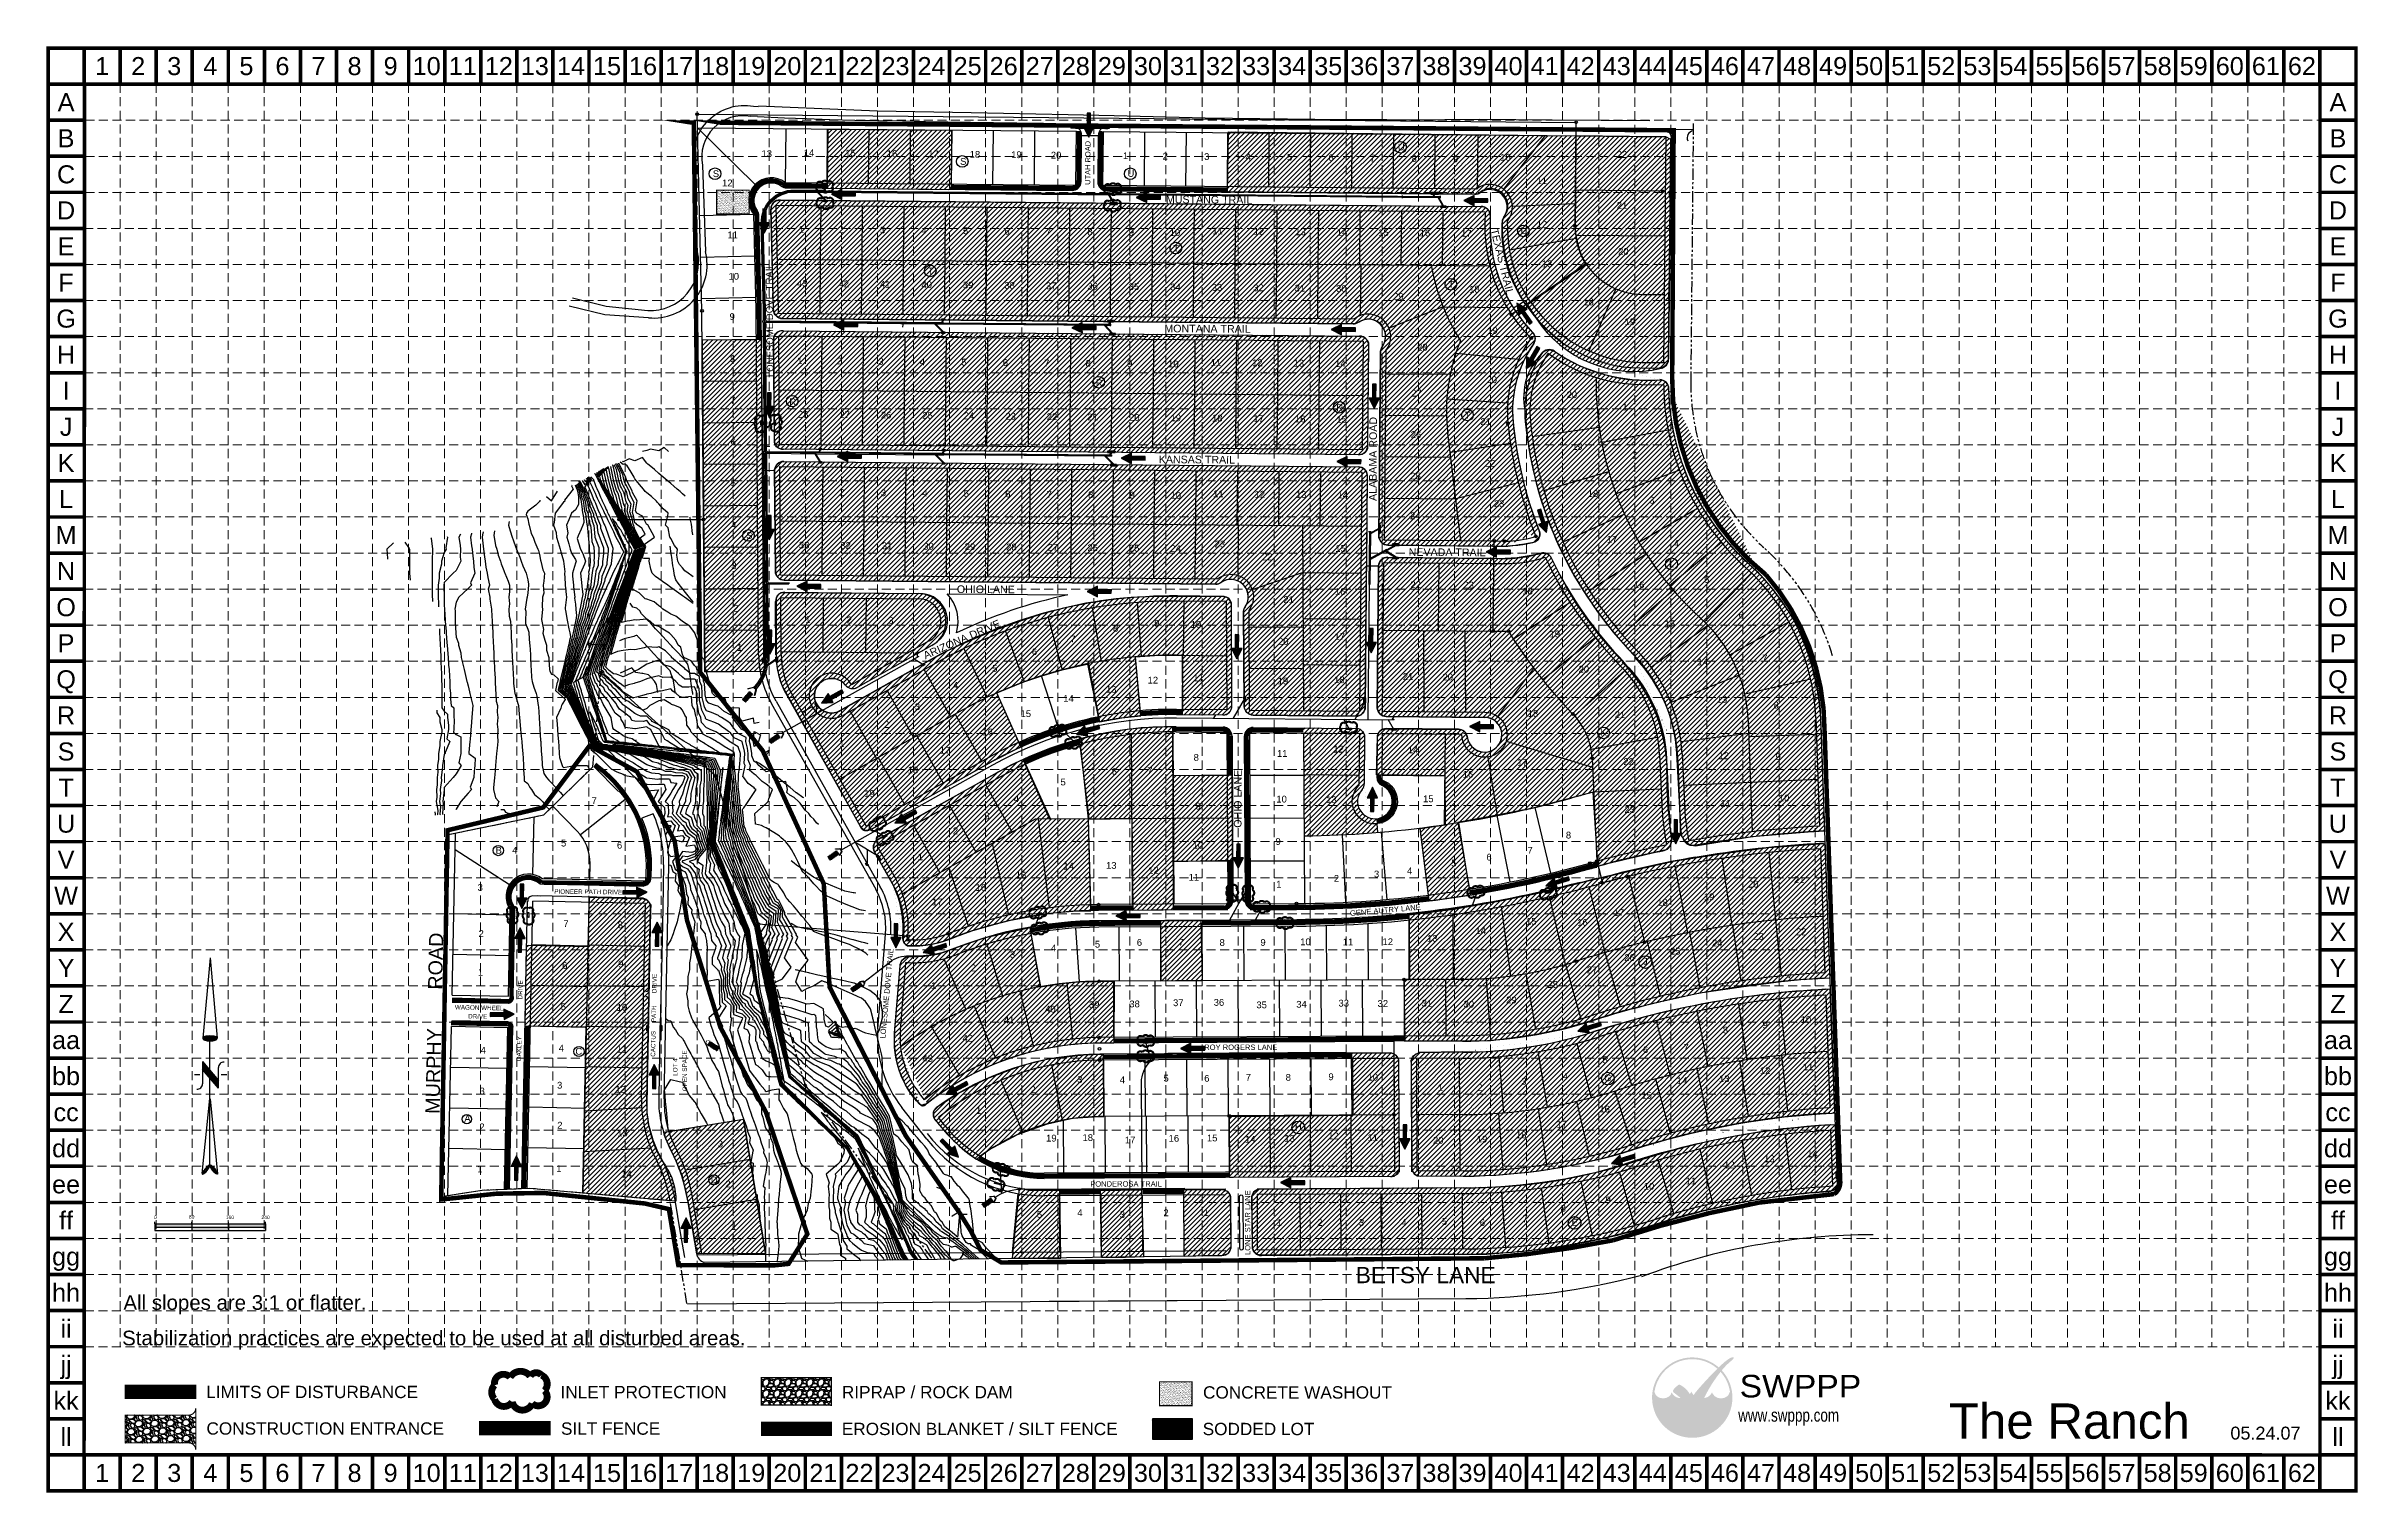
# Model space of a CAD drawing. Header units: feet. Extents: x 715 to 5843, y 11803 to 15011.
import ezdxf
from ezdxf.enums import TextEntityAlignment as Align

# ---------------------------------------------------------------- set-up
doc = ezdxf.new("R2010")
doc.units = ezdxf.units.FT
doc.header["$LTSCALE"] = 20
doc.header["$MEASUREMENT"] = 0
for name, pattern in [('ACAD_ISO02W100', [15, 12, -3]), ('DASHED', [1.1, 0.85, -0.25]), ('HIDDEN', [0.375, 0.25, -0.125]), ('PHANTOM', [2.5, 1.25, -0.25, 0.25, -0.25, 0.25, -0.25]), ('PHANTOM2', [1.25, 0.625, -0.125, 0.125, -0.125, 0.125, -0.125]), ('PROPERTY', [2.6, 2, -0.15, 0.1, -0.1, 0.1, -0.15])]:
    doc.linetypes.add(name, pattern=pattern)
doc.layers.get('0').update_dxf_attribs({"linetype": 'CONTINUOUS'})
for name, color, linetype in [('AROW', 3, 'CONTINUOUS'), ('ARROWS', 252, 'CONTINUOUS'), ('BASE', 7, 'CONTINUOUS'), ('BC', 2, 'CONTINUOUS'), ('BLOCKNO', 3, 'CONTINUOUS'), ('BOUNDARY', 6, 'PHANTOM'), ('CLSTM2', 1, 'CONTINUOUS'), ('CONC', 2, 'CONTINUOUS'), ('CONTOURS', 1, 'CONTINUOUS'), ('CONTOURS-MAJ', 3, 'CONTINUOUS'), ('CONTOURS-MIN', 1, 'CONTINUOUS'), ('EROSION BLANKET', 84, 'CONTINUOUS'), ('EXCURB', 1, 'CONTINUOUS'), ('EXESMT', 2, 'HIDDEN'), ('EXISTING', 1, 'CONTINUOUS'), ('EXLOTNO', 1, 'CONTINUOUS'), ('EXSTM', 1, 'CONTINUOUS'), ('FUTINLET', 1, 'CONTINUOUS'), ('FUTLOTNUMBER', 1, 'CONTINUOUS'), ('GRID', 254, 'HIDDEN'), ('LEGEND', 7, 'CONTINUOUS'), ('LIMITS OF DISTURBANCE', 1, 'DASHED'), ('LL', 2, 'PROPERTY'), ('LOGO', 7, 'CONTINUOUS'), ('LOT', 2, 'PHANTOM2'), ('LOTNO', 2, 'CONTINUOUS'), ('NARROW', 7, 'CONTINUOUS'), ('PC', 7, 'CONTINUOUS'), ('PIPE1', 3, 'CONTINUOUS'), ('PLAT', 4, 'PHANTOM'), ('PLATLINE', 6, 'CONTINUOUS'), ('PROPCURB', 3, 'CONTINUOUS'), ('PROPROW', 4, 'PHANTOM'), ('PROW', 4, 'PHANTOM'), ('ROAD', 2, 'CONTINUOUS'), ('SCONTOUR', 3, 'CONTINUOUS'), ('SODDED LOT', 2, 'CONTINUOUS'), ('SROW', 4, 'CONTINUOUS'), ('STNAME', 4, 'CONTINUOUS'), ('STORM', 5, 'CONTINUOUS'), ('TEXT140', 4, 'CONTINUOUS')]:
    doc.layers.add(name, color=color, linetype=linetype)
doc.styles.add("L200'", font='ARIAL.TTF', dxfattribs={"height": 0.001969})
doc.styles.add('LOGO1', font='ROCKEB.TTF', dxfattribs={"height": 25})
doc.styles.get("Standard").update_dxf_attribs({"font": 'ARIAL.TTF'})

msp = doc.modelspace()

# ---------------------------------------------------------------- texts
at = {"color": 7}
for s, rotation, p in [('PIONEER PATH DRIVE', 359.4579, (1917.9, 13135.8)), ('OAKLEY                     DRIVE', 88.8062, (1765.6, 12849.7)), ('CACTUS     PATH       DRIVE', 88.8062, (2063.2, 12861.8)), ('WAGON WHEEL', 358.8062, (1676, 12878.9)), ('DRIVE', 358.8062, (1672.8, 12859.5))]:
    msp.add_text(s, height=10, rotation=rotation, dxfattribs=at).set_placement(p, align=Align.MIDDLE)
for s, p in [('OPEN SPACE', (2137.2, 12693.4)), ('LOT 4', (2115.9, 12727.7))]:
    msp.add_text(s, height=10, rotation=90.5176, dxfattribs=at).set_placement(p)
for s, p in [('0', (954.5, 12410)), ('80', (1032, 12411.2)), ('160', (1113.8, 12410)), ('240', (1192.9, 12410))]:
    msp.add_text(s, height=7.85, dxfattribs=at).set_placement(p)
msp.add_text('The Ranch', height=78.23).set_placement((4936.3, 11922.9))
at = {"layer": 'BASE'}
for s, p in [('1', (839.5, 14967)), ('2', (919.5, 14967)), ('3', (999.5, 14967)), ('4', (1079.5, 14967)), ('5', (1159.5, 14967)), ('6', (1239.5, 14967)), ('7', (1319.5, 14967)), ('8', (1399.5, 14967)), ('9', (1479.5, 14967)), ('10', (1559.5, 14967)), ('11', (1639.5, 14967)), ('12', (1719.5, 14967)), ('13', (1799.5, 14967)), ('14', (1879.5, 14967)), ('15', (1959.5, 14967)), ('16', (2039.5, 14967)), ('17', (2119.5, 14967)), ('18', (2199.5, 14967)), ('19', (2279.5, 14967)), ('20', (2359.5, 14967)), ('21', (2439.5, 14967)), ('22', (2519.5, 14967)), ('23', (2599.5, 14967)), ('24', (2679.5, 14967)), ('25', (2759.5, 14967)), ('26', (2839.5, 14967)), ('27', (2919.5, 14967)), ('28', (2999.5, 14967)), ('29', (3079.5, 14967)), ('30', (3159.5, 14967)), ('31', (3239.5, 14967)), ('32', (3319.5, 14967)), ('33', (3399.5, 14967)), ('34', (3479.5, 14967)), ('35', (3559.5, 14967)), ('36', (3639.5, 14967)), ('37', (3719.5, 14967)), ('38', (3799.5, 14967)), ('39', (3879.5, 14967)), ('40', (3959.5, 14967)), ('41', (4039.5, 14967)), ('42', (4119.5, 14967)), ('43', (4199.5, 14967)), ('44', (4279.5, 14967)), ('45', (4359.5, 14967)), ('46', (4439.5, 14967)), ('47', (4519.5, 14967)), ('48', (4599.5, 14967)), ('49', (4679.5, 14967)), ('50', (4759.5, 14967)), ('51', (4839.5, 14967)), ('52', (4919.5, 14967)), ('53', (4999.5, 14967)), ('54', (5079.5, 14967)), ('55', (5159.5, 14967)), ('56', (5239.5, 14967)), ('57', (5319.5, 14967)), ('58', (5399.5, 14967)), ('59', (5479.5, 14967)), ('60', (5559.5, 14967)), ('61', (5639.5, 14967)), ('62', (5719.5, 14967)), ('A', (759.5, 14887)), ('A', (5799.5, 14887)), ('B', (759.5, 14807)), ('B', (5799.5, 14807)), ('C', (759.5, 14727)), ('C', (5799.5, 14727)), ('D', (759.5, 14647)), ('D', (5799.5, 14647)), ('E', (759.5, 14567)), ('E', (5799.5, 14567)), ('F', (759.5, 14487)), ('F', (5799.5, 14487)), ('G', (759.5, 14407)), ('G', (5799.5, 14407)), ('H', (759.5, 14327)), ('H', (5799.5, 14327)), ('I', (759.5, 14247)), ('I', (5799.5, 14247)), ('J', (759.5, 14167)), ('J', (5799.5, 14167)), ('K', (759.5, 14087)), ('K', (5799.5, 14087)), ('L', (759.5, 14007)), ('L', (5799.5, 14007)), ('M', (759.5, 13927)), ('M', (5799.5, 13927)), ('N', (759.5, 13847)), ('N', (5799.5, 13847)), ('O', (759.5, 13767)), ('O', (5799.5, 13767)), ('P', (759.5, 13687)), ('P', (5799.5, 13687)), ('Q', (759.5, 13607)), ('Q', (5799.5, 13607)), ('R', (759.5, 13527)), ('R', (5799.5, 13527)), ('S', (759.5, 13447)), ('S', (5799.5, 13447)), ('T', (759.5, 13367)), ('T', (5799.5, 13367)), ('U', (759.5, 13287)), ('U', (5799.5, 13287)), ('V', (759.5, 13207)), ('V', (5799.5, 13207)), ('W', (759.5, 13127)), ('W', (5799.5, 13127)), ('X', (759.5, 13047)), ('X', (5799.5, 13047)), ('Y', (759.5, 12967)), ('Y', (5799.5, 12967)), ('Z', (759.5, 12887)), ('Z', (5799.5, 12887)), ('aa', (759.5, 12807)), ('aa', (5799.5, 12807)), ('bb', (759.5, 12727)), ('bb', (5799.5, 12727)), ('cc', (759.5, 12647)), ('cc', (5799.5, 12647)), ('dd', (759.5, 12567)), ('dd', (5799.5, 12567)), ('ee', (759.5, 12487)), ('ee', (5799.5, 12487)), ('ff', (759.5, 12407)), ('ff', (5799.5, 12407)), ('gg', (759.5, 12327)), ('gg', (5799.5, 12327)), ('hh', (759.5, 12247)), ('hh', (5799.5, 12247)), ('ii', (759.5, 12167)), ('ii', (5799.5, 12167)), ('jj', (759.5, 12087)), ('jj', (5799.5, 12087)), ('kk', (759.5, 12007)), ('kk', (5799.5, 12007)), ('ll', (759.5, 11927)), ('ll', (5799.5, 11927)), ('1', (839.5, 11847)), ('2', (919.5, 11847)), ('3', (999.5, 11847)), ('4', (1079.5, 11847)), ('5', (1159.5, 11847)), ('6', (1239.5, 11847)), ('7', (1319.5, 11847)), ('8', (1399.5, 11847)), ('9', (1479.5, 11847)), ('10', (1559.5, 11847)), ('11', (1639.5, 11847)), ('12', (1719.5, 11847)), ('13', (1799.5, 11847)), ('14', (1879.5, 11847)), ('15', (1959.5, 11847)), ('16', (2039.5, 11847)), ('17', (2119.5, 11847)), ('18', (2199.5, 11847)), ('19', (2279.5, 11847)), ('20', (2359.5, 11847)), ('21', (2439.5, 11847)), ('22', (2519.5, 11847)), ('23', (2599.5, 11847)), ('24', (2679.5, 11847)), ('25', (2759.5, 11847)), ('26', (2839.5, 11847)), ('27', (2919.5, 11847)), ('28', (2999.5, 11847)), ('29', (3079.5, 11847)), ('30', (3159.5, 11847)), ('31', (3239.5, 11847)), ('32', (3319.5, 11847)), ('33', (3399.5, 11847)), ('34', (3479.5, 11847)), ('35', (3559.5, 11847)), ('36', (3639.5, 11847)), ('37', (3719.5, 11847)), ('38', (3799.5, 11847)), ('39', (3879.5, 11847)), ('40', (3959.5, 11847)), ('41', (4039.5, 11847)), ('42', (4119.5, 11847)), ('43', (4199.5, 11847)), ('44', (4279.5, 11847)), ('45', (4359.5, 11847)), ('46', (4439.5, 11847)), ('47', (4519.5, 11847)), ('48', (4599.5, 11847)), ('49', (4679.5, 11847)), ('50', (4759.5, 11847)), ('51', (4839.5, 11847)), ('52', (4919.5, 11847)), ('53', (4999.5, 11847)), ('54', (5079.5, 11847)), ('55', (5159.5, 11847)), ('56', (5239.5, 11847)), ('57', (5319.5, 11847)), ('58', (5399.5, 11847)), ('59', (5479.5, 11847)), ('60', (5559.5, 11847)), ('61', (5639.5, 11847)), ('62', (5719.5, 11847))]:
    msp.add_text(s, height=40, dxfattribs=at).set_placement(p, align=Align.MIDDLE_CENTER)
at = {"layer": 'BASE', "color": 7, "style": "L200'"}
for s, p in [('All slopes are 3:1 or flatter.', (886.7, 12208.7)), ('Stabilization practices are expected to be used at all disturbed areas.', (883.9, 12130))]:
    msp.add_text(s, height=32.444, dxfattribs=at).set_placement(p)
at = {"layer": 'BASE'}
msp.add_text('05.24.07', height=28.62, dxfattribs=at).set_placement((5638.7, 11921), align=Align.CENTER)
at = {"layer": 'BLOCKNO', "color": 7}
for s, p in [(' U', (3708, 14780.2)), (' S', (2188.4, 14720.8)), (' S', (2736.9, 14748.1)), (' U', (3108.3, 14721.4)), (' T', (3209.9, 14555.4)), (' U', (3980.4, 14594.6)), (' T', (2665.2, 14504.8)), (' T', (3820.1, 14475.3)), (' R', (3038.1, 14257.1)), (' R', (2358.1, 14215.1)), (' R', (3571.7, 14201.7)), (' T', (3856.7, 14185.3)), (' S', (2262.4, 13918.6))]:
    msp.add_text(s, height=15, dxfattribs=at).set_placement(p)
at = {"layer": 'EXISTING', "color": 7}
msp.add_text('MURPHY       ROAD', height=31.4, rotation=88.8062, dxfattribs=at).set_placement((1576.5, 12844.3), align=Align.MIDDLE)
at = {"layer": 'EXLOTNO', "color": 7}
for s, p in [('15', (3998.4, 13062.6)), ('5', (3041.8, 13012.1)), ('6', (3134.8, 13016)), ('7', (3227.5, 13016.4)), ('8', (3318.4, 13015.8)), ('9', (3409.1, 13016)), ('10', (3497.3, 13017.3)), ('11', (3591.6, 13017)), ('12', (3679.9, 13017.5)), ('13', (3778.8, 13024.9)), ('14', (3886, 13042.1)), ('2', (2766.6, 12959.5)), ('3', (2853.6, 12988.8)), ('4', (2944.4, 13003.9)), ('1', (2678.4, 12920)), ('40', (2931.4, 12868)), ('39', (3028.8, 12877.9)), ('38', (3118.2, 12879.6)), ('37', (3215.2, 12882.2)), ('36', (3305.4, 12883)), ('35', (3400.1, 12877.5)), ('34', (3488.6, 12878.8)), ('33', (3582.2, 12881.3)), ('32', (3669, 12880.5)), ('41', (2839.9, 12844.2)), ('43', (2659.2, 12758.7)), ('42', (2748.1, 12803.4)), ('3', (3002.6, 12712.1)), ('4', (3097.1, 12711.2)), ('5', (3194.1, 12715)), ('6', (3284.3, 12714.6)), ('7', (3376.5, 12716.8)), ('8', (3465, 12716.8)), ('9', (3559.9, 12718)), ('10', (3646.7, 12717.2)), ('2', (2898.8, 12689.4)), ('1', (2778.3, 12642.9)), ('19', (2933.6, 12581.9)), ('18', (3014.4, 12583.2)), ('17', (3108.4, 12577.9)), ('16', (3205.4, 12581.5)), ('15', (3290.4, 12582.3)), ('5', (2913.1, 12412.8)), ('4', (3002.8, 12416.6)), ('3', (3096.9, 12412.6)), ('2', (3193.8, 12416.3)), ('1', (3282.7, 12417))]:
    msp.add_text(s, height=15, dxfattribs=at).set_placement(p)
for s, p in [('31', (3766.7, 12881.2)), ('30', (3859.7, 12879.1)), ('29', (3954.1, 12888.6)), ('3', (3987.8, 12708.1)), ('1', (3802.6, 12694.6)), ('2', (3889.8, 12694.2)), ('14', (3374.8, 12579.5)), ('13', (3462, 12581.7)), ('12', (3559.3, 12586.9)), ('11', (3646.5, 12583.3)), ('20', (3791.8, 12577.3)), ('19', (3889, 12579.9)), ('18', (3975.9, 12589.3)), ('2', (3534.9, 12395)), ('3', (3627.6, 12395)), ('4', (3721.5, 12395)), ('5', (3811.6, 12397.2)), ('6', (3895.6, 12394.8)), ('7', (3990.2, 12403.1)), ('1', (3444.9, 12394.7))]:
    msp.add_text(s, height=15, rotation=359.4997, dxfattribs=at).set_placement(p)
at = {"layer": 'FUTLOTNUMBER', "color": 7}
for s, p in [('5', (2234, 14034.8)), ('1', (2386.8, 14014.9)), ('2', (2474.8, 14014)), ('3', (2566.8, 14013.2)), ('4', (2658.8, 14012.3)), ('5', (2750.8, 14011.5)), ('6', (2842.8, 14010.6)), ('7', (2934.8, 14009.8)), ('8', (3026.8, 14008.9)), ('9', (3118.8, 14008)), ('10', (3209.7, 14007.3)), ('11', (3304.1, 14010.9)), ('12', (3396.1, 14010)), ('13', (3488.1, 14009.2)), ('14', (3580.1, 14008.3)), ('4', (2235, 13941.2)), ('33', (2385.1, 13897.2)), ('32', (2477.1, 13896.4)), ('31', (2569.1, 13895.5)), ('30', (2661.1, 13894.6)), ('29', (2753.1, 13893.8)), ('28', (2845.1, 13892.9)), ('27', (2937.1, 13892.1)), ('26', (3025.3, 13891.3)), ('25', (3117.3, 13890.4)), ('24', (3209.3, 13889.5)), ('23', (3307.6, 13899.6)), ('15', (3575.1, 13889.6)), ('3', (2235.3, 13851.4)), ('22', (3413.1, 13871.1)), ('16', (3574.2, 13794.1)), ('22', (3741.7, 13809.6)), ('23', (3859.4, 13808.5)), ('2', (2239.9, 13757.1)), ('1', (2399.3, 13732.1)), ('2', (2491.3, 13731.2)), ('3', (2583.3, 13730.4)), ('21', (3460, 13776.3)), ('1', (2248.1, 13670.1))]:
    msp.add_text(s, height=15, dxfattribs=at).set_placement(p)
at = {"layer": 'LEGEND', "style": "L200'"}
for s, height, p in [('LIMITS OF DISTURBANCE', 27.279, (1070.3, 12012.9)), ('INLET PROTECTION', 27.279, (1856.5, 12012.7)), ('RIPRAP / ROCK DAM', 27.279, (2480.5, 12012.5)), ('CONCRETE WASHOUT', 27.279, (3281.7, 12011.9)), ('CONSTRUCTION ENTRANCE', 27.279, (1070.9, 11931.9)), ('SILT FENCE', 27.28, (1857.4, 11931.7)), ('EROSION BLANKET / SILT FENCE', 27.279, (2480.4, 11930.9)), ('SODDED LOT', 27.28, (3281, 11930.8))]:
    msp.add_text(s, height=height, dxfattribs=at).set_placement(p)
at = {"layer": 'LOTNO', "color": 7}
for s, p in [('13', (2302.2, 14765.2)), ('14', (2395.9, 14767.2)), ('15', (2488.1, 14766.3)), ('16', (2580.1, 14765.4)), ('17', (2672.1, 14764.6)), ('18', (2764.1, 14763.7)), ('19', (2856.1, 14762.9)), ('20', (2944.1, 14762)), ('1', (3104.1, 14760.6)), ('2', (3192.1, 14759.7)), ('3', (3284.1, 14758.9)), ('4', (3376.1, 14758)), ('5', (3468.1, 14757.2)), ('6', (3560.1, 14756.3)), ('7', (3652.1, 14755.4)), ('8', (3744.1, 14754.6)), ('9', (3836.1, 14753.7)), ('10', (3941, 14757.4)), ('22', (4199.5, 14763.4)), ('11', (4021.6, 14705.6)), ('12', (2214.8, 14700.4)), ('12', (4021.9, 14608.6)), ('21', (4199.5, 14650.7)), ('11', (2226.7, 14585.2)), ('1', (2385, 14597.7)), ('2', (2473, 14596.8)), ('3', (2565, 14596)), ('4', (2657, 14595.1)), ('5', (2749, 14594.3)), ('6', (2841, 14593.4)), ('7', (2933, 14592.5)), ('8', (3025, 14591.7)), ('9', (3117, 14590.8)), ('10', (3207.9, 14590.1)), ('11', (3302.3, 14593.7)), ('12', (3394.3, 14592.8)), ('13', (3486.3, 14592)), ('14', (3578.3, 14591.1)), ('15', (3670.3, 14590.3)), ('16', (3762.3, 14589.4)), ('17', (3854.3, 14588.5)), ('20', (4202.6, 14548.5)), ('13', (4033.5, 14520.9)), ('10', (2229.1, 14493.3)), ('43', (2381.1, 14477.3)), ('42', (2473.1, 14476.4)), ('41', (2565.1, 14475.6)), ('40', (2657.1, 14474.7)), ('39', (2749.1, 14473.9)), ('38', (2841.1, 14473)), ('37', (2933, 14472.1)), ('36', (3025, 14471.3)), ('35', (3117, 14470.4)), ('34', (3209, 14469.6)), ('33', (3301, 14468.7)), ('32', (3393, 14467.8)), ('31', (3485, 14467)), ('30', (3577, 14466.1)), ('29', (3703.5, 14448.7)), ('18', (3872.1, 14464.6)), ('9', (2231.4, 14404)), ('18', (4125.3, 14436.6)), ('19', (3912.2, 14373.2)), ('19', (4216.8, 14392.6)), ('8', (2232.3, 14310.3)), ('1', (2381.4, 14306.3)), ('2', (2469.4, 14305.4)), ('3', (2561.4, 14304.6)), ('4', (2653.4, 14303.7)), ('5', (2745.4, 14302.9)), ('6', (2837.4, 14302)), ('7', (2929.4, 14301.2)), ('8', (3021.3, 14300.3)), ('9', (3113.3, 14299.4)), ('10', (3204.3, 14298.7)), ('11', (3298.7, 14302.3)), ('12', (3390.7, 14301.4)), ('13', (3482.7, 14300.6)), ('14', (3574.7, 14299.7)), ('28', (3756.7, 14336)), ('20', (3910.6, 14263.9)), ('7', (2232.6, 14218.5)), ('27', (3743.3, 14234.2)), ('20', (4088.3, 14230.7)), ('1', (4212, 14203.5)), ('28', (2383, 14187.3)), ('27', (2475, 14186.4)), ('26', (2567, 14185.5)), ('25', (2659, 14184.7)), ('24', (2751, 14183.8)), ('23', (2843, 14183)), ('22', (2935, 14182.1)), ('21', (3025.6, 14181.3)), ('20', (3117.6, 14180.4)), ('19', (3209.6, 14179.5)), ('18', (3301.6, 14178.7)), ('17', (3393.6, 14177.8)), ('16', (3485.6, 14177)), ('15', (3577.6, 14176.1)), ('26', (3742.5, 14142.2)), ('21', (3897.2, 14171.1)), ('6', (2233.6, 14126.7)), ('19', (4100.6, 14115.8)), ('2', (4233.6, 14096.6)), ('25', (3741.6, 14050.2)), ('22', (3907.3, 14078.5)), ('23', (3927.1, 13988.9)), ('18', (4135.1, 14011.4)), ('3', (4271.5, 13996.8)), ('24', (3740.8, 13962.1)), ('17', (4177.6, 13910.1)), ('4', (4325.7, 13901)), ('18', (3990.1, 13795.2)), ('16', (4237.7, 13809.4)), ('5', (4393.2, 13821.1)), ('6', (4469.9, 13742.4)), ('7', (2987.2, 13689)), ('8', (3082, 13712.6)), ('9', (3173.7, 13723.8)), ('10', (3254.4, 13721.1)), ('20', (3448.2, 13683.5)), ('17', (3573.3, 13694.6)), ('19', (4050.4, 13700.2)), ('15', (4305.7, 13722.6)), ('6', (2902, 13660.9)), ('14', (4378.9, 13638)), ('7', (4522, 13646.5)), ('4', (2727, 13586.2)), ('5', (2814, 13623.7)), ('13', (3066.4, 13577.4)), ('12', (3158.8, 13597.7)), ('11', (3260, 13602.6)), ('19', (3447.3, 13595.7)), ('18', (3572.4, 13598.6)), ('21', (3725, 13605.7)), ('20', (3813, 13604.8)), ('20', (4114.9, 13622)), ('3', (2642.4, 13538.8)), ('15', (2876.9, 13523.3)), ('14', (2971.7, 13557.1)), ('18', (4002.2, 13523.7)), ('13', (4421.1, 13555.2)), ('8', (4547.2, 13542.4)), ('2', (2573.8, 13499.3)), ('16', (2792.3, 13482.7)), ('21', (4195, 13521.2)), ('1', (2474.7, 13457.1)), ('17', (2697.6, 13442.2)), ('8', (3260.9, 13426.3)), ('11', (3445.8, 13435)), ('12', (3570.9, 13444.6)), ('14', (3735.9, 13443.1)), ('12', (4425.4, 13429.8)), ('9', (4551.7, 13427.9)), ('18', (2626.5, 13398.2)), ('5', (2965.6, 13371.8)), ('6', (3079.3, 13394.8)), ('7', (3158.1, 13397.1)), ('16', (3857.9, 13388.6)), ('17', (3978.6, 13415.5)), ('22', (4214.4, 13417.1)), ('7', (1925.3, 13330.5)), ('19', (2530.2, 13346.2)), ('4', (2862.1, 13334.6)), ('9', (3265, 13318.3)), ('10', (3444.4, 13333.8)), ('13', (3554.9, 13332.5)), ('15', (3769.9, 13334.5)), ('11', (4429.4, 13324)), ('10', (4559.1, 13336.1)), ('3', (2796.7, 13296.6)), ('23', (4216.8, 13310.9)), ('B', (1712.2, 13220.4)), ('4', (1749.2, 13220.4)), ('5', (1857.4, 13236.3)), ('6', (1981.5, 13231.6)), ('2', (2726.8, 13263.4)), ('10', (3258.6, 13231.8)), ('9', (3442.5, 13239.8)), ('7', (4001.5, 13220.2)), ('8', (4086.7, 13254)), ('1', (2648.9, 13205.9)), ('15', (2866.1, 13165.2)), ('14', (2971.9, 13185.2)), ('13', (3066.6, 13186.8)), ('12', (3160.2, 13176)), ('3', (3660.9, 13167.8)), ('4', (3734.3, 13174.8)), ('5', (3832.4, 13191.7)), ('6', (3910.3, 13205.2)), ('3', (1672.4, 13138)), ('16', (2777.2, 13137.9)), ('11', (3249.9, 13160.6)), ('1', (3444.1, 13145.1)), ('2', (3571.9, 13157.9)), ('19', (4392.8, 13117.1)), ('20', (4490.8, 13145.3)), ('21', (4592.7, 13155.3)), ('17', (2680.4, 13105.7)), ('17', (4192.5, 13082.2)), ('18', (4289.4, 13104.7)), ('2', (1674.6, 13035.7)), ('7', (1862.7, 13057.4)), ('8', (1983.2, 13055)), ('16', (4111.9, 13060.4)), ('24', (4410.7, 13015)), ('23', (4502.2, 13029.5)), ('22', (4597.5, 13039.4)), ('6', (1860, 12964.9)), ('9', (1984.2, 12967.9)), ('26', (4216.3, 12982.5)), ('25', (4317.6, 12996.6)), ('1', (1673.2, 12949.9)), ('28', (4045.9, 12922.7)), ('27', (4133.3, 12955.1)), ('5', (1856.8, 12873.5)), ('10', (1981.1, 12871.7)), ('8', (4434.8, 12821.7)), ('9', (4523, 12832.7)), ('10', (4607.5, 12844.8)), ('4', (1679.1, 12776.9)), ('4', (1852.4, 12781.5)), ('C', (1889.4, 12774.5)), ('11', (1980.8, 12779.1)), ('5', (4167.9, 12755.6)), ('6', (4257.6, 12778.2)), ('7', (4347.7, 12783.6)), ('4', (4079.8, 12719.2)), ('14', (4332.9, 12709.5)), ('13', (4426.4, 12713.8)), ('12', (4517, 12731.7)), ('11', (4612.4, 12740.1)), ('3', (1676.8, 12686.5)), ('3', (1848.7, 12699.3)), ('12', (1978, 12690.1)), ('15', (4254.1, 12676.8)), ('A', (1642.9, 12625.6)), ('2', (1676.4, 12606.9)), ('2', (1849.1, 12610.6)), ('17', (4066.1, 12612.9)), ('16', (4160.9, 12646.4)), ('13', (1982, 12593.4)), ('3', (2205.1, 12568.9)), ('1', (1671.5, 12513.7)), ('1', (1846.9, 12514.5)), ('14', (1991.2, 12502.1)), ('12', (4437.7, 12522.6)), ('13', (4526.4, 12536.1)), ('14', (4622, 12547.2)), ('D', (2189.8, 12489.4)), ('2', (2221.8, 12480.4)), ('10', (4259.5, 12475.1)), ('11', (4352.8, 12486.7)), ('8', (4075, 12426.3)), ('9', (4174.6, 12444.8)), ('1', (2235.7, 12385.9))]:
    msp.add_text(s, height=15, dxfattribs=at).set_placement(p)
for s, p in [('L', (4320.7, 13863)), ('K', (4170.4, 13489.8)), ('J', (4262.8, 12981.7)), ('G', (4179.7, 12723.4)), ('H', (3493, 12614.8)), ('E', (4106.5, 12403))]:
    msp.add_text(s, height=15, dxfattribs=at).set_placement(p, align=Align.MIDDLE)
at = {"layer": 'STNAME', "color": 7}
for s, height, rotation, p in [('UTAH ROAD', 11.83, 89.654, (3031.6, 14703.7)), ('MUSTANG TRAIL', 16.9, 359.677, (3199.4, 14662.9)), ('TEXAS TRAIL', 16.9, 283.8211, (3919.3, 14604.2)), ('LONESOME DOVE TRAIL', 15.21, 90.6041, (2329.2, 14277.2)), ('MONTANA TRAIL', 16.9, 359.677, (3195.9, 14376.7)), ('ALABAMA ROAD', 16.9, 89.654, (3666.6, 14002.6)), ('KANSAS TRAIL', 16.9, 359.677, (3183.5, 14086.4)), ('NEVADA TRAIL', 16.9, 359.677, (3737.9, 13880.9)), ('OHIO LANE', 16.9, 359.677, (2735.6, 13798.5)), ('ARIZONA DRIVE', 16.9, 23.6224, (2665.8, 13651.2)), ('OHIO LANE', 16.9, 89.654, (3367, 13277.8))]:
    msp.add_text(s, height=height, rotation=rotation, dxfattribs=at).set_placement(p)
at = {"layer": 'TEXT140', "color": 7}
for s, rotation, p in [('GENE AUTRY LANE', 5.068, (3608.3, 13082.2)), ('LONESOME DOVE TRAIL', 84.7202, (2576.9, 12809.9))]:
    msp.add_text(s, height=12, rotation=rotation, dxfattribs=at).set_placement(p)
for s, height, p in [('ROY ROGERS LANE', 12, (3284.4, 12785)), ('PONDEROSA TRAIL', 12, (3031.5, 12481.9)), ('BETSY LANE', 36, (3620.6, 12267.8))]:
    msp.add_text(s, height=height, dxfattribs=at).set_placement(p)
msp.add_text('LONE STAR LANE', height=12, rotation=90, dxfattribs=at).set_placement((3380.7, 12402), align=Align.MIDDLE)

# ---------------------------------------------------------------- blocks, each defined once
blk = doc.blocks.new('PC')
at = {"layer": 'PC'}
blk.add_circle((0, 0), 0.03, dxfattribs=at)
blk = doc.blocks.new('STA')
blk.add_line((0, -0.49), (0, 0.49))
blk = doc.blocks.new('arrow')
blk.add_lwpolyline([(-67, -25.4), (-59.3, -25.4), (-59.6, -56.1), (-51.9, -56.2), (-51.6, -25.5), (-44, -25.5), (-55.3, -2.4), (-67, -25.4)], close=True)
at = {"color": 254}
for points in [[(-44, -25.5), (-67, -25.4), (-55.3, -2.4), (-67, -25.4)], [(-59.6, -56.1), (-51.9, -56.2), (-59.3, -25.4), (-51.6, -25.5)]]:
    blk.add_solid(points, dxfattribs=at)
blk = doc.blocks.new('North Arrow')
at = {"layer": 'NARROW'}
for p, q in [((0, 0), (22.36, 2)), ((0, 0), (22.33, -2.02)), ((28.77, -2.09), (34.02, 2.32)), ((36.18, 2.33), (30.46, 2.33)), ((36.16, 2.32), (31.04, -2.09)), ((32.43, 3.06), (32.43, 4.63)), ((39.1, 0.01), (59.96, 2.11)), ((31.2, -0.05), (21.66, -0.05)), ((21.66, -0.05), (21.66, -0.05)), ((28.77, -2.09), (34.95, -2.09)), ((32.43, -4.26), (32.43, -2.8)), ((57.45, -0.05), (33.41, -0.05)), ((59.83, -2.14), (39.04, -0.01)), ((57.69, -0.03), (57.77, -0.01)), ((57.77, -0.05), (57.69, -0.03))]:
    blk.add_line(p, q, dxfattribs=at)
blk.add_lwpolyline([(22.36, -2.03), (22.59, -1.93, 0.091577), (22.87, -1.44, 0.048306), (23.03, -0.75), (23.07, -0.01), (23.01, 0.82, 0.048306), (22.87, 1.42, 0.091577), (22.59, 1.91), (22.36, 2.01), (22.14, 1.91, 0.091577), (21.86, 1.42, 0.048306), (21.72, 0.82), (21.66, -0.01), (21.72, -0.83, 0.048306), (21.86, -1.44, 0.091577), (22.14, -1.93)], format="xyb", close=True, dxfattribs=at)
for points in [[(57.46, -0.03), (57.44, 0.08, -0.066818), (57.67, 0.47, -0.03073), (58.01, 0.84), (58.52, 1.29), (59.07, 1.7, -0.03073), (59.5, 1.95, -0.066818), (59.93, 2.1), (60.04, 2.06)], [(60.04, 2.06), (60.05, 1.95, -0.066818), (59.82, 1.56, -0.03073), (59.43, 1.14), (58.97, 0.74), (58.42, 0.33, -0.03073), (57.99, 0.08, -0.036692), (57.76, -0.02)], [(57.46, -0.04), (57.44, -0.15, 0.066818), (57.67, -0.54, 0.03073), (58.01, -0.9), (58.52, -1.36), (59.07, -1.77, 0.03073), (59.5, -2.02, 0.066818), (59.93, -2.17), (60.04, -2.13)], [(60.04, -2.13), (60.05, -2.01, 0.066818), (59.82, -1.63, 0.03073), (59.43, -1.2), (58.97, -0.8), (58.42, -0.4, 0.03073), (57.99, -0.15, 0.036692), (57.76, -0.05)]]:
    blk.add_lwpolyline(points, format="xyb", dxfattribs=at)
for centre, start, end in [((30.46, 3.86), 178.8769, 270), ((34.95, -3.62), 358.8769, 90)]:
    blk.add_arc(centre, 1.53, start, end, dxfattribs=at)
for points in [[(23.03, -0.76), (21.67, -0.05), (23.07, -0.05), (21.72, 0.82)], [(23.07, -0.05), (21.72, 0.82), (23.02, 0.75), (21.85, 1.42)], [(23.02, 0.75), (21.85, 1.42), (22.87, 1.44), (22.14, 1.91)], [(22.87, 1.44), (22.14, 1.91), (22.59, 1.91), (22.36, 2)], [(31.05, -2.09), (36.15, 2.36), (28.75, -2.06), (34.01, 2.36)], [(57.44, 0.08), (57.7, -0.01), (57.5, 0.21), (57.77, -0.01)], [(57.45, -0.04), (57.69, -0.02), (57.44, 0.08), (57.7, -0.01)], [(57.5, 0.21), (57.77, -0.01), (57.6, 0.39), (57.94, 0.06)], [(57.6, 0.39), (57.94, 0.06), (57.68, 0.5), (58.07, 0.13)], [(57.68, 0.5), (58.07, 0.13), (57.84, 0.66), (58.29, 0.26)], [(57.84, 0.66), (58.29, 0.26), (58.03, 0.86), (58.52, 0.41)], [(58.03, 0.86), (58.52, 0.41), (58.26, 1.07), (58.73, 0.57)], [(58.26, 1.07), (58.73, 0.57), (58.52, 1.3), (59.05, 0.81)], [(58.52, 1.3), (59.05, 0.81), (58.7, 1.42), (59.26, 0.99)], [(59.26, 1), (58.69, 1.42), (59.45, 1.15), (59, 1.65)], [(59.45, 1.15), (59, 1.65), (59.62, 1.34), (59.28, 1.82)], [(59.62, 1.34), (59.28, 1.82), (59.81, 1.55), (59.49, 1.95)], [(59.81, 1.55), (59.49, 1.95), (59.93, 1.73), (59.69, 2.04)], [(59.93, 1.73), (59.69, 2.04), (60.05, 1.94), (59.93, 2.1)], [(60.05, 1.94), (59.93, 2.1), (60.04, 2.06)], [(22.87, -1.44), (21.72, -0.87), (23.03, -0.76), (21.67, -0.05)], [(22.58, -1.93), (21.86, -1.45), (22.87, -1.44), (21.72, -0.87)], [(22.36, -2.01), (22.14, -1.93), (22.58, -1.93), (21.86, -1.45)], [(57.44, -0.14), (57.69, -0.02), (57.45, -0.04), (57.69, -0.02)], [(57.46, -0.19), (57.7, -0.03), (57.44, -0.14), (57.69, -0.02)], [(57.53, -0.33), (57.76, -0.05), (57.46, -0.19), (57.7, -0.03)], [(57.63, -0.48), (57.9, -0.1), (57.53, -0.33), (57.76, -0.05)], [(57.78, -0.66), (58.09, -0.2), (57.63, -0.48), (57.9, -0.1)], [(57.97, -0.87), (58.34, -0.35), (57.78, -0.66), (58.09, -0.2)], [(58.24, -1.11), (58.61, -0.54), (57.97, -0.87), (58.34, -0.35)], [(58.61, -1.43), (58.93, -0.77), (58.24, -1.11), (58.61, -0.54)], [(58.91, -1.64), (59.2, -1), (58.61, -1.43), (58.93, -0.77)], [(59.12, -1.79), (59.57, -1.36), (58.92, -1.65), (59.2, -1.01)], [(59.35, -1.93), (59.81, -1.62), (59.12, -1.79), (59.57, -1.36)], [(59.54, -1.32), (59.41, -1.18), (59.21, -1.01)], [(59.58, -2.05), (59.93, -1.79), (59.35, -1.93), (59.81, -1.62)], [(59.78, -2.13), (60.05, -2.01), (59.58, -2.05), (59.93, -1.79)], [(59.92, -2.17), (60.04, -2.13), (59.78, -2.13), (60.05, -2.01)]]:
    blk.add_solid(points, dxfattribs=at)
blk = doc.blocks.new('new logo')
at = {"layer": 'LOGO'}
h = blk.add_hatch(color=170, dxfattribs=at)
h.paths.add_polyline_path([(67.4, 44.1), (66.8, 44.7), (66.3, 45.2), (66, 45.8), (65.5, 46.4), (65.1, 47.2), (64.7, 47.9), (64.4, 48.5), (64.2, 49), (63.9, 49.6), (63.7, 50.1), (63.3, 51), (62.9, 52), (62.6, 52.8), (62.4, 53.3), (62.2, 53.7), (62.1, 54.2), (61.9, 54.7), (61.7, 55.2), (61.5, 55.7), (61.3, 56.3), (61, 56.8), (60.8, 57.4), (60.5, 57.9), (60.2, 58.5), (60, 59.1), (59.7, 59.6), (59.3, 60.2), (59, 60.8), (58.7, 61.3), (58.3, 61.9), (58, 62.4), (57.6, 62.9), (57.3, 63.4), (56.9, 63.9), (56.6, 64.3), (56.3, 64.7), (55.9, 65.1), (55.6, 65.5), (55.2, 65.9), (54.9, 66.2), (54, 66.2), (52.9, 66.3), (52, 66.5), (51.5, 66.6), (50.9, 66.8), (50.3, 67), (49.4, 67.4), (48.3, 67.9), (47.3, 68.6), (46.5, 69.3), (45.7, 70), (45, 70.8), (44.4, 71.5), (44, 72.2), (43.6, 72.7), (43.4, 72.9), (43.2, 73.2), (43.1, 73.4), (43, 73.5), (42.8, 73.7), (42.7, 73.7), (42.7, 73.8), (42.6, 73.8), (42.5, 73.7), (42.5, 73.6), (42.4, 73.5), (42.4, 73.4), (42.3, 73.2), (42.2, 72.8), (42, 72.1), (41.7, 71.5), (41.4, 70.9), (41, 70.3), (40.5, 69.8), (40, 69.2), (39.4, 68.7), (38.8, 68.2), (38.1, 67.7), (37.3, 67.3), (36.5, 66.9), (35.7, 66.6), (34.9, 66.3), (34, 66.1), (33, 66), (31.9, 65.9), (30.8, 65.9), (29.6, 65.9), (28.6, 66), (27.6, 66.1), (26.7, 66.4), (25.8, 66.7), (25, 67.1), (24.1, 67.6), (23.2, 68.2), (22.4, 68.9), (21.8, 69.5), (21.4, 69.9), (21, 70.4), (20.6, 70.9), (20.2, 71.5), (19.9, 72.1), (19.5, 72.9), (19.2, 73.8), (18.9, 74.8, -0.595729), (106.3, 106.8), (107, 107.5), (107.5, 108), (108.1, 108.6, 37.93689), (112.3, 104.5), (112.1, 104.2), (111.6, 103.7), (111.1, 103.1), (110.6, 102.5, -0.146449), (123.6, 75), (123.3, 74.5), (123.1, 74), (122.9, 73.5), (122.8, 73.1), (122.5, 72.4), (122.2, 71.7), (121.9, 71.1), (121.5, 70.5), (121.1, 70), (120.7, 69.5), (120.2, 69), (119.6, 68.6), (119, 68.1), (118.4, 67.7), (117.8, 67.4), (117.1, 67), (116.5, 66.7), (115.8, 66.5), (115, 66.3), (114.3, 66.1), (113.5, 66), (112.7, 65.9), (111.9, 65.8), (111.1, 65.8), (110.3, 65.8), (109.4, 65.9), (108.6, 66), (107.7, 66.2), (106.8, 66.4), (105.9, 66.7), (105.1, 67.1), (104.3, 67.5), (103.5, 68), (102.8, 68.6), (102.1, 69.3), (101.4, 70), (100.8, 70.7), (100.2, 71.4), (99.8, 72), (99.5, 72.5), (99.4, 72.8), (99.3, 73), (99.1, 73.2), (99, 73.4), (98.9, 73.5), (98.8, 73.6), (98.7, 73.6), (98.6, 73.6), (98.5, 73.5), (98.4, 73.4), (98.4, 73.3), (98.3, 73.2), (98.2, 73), (98.1, 72.8), (97.8, 72.4), (97.4, 71.8), (96.9, 71.1), (96.4, 70.5), (95.9, 70.1), (95.4, 69.6), (94.8, 69.1), (94.2, 68.6), (93.5, 68.2), (92.8, 67.7), (91.9, 67.3), (91, 66.9), (90.1, 66.6), (89.4, 66.4), (88.6, 66.2), (87.8, 66.1), (87.6, 65.6), (87.4, 65.1), (87.1, 64.4), (86.9, 63.8), (86.6, 63), (86.3, 62.2), (85.9, 61.3), (85.6, 60.4), (85.3, 59.5), (84.9, 58.6), (84.6, 57.7), (84.2, 56.7), (83.9, 55.8), (83.5, 54.9), (83.2, 54), (82.9, 53.2), (82.6, 52.4), (82.3, 51.6), (82.1, 51), (81.9, 50.3), (81.6, 49.8), (81.3, 48.9), (80.9, 48.1), (80.5, 47.3), (80.1, 46.6), (79.6, 45.9), (79.1, 45.4), (78.6, 44.8), (78.1, 44.3), (77.6, 43.9), (77, 43.5), (76.5, 43.1), (75.9, 42.8), (75.3, 42.6), (74.6, 42.3), (73.7, 42.1), (73, 41.9), (72.2, 41.9), (71.6, 42), (70.9, 42.2), (70.1, 42.5), (69.4, 42.8), (68.7, 43.1), (68, 43.5)])
h.paths.add_polyline_path([(71.8, 72), (70.7, 73.9), (70.1, 75.2), (69.7, 74.3), (68.7, 72.6), (67.9, 71.7), (67.9, 71.5), (68.1, 71.2), (68.3, 71), (68.4, 70.8), (68.5, 70.6), (68.7, 70.4), (68.8, 70.2), (68.9, 70.1), (69, 70), (69.1, 69.8), (69.3, 69.7), (69.4, 69.7), (69.5, 69.6), (69.6, 69.5), (69.7, 69.5), (69.8, 69.4), (69.9, 69.4), (70.1, 69.3), (70.2, 69.3), (70.3, 69.2), (70.4, 69.2), (70.5, 69.2), (70.6, 69.2), (70.8, 69.2), (70.9, 69.2), (71, 69.2), (71.1, 69.2), (71.2, 69.2), (71.3, 69.2), (71.4, 69.2), (71.5, 69.2), (71.6, 69.2), (71.7, 69.3), (71.8, 69.3), (71.9, 69.3), (72, 69.4), (72.1, 69.5), (72.2, 69.5), (72.3, 69.6), (72.5, 69.6), (72.6, 69.7), (72.7, 69.8), (72.8, 69.9), (72.9, 70), (73, 70.1), (73.1, 70.2), (73.2, 70.3), (73.3, 70.4), (72.5, 71.1)], flags=17)
blk.add_hatch(color=240, dxfattribs=at).paths.add_polyline_path([(117.7, 117.3), (118.9, 118.2), (119.8, 118.9), (120.6, 119.5), (121.3, 119.9), (121.9, 120.3), (122.4, 120.6), (122.8, 120.9), (123.1, 121.1), (123.4, 121.3), (123.7, 121.4), (124, 121.6), (124.2, 121.7), (124.4, 121.8), (124.6, 121.9), (124.8, 121.9), (125, 122), (125.2, 122.1), (125.4, 122.2), (125.6, 122.2), (125.8, 122.3), (125.9, 122.4), (126.1, 122.4), (126.3, 122.5), (126.4, 122.5), (126.6, 122.6), (126.7, 122.6), (126.8, 122.7), (126.9, 122.7), (127.1, 122.7), (127.2, 122.8), (127.3, 122.8), (127.4, 122.8), (127.5, 122.8), (127.6, 122.8), (127.7, 122.8), (127.8, 122.8), (127.9, 122.8), (128, 122.8), (128.1, 122.8), (128.1, 122.8), (128.2, 122.8), (128.3, 122.8), (128.4, 122.8), (128.4, 122.7), (128.5, 122.7), (128.5, 122.7), (128.6, 122.7), (128.6, 122.6), (128.7, 122.6), (128.7, 122.6), (128.7, 122.5), (128.7, 122.5), (128.8, 122.4), (128.8, 122.4), (128.8, 122.3), (128.8, 122.3), (128.8, 122.2), (128.8, 122.1), (128.8, 122.1), (128.8, 122), (128.8, 121.9), (128.8, 121.8), (128.8, 121.8), (128.8, 121.7), (128.8, 121.6), (128.7, 121.5), (128.7, 121.4), (128.7, 121.3), (128.6, 121.3), (128.6, 121.2), (128.5, 121.1), (128.4, 121), (128.4, 120.8), (128.3, 120.7), (128.2, 120.6), (128.1, 120.4), (128, 120.3), (127.8, 120.1), (127.7, 120), (127.6, 119.8), (127.4, 119.6), (127.3, 119.4), (127.1, 119.2), (126.8, 119), (126.6, 118.8), (126.3, 118.5), (125.9, 118.2), (125.5, 117.9), (125.1, 117.5), (124.6, 117), (124, 116.6), (123.5, 116.1), (122.9, 115.6), (122.3, 115.1), (121.7, 114.5), (121.1, 114), (120.6, 113.5), (120, 113), (119.5, 112.5), (119, 112), (118.5, 111.5), (118, 111), (117.5, 110.5), (117, 109.9), (116.5, 109.4), (116, 108.8), (115.5, 108.3), (115, 107.7), (114.5, 107.1), (114, 106.6), (113.5, 106), (113, 105.4), (112.5, 104.8), (112.1, 104.2), (111.6, 103.7), (111.1, 103.1), (110.6, 102.4), (110.1, 101.8), (109.6, 101.1), (109, 100.4), (108.5, 99.7), (107.9, 98.9), (107.3, 98.1), (106.7, 97.3), (106, 96.4), (105.4, 95.6), (104.8, 94.7), (104.2, 93.9), (103.6, 93.1), (103.1, 92.3), (102.5, 91.5), (102, 90.6), (101.4, 89.8), (100.9, 89), (100.3, 88.2), (99.8, 87.3), (99.2, 86.5), (98.6, 85.6), (98.1, 84.7), (97.5, 83.8), (96.9, 82.9), (96.4, 82), (95.9, 81.1), (95.4, 80.3), (94.9, 79.5), (94.5, 78.7), (94, 78), (93.6, 77.2), (93.2, 76.5), (92.8, 75.8), (92.4, 75), (92, 74.3), (91.6, 73.5), (91.2, 72.8), (90.8, 72), (90.4, 71.3), (90, 70.6), (89.6, 69.9), (89.3, 69.3), (89, 68.7), (88.8, 68.2), (88.5, 67.7), (88.3, 67.3), (88.1, 66.9), (88, 66.5), (87.8, 66.1), (87.6, 65.6), (87.4, 65.1), (87.1, 64.4), (86.9, 63.8), (86.6, 63), (86.3, 62.2), (85.9, 61.3), (85.6, 60.4), (85.3, 59.5), (84.9, 58.6), (84.6, 57.7), (84.2, 56.7), (83.9, 55.8), (83.5, 54.9), (83.2, 54), (82.9, 53.2), (82.6, 52.4), (82.3, 51.6), (82.1, 51), (81.9, 50.3), (81.6, 49.8), (81.4, 49.2), (81.2, 48.7), (81, 48.3), (80.8, 47.9), (80.6, 47.5), (80.4, 47.1), (80.2, 46.7), (80, 46.4), (79.7, 46.1), (79.5, 45.8), (79.2, 45.5), (79, 45.2), (78.7, 44.9), (78.5, 44.7), (78.2, 44.4), (78, 44.2), (77.7, 44), (77.4, 43.8), (77.2, 43.6), (76.9, 43.4), (76.6, 43.2), (76.3, 43), (76, 42.9), (75.7, 42.7), (75.5, 42.6), (75.2, 42.5), (74.9, 42.4), (74.6, 42.3), (74.3, 42.2), (74, 42.1), (73.8, 42.1), (73.5, 42), (73.2, 42), (73, 41.9), (72.7, 41.9), (72.5, 41.9), (72.2, 41.9), (72, 42), (71.8, 42), (71.5, 42.1), (71.3, 42.1), (71.1, 42.2), (70.8, 42.2), (70.6, 42.3), (70.4, 42.4), (70.1, 42.5), (69.9, 42.6), (69.6, 42.7), (69.4, 42.8), (69.2, 42.9), (68.9, 43), (68.7, 43.1), (68.5, 43.2), (68.2, 43.4), (68, 43.6), (67.8, 43.7), (67.6, 43.9), (67.4, 44.1), (67.2, 44.3), (67, 44.5), (66.8, 44.7), (66.6, 44.9), (66.5, 45.1), (66.3, 45.4), (66.1, 45.6), (65.9, 45.9), (65.7, 46.2), (65.4, 46.6), (65.2, 47), (65, 47.4), (64.7, 47.9), (64.4, 48.5), (64.2, 49), (63.9, 49.6), (63.7, 50.1), (63.4, 50.7), (63.2, 51.3), (63, 51.8), (62.8, 52.3), (62.6, 52.8), (62.4, 53.3), (62.2, 53.7), (62.1, 54.2), (61.9, 54.7), (61.7, 55.2), (61.5, 55.7), (61.3, 56.3), (61, 56.8), (60.8, 57.4), (60.5, 57.9), (60.2, 58.5), (60, 59.1), (59.7, 59.6), (59.3, 60.2), (59, 60.8), (58.7, 61.3), (58.3, 61.9), (58, 62.4), (57.6, 62.9), (57.3, 63.4), (56.9, 63.9), (56.6, 64.3), (56.3, 64.7), (55.9, 65.1), (55.6, 65.5), (55.2, 65.9), (54.9, 66.3), (54.5, 66.6), (54.1, 67), (53.7, 67.4), (53.3, 67.8), (52.8, 68.1), (52.4, 68.5), (51.9, 68.9), (51.4, 69.3), (50.9, 69.7), (50.5, 70), (50, 70.4), (49.5, 70.8), (49.1, 71.1), (48.7, 71.5), (48.2, 71.8), (47.8, 72.1), (47.5, 72.4), (47.1, 72.7), (46.8, 72.9), (46.6, 73.1), (46.3, 73.3), (46.1, 73.5), (45.9, 73.6), (45.7, 73.8), (45.6, 73.9), (45.5, 74), (45.3, 74.2), (45.2, 74.3), (45.1, 74.4), (45, 74.6), (45, 74.7), (44.9, 74.8), (44.8, 75), (44.8, 75.1), (44.8, 75.2), (44.7, 75.4), (44.7, 75.5), (44.7, 75.7), (44.7, 75.8), (44.7, 76), (44.7, 76.1), (44.7, 76.3), (44.8, 76.4), (44.8, 76.6), (44.9, 76.7), (44.9, 76.9), (45, 77.1), (45.1, 77.2), (45.2, 77.4), (45.3, 77.6), (45.4, 77.8), (45.6, 78), (45.7, 78.2), (45.9, 78.5), (46.1, 78.7), (46.3, 79), (46.6, 79.3), (46.8, 79.5), (47.1, 79.8), (47.3, 80.1), (47.6, 80.4), (47.9, 80.7), (48.2, 81), (48.5, 81.3), (48.8, 81.6), (49.2, 81.9), (49.5, 82.2), (49.8, 82.5), (50.1, 82.7), (50.4, 83), (50.7, 83.2), (51, 83.4), (51.2, 83.6), (51.5, 83.8), (51.7, 83.9), (51.9, 84.1), (52.1, 84.2), (52.2, 84.3), (52.4, 84.4), (52.5, 84.5), (52.7, 84.5), (52.8, 84.6), (53, 84.6), (53.1, 84.6), (53.2, 84.7), (53.3, 84.7), (53.5, 84.7), (53.6, 84.7), (53.7, 84.7), (53.8, 84.7), (54, 84.7), (54.1, 84.6), (54.2, 84.6), (54.3, 84.5), (54.5, 84.5), (54.6, 84.4), (54.7, 84.4), (54.9, 84.3), (55, 84.2), (55.2, 84.1), (55.3, 84.1), (55.5, 84), (55.7, 83.9), (55.9, 83.7), (56.1, 83.6), (56.4, 83.4), (56.7, 83.2), (57, 83), (57.3, 82.8), (57.7, 82.5), (58, 82.3), (58.4, 82), (58.8, 81.7), (59.2, 81.4), (59.6, 81.1), (60, 80.8), (60.4, 80.5), (60.8, 80.2), (61.2, 79.9), (61.5, 79.6), (61.9, 79.3), (62.3, 78.9), (62.6, 78.6), (63, 78.3), (63.3, 77.9), (63.7, 77.5), (64, 77.2), (64.3, 76.8), (64.6, 76.4), (64.9, 76), (65.2, 75.6), (65.5, 75.2), (65.8, 74.8), (66.1, 74.4), (66.4, 74), (66.7, 73.6), (66.9, 73.2), (67.2, 72.8), (67.4, 72.5), (67.6, 72.1), (67.8, 71.8), (67.9, 71.5), (68.1, 71.2), (68.3, 71), (68.4, 70.8), (68.5, 70.6), (68.7, 70.4), (68.8, 70.2), (68.9, 70.1), (69, 70), (69.1, 69.8), (69.3, 69.7), (69.4, 69.7), (69.5, 69.6), (69.6, 69.5), (69.7, 69.5), (69.8, 69.4), (69.9, 69.4), (70.1, 69.3), (70.2, 69.3), (70.3, 69.2), (70.4, 69.2), (70.5, 69.2), (70.6, 69.2), (70.8, 69.2), (70.9, 69.2), (71, 69.2), (71.1, 69.2), (71.2, 69.2), (71.3, 69.2), (71.4, 69.2), (71.5, 69.2), (71.6, 69.2), (71.7, 69.3), (71.8, 69.3), (71.9, 69.3), (72, 69.4), (72.1, 69.5), (72.2, 69.5), (72.3, 69.6), (72.5, 69.6), (72.6, 69.7), (72.7, 69.8), (72.8, 69.9), (72.9, 70), (73, 70.1), (73.1, 70.2), (73.2, 70.3), (73.3, 70.5), (73.5, 70.6), (73.6, 70.8), (73.7, 70.9), (73.9, 71.1), (74, 71.3), (74.2, 71.5), (74.3, 71.8), (74.5, 72), (74.7, 72.3), (74.9, 72.6), (75.1, 72.8), (75.3, 73.1), (75.6, 73.5), (75.8, 73.8), (76.1, 74.1), (76.4, 74.5), (76.7, 74.9), (77, 75.3), (77.3, 75.7), (77.7, 76.1), (78, 76.5), (78.4, 77), (78.8, 77.4), (79.2, 77.9), (79.6, 78.4), (80, 78.9), (80.5, 79.5), (81, 80), (81.5, 80.6), (82, 81.1), (82.5, 81.7), (83, 82.3), (83.6, 82.9), (84.1, 83.5), (84.7, 84.1), (85.2, 84.7), (85.7, 85.3), (86.2, 85.8), (86.7, 86.4), (87.2, 86.9), (87.7, 87.4), (88.1, 87.9), (88.6, 88.5), (89.1, 89), (89.5, 89.5), (90, 90.1), (90.5, 90.6), (91, 91.2), (91.5, 91.7), (92.1, 92.3), (92.6, 92.9), (93.2, 93.5), (93.8, 94.1), (94.4, 94.8), (95, 95.4), (95.6, 96), (96.3, 96.7), (96.9, 97.3), (97.6, 98), (98.2, 98.6), (98.8, 99.2), (99.4, 99.8), (100, 100.3), (100.5, 100.9), (101.1, 101.4), (101.6, 102), (102.1, 102.5), (102.7, 103.1), (103.2, 103.6), (103.7, 104.1), (104.2, 104.7), (104.8, 105.2), (105.3, 105.8), (105.9, 106.3), (106.4, 106.9), (107, 107.5), (107.5, 108), (108.1, 108.6), (108.7, 109.2), (109.3, 109.8), (109.9, 110.3), (110.4, 110.9), (111, 111.5), (111.6, 112), (112.2, 112.6), (112.8, 113.1), (113.4, 113.6), (114, 114.2), (114.6, 114.7), (115.3, 115.3), (116, 115.9), (116.8, 116.6)])
at = {"layer": 'LOGO', "style": 'LOGO1'}
for s, height, width, p in [('SWPPP', 31.32, 1.115, (137, 67)), ('www.swppp.com', 18.112, 0.77, (135, 33.4))]:
    blk.add_text(s, height=height, dxfattribs=dict(at, width=width)).set_placement(p)

# ---------------------------------------------------------------- hatches: boundary and pattern name
h = msp.add_hatch(color=7)
h.paths.add_polyline_path([(1038.4, 12391.9), (1038.4, 12399.3), (956.6, 12399.3), (956.6, 12391.9)])
h.paths.add_polyline_path([(1038.4, 12391.9), (1038.4, 12384.5), (1120.1, 12384.5), (1120.1, 12391.9)])
h.paths.add_polyline_path([(1120.1, 12399.3), (1120.1, 12391.9), (1201.9, 12391.9), (1201.9, 12399.3)])
at = {"layer": 'BASE'}
h = msp.add_hatch(dxfattribs=at)
h.set_pattern_fill('AR-SAND', color=30, scale=2.109952, style=0)
h.set_pattern_definition([(37.5, (3988.0438, 14480.8916), (-0.132913, 4.065505), [0, -3.2071267, 0, -3.586918, 0, -3.4286716]), (7.5, (3988.044, 14480.8916), (3.734143, 5.954592), [0, -1.7301604, 0, -2.890634, 0, -1.1077247]), (327.5, (3985.4486, 14480.8916), (6.570689, 0.01194), [0, -1.054976, 0, -3.797913, 0, -4.9583866]), (317.5, (3985.4486, 14480.8916), (6.342782, 1.851853), [0, -0.527488, 0, -2.489743, 0, -2.848435])])
h.paths.add_polyline_path([(2274.8, 14639.1), (2274.8, 14691.9), (2202.6, 14691.9), (2202.6, 14639.1)])
h = msp.add_hatch(dxfattribs=at)
h.set_pattern_fill('AR-SAND', color=30, scale=2.109952, style=0)
h.set_pattern_definition([(37.5, (4970.5798, 11838.0078), (-0.132913, 4.065505), [0, -3.2071267, 0, -3.586918, 0, -3.4286716]), (7.5, (4970.58, 11838.008), (3.734143, 5.954592), [0, -1.7301604, 0, -2.890634, 0, -1.1077247]), (327.5, (4967.9845, 11838.0078), (6.570689, 0.01194), [0, -1.054976, 0, -3.797913, 0, -4.9583866]), (317.5, (4967.9845, 11838.008), (6.342782, 1.851853), [0, -0.527488, 0, -2.489743, 0, -2.848435])])
h.paths.add_polyline_path([(3257.4, 11996.3), (3257.4, 12049), (3185.1, 12049), (3185.1, 11996.3)])
at = {"layer": 'LEGEND', "linetype": 'ACAD_ISO02W100'}
h = msp.add_hatch(dxfattribs=at)
h.set_pattern_fill('GRAVEL', color=240, scale=3.737175, angle=48.7499, style=0)
h.set_pattern_definition([(276.762735, (2233.54627, 13231.9811), (5.57504357, -44.65487162), [0.502785, -49.775757]), (233.719635, (2233.60548, 13231.48182), (26.75939672, 36.18112111), [0.862794, -85.416582]), (181.260335, (2233.09493, 13230.7863), (55.5482299, 0.99246093), [0.608367, -60.228425]), (316.023635, (2232.83637, 13229.07447), (-53.7309936, 52.091615925), [0.785696, -77.7839]), (341.583635, (2233.40178, 13228.5289), (-46.03752842, 15.52031772), [0.770437, -76.27339]), (46.023635, (2234.13276, 13228.28551), (-52.091615925, -53.7309936), [0.785696, -77.7839]), (86.444135, (2234.67832, 13228.85092), (-3.93572393, -61.167733056), [1.039043, -102.865167]), (121.005235, (2234.74276, 13229.88796), (-44.56589174, 73.878357573), [0.980963, -97.11542]), (170.179535, (2234.23745, 13230.72876), (-56.23955515, 9.55515116), [0.788357, -78.047427]), (223.98633, (2233.46064, 13230.86323), (29.91476228, 28.44322202), [0.90003, -44.10151]), (271.147335, (2232.81307, 13230.23817), (1.338128225, -60.822077), [1.163936, -115.229706]), (187.56403, (2235.30392, 13231.83148), (-34.1071781, -4.88372994), [0.397265, -39.329442]), (220.219135, (2234.91011, 13231.77919), (37.65274282, 31.59858821), [0.755795, -74.823882]), (273.7499, (2234.333, 13231.2912), (2.809755, -2.464094), [0.528515, -4.756646]), (251.94853, (2233.82335, 13231.39017), (6.7009561, 18.9769589), [0.284616, -28.176858]), (340.55133, (2233.73515, 13231.11956), (-10.8933557, 4.582528), [0.402505, -19.722797]), (79.71373, (2234.1147, 13230.98554), (1.7727614, 13.3574493), [0.65374, -21.137545]), (210.31503, (2234.2314, 13231.6288), (7.7379377, 3.155419), [0.47272, -11.345266]), (65.139435, (2232.30598, 13229.4899), (16.21170069, 35.48980739), [0.662227, -65.560675]), (119.096135, (2232.58439, 13230.09077), (21.05093532, -38.34403713), [0.555572, -55.001523]), (341.94853, (2233.6695, 13232.1216), (-18.9769589, 6.7009561), [0.569228, -27.892246]), (32.360435, (2234.21069, 13231.9452), (-33.0701827, -20.70528155), [0.662227, -65.560675]), (28.19393, (2234.04802, 13227.96217), (-17.9399691, -9.12059694), [0.63861, -31.291826]), (343.525035, (2234.61086, 13228.26388), (-43.22775063, 13.05629114), [0.53508, -52.973116]), (115.55133, (2236.50387, 13229.6856), (-9.1205779, 17.93997886), [0.569228, -27.892246]), (66.103935, (2236.25835, 13230.19915), (-20.79422227, -46.38316642), [0.626466, -62.019997]), (118.19393, (2235.29646, 13228.3088), (9.12059694, -17.9399691), [0.319304, -31.61113]), (150.05983, (2236.356, 13229.517), (-13.7031052, 7.0466292), [0.19056, -18.865366]), (214.71373, (2236.1909, 13229.6121), (10.2020306, 5.9651742), [0.770437, -14.638326]), (234.758935, (2235.55759, 13229.17337), (21.83118375, 30.56162954), [0.713987, -70.684633]), (352.44003, (2234.3676, 13230.7638), (-8.0836033, 2.1184286), [0.538983, -12.93559]), (41.907135, (2234.90187, 13230.69286), (47.50912024, 42.83760635), [0.940998, -93.158655]), (109.69533, (2235.6022, 13231.32138), (9.8119033, -28.48767174), [0.384765, -38.091802]), (138.7499, (2235.4725, 13231.6836), (-5.273847, -0.34566), [0.22423, -3.512944]), (169.006335, (2235.42402, 13229.1911), (29.52464562, -6.0096605), [0.519183, -51.399306]), (96.762735, (2234.91436, 13229.2901), (-5.57504357, 44.65487162), [1.00557, -49.272973]), (48.7499, (2234.796, 13230.2887), (-0.34566, 5.273847), [0.971665, -2.76551]), (14.054735, (2235.4366, 13231.01922), (-44.30922313, -10.84884555), [0.5909, -58.499018]), (302.80453, (2236.0098, 13231.1627), (8.7749223, -12.66612834), [0.54414, -26.662902]), (256.395935, (2236.30462, 13230.70536), (-18.720208635, -78.02626626), [0.885953, -87.709522]), (224.176035, (2236.09623, 13229.84426), (-34.84295776, -34.06272053), [0.93728, -92.790585])])
h.paths.add_polyline_path([(2267, 13556.3), (2282.7, 13574.2), (2275.7, 13580.4), (2260, 13562.5)])
h = msp.add_hatch(dxfattribs=at)
h.set_pattern_fill('GRAVEL', color=240, scale=3.737175, angle=48.7499, style=0)
h.set_pattern_definition([(276.762735, (2233.60812, 13231.73888), (5.57504357, -44.65487162), [0.502785, -49.775757]), (233.719635, (2233.66733, 13231.23959), (26.75939672, 36.18112111), [0.862794, -85.416582]), (181.260335, (2233.15678, 13230.54406), (55.5482299, 0.99246093), [0.608367, -60.228425]), (316.023635, (2232.89823, 13228.83224), (-53.7309936, 52.091615925), [0.785696, -77.7839]), (341.583635, (2233.46363, 13228.28668), (-46.03752842, 15.52031772), [0.770437, -76.27339]), (46.023635, (2234.19461, 13228.04328), (-52.091615925, -53.7309936), [0.785696, -77.7839]), (86.444135, (2234.74017, 13228.60869), (-3.93572393, -61.167733056), [1.039043, -102.865167]), (121.005235, (2234.80461, 13229.64573), (-44.56589174, 73.878357573), [0.980963, -97.11542]), (170.179535, (2234.2993, 13230.48654), (-56.23955515, 9.55515116), [0.788357, -78.047427]), (223.98633, (2233.5225, 13230.621), (29.91476228, 28.44322202), [0.90003, -44.10151]), (271.147335, (2232.87492, 13229.99594), (1.338128225, -60.822077), [1.163936, -115.229706]), (187.56403, (2235.36578, 13231.58925), (-34.1071781, -4.88372994), [0.397265, -39.329442]), (220.219135, (2234.97197, 13231.53696), (37.65274282, 31.59858821), [0.755795, -74.823882]), (273.7499, (2234.3949, 13231.049), (2.809755, -2.464094), [0.528515, -4.756646]), (251.94853, (2233.8852, 13231.14794), (6.7009561, 18.9769589), [0.284616, -28.176858]), (340.55133, (2233.797, 13230.8773), (-10.8933557, 4.582528), [0.402505, -19.722797]), (79.71373, (2234.17654, 13230.7433), (1.7727614, 13.3574493), [0.65374, -21.137545]), (210.31503, (2234.2933, 13231.3865), (7.7379377, 3.155419), [0.47272, -11.345266]), (65.139435, (2232.36783, 13229.24768), (16.21170069, 35.48980739), [0.662227, -65.560675]), (119.096135, (2232.64624, 13229.84854), (21.05093532, -38.34403713), [0.555572, -55.001523]), (341.94853, (2233.73133, 13231.87937), (-18.9769589, 6.7009561), [0.569228, -27.892246]), (32.360435, (2234.27254, 13231.70298), (-33.0701827, -20.70528155), [0.662227, -65.560675]), (28.19393, (2234.10988, 13227.71994), (-17.9399691, -9.12059694), [0.63861, -31.291826]), (343.525035, (2234.67272, 13228.02165), (-43.22775063, 13.05629114), [0.53508, -52.973116]), (115.55133, (2236.5657, 13229.44337), (-9.1205779, 17.93997886), [0.569228, -27.892246]), (66.103935, (2236.3202, 13229.95693), (-20.79422227, -46.38316642), [0.626466, -62.019997]), (118.19393, (2235.3583, 13228.0666), (9.12059694, -17.9399691), [0.319304, -31.61113]), (150.05983, (2236.4179, 13229.2748), (-13.7031052, 7.0466292), [0.19056, -18.865366]), (214.71373, (2236.25275, 13229.3699), (10.2020306, 5.9651742), [0.770437, -14.638326]), (234.758935, (2235.61944, 13228.93114), (21.83118375, 30.56162954), [0.713987, -70.684633]), (352.44003, (2234.4294, 13230.5215), (-8.0836033, 2.1184286), [0.538983, -12.93559]), (41.907135, (2234.96372, 13230.45064), (47.50912024, 42.83760635), [0.940998, -93.158655]), (109.69533, (2235.66404, 13231.07915), (9.8119033, -28.48767174), [0.384765, -38.091802]), (138.7499, (2235.5344, 13231.4414), (-5.273847, -0.34566), [0.22423, -3.512944]), (169.006335, (2235.48587, 13228.94887), (29.52464562, -6.0096605), [0.519183, -51.399306]), (96.762735, (2234.9762, 13229.04788), (-5.57504357, 44.65487162), [1.00557, -49.272973]), (48.7499, (2234.8578, 13230.0465), (-0.34566, 5.273847), [0.971665, -2.76551]), (14.054735, (2235.49846, 13230.777), (-44.30922313, -10.84884555), [0.5909, -58.499018]), (302.80453, (2236.07167, 13230.9205), (8.7749223, -12.66612834), [0.54414, -26.662902]), (256.395935, (2236.36647, 13230.46313), (-18.720208635, -78.02626626), [0.885953, -87.709522]), (224.176035, (2236.15809, 13229.60203), (-34.84295776, -34.06272053), [0.93728, -92.790585])])
h.paths.add_polyline_path([(2267, 13556.1), (2282.7, 13574), (2275.7, 13580.1), (2260.1, 13562.2)])
h = msp.add_hatch(dxfattribs=at)
h.set_pattern_fill('GRAVEL', color=240, scale=3.737175, angle=34.4255, style=0)
h.set_pattern_definition([(262.43825, (2211.09288, 13158.82515), (-5.64648226, -44.64589464), [0.502785, -49.775757]), (219.39515, (2211.02671, 13158.32674), (34.87913148, 28.4356295), [0.862794, -85.416582]), (166.93585, (2210.35996, 13157.77915), (54.06678871, -12.78175192), [0.608367, -60.228425]), (301.69915, (2209.6859, 13156.18452), (-39.1723564, 63.765842084), [0.785696, -77.7839]), (327.25915, (2210.09876, 13155.51603), (-40.76629696, 26.42807819), [0.770437, -76.27339]), (31.69915, (2210.7468, 13155.09935), (-63.765842084, -39.1723564), [0.785696, -77.7839]), (72.11965, (2211.41528, 13155.5122), (-18.947058455, -58.29228479), [1.039043, -102.865167]), (106.68075, (2211.7343, 13156.50105), (-24.90187231, 82.60767022), [0.980963, -97.11542]), (155.85505, (2211.45272, 13157.44074), (-52.12700378, 23.17248269), [0.788357, -78.047427]), (209.66185, (2210.73333, 13157.7632), (36.02193977, 20.15762228), [0.90003, -44.10151]), (256.822852, (2209.95124, 13157.31781), (-13.75165002, -59.26219503), [1.163936, -115.229706]), (173.23955, (2212.75886, 13158.2453), (-34.25508784, 3.70666592), [0.397265, -39.329442]), (205.89465, (2212.36436, 13158.29208), (44.300026055, 21.30041104), [0.755795, -74.823882]), (259.42545, (2211.6844, 13157.962), (2.11275, -3.082656), [0.528515, -4.756646]), (237.62405, (2211.21513, 13158.18403), (11.18777144, 16.7290631), [0.284616, -28.176858]), (326.22685, (2211.0627, 13157.94366), (-9.420905, 7.135216), [0.402505, -19.722797]), (65.38925, (2211.3973, 13157.7199), (5.0224538, 12.5035632), [0.65374, -21.137545]), (195.99055, (2211.6696, 13158.3143), (8.278058, 1.1428507), [0.47272, -11.345266]), (50.81495, (2209.27479, 13156.71827), (24.48832224, 30.37544636), [0.662227, -65.560675]), (104.77165, (2209.6932, 13157.23157), (10.9096484, -42.36020105), [0.555572, -55.001523]), (327.62405, (2211.247, 13158.9308), (-16.7290631, 11.18777144), [0.569228, -27.892246]), (18.03595, (2211.72775, 13158.62598), (-37.16479098, -11.87956141), [0.662227, -65.560675]), (13.86945, (2210.5847, 13154.807), (-19.638772, -4.3984559), [0.63861, -31.291826]), (329.20055, (2211.20468, 13154.9601), (-38.65350723, 23.34548224), [0.53508, -52.973116]), (101.22685, (2213.3906, 13155.86926), (-4.398435, 19.63877673), [0.569228, -27.892246]), (51.77945, (2213.27976, 13156.4276), (-31.62353292, -39.79635627), [0.626466, -62.019997]), (103.86945, (2211.8801, 13154.834), (4.3984559, -19.638772), [0.319304, -31.61113]), (135.73535, (2213.2056, 13155.7425), (-11.533649, 10.2178773), [0.19056, -18.865366]), (200.38925, (2213.0692, 13155.8755), (11.3607125, 3.255602), [0.770437, -14.638326]), (220.43445, (2212.347, 13155.60708), (28.71380058, 24.2101516), [0.713987, -70.684633]), (338.11555, (2211.5875, 13157.4425), (-7.308158, 4.052556), [0.538983, -12.93559]), (27.58265, (2212.0876, 13157.24157), (56.630649505, 29.75141275), [0.940998, -93.158655]), (95.37085, (2212.92164, 13157.67728), (2.45863027, -30.02958582), [0.384765, -38.091802]), (124.4255, (2212.8856, 13158.0604), (-5.195405, 0.969905), [0.22423, -3.512944]), (154.68185, (2212.22196, 13155.6573), (27.11985883, -13.12760356), [0.519183, -51.399306]), (82.43825, (2211.75264, 13155.87933), (5.64648226, 44.64589464), [1.00557, -49.272973]), (34.4255, (2211.885, 13156.876), (0.969905, 5.195405), [0.971665, -2.76551]), (359.73025, (2212.68646, 13157.42548), (-45.6157998, 0.45112431), [0.5909, -58.499018]), (288.48005, (2213.27735, 13157.4227), (5.3683453, -14.44337), [0.54414, -26.662902]), (242.07145, (2213.44983, 13156.90661), (-37.44291622, -70.96881331), [0.885953, -87.709522]), (209.85155, (2213.03488, 13156.12384), (-42.187255443, -24.38311124), [0.93728, -92.790585])])
h.paths.add_polyline_path([(2323.7, 13464.8), (2343.4, 13478.2), (2338.1, 13486), (2318.5, 13472.5)])
h = msp.add_hatch(dxfattribs=at)
h.set_pattern_fill('GRAVEL', color=240, scale=3.737175, angle=34.4255, style=0)
h.set_pattern_definition([(262.43825, (2211.09288, 13158.57515), (-5.64648226, -44.64589464), [0.502785, -49.775757]), (219.39515, (2211.02671, 13158.07674), (34.87913148, 28.4356295), [0.862794, -85.416582]), (166.93585, (2210.35996, 13157.52915), (54.06678871, -12.78175192), [0.608367, -60.228425]), (301.69915, (2209.6859, 13155.93452), (-39.1723564, 63.765842084), [0.785696, -77.7839]), (327.25915, (2210.09876, 13155.26603), (-40.76629696, 26.42807819), [0.770437, -76.27339]), (31.69915, (2210.7468, 13154.84935), (-63.765842084, -39.1723564), [0.785696, -77.7839]), (72.11965, (2211.41528, 13155.2622), (-18.947058455, -58.29228479), [1.039043, -102.865167]), (106.68075, (2211.7343, 13156.25105), (-24.90187231, 82.60767022), [0.980963, -97.11542]), (155.85505, (2211.45272, 13157.19074), (-52.12700378, 23.17248269), [0.788357, -78.047427]), (209.66185, (2210.73333, 13157.5132), (36.02193977, 20.15762228), [0.90003, -44.10151]), (256.822852, (2209.95124, 13157.06781), (-13.75165002, -59.26219503), [1.163936, -115.229706]), (173.23955, (2212.75886, 13157.9953), (-34.25508784, 3.70666592), [0.397265, -39.329442]), (205.89465, (2212.36436, 13158.04208), (44.300026055, 21.30041104), [0.755795, -74.823882]), (259.42545, (2211.6844, 13157.712), (2.11275, -3.082656), [0.528515, -4.756646]), (237.62405, (2211.21513, 13157.93403), (11.18777144, 16.7290631), [0.284616, -28.176858]), (326.22685, (2211.0627, 13157.69366), (-9.420905, 7.135216), [0.402505, -19.722797]), (65.38925, (2211.3973, 13157.4699), (5.0224538, 12.5035632), [0.65374, -21.137545]), (195.99055, (2211.6696, 13158.0643), (8.278058, 1.1428507), [0.47272, -11.345266]), (50.81495, (2209.27479, 13156.46827), (24.48832224, 30.37544636), [0.662227, -65.560675]), (104.77165, (2209.6932, 13156.98157), (10.9096484, -42.36020105), [0.555572, -55.001523]), (327.62405, (2211.247, 13158.6808), (-16.7290631, 11.18777144), [0.569228, -27.892246]), (18.03595, (2211.72775, 13158.37598), (-37.16479098, -11.87956141), [0.662227, -65.560675]), (13.86945, (2210.5847, 13154.557), (-19.638772, -4.3984559), [0.63861, -31.291826]), (329.20055, (2211.20468, 13154.7101), (-38.65350723, 23.34548224), [0.53508, -52.973116]), (101.22685, (2213.3906, 13155.61926), (-4.398435, 19.63877673), [0.569228, -27.892246]), (51.77945, (2213.27976, 13156.1776), (-31.62353292, -39.79635627), [0.626466, -62.019997]), (103.86945, (2211.8801, 13154.584), (4.3984559, -19.638772), [0.319304, -31.61113]), (135.73535, (2213.2056, 13155.4925), (-11.533649, 10.2178773), [0.19056, -18.865366]), (200.38925, (2213.0692, 13155.6255), (11.3607125, 3.255602), [0.770437, -14.638326]), (220.43445, (2212.347, 13155.35708), (28.71380058, 24.2101516), [0.713987, -70.684633]), (338.11555, (2211.5875, 13157.1925), (-7.308158, 4.052556), [0.538983, -12.93559]), (27.58265, (2212.0876, 13156.99157), (56.630649505, 29.75141275), [0.940998, -93.158655]), (95.37085, (2212.92164, 13157.42728), (2.45863027, -30.02958582), [0.384765, -38.091802]), (124.4255, (2212.8856, 13157.8104), (-5.195405, 0.969905), [0.22423, -3.512944]), (154.68185, (2212.22196, 13155.4073), (27.11985883, -13.12760356), [0.519183, -51.399306]), (82.43825, (2211.75264, 13155.62933), (5.64648226, 44.64589464), [1.00557, -49.272973]), (34.4255, (2211.885, 13156.626), (0.969905, 5.195405), [0.971665, -2.76551]), (359.73025, (2212.68646, 13157.17548), (-45.6157998, 0.45112431), [0.5909, -58.499018]), (288.48005, (2213.27735, 13157.1727), (5.3683453, -14.44337), [0.54414, -26.662902]), (242.07145, (2213.44983, 13156.65661), (-37.44291622, -70.96881331), [0.885953, -87.709522]), (209.85155, (2213.03488, 13155.87384), (-42.187255443, -24.38311124), [0.93728, -92.790585])])
h.paths.add_polyline_path([(2323.7, 13464.6), (2343.4, 13478), (2338.1, 13485.7), (2318.5, 13472.2)])
h = msp.add_hatch(dxfattribs=at)
h.set_pattern_fill('GRAVEL', color=240, scale=3.737175, angle=34.4255, style=0)
h.set_pattern_definition([(262.43825, (2341.8033, 12899.88515), (-5.64648226, -44.64589464), [0.502785, -49.775757]), (219.39515, (2341.73715, 12899.38673), (34.87913148, 28.4356295), [0.862794, -85.416582]), (166.93585, (2341.0704, 12898.83915), (54.06678871, -12.78175192), [0.608367, -60.228425]), (301.69915, (2340.39635, 12897.24451), (-39.1723564, 63.765842084), [0.785696, -77.7839]), (327.25915, (2340.8092, 12896.57603), (-40.76629696, 26.42807819), [0.770437, -76.27339]), (31.69915, (2341.45723, 12896.15934), (-63.765842084, -39.1723564), [0.785696, -77.7839]), (72.11965, (2342.12572, 12896.5722), (-18.947058455, -58.29228479), [1.039043, -102.865167]), (106.68075, (2342.44473, 12897.56105), (-24.90187231, 82.60767022), [0.980963, -97.11542]), (155.85505, (2342.16316, 12898.50073), (-52.12700378, 23.17248269), [0.788357, -78.047427]), (209.66185, (2341.44377, 12898.8232), (36.02193977, 20.15762228), [0.90003, -44.10151]), (256.822852, (2340.66168, 12898.3778), (-13.75165002, -59.26219503), [1.163936, -115.229706]), (173.23955, (2343.4693, 12899.3053), (-34.25508784, 3.70666592), [0.397265, -39.329442]), (205.89465, (2343.0748, 12899.35207), (44.300026055, 21.30041104), [0.755795, -74.823882]), (259.42545, (2342.395, 12899.022), (2.11275, -3.082656), [0.528515, -4.756646]), (237.62405, (2341.92557, 12899.24403), (11.18777144, 16.7290631), [0.284616, -28.176858]), (326.22685, (2341.77316, 12899.00366), (-9.420905, 7.135216), [0.402505, -19.722797]), (65.38925, (2342.10775, 12898.7799), (5.0224538, 12.5035632), [0.65374, -21.137545]), (195.99055, (2342.38, 12899.3743), (8.278058, 1.1428507), [0.47272, -11.345266]), (50.81495, (2339.98522, 12897.77826), (24.48832224, 30.37544636), [0.662227, -65.560675]), (104.77165, (2340.40364, 12898.29156), (10.9096484, -42.36020105), [0.555572, -55.001523]), (327.62405, (2341.95745, 12899.9908), (-16.7290631, 11.18777144), [0.569228, -27.892246]), (18.03595, (2342.4382, 12899.68598), (-37.16479098, -11.87956141), [0.662227, -65.560675]), (13.86945, (2341.29513, 12895.867), (-19.638772, -4.3984559), [0.63861, -31.291826]), (329.20055, (2341.91512, 12896.0201), (-38.65350723, 23.34548224), [0.53508, -52.973116]), (101.22685, (2344.101, 12896.92926), (-4.398435, 19.63877673), [0.569228, -27.892246]), (51.77945, (2343.9902, 12897.4876), (-31.62353292, -39.79635627), [0.626466, -62.019997]), (103.86945, (2342.5905, 12895.894), (4.3984559, -19.638772), [0.319304, -31.61113]), (135.73535, (2343.91606, 12896.8025), (-11.533649, 10.2178773), [0.19056, -18.865366]), (200.38925, (2343.7796, 12896.9355), (11.3607125, 3.255602), [0.770437, -14.638326]), (220.43445, (2343.05743, 12896.66708), (28.71380058, 24.2101516), [0.713987, -70.684633]), (338.11555, (2342.2979, 12898.5025), (-7.308158, 4.052556), [0.538983, -12.93559]), (27.58265, (2342.79804, 12898.30156), (56.630649505, 29.75141275), [0.940998, -93.158655]), (95.37085, (2343.63208, 12898.73727), (2.45863027, -30.02958582), [0.384765, -38.091802]), (124.4255, (2343.596, 12899.1203), (-5.195405, 0.969905), [0.22423, -3.512944]), (154.68185, (2342.9324, 12896.7173), (27.11985883, -13.12760356), [0.519183, -51.399306]), (82.43825, (2342.46308, 12896.93933), (5.64648226, 44.64589464), [1.00557, -49.272973]), (34.4255, (2342.5954, 12897.936), (0.969905, 5.195405), [0.971665, -2.76551]), (359.73025, (2343.3969, 12898.48547), (-45.6157998, 0.45112431), [0.5909, -58.499018]), (288.48005, (2343.9878, 12898.4827), (5.3683453, -14.44337), [0.54414, -26.662902]), (242.07145, (2344.16027, 12897.96661), (-37.44291622, -70.96881331), [0.885953, -87.709522]), (209.85155, (2343.74531, 12897.18384), (-42.187255443, -24.38311124), [0.93728, -92.790585])])
h.paths.add_polyline_path([(2454.4, 13205.9), (2474.1, 13219.3), (2468.8, 13227), (2449.2, 13213.5)])
h = msp.add_hatch(dxfattribs=at)
h.set_pattern_fill('GRAVEL', color=240, scale=3.737175, angle=34.4255, style=0)
h.set_pattern_definition([(262.43825, (2341.8033, 12899.63515), (-5.64648226, -44.64589464), [0.502785, -49.775757]), (219.39515, (2341.73715, 12899.13673), (34.87913148, 28.4356295), [0.862794, -85.416582]), (166.93585, (2341.0704, 12898.58915), (54.06678871, -12.78175192), [0.608367, -60.228425]), (301.69915, (2340.39635, 12896.99451), (-39.1723564, 63.765842084), [0.785696, -77.7839]), (327.25915, (2340.8092, 12896.32603), (-40.76629696, 26.42807819), [0.770437, -76.27339]), (31.69915, (2341.45723, 12895.90934), (-63.765842084, -39.1723564), [0.785696, -77.7839]), (72.11965, (2342.12572, 12896.3222), (-18.947058455, -58.29228479), [1.039043, -102.865167]), (106.68075, (2342.44473, 12897.31105), (-24.90187231, 82.60767022), [0.980963, -97.11542]), (155.85505, (2342.16316, 12898.25073), (-52.12700378, 23.17248269), [0.788357, -78.047427]), (209.66185, (2341.44377, 12898.5732), (36.02193977, 20.15762228), [0.90003, -44.10151]), (256.822852, (2340.66168, 12898.1278), (-13.75165002, -59.26219503), [1.163936, -115.229706]), (173.23955, (2343.4693, 12899.0553), (-34.25508784, 3.70666592), [0.397265, -39.329442]), (205.89465, (2343.0748, 12899.10207), (44.300026055, 21.30041104), [0.755795, -74.823882]), (259.42545, (2342.395, 12898.772), (2.11275, -3.082656), [0.528515, -4.756646]), (237.62405, (2341.92557, 12898.99403), (11.18777144, 16.7290631), [0.284616, -28.176858]), (326.22685, (2341.77316, 12898.75366), (-9.420905, 7.135216), [0.402505, -19.722797]), (65.38925, (2342.10775, 12898.5299), (5.0224538, 12.5035632), [0.65374, -21.137545]), (195.99055, (2342.38, 12899.1243), (8.278058, 1.1428507), [0.47272, -11.345266]), (50.81495, (2339.98522, 12897.52826), (24.48832224, 30.37544636), [0.662227, -65.560675]), (104.77165, (2340.40364, 12898.04156), (10.9096484, -42.36020105), [0.555572, -55.001523]), (327.62405, (2341.95745, 12899.7408), (-16.7290631, 11.18777144), [0.569228, -27.892246]), (18.03595, (2342.4382, 12899.43598), (-37.16479098, -11.87956141), [0.662227, -65.560675]), (13.86945, (2341.29513, 12895.617), (-19.638772, -4.3984559), [0.63861, -31.291826]), (329.20055, (2341.91512, 12895.7701), (-38.65350723, 23.34548224), [0.53508, -52.973116]), (101.22685, (2344.101, 12896.67926), (-4.398435, 19.63877673), [0.569228, -27.892246]), (51.77945, (2343.9902, 12897.2376), (-31.62353292, -39.79635627), [0.626466, -62.019997]), (103.86945, (2342.5905, 12895.644), (4.3984559, -19.638772), [0.319304, -31.61113]), (135.73535, (2343.91606, 12896.5525), (-11.533649, 10.2178773), [0.19056, -18.865366]), (200.38925, (2343.7796, 12896.6855), (11.3607125, 3.255602), [0.770437, -14.638326]), (220.43445, (2343.05743, 12896.41708), (28.71380058, 24.2101516), [0.713987, -70.684633]), (338.11555, (2342.2979, 12898.2525), (-7.308158, 4.052556), [0.538983, -12.93559]), (27.58265, (2342.79804, 12898.05156), (56.630649505, 29.75141275), [0.940998, -93.158655]), (95.37085, (2343.63208, 12898.48727), (2.45863027, -30.02958582), [0.384765, -38.091802]), (124.4255, (2343.596, 12898.8703), (-5.195405, 0.969905), [0.22423, -3.512944]), (154.68185, (2342.9324, 12896.4673), (27.11985883, -13.12760356), [0.519183, -51.399306]), (82.43825, (2342.46308, 12896.68933), (5.64648226, 44.64589464), [1.00557, -49.272973]), (34.4255, (2342.5954, 12897.686), (0.969905, 5.195405), [0.971665, -2.76551]), (359.73025, (2343.3969, 12898.23547), (-45.6157998, 0.45112431), [0.5909, -58.499018]), (288.48005, (2343.9878, 12898.2327), (5.3683453, -14.44337), [0.54414, -26.662902]), (242.07145, (2344.16027, 12897.71661), (-37.44291622, -70.96881331), [0.885953, -87.709522]), (209.85155, (2343.74531, 12896.93384), (-42.187255443, -24.38311124), [0.93728, -92.790585])])
h.paths.add_polyline_path([(2454.4, 13205.6), (2474.1, 13219.1), (2468.8, 13226.8), (2449.2, 13213.3)])
h = msp.add_hatch(dxfattribs=at)
h.set_pattern_fill('GRAVEL', color=240, scale=3.737175, angle=34.4255, style=0)
h.set_pattern_definition([(262.43825, (2392.65853, 12607.7645), (-5.64648226, -44.64589464), [0.502785, -49.775757]), (219.39515, (2392.59237, 12607.26609), (34.87913148, 28.4356295), [0.862794, -85.416582]), (166.93585, (2391.9256, 12606.7185), (54.06678871, -12.78175192), [0.608367, -60.228425]), (301.69915, (2391.25156, 12605.12386), (-39.1723564, 63.765842084), [0.785696, -77.7839]), (327.25915, (2391.66441, 12604.45538), (-40.76629696, 26.42807819), [0.770437, -76.27339]), (31.69915, (2392.31245, 12604.0387), (-63.765842084, -39.1723564), [0.785696, -77.7839]), (72.11965, (2392.98093, 12604.45155), (-18.947058455, -58.29228479), [1.039043, -102.865167]), (106.68075, (2393.29995, 12605.4404), (-24.90187231, 82.60767022), [0.980963, -97.11542]), (155.85505, (2393.01837, 12606.38009), (-52.12700378, 23.17248269), [0.788357, -78.047427]), (209.66185, (2392.299, 12606.70256), (36.02193977, 20.15762228), [0.90003, -44.10151]), (256.822852, (2391.5169, 12606.25715), (-13.75165002, -59.26219503), [1.163936, -115.229706]), (173.23955, (2394.32452, 12607.18466), (-34.25508784, 3.70666592), [0.397265, -39.329442]), (205.89465, (2393.93001, 12607.23143), (44.300026055, 21.30041104), [0.755795, -74.823882]), (259.42545, (2393.25, 12606.9014), (2.11275, -3.082656), [0.528515, -4.756646]), (237.62405, (2392.7808, 12607.1234), (11.18777144, 16.7290631), [0.284616, -28.176858]), (326.22685, (2392.6284, 12606.883), (-9.420905, 7.135216), [0.402505, -19.722797]), (65.38925, (2392.96296, 12606.65925), (5.0224538, 12.5035632), [0.65374, -21.137545]), (195.99055, (2393.2352, 12607.2536), (8.278058, 1.1428507), [0.47272, -11.345266]), (50.81495, (2390.84044, 12605.65761), (24.48832224, 30.37544636), [0.662227, -65.560675]), (104.77165, (2391.25885, 12606.17091), (10.9096484, -42.36020105), [0.555572, -55.001523]), (327.62405, (2392.81266, 12607.87014), (-16.7290631, 11.18777144), [0.569228, -27.892246]), (18.03595, (2393.2934, 12607.56533), (-37.16479098, -11.87956141), [0.662227, -65.560675]), (13.86945, (2392.15035, 12603.74637), (-19.638772, -4.3984559), [0.63861, -31.291826]), (329.20055, (2392.77034, 12603.89945), (-38.65350723, 23.34548224), [0.53508, -52.973116]), (101.22685, (2394.95624, 12604.8086), (-4.398435, 19.63877673), [0.569228, -27.892246]), (51.77945, (2394.84541, 12605.36695), (-31.62353292, -39.79635627), [0.626466, -62.019997]), (103.86945, (2393.44574, 12603.77336), (4.3984559, -19.638772), [0.319304, -31.61113]), (135.73535, (2394.7713, 12604.68184), (-11.533649, 10.2178773), [0.19056, -18.865366]), (200.38925, (2394.6348, 12604.81485), (11.3607125, 3.255602), [0.770437, -14.638326]), (220.43445, (2393.91265, 12604.54643), (28.71380058, 24.2101516), [0.713987, -70.684633]), (338.11555, (2393.1531, 12606.3818), (-7.308158, 4.052556), [0.538983, -12.93559]), (27.58265, (2393.65325, 12606.18092), (56.630649505, 29.75141275), [0.940998, -93.158655]), (95.37085, (2394.4873, 12606.61662), (2.45863027, -30.02958582), [0.384765, -38.091802]), (124.4255, (2394.4513, 12606.9997), (-5.195405, 0.969905), [0.22423, -3.512944]), (154.68185, (2393.7876, 12604.59666), (27.11985883, -13.12760356), [0.519183, -51.399306]), (82.43825, (2393.3183, 12604.81868), (5.64648226, 44.64589464), [1.00557, -49.272973]), (34.4255, (2393.4506, 12605.8155), (0.969905, 5.195405), [0.971665, -2.76551]), (359.73025, (2394.25211, 12606.36482), (-45.6157998, 0.45112431), [0.5909, -58.499018]), (288.48005, (2394.843, 12606.36204), (5.3683453, -14.44337), [0.54414, -26.662902]), (242.07145, (2395.01549, 12605.84596), (-37.44291622, -70.96881331), [0.885953, -87.709522]), (209.85155, (2394.60053, 12605.06319), (-42.187255443, -24.38311124), [0.93728, -92.790585])])
h.paths.add_polyline_path([(2505.3, 12913.8), (2524.9, 12927.2), (2519.7, 12934.9), (2500.1, 12921.4)])
h = msp.add_hatch(dxfattribs=at)
h.set_pattern_fill('GRAVEL', color=240, scale=3.737175, angle=34.4255, style=0)
h.set_pattern_definition([(262.43825, (2392.65853, 12607.5145), (-5.64648226, -44.64589464), [0.502785, -49.775757]), (219.39515, (2392.59237, 12607.01609), (34.87913148, 28.4356295), [0.862794, -85.416582]), (166.93585, (2391.9256, 12606.4685), (54.06678871, -12.78175192), [0.608367, -60.228425]), (301.69915, (2391.25156, 12604.87386), (-39.1723564, 63.765842084), [0.785696, -77.7839]), (327.25915, (2391.66441, 12604.20538), (-40.76629696, 26.42807819), [0.770437, -76.27339]), (31.69915, (2392.31245, 12603.7887), (-63.765842084, -39.1723564), [0.785696, -77.7839]), (72.11965, (2392.98093, 12604.20155), (-18.947058455, -58.29228479), [1.039043, -102.865167]), (106.68075, (2393.29995, 12605.1904), (-24.90187231, 82.60767022), [0.980963, -97.11542]), (155.85505, (2393.01837, 12606.13009), (-52.12700378, 23.17248269), [0.788357, -78.047427]), (209.66185, (2392.299, 12606.45256), (36.02193977, 20.15762228), [0.90003, -44.10151]), (256.822852, (2391.5169, 12606.00715), (-13.75165002, -59.26219503), [1.163936, -115.229706]), (173.23955, (2394.32452, 12606.93466), (-34.25508784, 3.70666592), [0.397265, -39.329442]), (205.89465, (2393.93001, 12606.98143), (44.300026055, 21.30041104), [0.755795, -74.823882]), (259.42545, (2393.25, 12606.6514), (2.11275, -3.082656), [0.528515, -4.756646]), (237.62405, (2392.7808, 12606.8734), (11.18777144, 16.7290631), [0.284616, -28.176858]), (326.22685, (2392.6284, 12606.633), (-9.420905, 7.135216), [0.402505, -19.722797]), (65.38925, (2392.96296, 12606.40925), (5.0224538, 12.5035632), [0.65374, -21.137545]), (195.99055, (2393.2352, 12607.0036), (8.278058, 1.1428507), [0.47272, -11.345266]), (50.81495, (2390.84044, 12605.40761), (24.48832224, 30.37544636), [0.662227, -65.560675]), (104.77165, (2391.25885, 12605.92091), (10.9096484, -42.36020105), [0.555572, -55.001523]), (327.62405, (2392.81266, 12607.62014), (-16.7290631, 11.18777144), [0.569228, -27.892246]), (18.03595, (2393.2934, 12607.31533), (-37.16479098, -11.87956141), [0.662227, -65.560675]), (13.86945, (2392.15035, 12603.49637), (-19.638772, -4.3984559), [0.63861, -31.291826]), (329.20055, (2392.77034, 12603.64945), (-38.65350723, 23.34548224), [0.53508, -52.973116]), (101.22685, (2394.95624, 12604.5586), (-4.398435, 19.63877673), [0.569228, -27.892246]), (51.77945, (2394.84541, 12605.11695), (-31.62353292, -39.79635627), [0.626466, -62.019997]), (103.86945, (2393.44574, 12603.52336), (4.3984559, -19.638772), [0.319304, -31.61113]), (135.73535, (2394.7713, 12604.43184), (-11.533649, 10.2178773), [0.19056, -18.865366]), (200.38925, (2394.6348, 12604.56485), (11.3607125, 3.255602), [0.770437, -14.638326]), (220.43445, (2393.91265, 12604.29643), (28.71380058, 24.2101516), [0.713987, -70.684633]), (338.11555, (2393.1531, 12606.1318), (-7.308158, 4.052556), [0.538983, -12.93559]), (27.58265, (2393.65325, 12605.93092), (56.630649505, 29.75141275), [0.940998, -93.158655]), (95.37085, (2394.4873, 12606.36662), (2.45863027, -30.02958582), [0.384765, -38.091802]), (124.4255, (2394.4513, 12606.7497), (-5.195405, 0.969905), [0.22423, -3.512944]), (154.68185, (2393.7876, 12604.34666), (27.11985883, -13.12760356), [0.519183, -51.399306]), (82.43825, (2393.3183, 12604.56868), (5.64648226, 44.64589464), [1.00557, -49.272973]), (34.4255, (2393.4506, 12605.5655), (0.969905, 5.195405), [0.971665, -2.76551]), (359.73025, (2394.25211, 12606.11482), (-45.6157998, 0.45112431), [0.5909, -58.499018]), (288.48005, (2394.843, 12606.11204), (5.3683453, -14.44337), [0.54414, -26.662902]), (242.07145, (2395.01549, 12605.59596), (-37.44291622, -70.96881331), [0.885953, -87.709522]), (209.85155, (2394.60053, 12604.81319), (-42.187255443, -24.38311124), [0.93728, -92.790585])])
h.paths.add_polyline_path([(2505.3, 12913.5), (2524.9, 12926.9), (2519.7, 12934.6), (2500.1, 12921.2)])
h = msp.add_hatch(dxfattribs=at)
h.set_pattern_fill('GRAVEL', color=240, scale=3.737175, angle=-32.4004, style=0)
h.set_pattern_definition([(195.6124, (1857.46488, 12778.8232), (-43.2655951, -12.37848744), [0.502785, -49.775757]), (152.5693, (1856.98064, 12778.68787), (39.86712905, -20.874646325), [0.862794, -85.416582]), (100.11, (1856.21485, 12779.08534), (9.52631899, -54.73426779), [0.608367, -60.228425]), (234.8733, (1854.48363, 12779.07747), (43.20538108, 61.10524665), [0.785696, -77.7839]), (260.4333, (1854.03155, 12778.43486), (8.25303074, 47.87715288), [0.770437, -76.27339]), (324.8733, (1853.9035, 12777.67514), (-61.10524665, 43.20538108), [0.785696, -77.7839]), (5.2938, (1854.54611, 12777.22306), (-61.045036777, -5.521320043), [1.039043, -102.865167]), (39.8549, (1855.58072, 12777.31893), (66.1427415, 55.40097626), [0.980963, -97.11542]), (89.0292, (1856.33378, 12777.94757), (0.78937286, 57.04003302), [0.788357, -78.047427]), (142.836, (1856.34714, 12778.73582), (32.70677556, -25.18286546), [0.90003, -44.10151]), (189.997, (1855.62989, 12779.27953), (-59.892153557, -10.679212533), [1.163936, -115.229706]), (106.4137, (1857.58744, 12777.06344), (-10.07272115, 32.949821), [0.397265, -39.329442]), (139.0688, (1857.47518, 12777.44452), (37.01500787, -32.34329933), [0.755795, -74.823882]), (192.5996, (1856.9042, 12777.9397), (-2.0025, -3.155388), [0.528515, -4.756646]), (170.7982, (1856.9236, 12778.4585), (19.7819369, -3.701723), [0.284616, -28.176858]), (259.401, (1856.64265, 12778.504), (2.8521148, 11.4686617), [0.402505, -19.722797]), (358.5634, (1856.5686, 12778.1084), (13.47116, 0.3032847), [0.65374, -21.137545]), (129.1647, (1857.2221, 12778.092), (4.308278, -7.1603833), [0.47272, -11.345266]), (343.9891, (1854.81252, 12779.66546), (37.56136229, -10.55886977), [0.662227, -65.560675]), (37.9458, (1855.44907, 12779.4828), (-34.64904028, -26.69927096), [0.555572, -55.001523]), (260.7982, (1857.62265, 12778.72306), (3.701723, 19.7819369), [0.569228, -27.892246]), (311.2101, (1857.53162, 12778.16116), (-25.54638964, 29.49114518), [0.662227, -65.560675]), (307.0436, (1853.57097, 12777.70912), (-11.77194774, 16.3232664), [0.63861, -31.291826]), (262.3747, (1853.95569, 12777.1994), (6.25060037, 44.72175262), [0.53508, -52.973116]), (34.401, (1855.6517, 12775.54765), (16.323279, 11.7719304), [0.569228, -27.892246]), (344.9536, (1856.12137, 12775.86925), (-49.03002633, 13.41097778), [0.626466, -62.019997]), (37.0436, (1854.10556, 12776.52888), (-16.3232664, -11.77194774), [0.319304, -31.61113]), (68.9095, (1855.4624, 12775.6678), (4.8546233, 14.6240456), [0.19056, -18.865366]), (133.5634, (1855.53095, 12775.8456), (7.463666, -9.1628828), [0.770437, -14.638326]), (153.6086, (1855, 12776.40386), (33.55636718, -16.86961783), [0.713987, -70.684633]), (271.2897, (1856.3884, 12777.8244), (0.8496086, 8.3132754), [0.538983, -12.93559]), (320.7568, (1856.40052, 12777.28554), (49.63655871, -40.353303), [0.940998, -93.158655]), (28.545, (1857.1293, 12776.69026), (-26.63905062, -14.07770825), [0.384765, -38.091802]), (57.5996, (1857.4673, 12776.874), (-1.152887, 5.157887), [0.22423, -3.512944]), (87.856, (1854.99696, 12776.53858), (-1.3959756, -30.09770706), [0.519183, -51.399306]), (15.6124, (1855.0164, 12777.0574), (43.2655951, 12.37848744), [1.00557, -49.272973]), (327.5996, (1855.985, 12777.328), (5.157887, 1.152887), [0.971665, -2.76551]), (292.9044, (1856.80526, 12776.80737), (-17.53633152, 42.11272707), [0.5909, -58.499018]), (221.6542, (1857.03523, 12776.26307), (-11.16538804, -10.6190479), [0.54414, -26.662902]), (175.2456, (1856.62867, 12775.90141), (-79.977356444, 6.493604084), [0.885953, -87.709522]), (143.0257, (1855.74576, 12775.97484), (-39.0175416, 29.187875616), [0.93728, -92.790585])])
h.paths.add_polyline_path([(2183.1, 12795.7), (2203.2, 12782.9), (2208.2, 12790.8), (2188.1, 12803.5)])
h = msp.add_hatch(dxfattribs=at)
h.set_pattern_fill('GRAVEL', color=240, scale=3.737175, angle=-32.4004, style=0)
h.set_pattern_definition([(195.6124, (1857.6947, 12778.92157), (-43.2655951, -12.37848744), [0.502785, -49.775757]), (152.5693, (1857.21047, 12778.78626), (39.86712905, -20.874646325), [0.862794, -85.416582]), (100.11, (1856.44468, 12779.18372), (9.52631899, -54.73426779), [0.608367, -60.228425]), (234.8733, (1854.71346, 12779.17585), (43.20538108, 61.10524665), [0.785696, -77.7839]), (260.4333, (1854.26138, 12778.53325), (8.25303074, 47.87715288), [0.770437, -76.27339]), (324.8733, (1854.13333, 12777.77352), (-61.10524665, 43.20538108), [0.785696, -77.7839]), (5.2938, (1854.77594, 12777.32144), (-61.045036777, -5.521320043), [1.039043, -102.865167]), (39.8549, (1855.81055, 12777.41731), (66.1427415, 55.40097626), [0.980963, -97.11542]), (89.0292, (1856.5636, 12778.04596), (0.78937286, 57.04003302), [0.788357, -78.047427]), (142.836, (1856.57696, 12778.8342), (32.70677556, -25.18286546), [0.90003, -44.10151]), (189.997, (1855.85972, 12779.37791), (-59.892153557, -10.679212533), [1.163936, -115.229706]), (106.4137, (1857.81726, 12777.16182), (-10.07272115, 32.949821), [0.397265, -39.329442]), (139.0688, (1857.705, 12777.5429), (37.01500787, -32.34329933), [0.755795, -74.823882]), (192.5996, (1857.134, 12778.038), (-2.0025, -3.155388), [0.528515, -4.756646]), (170.7982, (1857.15343, 12778.5569), (19.7819369, -3.701723), [0.284616, -28.176858]), (259.401, (1856.8725, 12778.6024), (2.8521148, 11.4686617), [0.402505, -19.722797]), (358.5634, (1856.79844, 12778.20676), (13.47116, 0.3032847), [0.65374, -21.137545]), (129.1647, (1857.452, 12778.1904), (4.308278, -7.1603833), [0.47272, -11.345266]), (343.9891, (1855.04235, 12779.76385), (37.56136229, -10.55886977), [0.662227, -65.560675]), (37.9458, (1855.6789, 12779.5812), (-34.64904028, -26.69927096), [0.555572, -55.001523]), (260.7982, (1857.8525, 12778.82144), (3.701723, 19.7819369), [0.569228, -27.892246]), (311.2101, (1857.76145, 12778.25954), (-25.54638964, 29.49114518), [0.662227, -65.560675]), (307.0436, (1853.8008, 12777.8075), (-11.77194774, 16.3232664), [0.63861, -31.291826]), (262.3747, (1854.18551, 12777.29778), (6.25060037, 44.72175262), [0.53508, -52.973116]), (34.401, (1855.88153, 12775.64603), (16.323279, 11.7719304), [0.569228, -27.892246]), (344.9536, (1856.3512, 12775.96764), (-49.03002633, 13.41097778), [0.626466, -62.019997]), (37.0436, (1854.3354, 12776.62726), (-16.3232664, -11.77194774), [0.319304, -31.61113]), (68.9095, (1855.6922, 12775.7662), (4.8546233, 14.6240456), [0.19056, -18.865366]), (133.5634, (1855.7608, 12775.944), (7.463666, -9.1628828), [0.770437, -14.638326]), (153.6086, (1855.22982, 12776.50225), (33.55636718, -16.86961783), [0.713987, -70.684633]), (271.2897, (1856.6182, 12777.9228), (0.8496086, 8.3132754), [0.538983, -12.93559]), (320.7568, (1856.63035, 12777.38393), (49.63655871, -40.353303), [0.940998, -93.158655]), (28.545, (1857.35912, 12776.78864), (-26.63905062, -14.07770825), [0.384765, -38.091802]), (57.5996, (1857.697, 12776.9725), (-1.152887, 5.157887), [0.22423, -3.512944]), (87.856, (1855.2268, 12776.63696), (-1.3959756, -30.09770706), [0.519183, -51.399306]), (15.6124, (1855.24621, 12777.15578), (43.2655951, 12.37848744), [1.00557, -49.272973]), (327.5996, (1856.2147, 12777.4264), (5.157887, 1.152887), [0.971665, -2.76551]), (292.9044, (1857.03509, 12776.90576), (-17.53633152, 42.11272707), [0.5909, -58.499018]), (221.6542, (1857.26506, 12776.36145), (-11.16538804, -10.6190479), [0.54414, -26.662902]), (175.2456, (1856.8585, 12775.9998), (-79.977356444, 6.493604084), [0.885953, -87.709522]), (143.0257, (1855.97559, 12776.07323), (-39.0175416, 29.187875616), [0.93728, -92.790585])])
h.paths.add_polyline_path([(2183.3, 12795.8), (2203.4, 12783), (2208.4, 12790.9), (2188.3, 12803.6)])
h = msp.add_hatch(dxfattribs=at)
h.set_pattern_fill('GRAVEL', color=240, scale=3.737175, angle=34.4255, style=0)
h.set_pattern_definition([(262.43825, (2683.8778, 12129.64152), (-5.64648226, -44.64589464), [0.502785, -49.775757]), (219.39515, (2683.81164, 12129.1431), (34.87913148, 28.4356295), [0.862794, -85.416582]), (166.93585, (2683.14488, 12128.59552), (54.06678871, -12.78175192), [0.608367, -60.228425]), (301.69915, (2682.47083, 12127.00088), (-39.1723564, 63.765842084), [0.785696, -77.7839]), (327.25915, (2682.88368, 12126.3324), (-40.76629696, 26.42807819), [0.770437, -76.27339]), (31.69915, (2683.53172, 12125.91571), (-63.765842084, -39.1723564), [0.785696, -77.7839]), (72.11965, (2684.2002, 12126.32856), (-18.947058455, -58.29228479), [1.039043, -102.865167]), (106.68075, (2684.51922, 12127.31742), (-24.90187231, 82.60767022), [0.980963, -97.11542]), (155.85505, (2684.23765, 12128.2571), (-52.12700378, 23.17248269), [0.788357, -78.047427]), (209.66185, (2683.51826, 12128.57958), (36.02193977, 20.15762228), [0.90003, -44.10151]), (256.822852, (2682.73617, 12128.13417), (-13.75165002, -59.26219503), [1.163936, -115.229706]), (173.23955, (2685.5438, 12129.06168), (-34.25508784, 3.70666592), [0.397265, -39.329442]), (205.89465, (2685.14928, 12129.10844), (44.300026055, 21.30041104), [0.755795, -74.823882]), (259.42545, (2684.4694, 12128.7784), (2.11275, -3.082656), [0.528515, -4.756646]), (237.62405, (2684.00006, 12129.0004), (11.18777144, 16.7290631), [0.284616, -28.176858]), (326.22685, (2683.84765, 12128.76), (-9.420905, 7.135216), [0.402505, -19.722797]), (65.38925, (2684.18223, 12128.5363), (5.0224538, 12.5035632), [0.65374, -21.137545]), (195.99055, (2684.4545, 12129.1306), (8.278058, 1.1428507), [0.47272, -11.345266]), (50.81495, (2682.05971, 12127.53463), (24.48832224, 30.37544636), [0.662227, -65.560675]), (104.77165, (2682.47813, 12128.04793), (10.9096484, -42.36020105), [0.555572, -55.001523]), (327.62405, (2684.03193, 12129.74715), (-16.7290631, 11.18777144), [0.569228, -27.892246]), (18.03595, (2684.51268, 12129.44235), (-37.16479098, -11.87956141), [0.662227, -65.560675]), (13.86945, (2683.3696, 12125.6234), (-19.638772, -4.3984559), [0.63861, -31.291826]), (329.20055, (2683.9896, 12125.77647), (-38.65350723, 23.34548224), [0.53508, -52.973116]), (101.22685, (2686.1755, 12126.68563), (-4.398435, 19.63877673), [0.569228, -27.892246]), (51.77945, (2686.06468, 12127.24396), (-31.62353292, -39.79635627), [0.626466, -62.019997]), (103.86945, (2684.665, 12125.6504), (4.3984559, -19.638772), [0.319304, -31.61113]), (135.73535, (2685.99055, 12126.55886), (-11.533649, 10.2178773), [0.19056, -18.865366]), (200.38925, (2685.8541, 12126.6919), (11.3607125, 3.255602), [0.770437, -14.638326]), (220.43445, (2685.13192, 12126.42345), (28.71380058, 24.2101516), [0.713987, -70.684633]), (338.11555, (2684.3724, 12128.2588), (-7.308158, 4.052556), [0.538983, -12.93559]), (27.58265, (2684.87252, 12128.05793), (56.630649505, 29.75141275), [0.940998, -93.158655]), (95.37085, (2685.70657, 12128.49364), (2.45863027, -30.02958582), [0.384765, -38.091802]), (124.4255, (2685.6706, 12128.8767), (-5.195405, 0.969905), [0.22423, -3.512944]), (154.68185, (2685.00688, 12126.47367), (27.11985883, -13.12760356), [0.519183, -51.399306]), (82.43825, (2684.53757, 12126.6957), (5.64648226, 44.64589464), [1.00557, -49.272973]), (34.4255, (2684.67, 12127.6925), (0.969905, 5.195405), [0.971665, -2.76551]), (359.73025, (2685.47139, 12128.24184), (-45.6157998, 0.45112431), [0.5909, -58.499018]), (288.48005, (2686.0623, 12128.23906), (5.3683453, -14.44337), [0.54414, -26.662902]), (242.07145, (2686.23476, 12127.72298), (-37.44291622, -70.96881331), [0.885953, -87.709522]), (209.85155, (2685.8198, 12126.94021), (-42.187255443, -24.38311124), [0.93728, -92.790585])])
h.paths.add_polyline_path([(2796.5, 12435.7), (2816.2, 12449.1), (2810.9, 12456.8), (2791.3, 12443.3)])
h = msp.add_hatch(dxfattribs=at)
h.set_pattern_fill('GRAVEL', color=240, scale=3.737175, angle=34.4255, style=0)
h.set_pattern_definition([(262.43825, (2683.8778, 12129.39152), (-5.64648226, -44.64589464), [0.502785, -49.775757]), (219.39515, (2683.81164, 12128.8931), (34.87913148, 28.4356295), [0.862794, -85.416582]), (166.93585, (2683.14488, 12128.34552), (54.06678871, -12.78175192), [0.608367, -60.228425]), (301.69915, (2682.47083, 12126.75088), (-39.1723564, 63.765842084), [0.785696, -77.7839]), (327.25915, (2682.88368, 12126.0824), (-40.76629696, 26.42807819), [0.770437, -76.27339]), (31.69915, (2683.53172, 12125.66571), (-63.765842084, -39.1723564), [0.785696, -77.7839]), (72.11965, (2684.2002, 12126.07856), (-18.947058455, -58.29228479), [1.039043, -102.865167]), (106.68075, (2684.51922, 12127.06742), (-24.90187231, 82.60767022), [0.980963, -97.11542]), (155.85505, (2684.23765, 12128.0071), (-52.12700378, 23.17248269), [0.788357, -78.047427]), (209.66185, (2683.51826, 12128.32958), (36.02193977, 20.15762228), [0.90003, -44.10151]), (256.822852, (2682.73617, 12127.88417), (-13.75165002, -59.26219503), [1.163936, -115.229706]), (173.23955, (2685.5438, 12128.81168), (-34.25508784, 3.70666592), [0.397265, -39.329442]), (205.89465, (2685.14928, 12128.85844), (44.300026055, 21.30041104), [0.755795, -74.823882]), (259.42545, (2684.4694, 12128.5284), (2.11275, -3.082656), [0.528515, -4.756646]), (237.62405, (2684.00006, 12128.7504), (11.18777144, 16.7290631), [0.284616, -28.176858]), (326.22685, (2683.84765, 12128.51), (-9.420905, 7.135216), [0.402505, -19.722797]), (65.38925, (2684.18223, 12128.2863), (5.0224538, 12.5035632), [0.65374, -21.137545]), (195.99055, (2684.4545, 12128.8806), (8.278058, 1.1428507), [0.47272, -11.345266]), (50.81495, (2682.05971, 12127.28463), (24.48832224, 30.37544636), [0.662227, -65.560675]), (104.77165, (2682.47813, 12127.79793), (10.9096484, -42.36020105), [0.555572, -55.001523]), (327.62405, (2684.03193, 12129.49715), (-16.7290631, 11.18777144), [0.569228, -27.892246]), (18.03595, (2684.51268, 12129.19235), (-37.16479098, -11.87956141), [0.662227, -65.560675]), (13.86945, (2683.3696, 12125.3734), (-19.638772, -4.3984559), [0.63861, -31.291826]), (329.20055, (2683.9896, 12125.52647), (-38.65350723, 23.34548224), [0.53508, -52.973116]), (101.22685, (2686.1755, 12126.43563), (-4.398435, 19.63877673), [0.569228, -27.892246]), (51.77945, (2686.06468, 12126.99396), (-31.62353292, -39.79635627), [0.626466, -62.019997]), (103.86945, (2684.665, 12125.4004), (4.3984559, -19.638772), [0.319304, -31.61113]), (135.73535, (2685.99055, 12126.30886), (-11.533649, 10.2178773), [0.19056, -18.865366]), (200.38925, (2685.8541, 12126.4419), (11.3607125, 3.255602), [0.770437, -14.638326]), (220.43445, (2685.13192, 12126.17345), (28.71380058, 24.2101516), [0.713987, -70.684633]), (338.11555, (2684.3724, 12128.0088), (-7.308158, 4.052556), [0.538983, -12.93559]), (27.58265, (2684.87252, 12127.80793), (56.630649505, 29.75141275), [0.940998, -93.158655]), (95.37085, (2685.70657, 12128.24364), (2.45863027, -30.02958582), [0.384765, -38.091802]), (124.4255, (2685.6706, 12128.6267), (-5.195405, 0.969905), [0.22423, -3.512944]), (154.68185, (2685.00688, 12126.22367), (27.11985883, -13.12760356), [0.519183, -51.399306]), (82.43825, (2684.53757, 12126.4457), (5.64648226, 44.64589464), [1.00557, -49.272973]), (34.4255, (2684.67, 12127.4425), (0.969905, 5.195405), [0.971665, -2.76551]), (359.73025, (2685.47139, 12127.99184), (-45.6157998, 0.45112431), [0.5909, -58.499018]), (288.48005, (2686.0623, 12127.98906), (5.3683453, -14.44337), [0.54414, -26.662902]), (242.07145, (2686.23476, 12127.47298), (-37.44291622, -70.96881331), [0.885953, -87.709522]), (209.85155, (2685.8198, 12126.69021), (-42.187255443, -24.38311124), [0.93728, -92.790585])])
h.paths.add_polyline_path([(2796.5, 12435.4), (2816.2, 12448.8), (2810.9, 12456.5), (2791.3, 12443)])
h = msp.add_hatch(dxfattribs=at)
h.set_pattern_fill('GRAVEL', color=240, scale=24.37776, style=0)
h.set_pattern_definition([(228.0128, (567.366, 10766.4247), (-195.0220369, -219.3998727), [3.27969, -324.68953]), (184.9697, (565.1721, 10763.9869), (292.53314563, 24.3775481), [5.62804, -557.17625]), (132.5104, (559.5652, 10763.4993), (243.7773737, -268.15557145), [3.9684, -392.87276]), (267.2737, (550.0579, 10757.4049), (24.3776629, 487.5552072), [5.12513, -507.38792]), (292.8337, (549.8141, 10752.2856), (-121.8890415, 292.5330325), [5.0256, -497.5348]), (357.2737, (551.7643, 10747.6538), (-487.5552072, 24.3776629), [5.12513, -507.38792]), (37.6942, (556.8836, 10747.41), (-316.91105907, -243.7773661), [6.77772, -670.99416]), (72.2553, (562.2467, 10751.5542), (170.64458237, 536.31062813), [6.39887, -633.4883]), (121.4296, (564.197, 10757.6487), (-195.02228073, 316.910759), [5.14249, -509.10692]), (175.2364, (561.5154, 10762.0367), (268.155383, -24.3775536), [5.87094, -287.67617]), (222.3974, (555.66474, 10762.5242), (-292.5332992, -268.15516698), [7.5924, -751.64862]), (138.8141, (574.1918, 10757.1611), (-170.6443918, 146.2664945), [2.59138, -256.54774]), (171.4692, (572.2416, 10758.8676), (316.9108382, -48.7557128), [4.93009, -488.0796]), (225, (567.366, 10759.599), (-3e-15, -24.37777), [3.44753, -31.02782]), (203.1986, (565.6596, 10762.5242), (121.8887934, 48.7555523), [1.85656, -183.79892]), (291.8014, (563.953, 10761.793), (-24.377758, 73.133287), [2.62556, -128.6527]), (30.9638, (564.9283, 10759.355), (73.133232, 48.7555805), [4.26438, -137.88117]), (161.5651, (568.585, 10761.549), (48.75553, -24.37772), [3.08357, -74.00569]), (16.3895, (549.8141, 10761.7929), (243.7776536, 73.1331023), [4.31974, -427.65527]), (70.3462, (553.9583, 10763.0118), (-97.5109241, -268.1554121), [3.62402, -358.77744]), (293.1986, (568.585, 10766.4247), (-48.7555523, 121.8887934), [3.7131, -181.94239]), (343.6105, (570.0476, 10763.0118), (-243.7776536, 73.1331023), [4.31974, -427.65527]), (339.444, (549.814, 10746.6787), (-121.888845, 48.7554224), [4.16567, -204.118]), (294.7751, (553.7145, 10745.216), (-121.8886096, 268.1554434), [3.49036, -345.54605]), (66.8014, (568.8287, 10742.047), (48.7555523, 121.8887934), [3.7131, -181.94239]), (17.354, (570.2914, 10745.4598), (-316.9109292, -97.510906), [4.08647, -404.55926]), (69.444, (556.8836, 10742.047), (-48.7554224, -121.888845), [2.08284, -206.20084]), (101.3099, (567.366, 10742.047), (-24.377702, 97.511058), [1.24302, -123.05964]), (165.9638, (567.122, 10743.266), (73.133293, -24.377713), [5.0256, -95.48647]), (186.009, (562.2467, 10744.4847), (243.7775939, 24.37774336), [4.65737, -461.07908]), (303.6901, (564.928, 10757.161), (-24.377793, 48.75551), [3.5158, -84.37945]), (353.1572, (566.8785, 10754.2358), (414.42190453, -48.75571497), [6.13817, -607.67815]), (60.9454, (572.973, 10753.5045), (-97.5110407, -170.6443294), [2.50984, -248.47456]), (90, (574.192, 10755.698), (-24.37776, 24.37776), [1.46267, -22.9151]), (120.2564, (561.7592, 10745.216), (97.5109154, -170.6443799), [3.38666, -335.28]), (48.0128, (560.0527, 10748.1414), (195.0220369, 219.3998727), [6.55937, -321.40984]), (0, (564.44, 10753.017), (24.37776, 24.37776), [6.33822, -18.03954]), (325.3048, (570.779, 10753.0169), (-243.77746, 170.6445299), [3.85447, -381.59176]), (254.0546, (573.948, 10750.823), (-24.3777573, -97.511043), [3.54945, -173.92332]), (207.646, (572.973, 10747.41), (-463.1773378, -243.77778803), [5.77911, -572.1332]), (175.4261, (567.8536, 10744.7285), (-316.9108936, 24.37763326), [6.11392, -605.2772])])
h.paths.add_polyline_path([(2301.9, 11997.6), (2457.1, 11997.3), (2457.1, 12058.2), (2301.9, 12058)])
at = {"layer": 'LEGEND'}
h = msp.add_hatch(dxfattribs=at)
h.set_pattern_fill('GRAVEL', color=4, scale=24.644632, angle=-43.9343, style=0)
h.set_pattern_definition([(184.078545, (-33556.836, -2994.1582), (-295.87319128, -22.93355587), [3.31559, -328.244027]), (141.0354448, (-33560.1432, -2994.3941), (230.06908487, -187.443636255), [5.689657, -563.275868]), (88.576145, (-33564.5671, -2990.8162), (-10.617054205, -366.214933744), [4.01185, -397.173683]), (223.339445, (-33575.7635, -2988.5844), (359.732367267, 337.85077334), [5.181238, -512.942484]), (248.899445, (-33579.5318, -2992.1403), (116.453237485, 298.466307657), [5.080614, -502.981493]), (313.339445, (-33581.3608, -2996.8803), (-337.85077334, 359.732367267), [5.181238, -512.942484]), (353.7599448, (-33577.80484, -3000.6486), (-401.709899495, 44.815530607), [6.851922, -678.339783]), (28.3210448, (-33570.9935, -3001.3934), (500.41603706, 270.749963103), [6.46892, -640.423326]), (77.495345, (-33565.2989, -2998.3244), (80.30999839, 367.511492345), [5.198785, -514.6803]), (131.302145, (-33564.1733, -2993.249), (178.12338554, -205.8390778), [5.935216, -290.825465]), (178.4631448, (-33568.0907, -2988.7902), (-401.061677703, 9.968756823), [7.675521, -759.87719]), (94.879845, (-33558.3644, -3005.69), (-21.63709895, 226.17971419), [2.619749, -259.356266]), (127.534945, (-33558.5873, -3003.0798), (196.51880616, -257.785313847), [4.984057, -493.422777]), (181.065745, (-33561.624, -2999.128), (-17.099252, -17.747503), [3.485269, -31.367491]), (159.264345, (-33560.8142, -2995.801), (122.93599813, -50.00121109), [1.876886, -185.81104]), (247.867145, (-33562.5695, -2995.1364), (33.55024925, 70.3417421), [2.654301, -130.06111]), (347.029545, (-33563.5695, -2997.595), (87.44099294, -15.80266776), [4.311061, -139.390607]), (117.630845, (-33559.3685, -2998.563), (18.3957829, -51.94597), [3.117324, -74.815854]), (332.455245, (-33572.863, -2985.2188), (228.77262809, -117.750142734), [4.367029, -432.336965]), (26.411945, (-33568.991, -2987.2383), (-259.081656085, -126.82560279), [3.663696, -362.705109]), (249.264345, (-33555.9486, -2995.0132), (50.00121109, 122.93599813), [3.753747, -183.934178]), (299.676245, (-33557.2777, -2998.5238), (-126.177396734, 224.234868006), [4.367029, -432.336965]), (295.509745, (-33583.4646, -2996.2223), (-54.53909434, 120.99118906), [4.211275, -206.352562]), (250.840845, (-33581.651, -3000.023), (99.35442499, 280.718631795), [3.528569, -349.328865]), (22.867145, (-33572.8704, -3012.9317), (120.99124748, 54.5389657), [3.753747, -183.934178]), (333.419745, (-33569.4117, -3011.473), (-299.11439435, 151.30035085), [4.131204, -408.988123]), (25.509745, (-33581.5667, -3004.553), (-120.99118906, -54.53909434), [2.105637, -208.4582]), (57.375645, (-33573.9353, -3011.9057), (50.64954466, 88.089209), [1.25663, -124.406819]), (122.029545, (-33573.258, -3010.8474), (36.14328815, -69.0452125), [5.080614, -96.531793]), (142.074745, (-33575.9523, -3006.5402), (194.57420408, -153.244978293), [4.708357, -466.126678]), (259.755845, (-33565.1085, -2999.1924), (16.450965, 52.5942564), [3.554298, -85.30318]), (309.2229448, (-33565.7406, -3002.69), (267.508813196, -326.182320997), [6.20537, -614.330625]), (17.011145, (-33561.8167, -3007.4972), (-190.68472386, -55.83550062), [2.537313, -251.194703]), (46.065745, (-33559.39, -3006.755), (-0.64825, 34.846744), [1.478678, -23.165954]), (76.322145, (-33575.7943, -3005.6657), (-48.70487083, -192.62942464), [3.423731, -338.950444]), (4.078545, (-33574.9847, -3002.3391), (295.87319128, 22.93355587), [6.63118, -324.928436]), (316.065745, (-33568.37, -3001.867), (34.846744, 0.64825), [6.407604, -18.237028]), (281.370545, (-33563.756, -3006.3133), (-57.779996843, 295.22500379), [3.896661, -385.769182]), (210.120345, (-33562.9877, -3010.1334), (-86.14448465, -53.89074672), [3.588308, -175.827326]), (163.7117448, (-33566.0915, -3011.9341), (-508.194974707, 147.410506802), [5.84238, -578.396557]), (131.4918448, (-33571.6994, -3010.2955), (-213.61831744, 240.037622733), [6.180849, -611.9034])])
edge = h.paths.add_edge_path()
edge.add_line((1047.1, 11898.2), (1047.1, 11990.6))
edge.add_arc((1031.7, 11990.6), 15.4, -89.9609, 0, ccw=False)
edge.add_line((1031.7, 11975.2), (890.5, 11975.2))
edge.add_line((890.5, 11975.2), (890.5, 11913.6))
edge.add_line((890.5, 11913.6), (1031.7, 11913.6))
edge.add_arc((1031.7, 11898.2), 15.4, 0, 90.0391, ccw=False)
h = msp.add_hatch(dxfattribs=at)
h.set_pattern_fill('ANSI31', color=2, scale=10.537543, style=0)
h.set_pattern_definition([(45, (3062.4581, 11810.5855), (-0.931396, 0.931396), [])])
h.paths.add_polyline_path([(3169.3, 11966.8), (3169.3, 11964.1), (3169.3, 11921.9), (3258.4, 11921.9), (3258.4, 11966.8)])
at = {"layer": 'SODDED LOT'}
h = msp.add_hatch(dxfattribs=at)
h.set_pattern_fill('ANSI31', color=256, scale=60, style=0)
h.paths.add_polyline_path([(2724, 14693.7), (2724.5, 14824), (2449.7, 14826.2), (2448, 14696.4), (2717.8, 14693.1)])
h = msp.add_hatch(dxfattribs=at)
h.set_pattern_fill('ANSI31', color=256, scale=60, style=0)
edge = h.paths.add_edge_path()
edge.add_line((3335.8, 14687.9), (3337.9, 14821.3))
edge.add_line((3337.9, 14821.3), (4108.9, 14812))
edge.add_line((4108.9, 14812), (4106.8, 14620.9))
edge.add_arc((4285.1, 14619), 178.3, 179.3831, 210.8574)
edge.add_line((4132, 14527.5), (3998.1, 14437.5))
edge.add_line((3998.1, 14437.5), (3991.5, 14447.7))
edge.add_arc((4234.2, 14604.8), 289.1, 175.8488, 212.9153, ccw=False)
edge.add_line((3945.9, 14625.7), (3953.1, 14638.3))
edge.add_arc((3919.9, 14657.3), 38.3, 330.2456, 498.5829)
edge.add_line((3891.2, 14682.6), (3337.6, 14688))
edge.add_line((3337.6, 14688), (3335.8, 14687.9))
h = msp.add_hatch(dxfattribs=at)
h.set_pattern_fill('ANSI31', color=256, scale=60, style=0)
edge = h.paths.add_edge_path()
edge.add_line((4130.1, 14528.4), (4001.2, 14437.4))
edge.add_line((4001.2, 14437.4), (4019.8, 14408.8))
edge.add_arc((4238.5, 14550.4), 260.6, 212.9137, 283.3174)
edge.add_arc((4293.7, 14317.2), 20.9, 283.3174, 355.034)
edge.add_line((4314.6, 14315.4), (4319.4, 14804.3))
edge.add_line((4319.4, 14804.3), (4308.8, 14810.3))
edge.add_line((4308.8, 14810.3), (4228.1, 14811.1))
edge.add_line((4228.1, 14811.1), (4108.7, 14812.2))
edge.add_line((4108.7, 14812.2), (4108.3, 14692.4))
edge.add_line((4108.3, 14692.4), (4107.4, 14612))
edge.add_arc((4268.2, 14610.1), 160.8, 179.3244, 211.6502)
edge.add_line((4131.3, 14525.7), (4004, 14439.5))
edge.add_line((4004, 14439.5), (4130.1, 14528.4))
h = msp.add_hatch(dxfattribs=at)
h.set_pattern_fill('ANSI31', color=256, scale=60, style=0)
edge = h.paths.add_edge_path()
edge.add_line((3672.1, 13922.5), (3675.8, 14334.5))
edge.add_line((3675.8, 14334.5), (3677.6, 14341.1))
edge.add_line((3677.6, 14341.1), (3680.5, 14346.2))
edge.add_arc((3647.5, 14367.4), 39.2, 327.2409, 411.1692)
edge.add_arc((3649, 14365.9), 39.5, 54.2725, 121.9994)
edge.add_line((3628.1, 14399.4), (3618.7, 14395.5))
edge.add_line((3618.7, 14395.5), (2347.8, 14407.2))
edge.add_arc((2348.6, 14427.1), 20, 183.5482, 267.5062, ccw=False)
edge.add_line((2328.7, 14425.9), (2323.5, 14651.7))
edge.add_arc((2342.3, 14651), 18.8, 93.9173, 177.8794, ccw=False)
edge.add_line((2341, 14669.8), (3220.9, 14661.4))
edge.add_line((3220.9, 14661.4), (3901, 14655.5))
edge.add_arc((3899, 14636), 19.6, 2.6768, 84.3639, ccw=False)
edge.add_line((3918.6, 14636.9), (3918.6, 14610.3))
edge.add_arc((4253.7, 14609.5), 335.1, 179.87, 224.4724)
edge.add_arc((3997.3, 14362.4), 21.2, -29.8356, 35.5626, ccw=False)
edge.add_arc((4232.9, 14200.7), 264.7, 145.1491, 179.2381)
edge.add_arc((4826, 14252.8), 859.1, 183.2476, 201.7324)
edge.add_arc((4009.6, 13929.1), 19.2, -74.5963, 16.9561, ccw=False)
edge.add_arc((3927.8, 14305.9), 404.7, 273.2111, 282.3983, ccw=False)
edge.add_line((3950.4, 13901.8), (3691.6, 13904.7))
edge.add_arc((3691.8, 13924.6), 19.9, 188.3, 269.3744, ccw=False)
edge.add_line((3672.1, 13921.7), (3672.1, 13922.2))
edge.add_line((3672.1, 13922.2), (3672.1, 13922.5))
h = msp.add_hatch(dxfattribs=at)
h.set_pattern_fill('ANSI31', color=256, scale=60, style=0)
h.paths.add_polyline_path([(2310, 13624.8), (2302.1, 14360.3), (2170.9, 14359.3), (2176.3, 13623.3)])
h = msp.add_hatch(dxfattribs=at)
h.set_pattern_fill('ANSI31', color=256, scale=60, style=0)
edge = h.paths.add_edge_path()
edge.add_line((3646.7, 14131.4), (3646.7, 14122.3))
edge.add_arc((3629.5, 14122.3), 17.2, -93.1521, 0, ccw=False)
edge.add_line((3628.6, 14105.2), (2348.8, 14117.1))
edge.add_arc((2349, 14135.4), 18.2, 176.8624, 269.4644, ccw=False)
edge.add_line((2330.8, 14136.4), (2329.5, 14361.8))
edge.add_arc((2348, 14361.9), 18.5, 79.6783, 180.34, ccw=False)
edge.add_line((2351.3, 14380.1), (3631.7, 14368.1))
edge.add_line((3631.7, 14368.1), (3640.5, 14364.8))
edge.add_line((3640.5, 14364.8), (3646.4, 14358.3))
edge.add_line((3646.4, 14358.3), (3648.6, 14353))
edge.add_line((3648.6, 14353), (3646.9, 14133.2))
edge.add_line((3646.9, 14133.2), (3646.7, 14131.4))
h = msp.add_hatch(dxfattribs=at)
h.set_pattern_fill('ANSI31', color=256, scale=60, style=0)
edge = h.paths.add_edge_path()
edge.add_line((4661.3, 13270.7), (4652.9, 13505.8))
edge.add_arc((4098.7, 13486), 554.5, 2.0529, 27.9343)
edge.add_arc((4091.7, 13442.5), 582.2, 31.3931, 43.4356)
edge.add_arc((4925.5, 14319.2), 629.3, 209.6733, 229.2136, ccw=False)
edge.add_arc((4859.2, 14262.8), 544, 181.2289, 207.9712, ccw=False)
edge.add_arc((4296.6, 14251.7), 18.7, 358.2405, 453.8614)
edge.add_arc((4270.2, 14642.2), 372.6, 236.0236, 273.8614, ccw=False)
edge.add_arc((4049.5, 14314.6), 22.5, 56.0236, 135.3939)
edge.add_arc((4133.6, 14231.6), 140.7, 135.3939, 191.2567)
edge.add_arc((4808.7, 14249), 814.3, 183.1621, 206.1418)
edge.add_arc((4869.1, 14270.5), 878, 205.6675, 224.0717)
edge.add_arc((3993, 13425.5), 339.2, 3.0169, 43.7017, ccw=False)
edge.add_line((4331.8, 13443.4), (4341, 13282.2))
edge.add_arc((4376.9, 13274.5), 36.7, 167.9309, 265.233)
edge.add_line((4373.9, 13237.9), (4500.1, 13258.6))
edge.add_line((4500.1, 13258.6), (4624.3, 13268.6))
edge.add_line((4624.3, 13268.6), (4661.3, 13270.7))
h = msp.add_hatch(dxfattribs=at)
h.set_pattern_fill('ANSI31', color=256, scale=60, style=0)
edge = h.paths.add_edge_path()
edge.add_line((2348.9, 14089.9), (3628, 14078.1))
edge.add_arc((3626.7, 14058.7), 19.4, 3.6114, 86.0672, ccw=False)
edge.add_line((3646, 14060), (3641.5, 13545.1))
edge.add_arc((3621.7, 13545.3), 19.7, 273.7239, 359.4937, ccw=False)
edge.add_line((3623, 13525.6), (3392.9, 13527.8))
edge.add_arc((3393, 13547.8), 20, 183.0831, 269.4537, ccw=False)
edge.add_line((3373.1, 13546.8), (3371.6, 13757.6))
edge.add_line((3371.6, 13757.6), (3373.1, 13764.2))
edge.add_line((3373.1, 13764.2), (3377.8, 13772.1))
edge.add_arc((3343.5, 13789.8), 38.7, 332.7867, 482.3077)
edge.add_arc((3309.6, 13838.6), 20.9, 280.6255, 309.2833, ccw=False)
edge.add_line((3313.4, 13818.1), (2352.1, 13827.1))
edge.add_arc((2353, 13847.2), 20.1, 183.6401, 267.3303, ccw=False)
edge.add_line((2333, 13845.9), (2331.4, 14072.1))
edge.add_arc((2351.5, 14069.9), 20.2, 104.2491, 173.7149, ccw=False)
edge.add_line((2346.6, 14089.5), (2348.2, 14089.8))
edge.add_line((2348.2, 14089.8), (2348.9, 14089.9))
h = msp.add_hatch(dxfattribs=at)
h.set_pattern_fill('ANSI31', color=256, scale=60, style=0)
edge = h.paths.add_edge_path()
edge.add_line((3783.3, 13116.1), (3763.7, 13276.3))
edge.add_line((3763.7, 13276.3), (3819.3, 13284.2))
edge.add_line((3819.3, 13284.2), (3818.6, 13392.7))
edge.add_line((3818.6, 13392.7), (3666.9, 13395.3))
edge.add_line((3666.9, 13395.3), (3668.8, 13479))
edge.add_arc((3687.9, 13478.6), 19, 96.7796, 178.6569, ccw=False)
edge.add_line((3685.6, 13497.5), (3849.9, 13495.8))
edge.add_arc((3849.7, 13477.2), 18.6, 9.1419, 89.4124, ccw=False)
edge.add_arc((3906.3, 13484), 38.5, 185.7564, 442.5349)
edge.add_line((3911.4, 13522.2), (3688.8, 13524.2))
edge.add_arc((3688.9, 13544.8), 20.6, 181.9693, 269.4817, ccw=False)
edge.add_line((3668.4, 13544.1), (3671.3, 13859))
edge.add_arc((3689.6, 13858.9), 18.2, 85.7814, 179.4563, ccw=False)
edge.add_line((3690.9, 13877.1), (3938.9, 13874.6))
edge.add_arc((3942.3, 14220.9), 346.3, 269.4358, 284.9172)
edge.add_arc((4036.7, 13866.7), 20.2, 39.393, 104.9172, ccw=False)
edge.add_line((4052.3, 13879.6), (4074.9, 13835.4))
edge.add_arc((4741.1, 14176.6), 748.4, 207.12, 225.3508)
edge.add_arc((3989.9, 13416.2), 320.4, -0.5624, 45.3508, ccw=False)
edge.add_arc((5345, 13402.9), 1034.7, 179.4376, 188.119)
edge.add_arc((4291, 13252.6), 29.9, -51.7347, 8.119, ccw=False)
edge.add_line((4309.5, 13229.1), (4206.1, 13205.6))
edge.add_line((4206.1, 13205.6), (4158.5, 13192.7))
edge.add_line((4158.5, 13192.7), (4157.3, 13195.6))
edge.add_line((4157.3, 13195.6), (4157.4, 13196.9))
edge.add_line((4157.4, 13196.9), (4146.9, 13356.9))
edge.add_line((4146.9, 13356.9), (4013.4, 13321.6))
edge.add_line((4013.4, 13321.6), (3937.8, 13306.2))
edge.add_line((3937.8, 13306.2), (3846.7, 13289.6))
edge.add_line((3846.7, 13289.6), (3875.4, 13128))
edge.add_line((3875.4, 13128), (3799.2, 13117.5))
edge.add_line((3799.2, 13117.5), (3783.3, 13116.1))
h = msp.add_hatch(dxfattribs=at)
h.set_pattern_fill('ANSI31', color=256, scale=60, style=0)
edge = h.paths.add_edge_path()
edge.add_line((2511.4, 13587.6), (2684.4, 13684.9))
edge.add_arc((2655.1, 13737), 59.8, 299.3447, 450.081)
edge.add_line((2655, 13796.8), (2349.7, 13798.8))
edge.add_arc((2349.6, 13783.6), 15.2, 89.6217, 185.1987)
edge.add_line((2334.5, 13782.3), (2334.5, 13661.4))
edge.add_arc((2513.9, 13661.4), 179.5, 180, 203.048)
edge.add_line((2348.8, 13591.2), (2521, 13281.6))
edge.add_arc((2537, 13290.6), 18.3, 209.0934, 305.663)
edge.add_line((2547.7, 13275.7), (2813.5, 13424.8))
edge.add_line((2813.5, 13424.8), (2877.3, 13457.1))
edge.add_line((2877.3, 13457.1), (2824.4, 13576.8))
edge.add_line((2824.4, 13576.8), (2884.1, 13601.5))
edge.add_line((2884.1, 13601.5), (2924.3, 13615.1))
edge.add_line((2924.3, 13615.1), (2969.4, 13628.4))
edge.add_line((2969.4, 13628.4), (3027.4, 13641.6))
edge.add_line((3027.4, 13641.6), (3052.1, 13512.8))
edge.add_line((3052.1, 13512.8), (3101.3, 13521.5))
edge.add_line((3101.3, 13521.5), (3143.4, 13525.8))
edge.add_line((3143.4, 13525.8), (3132, 13656.8))
edge.add_line((3132, 13656.8), (3184.3, 13660.3))
edge.add_line((3184.3, 13660.3), (3236, 13660.3))
edge.add_line((3236, 13660.3), (3235.7, 13528.8))
edge.add_line((3235.7, 13528.8), (3326.4, 13528))
edge.add_arc((3326.5, 13547.1), 19.2, 269.4836, 355.4456)
edge.add_line((3345.6, 13545.6), (3345, 13773.3))
edge.add_arc((3327.9, 13773.2), 17.1, 0.1721, 91.4604)
edge.add_line((3327.4, 13790.3), (3190.1, 13790.8))
edge.add_arc((3186.9, 12892.6), 898.2, 89.7969, 107.0502)
edge.add_arc((3371.1, 12291.9), 1526.5, 107.0502, 116.1097)
edge.add_line((2699.3, 13662.6), (2470.4, 13534.1))
edge.add_arc((2458.1, 13570.6), 38.5, 34.7132, 288.6025, ccw=False)
edge.add_arc((2504.3, 13606.5), 20.2, 223.8435, 281.6312)
edge.add_line((2508.4, 13586.7), (2510.4, 13587.3))
edge.add_line((2510.4, 13587.3), (2511.4, 13587.6))
h = msp.add_hatch(dxfattribs=at)
h.set_pattern_fill('ANSI31', color=256, scale=60, style=0)
edge = h.paths.add_edge_path()
edge.add_line((2941.7, 13295.9), (2883, 13429.4))
edge.add_line((2883, 13429.4), (2855.6, 13416.8))
edge.add_line((2855.6, 13416.8), (2559.8, 13251.5))
edge.add_arc((2569.3, 13234.6), 19.3, 119.2042, 198.9878)
edge.add_line((2551, 13228.3), (2593.1, 13153.1))
edge.add_arc((2422.7, 13057.8), 195.2, -7.4943, 29.1982, ccw=False)
edge.add_arc((2631.2, 13030.4), 15.1, 172.5057, 251.0294)
edge.add_arc((2640, 13235), 219.3, 266.4088, 294.9233)
edge.add_line((2732.4, 13036.1), (2768.8, 13048.9))
edge.add_line((2768.8, 13048.9), (2820.3, 13064.3))
edge.add_line((2820.3, 13064.3), (2854.8, 13072.6))
edge.add_line((2854.8, 13072.6), (2920.6, 13084.6))
edge.add_line((2920.6, 13084.6), (2948.8, 13089.1))
edge.add_line((2948.8, 13089.1), (2993.3, 13092.9))
edge.add_line((2993.3, 13092.9), (3032.8, 13093.7))
edge.add_line((3032.8, 13093.7), (3028, 13296.7))
edge.add_line((3028, 13296.7), (3123.6, 13298.3))
edge.add_line((3123.6, 13298.3), (3125.7, 13094.7))
edge.add_line((3125.7, 13094.7), (3216.4, 13096.3))
edge.add_line((3216.4, 13096.3), (3215.6, 13297.1))
edge.add_line((3215.6, 13297.1), (3214.8, 13501.6))
edge.add_line((3214.8, 13501.6), (3144.4, 13499.2))
edge.add_line((3144.4, 13499.2), (3107.9, 13495))
edge.add_line((3107.9, 13495), (3041.7, 13482.6))
edge.add_line((3041.7, 13482.6), (3007.3, 13473.9))
edge.add_line((3007.3, 13473.9), (3028.1, 13297.3))
edge.add_line((3028.1, 13297.3), (2942.5, 13296.7))
edge.add_line((2942.5, 13296.7), (2941.7, 13295.9))
h = msp.add_hatch(dxfattribs=at)
h.set_pattern_fill('ANSI31', color=256, scale=60, style=0)
edge = h.paths.add_edge_path()
edge.add_line((3638.8, 13367.5), (3640.3, 13481.5))
edge.add_arc((3623.8, 13481.7), 16.6, 359.2459, 456.8019)
edge.add_line((3621.8, 13498.1), (3504.7, 13499.5))
edge.add_line((3504.7, 13499.5), (3505.9, 13259.8))
edge.add_line((3505.9, 13259.8), (3591, 13262.4))
edge.add_line((3591, 13262.4), (3669.3, 13267.6))
edge.add_line((3669.3, 13267.6), (3666, 13297.6))
edge.add_line((3666, 13297.6), (3654.5, 13298.6))
edge.add_arc((3664.4, 13337.1), 39.7, 130.1426, 255.5595, ccw=False)
h = msp.add_hatch(dxfattribs=at)
h.set_pattern_fill('ANSI31', color=256, scale=60, style=0)
h.paths.add_polyline_path([(3215.3, 13202.7), (3347.4, 13205.6), (3346.5, 13394.7), (3215.3, 13392.8)])
h = msp.add_hatch(dxfattribs=at)
h.set_pattern_fill('ANSI31', color=256, scale=60, style=0)
h.paths.add_polyline_path([(3729.8, 12804.4), (3727.9, 12941.5), (3739.4, 12941.2), (3739.4, 13085), (3838.3, 13097.1), (3941, 13115.7), (4046.3, 13137.5), (4136.5, 13159.9), (4225.2, 13181.1), (4325.3, 13203.4), (4430.2, 13219.9), (4536.4, 13234), (4661.2, 13243), (4672.3, 12944.1), (4607.6, 12940.2), (4564.1, 12936.4), (4480.9, 12925.3), (4383.5, 12911), (4300.4, 12892.6), (4211.2, 12870.8), (4124.7, 12844.3), (4074.8, 12830.5), (4021.1, 12819.1), (3965.1, 12811), (3920.1, 12805.3), (3847.3, 12804.3)])
h = msp.add_hatch(dxfattribs=at)
h.set_pattern_fill('ANSI31', color=256, scale=60, style=0)
edge = h.paths.add_edge_path()
edge.add_line((1781.9, 13017.7), (1917.8, 13014.6))
edge.add_line((1917.8, 13014.6), (1920.3, 13123.6))
edge.add_line((1920.3, 13123.6), (2039.7, 13120.5))
edge.add_line((2039.7, 13120.5), (2048.3, 13116.9))
edge.add_line((2048.3, 13116.9), (2056.9, 13106.5))
edge.add_line((2056.9, 13106.5), (2056.3, 13095.4))
edge.add_line((2056.3, 13095.4), (2047.7, 12665.2))
edge.add_arc((2280.6, 12660.6), 233, 178.8564, 214.3397)
edge.add_arc((1974.2, 12451.2), 138.1, -0.7498, 34.3397, ccw=False)
edge.add_line((2112.3, 12449.4), (1906.1, 12467.3))
edge.add_line((1906.1, 12467.3), (1913.6, 12835))
edge.add_line((1913.6, 12835), (1778.2, 12837.7))
edge.add_line((1778.2, 12837.7), (1781, 13014.3))
edge.add_line((1781, 13014.3), (1781.9, 13017.7))
h = msp.add_hatch(dxfattribs=at)
h.set_pattern_fill('ANSI31', color=256, scale=60, style=0)
edge = h.paths.add_edge_path()
edge.add_line((2628.5, 12991.6), (2664.5, 12992.7))
edge.add_line((2664.5, 12992.7), (2696.6, 12998.3))
edge.add_line((2696.6, 12998.3), (2738.9, 13013.5))
edge.add_line((2738.9, 13013.5), (2796.3, 13033.8))
edge.add_line((2796.3, 13033.8), (2885.3, 13054))
edge.add_line((2885.3, 13054), (2897.8, 13056.5))
edge.add_line((2897.8, 13056.5), (2899.6, 13042.9))
edge.add_line((2899.6, 13042.9), (2920.8, 12925.3))
edge.add_line((2920.8, 12925.3), (2980.6, 12934))
edge.add_line((2980.6, 12934), (3006.6, 12936.2))
edge.add_line((3006.6, 12936.2), (3084.9, 12937.6))
edge.add_line((3084.9, 12937.6), (3084.2, 12800.4))
edge.add_line((3084.2, 12800.4), (3038.2, 12799.9))
edge.add_arc((3055.4, 12176.2), 623.9, 91.5801, 128.1999)
edge.add_arc((2659.2, 12679.2), 16.3, 249.3329, 309.211, ccw=False)
edge.add_arc((2806.3, 12807.1), 209.4, 175.5858, 223.1443, ccw=False)
edge.add_line((2597.5, 12823.2), (2609.5, 12971.5))
edge.add_arc((2631.8, 12969.7), 22.4, 100.93, 175.3673, ccw=False)
edge.add_line((2627.5, 12991.7), (2628.1, 12991.6))
edge.add_line((2628.1, 12991.6), (2628.5, 12991.6))
h = msp.add_hatch(dxfattribs=at)
h.set_pattern_fill('ANSI31', color=256, scale=60, style=0)
h.paths.add_polyline_path([(3187.1, 13070.4), (3187.6, 12938.1), (3280.3, 12939.2), (3277.7, 13071.4)])
h = msp.add_hatch(dxfattribs=at)
h.set_pattern_fill('ANSI31', color=256, scale=60, style=0)
edge = h.paths.add_edge_path()
edge.add_line((4683.1, 12645.5), (4673.3, 12919.8))
edge.add_line((4673.3, 12919.8), (4630.8, 12917.1))
edge.add_arc((4754.3, 10961.3), 1959.7, 93.6127, 108.083)
edge.add_arc((3862.7, 13710.2), 930.2, 269.4937, 287.7323, ccw=False)
edge.add_line((3854.5, 12780), (3763.7, 12778.4))
edge.add_arc((3764.4, 12757.6), 20.8, 92.174, 179.1787)
edge.add_line((3743.7, 12757.9), (3744.6, 12523.6))
edge.add_arc((3763.1, 12523.7), 18.5, 180.2332, 269.7855)
edge.add_line((3763.1, 12505.2), (3882.4, 12505.5))
edge.add_arc((3849.3, 13811.1), 1305.9, 271.4549, 288.3171)
edge.add_arc((4762.6, 10941.8), 1705.4, 92.8714, 107.1527, ccw=False)
edge.add_line((4677.2, 12645), (4679.6, 12645.4))
edge.add_line((4679.6, 12645.4), (4683.1, 12645.5))
h = msp.add_hatch(dxfattribs=at)
h.set_pattern_fill('ANSI31', color=256, scale=60, style=0)
edge = h.paths.add_edge_path()
edge.add_line((2779.1, 12543.1), (2806.7, 12563.4))
edge.add_line((2806.7, 12563.4), (2870, 12597.8))
edge.add_line((2870, 12597.8), (2936.4, 12621.3))
edge.add_line((2936.4, 12621.3), (2992.2, 12633.7))
edge.add_line((2992.2, 12633.7), (3038.6, 12636.9))
edge.add_line((3038.6, 12636.9), (3061.4, 12637.6))
edge.add_line((3061.4, 12637.6), (3060.7, 12775.1))
edge.add_line((3060.7, 12775.1), (3017.5, 12773.6))
edge.add_line((3017.5, 12773.6), (2938.5, 12764.4))
edge.add_line((2938.5, 12764.4), (2879, 12749.6))
edge.add_line((2879, 12749.6), (2801.9, 12721.2))
edge.add_line((2801.9, 12721.2), (2742.8, 12690.5))
edge.add_line((2742.8, 12690.5), (2694, 12659.4))
edge.add_line((2694, 12659.4), (2684, 12649.4))
edge.add_line((2684, 12649.4), (2683.6, 12638.9))
edge.add_line((2683.6, 12638.9), (2686.3, 12631.9))
edge.add_arc((2997.8, 12864.3), 388.6, 216.723, 235.5228)
edge.add_line((2777.8, 12543.9), (2778.3, 12543.5))
edge.add_line((2778.3, 12543.5), (2779.1, 12543.1))
h = msp.add_hatch(dxfattribs=at)
h.set_pattern_fill('ANSI31', color=256, scale=60, style=0)
edge = h.paths.add_edge_path()
edge.add_line((3340.7, 12502.4), (3339.8, 12637.8))
edge.add_line((3339.8, 12637.8), (3612.7, 12640.7))
edge.add_line((3612.7, 12640.7), (3610.8, 12777.6))
edge.add_line((3610.8, 12777.6), (3694.5, 12779))
edge.add_arc((3694.8, 12758), 20.9, 1.8642, 90.9237, ccw=False)
edge.add_line((3715.7, 12758.7), (3716.1, 12640.5))
edge.add_line((3716.1, 12640.5), (3717.2, 12522.3))
edge.add_arc((3699.3, 12522.2), 17.9, -87.6115, 0.5305, ccw=False)
edge.add_line((3700, 12504.3), (3458.7, 12502.7))
edge.add_line((3458.7, 12502.7), (3348.5, 12502.5))
edge.add_line((3348.5, 12502.5), (3340.7, 12502.4))
h = msp.add_hatch(dxfattribs=at)
h.set_pattern_fill('ANSI31', color=256, scale=60, style=0)
edge = h.paths.add_edge_path()
edge.add_line((2085.4, 12602.8), (2262, 12631.4))
edge.add_line((2262, 12631.4), (2311.2, 12333.9))
edge.add_line((2311.2, 12333.9), (2159.4, 12333))
edge.add_line((2159.4, 12333), (2143, 12430.4))
edge.add_line((2143, 12430.4), (2126.9, 12505.1))
edge.add_line((2126.9, 12505.1), (2113.1, 12538.1))
edge.add_line((2113.1, 12538.1), (2090.2, 12588.1))
edge.add_arc((2155, 12617.7), 71.2, 192.0953, 204.5261, ccw=False)
h = msp.add_hatch(dxfattribs=at)
h.set_pattern_fill('ANSI31', color=256, scale=60, style=0)
h.set_pattern_definition([(45, (5.86, 28.483), (-5.303301, 5.303301), [])])
edge = h.paths.add_edge_path()
edge.add_line((3404.2, 12476.8), (3892.4, 12480.4))
edge.add_arc((3884.1, 13582.5), 1102.1, 270.4272, 286.3466)
edge.add_arc((4777.7, 10829.1), 1793.3, 92.993, 108.9834, ccw=False)
edge.add_line((4684.1, 12620), (4690, 12490.2))
edge.add_arc((4672.3, 12489.4), 17.8, -97.4936, 2.636, ccw=False)
edge.add_arc((4788.7, 10786.8), 1689.1, 94.0327, 105.8229)
edge.add_arc((3821.4, 13925.7), 1596.3, 273.2093, 288.51, ccw=False)
edge.add_line((3910.7, 12331.9), (3410.4, 12330.2))
edge.add_arc((3410.4, 12349.2), 19, 182.4156, 270.1989, ccw=False)
edge.add_line((3391.4, 12348.4), (3389.6, 12456.7))
edge.add_arc((3410.3, 12457.1), 20.8, 111.2764, 180.9525, ccw=False)
edge.add_line((3402.8, 12476.4), (3403.7, 12476.6))
edge.add_line((3403.7, 12476.6), (3404.2, 12476.8))
h = msp.add_hatch(dxfattribs=at)
h.set_pattern_fill('ANSI31', color=256, scale=60, style=0)
edge = h.paths.add_edge_path()
edge.add_line((3239.7, 12327.3), (3238.8, 12475.3))
edge.add_line((3238.8, 12475.3), (3324.7, 12475.3))
edge.add_arc((3324.7, 12457.7), 17.7, 11.2797, 90, ccw=False)
edge.add_line((3342, 12461.1), (3343.3, 12344.6))
edge.add_line((3343.3, 12344.6), (3336.7, 12333.1))
edge.add_line((3336.7, 12333.1), (3325.5, 12329.5))
edge.add_line((3325.5, 12329.5), (3282.8, 12328.6))
edge.add_line((3282.8, 12328.6), (3239.7, 12327.3))
h.paths.add_polyline_path([(3056.4, 12324.9), (3054.5, 12473.5), (3145.2, 12474.8), (3149.8, 12326.2), (3110.1, 12325)])
h.paths.add_polyline_path([(2966.3, 12323.6), (2964.3, 12472.3), (2895.5, 12473.5), (2873.6, 12478.7), (2858.1, 12322.9)])

# ---------------------------------------------------------------- linework, layer by layer
at = {"color": 7}
for p, q in [((956.6, 12399.3), (956.6, 12404.2)), ((956.6, 12399.3), (1038.4, 12399.3)), ((956.6, 12399.3), (956.6, 12384.5)), ((956.6, 12391.9), (1201.9, 12391.9)), ((956.6, 12384.5), (1038.4, 12384.5)), ((1038.4, 12399.3), (1038.4, 12404.2)), ((1038.4, 12399.3), (1201.9, 12399.3)), ((1038.4, 12399.3), (1038.4, 12384.5)), ((1038.4, 12384.5), (1201.9, 12384.5)), ((1120.1, 12399.3), (1120.1, 12404.2)), ((1120.1, 12399.3), (1120.1, 12384.5)), ((1201.9, 12399.3), (1201.9, 12404.2)), ((1201.9, 12399.3), (1201.9, 12384.5))]:
    msp.add_line(p, q, dxfattribs=at)
for points in [[(2615.5, 14394.1), (2615.4, 14388.2)], [(2314.6, 14123.9), (2320.4, 14123.9)], [(2315.5, 14123.9), (2320.4, 14123.9)]]:
    msp.add_lwpolyline(points, dxfattribs=at)
at = {"layer": 'AROW', "color": 7}
for p, q in [((4255.6, 14460.8), (4305.6, 14460.4)), ((4491.2, 13515.4), (4500.1, 13269)), ((3858.4, 12641.6), (3755.7, 12641.1)), ((3858.4, 12641.6), (3755.7, 12641.1))]:
    msp.add_line(p, q, dxfattribs=at)
for centre, radius, start, end in [((4257, 14610.8), 150, 213.8064, 269.4652), ((4853.8, 14263.3), 700, 178.9319, 227.9305), ((4168.2, 13503.8), 323.2, 2.0574, 47.9305), ((4765.9, 10929.1), 2155, 92.8984, 103.5528), ((4765.9, 10929.1), 2155, 97.7851, 103.5528), ((4765.9, 10929.1), 1855, 93.0345, 107.7301), ((3852.3, 13786.6), 1145, 270.3047, 287.7301), ((3852.3, 13786.6), 1145, 270.3047, 272.0545)]:
    msp.add_arc(centre, radius, start, end, dxfattribs=at)
at = {"layer": 'BASE', "color": 9}
msp.add_line((5759.5, 14927), (5759.5, 11887), dxfattribs=at)
at = {"layer": 'BASE', "const_width": 8}
for points in [[(719.5, 11807), (5839.5, 11807), (5839.5, 15007), (719.5, 15007)], [(799.3, 11887), (5759.7, 11886.8), (5759.6, 14927), (800.3, 14927.1)]]:
    msp.add_lwpolyline(points, close=True, dxfattribs=at)
for points in [[(799.5, 14927), (799.5, 15007)], [(879.5, 14927), (879.5, 15007)], [(959.5, 14927), (959.5, 15007)], [(1039.5, 14927), (1039.5, 15007)], [(1119.5, 14927), (1119.5, 15007)], [(1199.5, 14927), (1199.5, 15007)], [(1279.5, 14927), (1279.5, 15007)], [(1359.5, 14927), (1359.5, 15007)], [(1439.5, 14927), (1439.5, 15007)], [(1519.5, 14927), (1519.5, 15007)], [(1599.5, 14927), (1599.5, 15007)], [(1679.5, 14927), (1679.5, 15007)], [(1759.5, 14927), (1759.5, 15007)], [(1839.5, 14927), (1839.5, 15007)], [(1919.5, 14927), (1919.5, 15007)], [(1999.5, 14927), (1999.5, 15007)], [(2079.5, 14927), (2079.5, 15007)], [(2159.5, 14927), (2159.5, 15007)], [(2239.5, 14927), (2239.5, 15007)], [(2319.5, 14927), (2319.5, 15007)], [(2399.5, 14927), (2399.5, 15007)], [(2479.5, 14927), (2479.5, 15007)], [(2559.5, 14927), (2559.5, 15007)], [(2639.5, 14927), (2639.5, 15007)], [(2719.5, 14927), (2719.5, 15007)], [(2799.5, 14927), (2799.5, 15007)], [(2879.5, 14927), (2879.5, 15007)], [(2959.5, 14927), (2959.5, 15007)], [(3039.5, 14927), (3039.5, 15007)], [(3119.5, 14927), (3119.5, 15007)], [(3199.5, 14927), (3199.5, 15007)], [(3279.5, 14927), (3279.5, 15007)], [(3359.5, 14927), (3359.5, 15007)], [(3439.5, 14927), (3439.5, 15007)], [(3519.5, 14927), (3519.5, 15007)], [(3599.5, 14927), (3599.5, 15007)], [(3679.5, 14927), (3679.5, 15007)], [(3759.5, 14927), (3759.5, 15007)], [(3839.5, 14927), (3839.5, 15007)], [(3919.5, 14927), (3919.5, 15007)], [(3999.5, 14927), (3999.5, 15007)], [(4079.5, 14927), (4079.5, 15007)], [(4159.5, 14927), (4159.5, 15007)], [(4239.5, 14927), (4239.5, 15007)], [(4319.5, 14927), (4319.5, 15007)], [(4399.5, 14927), (4399.5, 15007)], [(4479.5, 14927), (4479.5, 15007)], [(4559.5, 14927), (4559.5, 15007)], [(4639.5, 14927), (4639.5, 15007)], [(4719.5, 14927), (4719.5, 15007)], [(4799.5, 14927), (4799.5, 15007)], [(4879.5, 14927), (4879.5, 15007)], [(4959.5, 14927), (4959.5, 15007)], [(5039.5, 14927), (5039.5, 15007)], [(5119.5, 14927), (5119.5, 15007)], [(5199.5, 14927), (5199.5, 15007)], [(5279.5, 14927), (5279.5, 15007)], [(5359.5, 14927), (5359.5, 15007)], [(5439.5, 14927), (5439.5, 15007)], [(5519.5, 14927), (5519.5, 15007)], [(5599.5, 14927), (5599.5, 15007)], [(5679.5, 14927), (5679.5, 15007)], [(5759.5, 14927), (5759.5, 15007)], [(5839.5, 14927), (5839.5, 15007)], [(799.5, 14927), (719.5, 14927)], [(5839.5, 14927), (5759.5, 14927)], [(799.5, 14847), (719.5, 14847)], [(5839.5, 14847), (5759.5, 14847)], [(799.5, 14767), (719.5, 14767)], [(5839.5, 14767), (5759.5, 14767)], [(799.5, 14687), (719.5, 14687)], [(5839.5, 14687), (5759.5, 14687)], [(799.5, 14607), (719.5, 14607)], [(5839.5, 14607), (5759.5, 14607)], [(799.5, 14527), (719.5, 14527)], [(5839.5, 14527), (5759.5, 14527)], [(799.5, 14447), (719.5, 14447)], [(5839.5, 14447), (5759.5, 14447)], [(799.5, 14367), (719.5, 14367)], [(5839.5, 14367), (5759.5, 14367)], [(799.5, 14287), (719.5, 14287)], [(5839.5, 14287), (5759.5, 14287)], [(799.5, 14207), (719.5, 14207)], [(799.5, 14127), (799.5, 14207)], [(5839.5, 14207), (5759.5, 14207)], [(799.5, 14127), (719.5, 14127)], [(5839.5, 14127), (5759.5, 14127)], [(799.5, 14047), (719.5, 14047)], [(5839.5, 14047), (5759.5, 14047)], [(799.5, 13967), (719.5, 13967)], [(5839.5, 13967), (5759.5, 13967)], [(799.5, 13887), (719.5, 13887)], [(5839.5, 13887), (5759.5, 13887)], [(799.5, 13807), (719.5, 13807)], [(5839.5, 13807), (5759.5, 13807)], [(799.5, 13727), (719.5, 13727)], [(5839.5, 13727), (5759.5, 13727)], [(799.5, 13647), (719.5, 13647)], [(5839.5, 13647), (5759.5, 13647)], [(799.5, 13567), (719.5, 13567)], [(5839.5, 13567), (5759.5, 13567)], [(799.5, 13487), (719.5, 13487)], [(5839.5, 13487), (5759.5, 13487)], [(799.5, 13407), (719.5, 13407)], [(5839.5, 13407), (5759.5, 13407)], [(799.5, 13327), (719.5, 13327)], [(5839.5, 13327), (5759.5, 13327)], [(799.5, 13247), (719.5, 13247)], [(5839.5, 13247), (5759.5, 13247)], [(799.5, 13167), (719.5, 13167)], [(5839.5, 13167), (5759.5, 13167)], [(799.5, 13087), (719.5, 13087)], [(5839.5, 13087), (5759.5, 13087)], [(799.5, 13007), (719.5, 13007)], [(5839.5, 13007), (5759.5, 13007)], [(799.5, 12927), (719.5, 12927)], [(5839.5, 12927), (5759.5, 12927)], [(799.5, 12847), (719.5, 12847)], [(5839.5, 12847), (5759.5, 12847)], [(799.5, 12767), (719.5, 12767)], [(5839.5, 12767), (5759.5, 12767)], [(799.5, 12687), (719.5, 12687)], [(5839.5, 12687), (5759.5, 12687)], [(799.5, 12607), (719.5, 12607)], [(5839.5, 12607), (5759.5, 12607)], [(799.5, 12527), (719.5, 12527)], [(5839.5, 12527), (5759.5, 12527)], [(799.5, 12447), (719.5, 12447)], [(5839.5, 12447), (5759.5, 12447)], [(799.5, 12367), (719.5, 12367)], [(5839.5, 12367), (5759.5, 12367)], [(799.5, 12287), (719.5, 12287)], [(5839.5, 12287), (5759.5, 12287)], [(799.5, 12207), (719.5, 12207)], [(5839.5, 12207), (5759.5, 12207)], [(799.5, 12127), (719.5, 12127)], [(5839.5, 12127), (5759.5, 12127)], [(799.5, 12047), (719.5, 12047)], [(5839.5, 12047), (5759.5, 12047)], [(799.5, 11967), (719.5, 11967)], [(5839.5, 11967), (5759.5, 11967)], [(799.5, 11887), (719.5, 11887)], [(799.5, 11807), (799.5, 11887)], [(879.5, 11807), (879.5, 11887)], [(959.5, 11807), (959.5, 11887)], [(1039.5, 11807), (1039.5, 11887)], [(1119.5, 11807), (1119.5, 11887)], [(1199.5, 11807), (1199.5, 11887)], [(1279.5, 11807), (1279.5, 11887)], [(1359.5, 11807), (1359.5, 11887)], [(1439.5, 11807), (1439.5, 11887)], [(1519.5, 11807), (1519.5, 11887)], [(1599.5, 11807), (1599.5, 11887)], [(1679.5, 11807), (1679.5, 11887)], [(1759.5, 11807), (1759.5, 11887)], [(1839.5, 11807), (1839.5, 11887)], [(1919.5, 11807), (1919.5, 11887)], [(1999.5, 11807), (1999.5, 11887)], [(2079.5, 11807), (2079.5, 11887)], [(2159.5, 11807), (2159.5, 11887)], [(2239.5, 11807), (2239.5, 11887)], [(2319.5, 11807), (2319.5, 11887)], [(2399.5, 11807), (2399.5, 11887)], [(2479.5, 11807), (2479.5, 11887)], [(2559.5, 11807), (2559.5, 11887)], [(2639.5, 11807), (2639.5, 11887)], [(2719.5, 11807), (2719.5, 11887)], [(2799.5, 11807), (2799.5, 11887)], [(2879.5, 11807), (2879.5, 11887)], [(2959.5, 11807), (2959.5, 11887)], [(3039.5, 11807), (3039.5, 11887)], [(3119.5, 11807), (3119.5, 11887)], [(3199.5, 11807), (3199.5, 11887)], [(3279.5, 11807), (3279.5, 11887)], [(3359.5, 11807), (3359.5, 11887)], [(3439.5, 11807), (3439.5, 11887)], [(3519.5, 11807), (3519.5, 11887)], [(3599.5, 11807), (3599.5, 11887)], [(3679.5, 11807), (3679.5, 11887)], [(3759.5, 11807), (3759.5, 11887)], [(3839.5, 11807), (3839.5, 11887)], [(3919.5, 11807), (3919.5, 11887)], [(3999.5, 11807), (3999.5, 11887)], [(4079.5, 11807), (4079.5, 11887)], [(4159.5, 11807), (4159.5, 11887)], [(4239.5, 11807), (4239.5, 11887)], [(4319.5, 11807), (4319.5, 11887)], [(4399.5, 11807), (4399.5, 11887)], [(4479.5, 11807), (4479.5, 11887)], [(4559.5, 11807), (4559.5, 11887)], [(4639.5, 11807), (4639.5, 11887)], [(4719.5, 11807), (4719.5, 11887)], [(4799.5, 11807), (4799.5, 11887)], [(4879.5, 11807), (4879.5, 11887)], [(4959.5, 11807), (4959.5, 11887)], [(5039.5, 11807), (5039.5, 11887)], [(5119.5, 11807), (5119.5, 11887)], [(5199.5, 11807), (5199.5, 11887)], [(5279.5, 11807), (5279.5, 11887)], [(5359.5, 11807), (5359.5, 11887)], [(5439.5, 11807), (5439.5, 11887)], [(5519.5, 11807), (5519.5, 11887)], [(5599.5, 11807), (5599.5, 11887)], [(5679.5, 11807), (5679.5, 11887)], [(5839.5, 11887), (5759.5, 11887)], [(5759.5, 11807), (5759.5, 11887)]]:
    msp.add_lwpolyline(points, dxfattribs=at)
at = {"layer": 'BASE', "color": 30, "const_width": 2.64}
for points in [[(2202.6, 14639.1), (2274.8, 14639.1), (2274.8, 14691.9), (2202.6, 14691.9)], [(3185.1, 11996.3), (3257.4, 11996.3), (3257.4, 12049), (3185.1, 12049)]]:
    msp.add_lwpolyline(points, close=True, dxfattribs=at)
at = {"layer": 'BC', "color": 7}
for p, q in [((2085, 13195.7), (2083.1, 13099.7)), ((2083.1, 13099.7), (2081, 12995.3)), ((2081, 12995.3), (2077.8, 12839.2)), ((2051, 12839.1), (2052.2, 12897.9)), ((2050.6, 12827.6), (2051, 12839.1)), ((2077.8, 12839.2), (2077.7, 12827.9)), ((3409.8, 12502.7), (3277, 12502.3)), ((2122.8, 12379.6), (2111, 12451.9)), ((2137.5, 12456.7), (2149.3, 12384.6)), ((2131.2, 12328.9), (2122.8, 12379.6)), ((2149.3, 12384.6), (2158, 12333.2)), ((2131.9, 12325.1), (2131.2, 12328.9))]:
    msp.add_line(p, q, dxfattribs=at)
for points in [[(4294.5, 14298.7, 0.409259), (4315.2, 14318.7), (4320, 14801.9)], [(3970.8, 14430, 0.006663), (3975.8, 14422.5, 0.150974)], [(3993.6, 14444.4, 0.092635), (4076.2, 14356.9, -0.011395)], [(3409.9, 12476, 0.414193), (3389.9, 12455.8), (3390.5, 12349.4, 0.43614), (3411.1, 12329.3), (3794.2, 12331.9), (3889.5, 12332.8, 0.03541), (4094.5, 12352.3, 0.036567), (4305.5, 12404.1, -0.030193), (4496.1, 12450.4, -0.030316), (4670.3, 12471, 0.42966), (4689.3, 12493.2), (4674.6, 12898.4), (4652.3, 13520.3, 0.076089), (4624.2, 13667.5, 0.056271), (4578.2, 13762, 0.049726), (4518.8, 13837.7), (4474.9, 13880.8, -0.099405), (4358, 14052.3, -0.044305), (4328.2, 14145.1, -0.050126), (4315.1, 14251.2, 0.39529), (4294.8, 14271.8, -12.128514)], [(3924.2, 13902.6, 0.068197), (4013.7, 13910.4, 0.454118), (4027.6, 13936.2, -4.594919)], [(2035.9, 13148.9, 0.431739), (2057.7, 13167.5), (2058.1, 13195.4, 0.109103), (2036.9, 13299, -2.709763)], [(4153.2, 13191.5, -0.016184), (4304.7, 13227.4, 0.40799), (4320.2, 13250.7, -1.073693)], [(4346.4, 13255.2, 0.407421), (4369.7, 13239.3, -2.029899)], [(4374.1, 13212.5, 0.024086), (4159.9, 13165.2, 1.811277)], [(2045.9, 12914.9, 0.403044), (2052.6, 12921.8), (2054.1, 12995.9), (2056.3, 13100.9, 0.430742), (2035.3, 13121.6, 12.656221)], [(2111, 12451.9, 0.074815), (2078.2, 12548.4, -0.128902), (2048, 12672.3), (2050.6, 12827.6)], [(2137.5, 12456.7, 0.075191), (2102.4, 12560.3, -0.123664), (2074.9, 12679.5), (2077.7, 12827.9)], [(3651.4, 12778.6), (3695.9, 12778.7, -0.41549), (3715.4, 12759, 0.744911)], [(3743.2, 12757.9, -0.345343), (3761.8, 12779.3, -0.308757)], [(3276.1, 12475.5), (3324.3, 12475.5, -0.408138), (3342.9, 12455.2), (3343.4, 12349.4, -0.423903), (3323.7, 12328.6), (2175, 12313.4)], [(3363.3, 12344.4), (3362.7, 12460.1, -1.035812), (3370, 12459.8), (3370.7, 12344.9, -0.931552), (3363.3, 12344.4, 2.54255)]]:
    msp.add_lwpolyline(points, format="xyb", dxfattribs=at)
msp.add_lwpolyline([(3763.7, 12804.9), (3652.2, 12804.3)], dxfattribs=at)
for centre, radius, start, end in [((4257, 14610.8), 338.5, 213.8064, 223.8463), ((3998.5, 14362.5), 20, 325.4116, 43.8463), ((4231.9, 14201.5), 263.5, 145.4116, 185.6709), ((4231.9, 14201.5), 236.5, 147.3299, 185.6709), ((4049.6, 14318.4), 20, 54.652, 147.3299), ((4268.5, 14633.6), 363.8, 235.2607, 274.9806), ((4853.8, 14263.3), 888.5, 185.6709, 201.598), ((4853.8, 14263.3), 861.5, 185.6709, 224.2919), ((3936.9, 14261), 385.8, 268.222, 284.1393), ((4036.1, 13867.5), 20, 25.8284, 104.1393), ((4853.8, 14263.3), 888.5, 205.8284, 224.2919), ((1819.4, 13200.2), 265.6, 359.0263, 24.0547), ((2047, 12898), 5.16, 358.8869, 103.6512), ((2184.5, 12338.8), 27.1, 191.8924, 249.4608)]:
    msp.add_arc(centre, radius, start, end, dxfattribs=at)
at = {"layer": 'BOUNDARY', "color": 7, "linetype": 'Continuous'}
for p, q in [((2159.4, 14860.4), (4109.2, 14842.2)), ((4107, 14612.2), (4109.2, 14842.2)), ((4132.4, 14527.4), (3966.2, 14416.1)), ((1986.4, 13961.4), (2173.7, 13961.2)), ((2008.7, 13921.9), (1986.4, 13961.4)), ((2007.9, 13823.1), (2008.7, 13921.9)), ((3925.5, 13713.9), (3927.4, 13913.9)), ((3927.4, 13913.9), (3950.4, 13913.6)), ((1997.3, 13789.6), (2007.9, 13823.1)), ((1921.4, 13684.1), (1997.3, 13789.6)), ((3925.5, 13713.9), (3959.2, 13713.6)), ((1951.4, 13682.9), (1921.4, 13684.1)), ((1951.4, 13682.9), (1946.1, 13622)), ((1946.1, 13622), (2200.4, 13392.7)), ((2200.4, 13392.7), (2295.4, 13064.3)), ((4144.7, 13432.3), (4155.3, 13203.6)), ((4155.3, 13203.6), (4168.3, 13155.3)), ((4225.7, 13169.9), (4260.9, 13024.1)), ((3336.5, 13117.6), (3386.5, 13117.9)), ((3336.5, 13117.6), (3336.6, 13108.8)), ((3386.5, 13117.9), (3386.6, 13109.1)), ((2627.2, 13037.6), (2295.4, 13064.3)), ((2626.6, 13029.1), (2627.2, 13037.6)), ((3856.8, 12941.6), (3727.6, 12940.9)), ((3727.6, 12940.9), (3728.2, 12815.9)), ((3728.2, 12815.9), (3704.8, 12815.8)), ((3704.8, 12815.8), (3705.7, 12640.8)), ((3705.7, 12640.8), (3339.7, 12638.9)), ((3339.7, 12638.9), (3340.4, 12513.9)), ((3340.4, 12513.9), (3331.3, 12513.8)), ((2138.4, 12222), (3332.8, 12230.3)), ((2940.1, 12227.9), (3332.8, 12230.3)), ((3332.8, 12230.3), (3864.7, 12233.7))]:
    msp.add_line(p, q, dxfattribs=at)
msp.add_lwpolyline([(2173.7, 13961.2), (2170.2, 14424.2), (2159.4, 14860.4)], dxfattribs=at)
for points in [[(4009.5, 14363.4, 0.184057), (3958.2, 14174.4, 0.072002), (4020.2, 13924.1)], [(3386.4, 13096.3), (3489.2, 13096.8, 0.065991), (4140.1, 13186.6, -0.001661), (4155.2, 13190.7)], [(3386.6, 13109.1), (3489.3, 13109.7, 0.065991), (4140.2, 13199.5, -0.001661), (4155.3, 13203.6)], [(3388.1, 13072.1), (3490.8, 13072.7, 0.065991), (4141.7, 13162.5, -0.001661), (4156.8, 13166.6)], [(3336.4, 13096), (3050, 13094.5, 0.093322), (2715.7, 13029.7, -0.114399), (2626.4, 13016.2)], [(3336.6, 13108.8), (3050.1, 13107.3, 0.093322), (2715.9, 13042.6, -0.114399), (2626.6, 13029.1)], [(3338.1, 13071.9), (3051.6, 13070.3, 0.093322), (2717.3, 13005.6, -0.114399), (2628, 12992.1)]]:
    msp.add_lwpolyline(points, format="xyb", dxfattribs=at)
for centre, radius, start, end in [((4257, 14610.8), 150, 179.4652, 213.8064), ((4257, 14610.8), 350, 213.8064, 224.9944), ((3952.5, 14138.6), 225, 269.4652, 287.5024), ((4853.8, 14263.3), 1050, 211.5715, 224.2919), ((3994.9, 13425.3), 150, 2.6593, 44.2919), ((4765.9, 10929.1), 2305, 103.5528, 105.0262), ((3852.3, 13786.6), 845, 270.3047, 287.7301), ((4765.9, 10929.1), 2155, 103.5528, 107.7301)]:
    msp.add_arc(centre, radius, start, end, dxfattribs=at)
at = {"layer": 'CLSTM2', "color": 5}
for p, q in [((2988.6, 14831), (2988.6, 14829.5)), ((2998.6, 14830.9), (2988.6, 14831)), ((2998.6, 14829.4), (2988.6, 14829.5)), ((2998.6, 14830.9), (2998.6, 14829.4)), ((2998.6, 14830.1), (3063.2, 14829.5)), ((3063.2, 14830.3), (3063.2, 14828.8)), ((3073.2, 14830.2), (3063.2, 14830.3)), ((3073.2, 14828.7), (3063.2, 14828.8)), ((3073.2, 14830.2), (3073.2, 14828.7))]:
    msp.add_line(p, q, dxfattribs=at)
for points in [[(2998.6, 14830.1, 0.15), (2988.6, 14830.2, 4.327068)], [(2998.6, 14830.1, -0.15), (2988.6, 14830.2, -17.30884)], [(3063.2, 14829.5, -0.15), (3073.2, 14829.4, -0.298014)], [(3063.2, 14829.5, 0.15), (3073.2, 14829.4, -0.564383)]]:
    msp.add_lwpolyline(points, format="xyb", dxfattribs=at)
at = {"layer": 'CONC', "color": 7}
for p, q in [((4299.8, 14688.4), (4299.8, 14691.8)), ((4299.8, 14691.8), (4303.3, 14691.8)), ((4303.3, 14688.4), (4299.8, 14688.4)), ((4303.3, 14691.8), (4303.3, 14688.4)), ((2062, 13308.5), (2036.9, 13299))]:
    msp.add_line(p, q, dxfattribs=at)
msp.add_lwpolyline([(4320, 14801.9, 0.424463), (4308.7, 14823.7), (4308.4, 14826.8), (4368.8, 14826.4), (4368.6, 14823.5, 0.484616), (4357.1, 14801.4, 0.217694)], format="xyb", dxfattribs=at)
at = {"layer": 'CONC', "color": 5, "const_width": 1}
msp.add_lwpolyline([(2178.9, 12801.5), (2182.2, 12796.3), (2187.8, 12805.1), (2181.4, 12806.1)], dxfattribs=at)
at = {"layer": 'CONTOURS', "color": 5}
for points, elevation in [([(2149.8, 13927.4), (2149.6, 13928.3), (2149.6, 13928.6), (2149.3, 13930.4), (2146.7, 13950.8), (2146.6, 13951.4), (2144.9, 13960.3), (2144, 13965.9), (2142.8, 13965.3)], 574), ([(2150.6, 13778.8), (2150.4, 13778.9), (2139.5, 13792.4), (2130.8, 13803.1), (2128.3, 13806.2), (2125.2, 13810.1), (2117.2, 13820.1), (2112.2, 13828), (2109.2, 13837.2), (2106.8, 13853), (2105.9, 13859), (2103, 13877.9), (2102.6, 13880.8), (2100.9, 13891.5), (2099.3, 13902.3)], 573), ([(2150.1, 13573.7), (2149.8, 13576), (2149.4, 13578.3), (2146.5, 13597.9), (2145.8, 13603.3), (2143.3, 13619.9), (2142.1, 13628.2), (2138.9, 13640.6), (2128.9, 13653.1), (2127.7, 13654.4), (2126.4, 13655.8), (2115.6, 13667.3), (2105.7, 13677.9), (2103.6, 13680.3), (2101.2, 13682.8), (2091.5, 13693.2), (2082.5, 13702.8), (2079.6, 13706.3), (2076, 13709.8), (2067.3, 13719.1), (2059.4, 13727.6), (2055.7, 13732.5), (2050.8, 13736.8), (2043.2, 13744.9), (2036.2, 13752.4), (2032, 13758.8), (2025.5, 13764.6), (2016.8, 13767), (2011.2, 13776)], 571), ([(2072.2, 13578), (2069.6, 13595.4), (2065.2, 13602.6), (2058.8, 13609.6), (2051.7, 13617.2), (2039.3, 13619.8), (2036.6, 13619.9), (2023.4, 13622.2), (2014.6, 13632.2), (1988.9, 13620.7)], 569), ([(2396.3, 13344.1), (2393.9, 13345.2), (2380, 13355.1), (2379.3, 13355.6), (2378.7, 13356.1), (2365.5, 13366.8), (2353.6, 13376.6), (2351.8, 13378.1), (2349.6, 13379.8), (2338.1, 13389.3), (2328.4, 13397.2), (2324.3, 13400.5), (2319.3, 13404.6), (2310.6, 13411.8), (2303.3, 13416.3), (2297.9, 13420.5), (2289.9, 13424.9)], 571), ([(2539, 13020.6), (2531.3, 13022.5), (2524.3, 13024.2), (2506.3, 13029), (2504.7, 13029.5), (2499.1, 13031), (2485.1, 13034.8), (2481.2, 13035.8), (2465.5, 13040.1), (2456.2, 13042.6), (2445.8, 13045.2), (2431.1, 13048.1), (2424.9, 13049.2), (2406.1, 13052.7), (2403.9, 13053.1), (2393.6, 13055.2), (2383.4, 13057.5), (2381.1, 13058.4), (2372.1, 13063.5), (2368.2, 13065.5)], 569), ([(2443.8, 12863.7), (2452.1, 12855.6), (2456.7, 12851.1), (2460.3, 12847.6), (2465, 12845.9), (2475.6, 12836.9), (2482.8, 12835.9), (2489.2, 12837.4), (2507.8, 12832.8), (2510.1, 12833.3), (2514.9, 12831.1), (2527.2, 12825.5), (2532.9, 12822.9), (2546.6, 12820.1), (2557.9, 12818), (2564.9, 12831.5), (2566.2, 12840), (2570.4, 12856.5), (2570.3, 12869.3), (2568.2, 12881.5), (2568, 12892.1), (2557.2, 12905.2), (2556.7, 12905.9), (2556, 12906.4), (2542.6, 12916.7), (2532.1, 12922.1), (2526.1, 12925.2), (2512.9, 12931.1), (2508.9, 12932.9), (2507, 12933.4), (2488.6, 12937.5), (2482, 12939), (2468.2, 12942), (2456.9, 12944.5), (2447.9, 12946.5), (2431.9, 12950.1), (2427.5, 12951), (2409.5, 12955.3), (2407.4, 12955.8), (2406.8, 12956), (2387.3, 12960.6), (2381.8, 12961.7), (2379.6, 12962.1), (2376.8, 12962.6)], 568), ([(2704.8, 12475.8), (2703.8, 12475.8), (2691.3, 12479.8)], 567), ([(2758.7, 12419.9), (2748.2, 12420), (2736, 12423.3), (2725.5, 12416.6), (2724.6, 12415)], 566)]:
    msp.add_lwpolyline(points, dxfattribs=dict(at, elevation=elevation))
at = {"layer": 'CONTOURS-MAJ', "color": 5, "elevation": 570}
for points in [[(2111.1, 13575.9), (2111, 13576.8), (2110.8, 13578), (2109.7, 13585.7), (2107.2, 13603), (2106.5, 13607.6), (2101.7, 13618.6), (2099.3, 13625.5), (2097.1, 13627.9), (2087.2, 13638.5), (2076.4, 13650), (2075.1, 13651.4), (2073.9, 13652.7), (2063, 13664.3), (2051.2, 13677), (2050.7, 13677.5), (2038.9, 13690.2), (2027.6, 13702.3), (2026.8, 13703.1), (2026, 13704), (2024.2, 13703.9), (2022.1, 13703.2), (2019, 13702.3), (1997.4, 13697), (1987.1, 13692.4)], [(2511.4, 13132.9), (2507.6, 13133.2), (2505.5, 13133.4), (2487.1, 13137.5), (2480.4, 13139.8), (2469.2, 13144.5), (2455.3, 13150.4), (2451.5, 13151.8), (2443.2, 13155.6), (2434.3, 13159.5), (2430.2, 13161.9), (2417.9, 13168.1), (2405.1, 13176.9), (2403.3, 13178.4), (2400.7, 13180.2), (2389.1, 13189.2), (2380, 13195.2), (2374.4, 13199.5), (2367.9, 13204.2)]]:
    msp.add_lwpolyline(points, dxfattribs=at)
at = {"layer": 'CONTOURS-MIN', "color": 5}
for points, elevation in [([(2095.9, 14112.6), (2086.4, 14120.8), (2074.4, 14113.7), (2056.3, 14117.1), (2048, 14114.5), (2037.9, 14112)], 576), ([(1919.7, 14055.1), (1921.4, 14051.5), (1910, 14034.1), (1910.4, 14033.4), (1915.9, 14019.6), (1916, 14019.4), (1917.4, 14015.6), (1925.7, 13996.5), (1925.8, 13996), (1925.8, 13995.5), (1935.2, 13973.2), (1935.3, 13972.1), (1938.5, 13964.2), (1938.5, 13964), (1938.6, 13963.5), (1944.7, 13948.3), (1944.9, 13946.5), (1945.2, 13942.5), (1962.2, 13897.7), (1962.2, 13897), (1962.2, 13895.6), (1962.3, 13891.4), (1959, 13865.4), (1959, 13863.8), (1958.8, 13861.4), (1948.2, 13835.1), (1947.8, 13831.7), (1947.5, 13830.1), (1946.3, 13820.8), (1935.7, 13793.1), (1934.8, 13787.7), (1930, 13775.2), (1929.1, 13769.8), (1920.6, 13747.3), (1920.4, 13746), (1919.6, 13741.7), (1909.2, 13713.9), (1907.3, 13704.7), (1906.6, 13701.3), (1900.1, 13683.5), (1899.3, 13679.9), (1898.4, 13677.3), (1894.2, 13665.8), (1893, 13660.1), (1888.3, 13647.3), (1887.9, 13645.3), (1887.2, 13642.2), (1882.5, 13629.2), (1881.2, 13625.8), (1878.8, 13615), (1872.5, 13597.6), (1871.4, 13592.9), (1873.9, 13586.2), (1880.2, 13580.6), (1881.8, 13576.6), (1885.2, 13568.1), (1887.4, 13563.7), (1894.6, 13545.7), (1899.1, 13537.1), (1899.3, 13536.7), (1905.4, 13521.5), (1910.2, 13512.3), (1912.7, 13506.3), (1915.4, 13499.6), (1918.1, 13494.6), (1919.8, 13490.3), (1921, 13488.1), (1921.4, 13487.1), (1922.8, 13484.4), (1925.1, 13478.9), (1926.7, 13476), (1927.2, 13475.1), (1929.4, 13469.8), (1932.8, 13463.2), (1934.2, 13460.1), (1934.6, 13459.3), (1941.2, 13458), (1942.1, 13457.9), (1942.9, 13457.8), (1943.4, 13457.7), (1943.8, 13457.7), (1944.8, 13457.4), (1947, 13457.2), (1954.3, 13455.8), (1959.8, 13455.1), (1961.9, 13454.8), (1968.1, 13453.6), (1972.2, 13453.1), (1974.7, 13452.6), (1976.8, 13452.3), (1981.8, 13451.3), (1984.9, 13450.9), (1987.5, 13450.4), (1991.7, 13449.6), (1995.9, 13449.1), (2001.9, 13447.9), (2003.9, 13447.6), (2004.5, 13447.5), (2009.7, 13446.9), (2025.6, 13443.6), (2027, 13443.4), (2028, 13443.3), (2029.8, 13443.1), (2033.2, 13442.6), (2048.5, 13439.4), (2050.9, 13439.1), (2052.2, 13438.9), (2053.2, 13438.8), (2067.8, 13435.7), (2070.4, 13435.3), (2071.7, 13435.1), (2081.1, 13433.1), (2084, 13432.7), (2087.5, 13431.9), (2088.4, 13431.8), (2105.2, 13428), (2105.8, 13428), (2108.7, 13427.3), (2110.2, 13427.1), (2121.5, 13424.5), (2121.7, 13424.5), (2122.1, 13424.4), (2124.1, 13423.9), (2124.3, 13423.9), (2132.3, 13422), (2132.7, 13422), (2138.4, 13420.6), (2145.8, 13418), (2151.8, 13415.9), (2153.3, 13415.4), (2153.8, 13414.5), (2168.1, 13405.2), (2168.2, 13383), (2165.2, 13369.8), (2165.2, 13368.3), (2165.1, 13362.1), (2164.9, 13346.6), (2164.7, 13335.9), (2161.2, 13316.8), (2161, 13309.3), (2166.5, 13295.4), (2166.6, 13282.6), (2173.2, 13275.6), (2178.2, 13256), (2178.7, 13254.4), (2180.2, 13250.2), (2183, 13234.6), (2183.1, 13234.5), (2184.2, 13231.8), (2185.6, 13228.3), (2184.4, 13209.3), (2186.3, 13205.2), (2189.1, 13199), (2186.4, 13179.2), (2188, 13176.1), (2196.5, 13165.9), (2205.7, 13149.4), (2205.9, 13148.7), (2206.7, 13146.5), (2212.4, 13129.3), (2215.5, 13122.8), (2220.3, 13109.9), (2228.3, 13096.1), (2229.8, 13092.8), (2233.1, 13086.9), (2237.2, 13077.9), (2241.1, 13070.3), (2242.9, 13056.1), (2249.3, 13042.8), (2253.6, 13036.8), (2250.9, 13016.2), (2248.3, 13004.8), (2247.7, 12989.5), (2243.6, 12973.5), (2241, 12962.9), (2237.4, 12940.6), (2236.4, 12936.2), (2244.2, 12920.8), (2242.7, 12909.6), (2248.6, 12898.5), (2259, 12882.9), (2259, 12882.4), (2259.5, 12882.2), (2272, 12868.8), (2283.1, 12856.3), (2282.4, 12852.6), (2286, 12850.8), (2295.3, 12833.3), (2296.8, 12830.6), (2298.5, 12827.3), (2297.8, 12812.6), (2306.4, 12803), (2307.6, 12798.1), (2312.4, 12788.9), (2315.8, 12783.2), (2320.4, 12781.1), (2324.1, 12779.5), (2325.4, 12774.5), (2325.5, 12774.3), (2329.2, 12760.8), (2329.4, 12760.2), (2329.5, 12759.7), (2330.8, 12755.1), (2331, 12754.2), (2335.4, 12738.2), (2335.8, 12736.8), (2337.4, 12730.7), (2337.6, 12730), (2337.8, 12729.2), (2339.7, 12722.5), (2340.1, 12720.9), (2343.4, 12708.8), (2343.7, 12707.6), (2343.7, 12707.5), (2351.3, 12700.3), (2353.6, 12698), (2355.3, 12696.3), (2370.2, 12682.1), (2370.5, 12681.8), (2371.8, 12680.6), (2372.5, 12679.8), (2378.6, 12674), (2380, 12672.6), (2380.8, 12671.8), (2391.8, 12661.3), (2392.8, 12660.4), (2399.8, 12653.7), (2401.4, 12652.1), (2411.2, 12642.7), (2413.3, 12640.7), (2414.4, 12639.5), (2421.9, 12632.4), (2423.2, 12631.2), (2428.4, 12626.2), (2429.9, 12624.7), (2438.7, 12616.3), (2440.4, 12614.6), (2450.5, 12605), (2451, 12604.5), (2451.8, 12603.7), (2454.2, 12601.5), (2458.4, 12597.3), (2481.6, 12575.2), (2483.2, 12573.7), (2491.7, 12565.5), (2491.9, 12565.4), (2502.4, 12545.6), (2503, 12544.6), (2506, 12538.8), (2506.1, 12538.7), (2507.7, 12535.6), (2506.6, 12533.1), (2497.5, 12519), (2489, 12509.8), (2478.4, 12490.6), (2473.7, 12483.2), (2471.1, 12459.1), (2470.9, 12456.5), (2470.9, 12456.4), (2471.1, 12455.8), (2477.2, 12436.1), (2476, 12429.9), (2479.4, 12411.6), (2480.9, 12403.2), (2484.9, 12390.6), (2491.1, 12376.6), (2492, 12371), (2497.5, 12362.1), (2504.1, 12356.6), (2512.5, 12349.9), (2518.9, 12344.8), (2523.9, 12340.8), (2536.4, 12335.8), (2550.4, 12334), (2554.7, 12327.7), (2558.7, 12323.3), (2560.3, 12318.8)], 564), ([(1920.7, 14055), (1922.9, 14050.4), (1915.6, 14039.3), (1918.3, 14033.8), (1921.8, 14025), (1924.5, 14019.7), (1930.6, 14004.2), (1931.7, 14001.9), (1933.7, 13998), (1940.2, 13981.2), (1942.8, 13976), (1943.5, 13974.7), (1945.8, 13968.5), (1946.5, 13967.2), (1947.6, 13965), (1952.3, 13952.2), (1954.4, 13948.3), (1955.1, 13947), (1956.4, 13944.4), (1972.3, 13897.9), (1972.7, 13896.8), (1972.7, 13896.8), (1972.7, 13896.8), (1972.7, 13896.7), (1968.4, 13863.5), (1968.4, 13863.1), (1968.4, 13862.6), (1954.9, 13829.1), (1954.7, 13827.9), (1954.7, 13827.4), (1954.2, 13824.2), (1941.3, 13790.7), (1941, 13788.3), (1935.3, 13773.4), (1934.9, 13770.9), (1924.9, 13744.4), (1924.8, 13743.7), (1924.3, 13741.4), (1912.3, 13709.2), (1911.2, 13703.8), (1910.8, 13701.8), (1903.4, 13681.6), (1902.9, 13679.4), (1901.8, 13676.4), (1897.1, 13663.4), (1896.3, 13659.8), (1891, 13645.4), (1890.8, 13644.1), (1890.3, 13642.1), (1885, 13627.5), (1883.7, 13623.7), (1882, 13616.5), (1875.1, 13597.2), (1874.4, 13594), (1877, 13586.7), (1881.5, 13582.8), (1883.3, 13578.3), (1887, 13568.8), (1888.7, 13565.6), (1896.7, 13545.5), (1900.2, 13538.7), (1900.3, 13538.4), (1907.2, 13521.4), (1911.1, 13514), (1913.9, 13507.2), (1917, 13499.6), (1919.2, 13495.5), (1921.2, 13490.6), (1922.2, 13488.7), (1922.6, 13487.7), (1923.8, 13485.4), (1926.5, 13479.1), (1927.7, 13476.7), (1928.2, 13475.9), (1930.7, 13469.9), (1933.6, 13464.3), (1935.1, 13460.7), (1935.5, 13460), (1941.1, 13458.9), (1942.2, 13458.8), (1943.1, 13458.7), (1943.5, 13458.6), (1943.8, 13458.5), (1944.8, 13458.4), (1947.3, 13458), (1953.5, 13456.9), (1960, 13456), (1962.5, 13455.7), (1967.8, 13454.7), (1972.7, 13454), (1974.8, 13453.6), (1977.3, 13453.3), (1981.6, 13452.5), (1985.3, 13452), (1987.6, 13451.5), (1991.1, 13450.8), (1996.3, 13450.2), (2001.5, 13449.1), (2003.9, 13448.8), (2004.7, 13448.7), (2011.1, 13447.9), (2024.8, 13445.1), (2026.6, 13444.9), (2027.8, 13444.7), (2030.2, 13444.4), (2034.6, 13443.8), (2047.8, 13441.1), (2051.1, 13440.6), (2052.8, 13440.4), (2054.3, 13440.2), (2066.8, 13437.5), (2070.7, 13437), (2072.7, 13436.8), (2080.8, 13435), (2085.3, 13434.4), (2088.3, 13433.7), (2089.7, 13433.5), (2104.4, 13430.2), (2105.4, 13430.1), (2107.9, 13429.5), (2111.2, 13429.1), (2121, 13426.8), (2121.7, 13426.7), (2122.6, 13426.6), (2124.4, 13426.2), (2124.9, 13426.1), (2131.9, 13424.4), (2134.6, 13424.1), (2152.8, 13419.7), (2153.6, 13419.6), (2154.6, 13419.3), (2155, 13419.2), (2155.2, 13419.1), (2155.5, 13419.1), (2155.7, 13419.1), (2155.9, 13419.1), (2170.3, 13415.4), (2172.4, 13414.7), (2175.1, 13412.9), (2175.1, 13380), (2174.1, 13375.4), (2174.1, 13372.8), (2173.9, 13361.7), (2173.8, 13355.2), (2173.5, 13335.9), (2172, 13327.6), (2171.6, 13309.3), (2174, 13303.1), (2174.3, 13282.6), (2177.1, 13279.6), (2180.2, 13267.4), (2181.9, 13260.2), (2181.9, 13259.2), (2182, 13256.3), (2182.1, 13255.3), (2182.1, 13253.3), (2184.9, 13238.1), (2184.9, 13237.9), (2186.8, 13233.4), (2189.2, 13227.6), (2188.5, 13215.7), (2192.2, 13207.6), (2197.7, 13195.4), (2196.1, 13184.1), (2200.2, 13176.1), (2203.2, 13172.5), (2206.7, 13166.3), (2210.9, 13159.3), (2213.5, 13154), (2216.7, 13147.2), (2219.9, 13137.8), (2227.2, 13122.8), (2228.8, 13118.4), (2233.1, 13111.1), (2235.6, 13106.3), (2239.3, 13099), (2240, 13097.4), (2241.1, 13095.3), (2243.3, 13090.5), (2252.9, 13071.5), (2253.1, 13070), (2255.6, 13064.9), (2259.1, 13059.4), (2264.2, 13046.6), (2264.9, 13042.1), (2264.7, 13041.1), (2259.5, 13016.6), (2259.5, 13016.2), (2259.5, 13016.1), (2258.4, 12989.5), (2258, 12988), (2251.7, 12962.9), (2250.2, 12953.4), (2246.2, 12936.2), (2250.7, 12927.3), (2248.4, 12909.6), (2252.2, 12902.2), (2259.5, 12891.3), (2264.9, 12888.3), (2266.8, 12882.9), (2276.1, 12872.9), (2286, 12861.7), (2289.4, 12858.9), (2289.8, 12858.1), (2294, 12850.2), (2301.7, 12835.7), (2304.1, 12831.3), (2307, 12825.7), (2306.8, 12819.8), (2312.6, 12813.3), (2315.5, 12809.1), (2316.9, 12807), (2317.3, 12806.5), (2318, 12804.1), (2318, 12804.1), (2320.9, 12793.5), (2321.1, 12792.8), (2323.8, 12783.2), (2325.8, 12775.7), (2326.3, 12774.1), (2329.6, 12762), (2330, 12760.5), (2330.3, 12759.4), (2331.4, 12755.3), (2331.9, 12753.4), (2335.9, 12739), (2336.5, 12736.7), (2338, 12731.2), (2338.2, 12730.2), (2338.6, 12728.9), (2340.2, 12722.9), (2340.8, 12720.6), (2343.8, 12709.7), (2344.2, 12708.1), (2344.3, 12707.9), (2351.1, 12701.4), (2354.2, 12698.3), (2356.6, 12695.9), (2370, 12683.1), (2370.4, 12682.7), (2372.2, 12680.9), (2373.3, 12679.9), (2378.7, 12674.7), (2380.7, 12672.7), (2381.9, 12671.5), (2391.8, 12662.1), (2393.1, 12660.8), (2399.5, 12654.7), (2401.8, 12652.5), (2410.6, 12644), (2413.7, 12641), (2415.3, 12639.4), (2422, 12633), (2423.9, 12631.1), (2428.6, 12626.6), (2430.8, 12624.5), (2438.8, 12616.9), (2441.2, 12614.5), (2450.3, 12605.8), (2451.2, 12605), (2452.3, 12603.8), (2454.4, 12601.8), (2460.7, 12595.5), (2481.8, 12575.5), (2484.1, 12573.2), (2491.9, 12565.8), (2492.2, 12565.5), (2501.7, 12547.6), (2503.5, 12544.7), (2506.2, 12539.4), (2506.7, 12538.6), (2509.9, 12532.4), (2510.1, 12532.1), (2516.5, 12519.7), (2511.4, 12511.8), (2508.6, 12507.7), (2497.5, 12489.3), (2493.6, 12483.2), (2493.1, 12478.8), (2485.7, 12456.5), (2488.5, 12447.5), (2485, 12429.9), (2487, 12419.3), (2489.9, 12403.2), (2491.8, 12397.4), (2497.5, 12384.4), (2500.7, 12379.8), (2507, 12376.6), (2516.3, 12368.9), (2523.9, 12362.8), (2529.7, 12355.7), (2550.4, 12351.1), (2551, 12350.6), (2551.6, 12349.9), (2561.9, 12334.9), (2572.4, 12323.3), (2573.5, 12320), (2576.8, 12319.7), (2577.2, 12319)], 563), ([(1921.8, 14054.9), (1924.4, 14049.4), (1921.1, 14044.4), (1926.3, 14034.2), (1927.7, 14030.5), (1933, 14020), (1935.5, 14013.7), (1938, 14008.7), (1942.3, 14000.2), (1944.7, 13993.9), (1951.5, 13980.6), (1953.3, 13977.2), (1954.1, 13975.1), (1955.9, 13971.5), (1959.1, 13965.4), (1960.5, 13961.4), (1967.3, 13948.4), (1969.6, 13944), (1974.1, 13935.2), (1978.1, 13923.8), (1988.5, 13904.9), (1989.2, 13902.5), (1996.6, 13889.3), (1995.7, 13887.5), (1987.8, 13872.6), (1985, 13866.4), (1982.8, 13862.1), (1978.4, 13853.6), (1974.8, 13846.6), (1966.7, 13828.5), (1964.7, 13824.3), (1962.7, 13820.4), (1961.1, 13817.3), (1949.7, 13791), (1948.9, 13789.3), (1947.9, 13787.1), (1947.5, 13786.4), (1941.4, 13772), (1941, 13771.1), (1935.1, 13757.2), (1929.2, 13741.5), (1929.1, 13741.4), (1929.1, 13741.2), (1915.4, 13704.4), (1915.1, 13702.9), (1915, 13702.4), (1906.6, 13679.6), (1906.5, 13678.8), (1905.3, 13675.6), (1899.9, 13660.9), (1899.6, 13659.5), (1893.8, 13643.4), (1893.6, 13642.8), (1893.4, 13642), (1887.6, 13625.8), (1886.1, 13621.6), (1885.3, 13618.1), (1877.7, 13596.9), (1877.3, 13595.2), (1880.2, 13587.1), (1882.8, 13584.9), (1884.8, 13579.9), (1888.9, 13569.5), (1889.9, 13567.4), (1898.8, 13545.2), (1901.3, 13540.4), (1901.4, 13540.2), (1909.1, 13521.3), (1912, 13515.7), (1915.1, 13508.1), (1918.6, 13499.6), (1920.3, 13496.4), (1922.6, 13490.9), (1923.4, 13489.4), (1923.9, 13488.2), (1924.8, 13486.4), (1927.8, 13479.3), (1928.8, 13477.3), (1929.2, 13476.7), (1932, 13469.9), (1934.4, 13465.4), (1936.1, 13461.3), (1936.4, 13460.7), (1941, 13459.8), (1942.3, 13459.7), (1943.3, 13459.5), (1943.7, 13459.5), (1943.9, 13459.4), (1944.7, 13459.3), (1947.6, 13458.9), (1952.7, 13457.9), (1960.2, 13457), (1963.1, 13456.6), (1967.4, 13455.8), (1973.1, 13455), (1974.9, 13454.7), (1977.8, 13454.3), (1981.3, 13453.6), (1985.8, 13453), (1987.6, 13452.7), (1990.6, 13452.1), (1996.8, 13451.3), (2001, 13450.4), (2003.9, 13450.1), (2004.9, 13449.9), (2012.5, 13449), (2024, 13446.6), (2026.1, 13446.3), (2027.7, 13446.1), (2030.6, 13445.8), (2036, 13445), (2047.1, 13442.7), (2051.3, 13442.2), (2053.5, 13441.9), (2055.3, 13441.6), (2065.9, 13439.4), (2071, 13438.7), (2073.6, 13438.4), (2080.5, 13436.9), (2086.6, 13436), (2089.1, 13435.5), (2091, 13435.2), (2103.5, 13432.4), (2105, 13432.2), (2107.2, 13431.7), (2112.2, 13431.1), (2120.5, 13429.1), (2121.6, 13429), (2123.2, 13428.8), (2124.8, 13428.4), (2125.5, 13428.3), (2131.5, 13426.9), (2136.5, 13426.2), (2152, 13422.4), (2154.3, 13422.1), (2155.2, 13421.9), (2155.6, 13421.8), (2155.8, 13421.8), (2156.7, 13421.6), (2157.2, 13421.6), (2157.8, 13421.5), (2175.5, 13417), (2175.9, 13416.9), (2176.5, 13416.9), (2176.8, 13416.8), (2177.1, 13416.8), (2179.1, 13416.5), (2180.4, 13413.3), (2181.1, 13380.1), (2180.9, 13378.3), (2181, 13375.5), (2181, 13375.1), (2180.9, 13374.8), (2181.3, 13361.6), (2181.2, 13360.8), (2182, 13336.7), (2182, 13336.6), (2182.1, 13335.6), (2182.2, 13332.1), (2182, 13323.1), (2181.8, 13310.8), (2181.8, 13309.4), (2181.8, 13309.1), (2181.8, 13307.7), (2182, 13293.1), (2181.9, 13282.6), (2181.9, 13279.7), (2184.7, 13267.4), (2184.8, 13264.6), (2185.1, 13257), (2185.2, 13254.2), (2185.5, 13248.6), (2186.7, 13241.6), (2186.8, 13241.4), (2189.5, 13235), (2192.8, 13226.9), (2192.5, 13222.1), (2198, 13210), (2206.2, 13191.8), (2205.8, 13189.1), (2208, 13184.8), (2211.2, 13178.5), (2214.2, 13172.5), (2215.7, 13170.1), (2221, 13159.1), (2221, 13159), (2226.5, 13145.3), (2226.5, 13145.2), (2226.6, 13145), (2234.4, 13125.3), (2234.6, 13124.9), (2235, 13123.9), (2235.2, 13123.4), (2238.4, 13115.3), (2238.5, 13115), (2243.8, 13101.7), (2243.9, 13101.5), (2243.9, 13101.4), (2244.2, 13100.8), (2245.1, 13098.4), (2246.3, 13095.3), (2246.4, 13095.3), (2246.6, 13094.6), (2255, 13073.7), (2255.2, 13073), (2255.5, 13072.3), (2256.6, 13069.6), (2265.5, 13047.1), (2266.3, 13042.1), (2266.6, 13040.5), (2269.6, 13021.4), (2269.7, 13020.9), (2269.7, 13020.5), (2269.8, 13020), (2271.6, 13008.6), (2270.3, 13002.2), (2270, 12995.4), (2269.6, 12992.2), (2269.4, 12990.6), (2268.5, 12983.8), (2263.7, 12966.3), (2263.1, 12963.3), (2262.7, 12961.3), (2259.5, 12951.4), (2256, 12936.2), (2257.2, 12933.9), (2254, 12909.6), (2255.9, 12905.9), (2259.5, 12900.5), (2270.7, 12894.2), (2274.7, 12882.9), (2280.2, 12877), (2286, 12870.4), (2294.8, 12863), (2295.9, 12861.1), (2306.8, 12840.6), (2308.1, 12838.2), (2310.6, 12833.5), (2311, 12831.9), (2313, 12825), (2313, 12824.7), (2313.1, 12824.5), (2316.7, 12811.6), (2316.9, 12810.9), (2317.7, 12807.8), (2317.9, 12807.3), (2318.6, 12804.5), (2318.8, 12803.8), (2321.4, 12794.4), (2322, 12792.1), (2324.4, 12783.6), (2326.2, 12776.9), (2327, 12774), (2330, 12763.3), (2330.6, 12760.9), (2331, 12759.1), (2332.1, 12755.4), (2332.8, 12752.6), (2336.3, 12739.8), (2337.1, 12736.6), (2338.5, 12731.8), (2338.8, 12730.4), (2339.3, 12728.6), (2340.8, 12723.3), (2341.6, 12720.2), (2344.2, 12710.5), (2344.7, 12708.5), (2344.8, 12708.3), (2350.8, 12702.5), (2354.9, 12698.5), (2357.9, 12695.5), (2369.8, 12684.1), (2370.4, 12683.6), (2372.7, 12681.3), (2374.1, 12679.9), (2378.9, 12675.3), (2381.5, 12672.8), (2383, 12671.3), (2391.8, 12662.8), (2393.5, 12661.1), (2399.2, 12655.7), (2402.1, 12652.8), (2410.1, 12645.3), (2414, 12641.4), (2416.1, 12639.3), (2422.1, 12633.5), (2424.6, 12631.1), (2428.8, 12627.1), (2431.6, 12624.3), (2438.8, 12617.5), (2442, 12614.3), (2450.2, 12606.5), (2451.3, 12605.4), (2452.8, 12603.9), (2454.7, 12602.1), (2463.1, 12593.8), (2482, 12575.8), (2485.1, 12572.7), (2492.1, 12566), (2492.5, 12565.7), (2501, 12549.6), (2503.9, 12544.8), (2506.4, 12540.1), (2507.3, 12538.5), (2510.2, 12533), (2510.7, 12532.1), (2519.9, 12514.3), (2520.6, 12513.2), (2525, 12504.6), (2525, 12504.6), (2525, 12504.6), (2525.4, 12503.8), (2524.9, 12502.8), (2513.5, 12483.2), (2505, 12464.1), (2501.5, 12456.5), (2497.5, 12447.2), (2494, 12429.9), (2494.6, 12426.9), (2497.5, 12410.8), (2499.9, 12405.6), (2499.9, 12403.2), (2509.8, 12389), (2523.9, 12381.8), (2526.6, 12379.3), (2530.6, 12376.6), (2539.4, 12365.5), (2550.4, 12363.1), (2557.6, 12357.2), (2563.6, 12349.9), (2569, 12342), (2576.8, 12333.4), (2580, 12324.9), (2580.6, 12323.3), (2582.7, 12319.1)], 562), ([(1923.7, 14055.8), (1928.2, 14051.5), (1928.6, 14051.5), (1930.3, 14047), (1930.7, 14045.1), (1931.5, 14043.7), (1934.8, 14034.6), (1937.1, 14030.1), (1941, 14020.3), (1942.7, 14016.9), (1945, 14011.3), (1948.1, 14005), (1949, 14002.9), (1949.7, 14001.2), (1954.5, 13991.2), (1957.8, 13983.9), (1959.1, 13981.2), (1960.1, 13978.8), (1961.5, 13975.8), (1962.1, 13974.5), (1963.1, 13972.2), (1965.6, 13967), (1968.2, 13961.2), (1973.7, 13949.8), (1974.2, 13948.5), (1976, 13944.9), (1977.1, 13942.5), (1980.4, 13935.6), (1981.2, 13933.8), (1982.1, 13931.7), (1990, 13915.1), (1993, 13908.6), (1995.1, 13904), (2000.5, 13892.7), (2001.4, 13890.5), (2001.2, 13889.9), (2001.2, 13889.8), (2001.2, 13889.8), (2000.6, 13888.4), (2000, 13886.7), (1994.4, 13872.1), (1992.8, 13867.7), (1992.4, 13866.6), (1990.5, 13861.8), (1989.8, 13859.9), (1985.4, 13848.4), (1984.7, 13846.5), (1984, 13844.7), (1979.2, 13832.3), (1978.5, 13830.4), (1975.1, 13821.6), (1971.1, 13811.4), (1970.7, 13810.4), (1966.8, 13800.4), (1966.6, 13800.1), (1963.9, 13793.1), (1963, 13791.3), (1957.3, 13779.5), (1955.3, 13775.3), (1954.4, 13773.1), (1950, 13764), (1947.1, 13757.1), (1939.4, 13740.7), (1936.6, 13734.7), (1933.2, 13727.5), (1925.8, 13709.5), (1922.6, 13702.5), (1920.1, 13697), (1914, 13681.9), (1911.7, 13676.6), (1910.7, 13674.2), (1909.6, 13671.8), (1905, 13660.1), (1904.3, 13658.7), (1903.2, 13656.1), (1897.6, 13642), (1896.7, 13639.8), (1890.6, 13624.3), (1888.8, 13619.7), (1888.6, 13619.2), (1886.4, 13613.7), (1880.3, 13596.5), (1880.2, 13596.3), (1883.4, 13587.6), (1884.1, 13587), (1886.2, 13581.6), (1890.7, 13570.2), (1891.2, 13569.3), (1900.9, 13545), (1902.4, 13542.1), (1902.5, 13542), (1910.9, 13521.2), (1912.9, 13517.3), (1916.4, 13509), (1920.2, 13499.6), (1921.5, 13497.2), (1924, 13491.2), (1924.6, 13490.1), (1925.1, 13488.8), (1925.8, 13487.4), (1929.1, 13479.5), (1929.9, 13478), (1930.2, 13477.5), (1933.3, 13470), (1935.2, 13466.4), (1937.1, 13461.9), (1937.4, 13461.4), (1941, 13460.7), (1942.4, 13460.6), (1943.5, 13460.4), (1943.8, 13460.4), (1944, 13460.3), (1944.6, 13460.2), (1947.8, 13459.8), (1951.9, 13459), (1960.4, 13457.9), (1963.6, 13457.5), (1967.1, 13456.8), (1973.6, 13456), (1975, 13455.7), (1978.3, 13455.3), (1981.1, 13454.8), (1986.2, 13454.1), (1987.7, 13453.8), (1990.1, 13453.3), (1997.2, 13452.4), (2000.6, 13451.7), (2004, 13451.3), (2005.1, 13451.2), (2013.9, 13450), (2023.1, 13448.1), (2025.7, 13447.8), (2027.6, 13447.5), (2031, 13447.1), (2037.4, 13446.3), (2046.4, 13444.4), (2051.5, 13443.7), (2054.1, 13443.4), (2056.3, 13443.1), (2065, 13441.2), (2071.3, 13440.4), (2074.5, 13440), (2080.1, 13438.7), (2087.8, 13437.7), (2090, 13437.2), (2092.4, 13436.9), (2102.6, 13434.6), (2104.7, 13434.3), (2106.4, 13433.9), (2113.1, 13433), (2120, 13431.4), (2121.5, 13431.2), (2123.8, 13430.9), (2125.1, 13430.6), (2126.1, 13430.5), (2131.1, 13429.3), (2138.4, 13428.3), (2151.3, 13425.2), (2155.1, 13424.7), (2155.8, 13424.5), (2156.1, 13424.4), (2156.3, 13424.4), (2157.8, 13424.2), (2158.7, 13424), (2159.6, 13423.9), (2174.5, 13420.2), (2175.2, 13420), (2176.6, 13419.9), (2177.3, 13419.8), (2177.9, 13419.7), (2182.4, 13419), (2185.4, 13412), (2186, 13384), (2185.3, 13378.3), (2185.4, 13375.8), (2185.2, 13374.5), (2185.1, 13373.5), (2185.5, 13362.4), (2185, 13358.6), (2185.7, 13338.2), (2185.4, 13335.9), (2185.5, 13335.1), (2186.2, 13314.7), (2185.9, 13312.2), (2186, 13309.8), (2186, 13309.3), (2186, 13308.7), (2186.1, 13305.7), (2186.1, 13305.3), (2185.9, 13303.7), (2186.9, 13283.1), (2186.8, 13282.2), (2187.3, 13272.1), (2187.3, 13271.9), (2187.2, 13271.5), (2187.4, 13268.1), (2187.3, 13267.6), (2187.9, 13257.5), (2187.9, 13257.3), (2188.1, 13253.4), (2188, 13253.2), (2188.5, 13244.8), (2188.5, 13244.7), (2188.6, 13244.3), (2188.6, 13244.3), (2188.6, 13244.3), (2188.7, 13244.3), (2191.7, 13236.6), (2191.9, 13236.3), (2195.6, 13226.9), (2195.7, 13226.7), (2195.7, 13226.6), (2195.8, 13226.3), (2201.4, 13212.2), (2201.6, 13211.8), (2201.8, 13211.3), (2202, 13210.7), (2209.4, 13192), (2209.6, 13191.6), (2209.8, 13191), (2210.1, 13190.4), (2214, 13180.5), (2214.3, 13179.9), (2214.4, 13179.5), (2217.2, 13172.5), (2217.4, 13172.1), (2217.9, 13170.7), (2222.2, 13159.9), (2222.8, 13158.4), (2227.5, 13146.5), (2228, 13145.4), (2228.5, 13144), (2235.3, 13126.9), (2235.9, 13125.5), (2236.2, 13124.7), (2237, 13122.7), (2239.8, 13115.7), (2240.1, 13114.9), (2244.7, 13103.3), (2245, 13102.6), (2245.1, 13102.5), (2245.8, 13100.7), (2246.6, 13098.6), (2247.6, 13096), (2247.7, 13095.8), (2248.4, 13094.1), (2255.6, 13075.9), (2256.2, 13074.4), (2256.8, 13072.9), (2259.1, 13067.2), (2266.9, 13047.6), (2267.6, 13043.3), (2268.1, 13040), (2270.7, 13023.4), (2270.9, 13021.7), (2271.2, 13020), (2271.4, 13018.3), (2274.6, 12998.4), (2274.7, 12997.8), (2275.3, 12994.1), (2275.4, 12993.2), (2275.8, 12991.1), (2275.8, 12990.8), (2277.8, 12978.1), (2277.9, 12977.9), (2278.3, 12975.1), (2276.5, 12965.1), (2274.6, 12955.3), (2270.7, 12943.2), (2269.9, 12939.7), (2269, 12936.2), (2268.5, 12934), (2259.9, 12909.8), (2259.8, 12909.6), (2276.5, 12900.1), (2282.6, 12882.9), (2284.2, 12881.2), (2286, 12879.2), (2300.3, 12867.2), (2301.9, 12864.1), (2303.8, 12860.6), (2309.8, 12839.4), (2309.9, 12839), (2310.1, 12838.1), (2311.8, 12832), (2313.5, 12825.9), (2313.9, 12824.7), (2314.1, 12823.9), (2317.2, 12812.6), (2317.6, 12811), (2318.4, 12808.3), (2318.6, 12807.3), (2319.3, 12804.9), (2319.7, 12803.5), (2322, 12795.3), (2323, 12791.4), (2325, 12783.9), (2326.6, 12778.2), (2327.7, 12773.9), (2330.3, 12764.5), (2331.2, 12761.3), (2331.8, 12758.9), (2332.7, 12755.6), (2333.7, 12751.8), (2336.8, 12740.6), (2337.8, 12736.6), (2339, 12732.3), (2339.5, 12730.6), (2340, 12728.3), (2341.3, 12723.7), (2342.3, 12719.9), (2344.6, 12711.4), (2345.3, 12708.9), (2345.3, 12708.7), (2350.6, 12703.6), (2355.5, 12698.8), (2359.2, 12695.1), (2369.7, 12685.1), (2370.3, 12684.4), (2373.1, 12681.7), (2374.8, 12680), (2379.1, 12676), (2382.2, 12672.9), (2384.1, 12671), (2391.8, 12663.6), (2393.9, 12661.5), (2398.9, 12656.8), (2402.5, 12653.2), (2409.5, 12646.5), (2414.3, 12641.7), (2416.9, 12639.1), (2422.3, 12634.1), (2425.3, 12631.1), (2429, 12627.5), (2432.5, 12624.1), (2438.8, 12618.1), (2442.8, 12614.1), (2450, 12607.2), (2451.4, 12605.9), (2453.3, 12604), (2455, 12602.4), (2465.4, 12592.1), (2482.1, 12576.1), (2486.1, 12572.2), (2492.3, 12566.3), (2492.8, 12565.9), (2500.4, 12551.5), (2504.4, 12544.9), (2506.6, 12540.7), (2507.9, 12538.5), (2510.5, 12533.5), (2511.3, 12532.2), (2519.5, 12516.3), (2521.3, 12513.3), (2525.2, 12505.6), (2525.5, 12505.2), (2526, 12504.4), (2531.4, 12493.5), (2531.7, 12493), (2534.2, 12487.9), (2531.5, 12482.5), (2523.9, 12464), (2520.4, 12456.5), (2517.8, 12450.4), (2511.3, 12429.9), (2515.3, 12421.1), (2515.3, 12403.2), (2518.9, 12398.1), (2523.9, 12395.6), (2533.7, 12386.4), (2548.2, 12376.6), (2549.2, 12375.4), (2550.4, 12375.1), (2564.2, 12363.9), (2575.6, 12349.9), (2576.1, 12349.2), (2576.8, 12348.4), (2584.6, 12327.2), (2586.2, 12323.3), (2588.3, 12319.1)], 561), ([(1917.9, 14054.7), (1918.5, 14053.6), (1912.6, 14044.5), (1909.3, 14049.5)], 566), ([(1916.7, 14055.1), (1917, 14054.6), (1914.4, 14050.6), (1913.4, 14052.1)], 567), ([(2719.8, 12320.8), (2717.8, 12323.3), (2713.7, 12327.9), (2709, 12330.9), (2706.8, 12334.3), (2696.4, 12347.2), (2693.8, 12349.9), (2689.3, 12356.6), (2682.6, 12362.3), (2678.2, 12367.8), (2667.4, 12378.4), (2662.7, 12385.6), (2656.2, 12392.6), (2649.4, 12397.5), (2643.6, 12401.7), (2625.5, 12420), (2624, 12423.6), (2623.5, 12424.6), (2623.4, 12424.9), (2622.8, 12425.5), (2622.6, 12425.7), (2622.6, 12425.8), (2622, 12426.5), (2620.5, 12429.9), (2621.5, 12436), (2611, 12452.2), (2610.6, 12454.6), (2609.3, 12463), (2604.4, 12477.8), (2602.3, 12490.4), (2600.3, 12496.1), (2598.2, 12508.1), (2591, 12528.7), (2590, 12534.1), (2588.4, 12538.4), (2586.7, 12547.4), (2582.3, 12559.3), (2582.3, 12559.7), (2582.1, 12560.6), (2580.7, 12564.4), (2580, 12567.6), (2579.4, 12570.9), (2578.9, 12573.3), (2564.5, 12611.5), (2563.4, 12616.3), (2562.4, 12620.9), (2559.6, 12625.6), (2537.1, 12657.5), (2532.6, 12659.8), (2532.3, 12660.1), (2530.7, 12661.5), (2518.9, 12668.8), (2494.8, 12683.6), (2487.3, 12690.3), (2444.7, 12719.9), (2444.3, 12720.3), (2443.8, 12720.8), (2443, 12721.3), (2440.2, 12723), (2426.6, 12731.5), (2418.2, 12736.2), (2411.1, 12742.5), (2402.8, 12749.7), (2396.2, 12754.1), (2391.7, 12759.2), (2377.4, 12771.6), (2371.9, 12776.3), (2368, 12779.1), (2365.3, 12781.3), (2360.5, 12785.3), (2357.6, 12788.6), (2354.6, 12799.9), (2354.4, 12800.6), (2353.3, 12804.9), (2352.9, 12806.6), (2352.8, 12806.9), (2347.7, 12826.3), (2346.7, 12830.2), (2346.3, 12832), (2343.4, 12842.8), (2342.3, 12847.2), (2341.6, 12849.9), (2335.7, 12872.8), (2332.9, 12883.8), (2330.3, 12893.9), (2327, 12906.6), (2327, 12906.8), (2326.4, 12909.1), (2325.1, 12914.1), (2324.7, 12915.8), (2324.3, 12917.5), (2324.1, 12918.2), (2323.9, 12919.1), (2323.9, 12919.3), (2322.9, 12925.6), (2321.3, 12933.8), (2319.4, 12945.7), (2318.6, 12949.8), (2317, 12957.9), (2316.4, 12961.1), (2306.3, 13026.9), (2306.1, 13027.8), (2306.1, 13028), (2306, 13028.2), (2306, 13028.3), (2305.7, 13031.1), (2309.6, 13036.1), (2313.8, 13042.8), (2313.8, 13042.8), (2313.7, 13042.9), (2313.3, 13043.7), (2318.5, 13069.5), (2319.1, 13076.1), (2312.4, 13081.3), (2301.4, 13091), (2296.7, 13103.7), (2287.6, 13119.3), (2285.5, 13124.8), (2285.5, 13124.9), (2284.2, 13128.2), (2283.8, 13129), (2281.9, 13132.8), (2272.8, 13156.7), (2270.3, 13161.8), (2259.8, 13189.3), (2259.4, 13190.2), (2259.4, 13190.2), (2259.2, 13190.6), (2258.5, 13192.4), (2256.6, 13196.2), (2252.4, 13207.1), (2249.8, 13212.4), (2240.7, 13236.3), (2240.4, 13236.9), (2236.1, 13255.8), (2236, 13256), (2235.6, 13257), (2235.2, 13258.1), (2230.3, 13275.4), (2227.9, 13299.6), (2227.9, 13300), (2227.8, 13300.5), (2227.4, 13304.4), (2227.1, 13333.1), (2227.5, 13335.5), (2227.5, 13341.8), (2227.9, 13344.5), (2228.1, 13345.8), (2228.3, 13360.4), (2229.2, 13366.5), (2229.7, 13381.2), (2229.8, 13382.3), (2229.9, 13386.3), (2231.2, 13395.1), (2231.5, 13401.1), (2231.9, 13404.1), (2232.2, 13408.9), (2233.1, 13415.4), (2233.5, 13422.2), (2233.7, 13423.7), (2233.8, 13425.9), (2233.9, 13427.7), (2234.6, 13432.3), (2234.8, 13433.6), (2235.1, 13439), (2230.3, 13439.6), (2229.6, 13439.7), (2225.3, 13440.1), (2223.5, 13440.4), (2220.4, 13440.7), (2215.6, 13441.3), (2215.4, 13441.3), (2214.9, 13441.3), (2212.6, 13441.6), (2210.4, 13441.9), (2209.8, 13441.9), (2209.6, 13441.9), (2208.7, 13442.1), (2206.5, 13442.3), (2206.2, 13442.3), (2201.3, 13442.9), (2196.9, 13443.4), (2196.7, 13443.4), (2195.8, 13443.5), (2194.8, 13443.6), (2189.4, 13444.3), (2184.3, 13444.8), (2182.9, 13445), (2178.8, 13445.5), (2174, 13446), (2169.7, 13446.5), (2167.9, 13446.7), (2165.4, 13447), (2163.6, 13447.2), (2161.2, 13447.5), (2159.5, 13447.7), (2157.2, 13448), (2155.2, 13448.2), (2150, 13448.8), (2146.3, 13449.2), (2145.2, 13449.4), (2144.3, 13449.5), (2143.6, 13449.5), (2143, 13449.6), (2140.8, 13449.9), (2126.9, 13451.5), (2121, 13452.2), (2119.8, 13452.3), (2118.1, 13452.5), (2115.6, 13452.8), (2112.8, 13453.1), (2098, 13454.8), (2092.7, 13455.4), (2090.7, 13455.7), (2086.9, 13456.1), (2085.1, 13456.3), (2076.9, 13457.3), (2074.3, 13457.6), (2072.2, 13457.8), (2067.5, 13458.4), (2066.2, 13458.5), (2065.8, 13458.6), (2060.1, 13459.2), (2058.9, 13459.4), (2058.6, 13459.4), (2056.6, 13459.6), (2049.4, 13460.5), (2047.3, 13460.7), (2043.9, 13461.2), (2043, 13461.3), (2042.7, 13461.3), (2028.8, 13463), (2026.1, 13463.3), (2020.7, 13463.9), (2019.5, 13464.1), (2017.3, 13464.3), (2017, 13464.4), (2013.4, 13464.8), (2012.6, 13464.9), (2012.5, 13464.9), (1997.5, 13466.7), (1996.9, 13466.8), (1996.8, 13466.8), (1995.4, 13467), (1995.3, 13467), (1994, 13467.2), (1993.6, 13467.2), (1987.8, 13467.9), (1985.7, 13468.5), (1984.2, 13469.8), (1982.1, 13471.2), (1973.7, 13476), (1969.6, 13478.4), (1962.6, 13484.6), (1960.8, 13489.2), (1959.5, 13492.5), (1950.2, 13516.2), (1949.6, 13521.2), (1944.4, 13532.6), (1939.8, 13542.8), (1936.9, 13552.4), (1936.8, 13552.6), (1932.4, 13566.7), (1932, 13568), (1928.3, 13580.1), (1927.9, 13581), (1925.1, 13590.1), (1924.8, 13590.9), (1924.6, 13591.6), (1919, 13609.7), (1918.2, 13611.8), (1918, 13612.4), (1918.3, 13613.6), (1917.3, 13617), (1917.5, 13617.5), (1918.1, 13619.3), (1922.8, 13631.9), (1923.2, 13633), (1928.9, 13648.1), (1929.7, 13650.6), (1930.3, 13652.3), (1936.5, 13668.7), (1937.2, 13670.6), (1937.8, 13672.5), (1948.8, 13701.4), (1949, 13702.1), (1949.3, 13703), (1949.8, 13704.4), (1959.6, 13730.2), (1959.8, 13730.8), (1960.1, 13731.6), (1969.2, 13755.5), (1969.3, 13755.7), (1972.9, 13765), (1972.9, 13765), (1972.9, 13765), (1973.3, 13766), (1983.7, 13793.9), (1983.8, 13794.1), (1987.8, 13804.8), (1987.9, 13805), (1987.9, 13805.2), (2000.2, 13838), (2000.2, 13838.3), (2000.4, 13838.9), (2010, 13864.7), (2010.2, 13865.2), (2020.6, 13893.3), (2020.8, 13893.8), (2021.1, 13894.9), (2016.7, 13903.2), (2015.8, 13905), (2011.9, 13912.4), (2009.7, 13916.6), (2004.7, 13926.2), (2004.6, 13926.3), (2004.5, 13926.5), (2004.4, 13926.6), (2004.3, 13926.9), (1994.3, 13945.8), (1994, 13946.4), (1987, 13959.9), (1985.6, 13962.5), (1975.7, 13981.4), (1974, 13984.6), (1967.1, 13997.7), (1965.3, 14001.2), (1959.9, 14011.6), (1949.1, 14032), (1946.8, 14036.5), (1944.3, 14041.2), (1943.5, 14042.7), (1942, 14045.7), (1940.7, 14048), (1936.7, 14055.7), (1936.2, 14056.6), (1935.4, 14058.3), (1934.6, 14059.7), (1933.8, 14061.2), (1933.2, 14062.5), (1932.1, 14062.6)], 561), ([(2764.2, 12321.4), (2763, 12322.3), (2759.8, 12325.2), (2758, 12326.5), (2748.4, 12333.4), (2748.5, 12332.8), (2748.6, 12331.4), (2743, 12322.8), (2742.9, 12322.7), (2742.3, 12321.7), (2729.3, 12317.4), (2727.2, 12317.3), (2724.4, 12319.8), (2713.7, 12337.1), (2709, 12340.1), (2707.9, 12341.8), (2702.5, 12348.5), (2701.1, 12349.9), (2693.6, 12361.1), (2682.6, 12370.5), (2680.7, 12372.8), (2676.1, 12377.4), (2667.8, 12390.1), (2656.2, 12402.7), (2655.8, 12402.9), (2633.8, 12418.9), (2627.7, 12425), (2627.1, 12426.2), (2627, 12426.6), (2626.9, 12426.7), (2626.3, 12427.5), (2626.1, 12427.7), (2626, 12427.8), (2625.3, 12428.6), (2624.7, 12429.9), (2625.1, 12432.3), (2612.3, 12452.2), (2611.8, 12455.1), (2610.2, 12465.4), (2606.8, 12475.7), (2604, 12491.7), (2602.6, 12495.9), (2599.9, 12511.1), (2594.3, 12527.1), (2592.9, 12534.3), (2591.7, 12537.7), (2589.4, 12549.8), (2585.9, 12559.4), (2585.8, 12559.8), (2585.5, 12561.2), (2584.4, 12564.2), (2583.5, 12568.7), (2582.5, 12573.4), (2581.8, 12576.8), (2569.9, 12608.5), (2568.1, 12616.3), (2566.4, 12623.8), (2561.9, 12631.5), (2539.6, 12663), (2539.3, 12663.5), (2537.8, 12666.1), (2531.3, 12675.1), (2531.2, 12675.2), (2530.2, 12677), (2525.2, 12683.4), (2503.8, 12696.7), (2499.9, 12700), (2475.2, 12717.3), (2453.5, 12732), (2444.6, 12737.2), (2437, 12741.9), (2423.3, 12749.7), (2419.6, 12751.1), (2418.2, 12751.9), (2403.6, 12761.7), (2391.7, 12775.4), (2390.9, 12776.1), (2390.6, 12776.3), (2375.8, 12786.9), (2365.3, 12795.6), (2363.7, 12796.9), (2359.3, 12801.9), (2355.7, 12806), (2354.3, 12807.5), (2348.8, 12828.7), (2348.2, 12830.9), (2348, 12831.9), (2344.7, 12844.3), (2344, 12847.3), (2343.5, 12849.1), (2336.7, 12875.4), (2334.4, 12884.3), (2332.4, 12892.4), (2328.6, 12907), (2328.5, 12907.3), (2328.1, 12909.2), (2326.6, 12914.9), (2326.2, 12916.3), (2325.8, 12917.8), (2325.7, 12918.4), (2325.6, 12919.1), (2325.5, 12919.3), (2324.3, 12926.5), (2323, 12933.4), (2320.8, 12947), (2320.2, 12950.3), (2319, 12956.7), (2318.5, 12959.3), (2309.9, 13014.9), (2315.6, 13029.1), (2315.2, 13029.8), (2323.3, 13042.6), (2323.1, 13042.8), (2322.6, 13043.8), (2319.4, 13049.8), (2323.3, 13069.5), (2324.3, 13081.5), (2312.4, 13090.8), (2308.5, 13094.3), (2306.8, 13098.8), (2293, 13122.6), (2291.2, 13127.4), (2291.1, 13127.6), (2290, 13130.4), (2289.4, 13131.6), (2286.4, 13137.4), (2278.5, 13158.4), (2274.6, 13166), (2265.4, 13190.2), (2264.8, 13191.5), (2264.8, 13191.5), (2264.5, 13192.1), (2263.9, 13193.6), (2261, 13199.3), (2257.4, 13208.9), (2253.4, 13216.8), (2245.4, 13237.9), (2244.9, 13238.8), (2241.2, 13255.5), (2240.9, 13256), (2239.6, 13258.5), (2238.7, 13261.7), (2234.5, 13276.5), (2232.5, 13297.2), (2232.1, 13299.8), (2231.8, 13303), (2229.3, 13328.6), (2229.2, 13334.4), (2229.3, 13334.9), (2229.3, 13342.4), (2229.5, 13343.4), (2229.6, 13343.9), (2229.8, 13361.1), (2230.4, 13364.7), (2230.9, 13382.2), (2231, 13382.9), (2231.1, 13387.7), (2232.1, 13394), (2232.4, 13401.1), (2232.7, 13403.4), (2233, 13409.1), (2233.7, 13414.1), (2234.1, 13422.2), (2234.3, 13423.3), (2234.4, 13426), (2234.6, 13428.1), (2235.1, 13431.8), (2235.3, 13432.9), (2235.6, 13439.3), (2229.9, 13440), (2229.3, 13440.1), (2225.8, 13440.5), (2223.7, 13440.7), (2221.2, 13441), (2215.5, 13441.7), (2215.3, 13441.7), (2214.7, 13441.7), (2212.9, 13442), (2210.3, 13442.3), (2209.8, 13442.3), (2209.6, 13442.3), (2208.5, 13442.5), (2206.8, 13442.7), (2206.4, 13442.7), (2200.5, 13443.4), (2197, 13443.8), (2196.8, 13443.8), (2195.8, 13443.9), (2195, 13444), (2188.4, 13444.8), (2184.5, 13445.2), (2183.4, 13445.4), (2178.5, 13445.9), (2174.8, 13446.3), (2169.6, 13447), (2168.2, 13447.1), (2165.3, 13447.5), (2163.9, 13447.6), (2161, 13447.9), (2159.7, 13448.1), (2156.9, 13448.4), (2155.5, 13448.6), (2149.1, 13449.3), (2146.4, 13449.6), (2145.1, 13449.8), (2144.5, 13449.9), (2143.7, 13450), (2143, 13450), (2141.3, 13450.2), (2124.4, 13452.2), (2120.5, 13452.7), (2119.7, 13452.7), (2118.6, 13452.9), (2115.5, 13453.2), (2113.7, 13453.4), (2095.4, 13455.6), (2092.4, 13455.9), (2091.2, 13456.1), (2086.5, 13456.6), (2085.6, 13456.7), (2075.4, 13458), (2074.1, 13458.1), (2073.1, 13458.2), (2067.2, 13458.9), (2066.6, 13459), (2066.5, 13459), (2059.4, 13459.9), (2058.9, 13459.9), (2058.8, 13459.9), (2058.1, 13460), (2049, 13461.1), (2048.4, 13461.2), (2044.1, 13461.7), (2043.1, 13461.8), (2043, 13461.8), (2032.1, 13463.1), (2029.8, 13464.7), (2023.7, 13469.2), (2024.1, 13471.7), (2021.6, 13470.8), (2015.6, 13474.9), (2006, 13477.1), (1995.1, 13481.4), (1990.7, 13485.2), (1974.3, 13495.8), (1972.1, 13499.3), (1969, 13522.5), (1968.8, 13522.6), (1951, 13551.8), (1946, 13563.8), (1940.4, 13570.3), (1939.2, 13571.2), (1935, 13582.7), (1933.3, 13584), (1930.1, 13593.1), (1930.1, 13593.2), (1929.1, 13594), (1922.5, 13613.6), (1922.1, 13614), (1926.5, 13632.3), (1932.9, 13649), (1933.2, 13650.2), (1940, 13668.2), (1940.1, 13668.3), (1940.4, 13669.8), (1952, 13700.2), (1952.6, 13702.5), (1962.4, 13728.4), (1962.6, 13729.1), (1963.1, 13730.9), (1971.7, 13753.6), (1971.7, 13753.9), (1971.7, 13754), (1974.9, 13762.3), (1975.8, 13765.4), (1985.6, 13791.6), (1986.2, 13793.8), (1989.9, 13803.5), (1990.3, 13805), (1990.7, 13806.4), (2001.8, 13836.2), (2002.2, 13837.3), (2003, 13840), (2011.7, 13863.6), (2012.3, 13865.4), (2021.9, 13891.2), (2022.2, 13892.4), (2023.1, 13895.4), (2019.1, 13903.1), (2016.5, 13908), (2013.1, 13914.6), (2011.1, 13918.4), (2006.5, 13927.1), (2006.3, 13927.5), (2006.1, 13928), (2005.9, 13928.2), (2005.6, 13928.9), (1996.7, 13945.8), (1995.9, 13947.3), (1989.7, 13959.3), (1986.2, 13965.8), (1977.8, 13981.8), (1976.4, 13984.4), (1970.6, 13995.6), (1966.1, 14004.1), (1962, 14012.1), (1953.7, 14027.8), (1948.3, 14038.2), (1946.8, 14041), (1945, 14044.3), (1944.2, 14045.9), (1941.4, 14051.3), (1939.9, 14054.1), (1938.9, 14056.1), (1936.9, 14059.9), (1936.9, 14060), (1936.2, 14061.2), (1935.6, 14062.2)], 562), ([(2678.8, 12385.6), (2670.1, 12392.9), (2661.7, 12401.6), (2646.3, 12414.9), (2638, 12424), (2629.7, 12431.2), (2627.7, 12433.2), (2623.9, 12436.1), (2613.5, 12452.1), (2613, 12455.6), (2611.1, 12467.8), (2609.1, 12473.7), (2605.8, 12492.9), (2604.9, 12495.7), (2601.6, 12514.2), (2597.7, 12525.5), (2595.9, 12534.5), (2595.1, 12536.9), (2592.1, 12552.1), (2589.4, 12559.5), (2589.3, 12560), (2588.9, 12561.8), (2588.1, 12564.1), (2586.9, 12569.8), (2585.6, 12575.9), (2584.7, 12580.2), (2575.3, 12605.5), (2572.8, 12616.4), (2570.4, 12626.6), (2564.2, 12637.3), (2545.8, 12663.4), (2545.2, 12664.5), (2541.7, 12670.3), (2536.3, 12677.8), (2536.3, 12677.8), (2532.2, 12684.8), (2513.4, 12709.3), (2512.7, 12709.7), (2512.5, 12709.8), (2511.7, 12710.4), (2464.1, 12742.7), (2452.2, 12749.7), (2447, 12752.1), (2444.6, 12752.6), (2427.7, 12759.3), (2418.2, 12764.5), (2411.1, 12769.2), (2404.9, 12776.3), (2398.9, 12783.5), (2391.7, 12789), (2383.6, 12794.8), (2373.7, 12803), (2373.2, 12811), (2355.8, 12821.1), (2351.1, 12826.4), (2349.9, 12831.1), (2349.8, 12831.6), (2349.7, 12831.8), (2346, 12845.8), (2345.6, 12847.4), (2345.4, 12848.4), (2337.7, 12878.1), (2336, 12884.8), (2334.4, 12891), (2330.2, 12907.4), (2330.1, 12907.7), (2329.7, 12909.2), (2328, 12915.6), (2327.7, 12916.8), (2327.4, 12918.1), (2327.3, 12918.5), (2327.2, 12919.2), (2327.2, 12919.3), (2325.8, 12927.4), (2324.8, 12933), (2322.3, 12948.3), (2321.8, 12950.7), (2320.9, 12955.5), (2320.5, 12957.4), (2314.2, 12998.8), (2326.8, 13030.2), (2325.9, 13031.6), (2332.7, 13042.4), (2332.5, 13042.8), (2331.4, 13044.6), (2325.4, 13055.9), (2328.1, 13069.5), (2329.6, 13086.8), (2317.8, 13096.1), (2314.5, 13097.9), (2313.6, 13099.5), (2298.3, 13125.9), (2296.8, 13130), (2296.7, 13130.2), (2295.8, 13132.7), (2294.9, 13134.3), (2290.9, 13142.1), (2284.1, 13160), (2278.9, 13170.2), (2271.1, 13191.1), (2270.2, 13192.7), (2270.1, 13192.8), (2269.8, 13193.5), (2269.3, 13194.9), (2265.4, 13202.4), (2262.3, 13210.8), (2257, 13221.1), (2250.1, 13239.4), (2249.4, 13240.7), (2246.2, 13255.2), (2245.8, 13256), (2243.7, 13260.1), (2242.2, 13265.2), (2238.7, 13277.5), (2237, 13294.7), (2236.4, 13299.7), (2235.8, 13305.5), (2233.1, 13333.2), (2233.1, 13333.8), (2232.9, 13334.9), (2232.9, 13335), (2232.2, 13342.3), (2232.1, 13343.9), (2231.2, 13352.8), (2231.3, 13361.9), (2231.5, 13362.9), (2232.1, 13383.1), (2232.1, 13383.5), (2232.3, 13389), (2232.9, 13392.9), (2233.2, 13401.2), (2233.5, 13402.7), (2233.8, 13409.3), (2234.3, 13412.8), (2234.8, 13422.2), (2234.9, 13423), (2235.1, 13426), (2235.2, 13428.5), (2235.6, 13431.4), (2235.7, 13432.2), (2236.2, 13439.7), (2229.5, 13440.4), (2229.1, 13440.5), (2226.4, 13440.8), (2223.9, 13441.1), (2221.9, 13441.3), (2215.4, 13442.1), (2215.2, 13442.1), (2214.6, 13442.2), (2213.2, 13442.3), (2210.1, 13442.7), (2209.8, 13442.7), (2209.6, 13442.7), (2208.3, 13442.9), (2207.1, 13443), (2206.6, 13443.1), (2199.7, 13443.9), (2197.2, 13444.2), (2196.9, 13444.2), (2195.7, 13444.3), (2195.1, 13444.4), (2187.5, 13445.3), (2184.7, 13445.6), (2183.9, 13445.7), (2178.2, 13446.4), (2175.6, 13446.7), (2169.5, 13447.4), (2168.6, 13447.5), (2165.1, 13447.9), (2164.2, 13448), (2160.8, 13448.4), (2160, 13448.5), (2156.7, 13448.9), (2155.7, 13449), (2148.2, 13449.9), (2146.6, 13450), (2145.1, 13450.2), (2144.6, 13450.3), (2143.7, 13450.4), (2142.9, 13450.5), (2141.9, 13450.6), (2122, 13452.9), (2120, 13453.2), (2119.6, 13453.2), (2119.1, 13453.3), (2115.4, 13453.7), (2114.5, 13453.8), (2092.9, 13456.4), (2092.1, 13456.5), (2091.8, 13456.5), (2086.2, 13457.2), (2086, 13457.2), (2076.5, 13458.3), (2074.7, 13459.4), (2056.8, 13495.7), (2050.1, 13499.1), (2048, 13501.9), (2022.7, 13497), (2021.6, 13497), (1999.7, 13500.5), (1995.1, 13511.1), (1990.7, 13518.1), (1990.2, 13522.5), (1977.9, 13531.8), (1966.2, 13550.9), (1963, 13558.7), (1950.1, 13573.6), (1947.4, 13575.6), (1943.9, 13585.2), (1939.6, 13588.6), (1936.9, 13596.4), (1936.7, 13596.5), (1934.2, 13598.6), (1928.4, 13615.6), (1927, 13616.8), (1930.8, 13632.7), (1936.4, 13647.3), (1937.3, 13650.9), (1943.3, 13666.6), (1943.4, 13666.9), (1944.5, 13670.8), (1954.6, 13697.5), (1956.1, 13703.1), (1964.8, 13725.9), (1965.2, 13727.5), (1966.3, 13731.4), (1973.9, 13751.6), (1974, 13752.1), (1974.1, 13752.2), (1976.9, 13759.7), (1978.7, 13765.8), (1987.4, 13789.2), (1988.7, 13793.5), (1991.9, 13802.2), (1992.8, 13805.1), (1993.5, 13807.5), (2003.5, 13834.5), (2004.1, 13836.3), (2005.5, 13841.1), (2013.5, 13862.5), (2014.4, 13865.7), (2023.1, 13889), (2023.7, 13891.1), (2025.2, 13896), (2021.5, 13903), (2017.3, 13911), (2014.2, 13916.9), (2012.4, 13920.3), (2008.4, 13927.9), (2008, 13928.7), (2007.6, 13929.4), (2007.4, 13929.9), (2006.8, 13931), (1999, 13945.8), (1997.8, 13948.2), (1992.3, 13958.6), (1986.9, 13969), (1980, 13982.2), (1978.9, 13984.3), (1974.1, 13993.4), (1967, 14006.9), (1964.1, 14012.5), (1958.2, 14023.7), (1949.7, 14039.9), (1949.2, 14040.8), (1946.5, 14046), (1946.5, 14046.1), (1945.9, 14047.2), (1945.8, 14048), (1943.7, 14056.9), (1942.2, 14056), (1937.4, 14061.3), (1936.4, 14062.9)], 563), ([(2774.5, 12321.5), (2773.6, 12322.2), (2760.3, 12334.2), (2759.4, 12334.9), (2752.3, 12340.1), (2747.9, 12344), (2739.2, 12350.1), (2737.7, 12351.1), (2736.5, 12352), (2732, 12355.9), (2729.5, 12357.6), (2728, 12358.6), (2726.6, 12359.5), (2718.5, 12364.9), (2717.6, 12365.6), (2713.4, 12368.2), (2713.5, 12367.6), (2713.5, 12367.6), (2703.2, 12369.7), (2690, 12378.5), (2690, 12378.5), (2690, 12378.5), (2689.4, 12378.8), (2686.6, 12381.1), (2670.8, 12396.9), (2669.2, 12398.3), (2652.9, 12414.6), (2652.4, 12415.1), (2652, 12415.5), (2650.7, 12416.6), (2633.9, 12433.4), (2632.9, 12434.3), (2632.9, 12434.3), (2615.4, 12452), (2615.3, 12452.5), (2614.3, 12455.4), (2614.2, 12456.1), (2612, 12470.2), (2611.5, 12471.6), (2607.6, 12494.2), (2607.2, 12495.4), (2603.3, 12517.3), (2601, 12523.8), (2598.9, 12534.6), (2598.4, 12536.2), (2594.8, 12554.5), (2592.9, 12559.5), (2592.8, 12560.2), (2592.4, 12562.3), (2591.8, 12563.9), (2590.3, 12571), (2588.8, 12578.3), (2587.7, 12583.7), (2580.7, 12602.5), (2577.5, 12616.4), (2574.5, 12629.5), (2566.5, 12643.2), (2551.9, 12663.8), (2551, 12665.4), (2545.7, 12674.6), (2541.4, 12680.4), (2541.3, 12680.5), (2534.3, 12692.6), (2519.2, 12712.3), (2517.9, 12714.4), (2515.4, 12718.8), (2501.5, 12735.2), (2480.2, 12749.7), (2478, 12751.2), (2474.3, 12753.7), (2471.1, 12754.3), (2456.1, 12761.3), (2444.6, 12763.9), (2435.8, 12767.4), (2419.5, 12776.3), (2418.7, 12776.9), (2418.2, 12777.2), (2406.5, 12791.2), (2391.7, 12802.4), (2391.4, 12802.6), (2391, 12803), (2389.7, 12827.5), (2385.5, 12829.9), (2347.9, 12845.3), (2347.4, 12847.3), (2347.3, 12847.5), (2347.3, 12847.6), (2338.7, 12880.7), (2337.5, 12885.3), (2336.4, 12889.6), (2331.7, 12907.8), (2331.6, 12908.1), (2331.3, 12909.3), (2329.5, 12916.4), (2329.3, 12917.3), (2329, 12918.3), (2328.9, 12918.7), (2328.8, 12919.2), (2328.8, 12919.3), (2327.3, 12928.3), (2326.5, 12932.5), (2323.8, 12949.6), (2323.5, 12951.2), (2322.9, 12954.4), (2322.6, 12955.6), (2318.5, 12982.7), (2338, 13031.2), (2336.6, 13033.4), (2342.2, 13042.2), (2341.8, 13042.8), (2340.2, 13045.5), (2331.5, 13062), (2333, 13069.5), (2334.9, 13092.1), (2329.8, 13096.1), (2319.1, 13102.1), (2316.4, 13107.3), (2303.7, 13129.2), (2302.4, 13132.6), (2302.3, 13132.9), (2301.5, 13134.9), (2300.5, 13136.9), (2295.5, 13146.7), (2289.8, 13161.7), (2283.3, 13174.4), (2276.7, 13191.9), (2275.6, 13194), (2275.5, 13194.1), (2275.1, 13195), (2274.7, 13196.1), (2269.9, 13205.6), (2267.2, 13212.6), (2260.6, 13225.5), (2254.8, 13241), (2254, 13242.6), (2251.2, 13254.9), (2250.7, 13256), (2247.8, 13261.7), (2245.7, 13268.7), (2242.9, 13278.5), (2241.6, 13292.3), (2240.7, 13299.5), (2239.9, 13308), (2237.6, 13331), (2237.4, 13332.5), (2237.2, 13335.1), (2237.2, 13335.3), (2236.6, 13341.3), (2236.1, 13346.6), (2234.6, 13361.7), (2234.5, 13362.2), (2234.4, 13363.4), (2233.1, 13377), (2233.3, 13384), (2233.3, 13384.1), (2233.5, 13390.4), (2233.7, 13391.8), (2234.1, 13401.2), (2234.2, 13402), (2234.5, 13409.5), (2234.9, 13411.5), (2235.4, 13422.1), (2235.5, 13422.7), (2235.7, 13426.1), (2235.8, 13429), (2236.1, 13430.9), (2236.2, 13431.5), (2236.7, 13440), (2229.1, 13440.9), (2228.8, 13440.9), (2226.9, 13441.1), (2224.1, 13441.4), (2222.7, 13441.6), (2215.2, 13442.5), (2215.1, 13442.5), (2214.4, 13442.6), (2213.5, 13442.7), (2210, 13443.1), (2209.7, 13443.1), (2209.6, 13443.1), (2208.2, 13443.3), (2207.3, 13443.4), (2206.8, 13443.4), (2198.9, 13444.4), (2197.3, 13444.5), (2197, 13444.6), (2195.7, 13444.7), (2195.3, 13444.8), (2186.6, 13445.8), (2184.9, 13446), (2184.5, 13446), (2177.9, 13446.8), (2176.4, 13447), (2169.4, 13447.8), (2169, 13447.8), (2165, 13448.3), (2164.5, 13448.4), (2160.6, 13448.8), (2160.2, 13448.9), (2156.4, 13449.3), (2156, 13449.4), (2147.4, 13450.4), (2146.8, 13450.5), (2145, 13450.7), (2144.8, 13450.7), (2143.8, 13450.8), (2142.8, 13450.9), (2142.5, 13451), (2120.9, 13453.5), (2119.9, 13454.1), (2119.5, 13454.4), (2115.2, 13456.9), (2098.5, 13467.1), (2096.5, 13468.3), (2093.2, 13470.3), (2087.5, 13473.7), (2076.8, 13495.5), (2054.9, 13506.4), (2048, 13515.5), (2039.4, 13513.8), (2021.6, 13514.2), (2014.5, 13515.4), (2011.4, 13522.5), (2002.1, 13529.6), (1995.1, 13534.8), (1987, 13540.9), (1981.4, 13550), (1979.9, 13553.7), (1959.7, 13577), (1955.6, 13580), (1952.8, 13587.8), (1945.9, 13593.1), (1943.7, 13599.6), (1943.4, 13599.9), (1939.2, 13603.3), (1934.3, 13617.6), (1932, 13619.7), (1935.2, 13633.2), (1939.9, 13645.6), (1941.5, 13651.5), (1946.6, 13665), (1946.7, 13665.4), (1948.5, 13671.8), (1957.2, 13694.8), (1959.6, 13703.6), (1967.2, 13723.5), (1967.8, 13725.9), (1969.5, 13731.9), (1976.2, 13749.6), (1976.4, 13750.2), (1976.5, 13750.5), (1978.9, 13757), (1981.5, 13766.2), (1989.3, 13786.9), (1991.1, 13793.1), (1994, 13800.8), (1995.2, 13805.1), (1996.3, 13808.7), (2005.2, 13832.7), (2006, 13835.3), (2008.1, 13842.2), (2015.2, 13861.4), (2016.5, 13865.9), (2024.3, 13886.9), (2025.2, 13889.7), (2027.2, 13896.6), (2023.9, 13902.9), (2018.1, 13914), (2015.4, 13919.2), (2013.8, 13922.1), (2010.3, 13928.8), (2009.8, 13929.9), (2009.2, 13930.9), (2008.9, 13931.5), (2008.1, 13933), (2001.4, 13945.8), (1999.7, 13949.1), (1995, 13957.9), (1987.5, 13972.3), (1982.2, 13982.5), (1981.3, 13984.2), (1977.5, 13991.3), (1967.9, 14009.8), (1966.2, 14013), (1962.8, 14019.5), (1955.6, 14033.1), (1953.3, 14041.3), (1952.5, 14045.4), (1950.6, 14052.6), (1948.5, 14061.8), (1942.2, 14057.8), (1937.7, 14062.8), (1936.8, 14064.3)], 564), ([(2785, 12321.7), (2784.5, 12321.9), (2784.3, 12322.2), (2784.2, 12322.3), (2783.7, 12322.6), (2760.9, 12343.2), (2760.7, 12343.4), (2759.3, 12344.4), (2750.1, 12352.6), (2747.8, 12354.2), (2747.5, 12354.5), (2747.1, 12354.7), (2733.9, 12366.3), (2733, 12366.9), (2732.5, 12367.3), (2732, 12367.6), (2729.2, 12369.4), (2720, 12377.3), (2710.7, 12383), (2705.4, 12387.5), (2705.3, 12387.5), (2705.3, 12387.5), (2703.8, 12388.4), (2700.8, 12394), (2689.1, 12404.3), (2688.3, 12405.8), (2688, 12406.5), (2685.2, 12411.5), (2676.1, 12419.1), (2672.8, 12421.9), (2669.8, 12427.3), (2666.4, 12430), (2666, 12430.6), (2665.8, 12431), (2653.6, 12440.4), (2652, 12443.2), (2638.3, 12453.2), (2637, 12455.5), (2637.2, 12471.7), (2635.8, 12483.2), (2635, 12488.5), (2629.7, 12502.3), (2627.7, 12508.4), (2625.6, 12511.8), (2615.8, 12527.9), (2611.2, 12535.4), (2601.9, 12550.7), (2600.2, 12559.2), (2600, 12559.7), (2599.8, 12560.6), (2599.2, 12563.4), (2599.2, 12563.6), (2597.2, 12573.2), (2595.1, 12583.3), (2593.6, 12590.6), (2591.4, 12596.5), (2586.8, 12616.4), (2582.5, 12635.3), (2571, 12654.9), (2564.2, 12664.6), (2562.6, 12667.4), (2553.5, 12683), (2551.6, 12685.7), (2551.4, 12685.9), (2538.4, 12708.3), (2532, 12716.7), (2528.2, 12723.3), (2520.4, 12736.8), (2509.8, 12749.3), (2509.6, 12749.7), (2506.7, 12754.9), (2504.8, 12756.9), (2500.9, 12763.9), (2494.5, 12770.3), (2489.6, 12779.1), (2480.3, 12785.2), (2480.2, 12785.5), (2479.8, 12786.3), (2479.6, 12786.8), (2477.7, 12787), (2474.1, 12786.9), (2461.5, 12785.9), (2444.6, 12791.9), (2438.4, 12796.7), (2429.2, 12803), (2427, 12811.8), (2425.8, 12829.6), (2424.5, 12836), (2423.3, 12856.3), (2423, 12860.8), (2418.2, 12863.3), (2414.8, 12863.1), (2369.2, 12877.9), (2357.1, 12881), (2341.4, 12883.1), (2340.7, 12886), (2340.6, 12886.3), (2340.5, 12886.7), (2334.8, 12908.6), (2334.7, 12908.9), (2334.6, 12909.4), (2332.4, 12917.9), (2332.3, 12918.4), (2332.2, 12918.9), (2332.1, 12919.1), (2332.1, 12919.3), (2332.1, 12919.3), (2330.3, 12930.2), (2330, 12931.7), (2327, 12950.4), (2327.6, 12950.7), (2328.7, 12951.2), (2330.6, 12953.7), (2329.2, 12955.7), (2360.3, 13033.4), (2358, 13037.1), (2361, 13041.9), (2360.5, 13042.8), (2357.9, 13047.1), (2348.7, 13064.5), (2345.7, 13069.5), (2343.1, 13073.9), (2344.8, 13093.4), (2341.2, 13100.7), (2339.5, 13104.1), (2328.4, 13110.4), (2322, 13122.8), (2314.4, 13135.8), (2313.7, 13137.8), (2313.5, 13138.2), (2313, 13139.4), (2311.6, 13142.2), (2304.5, 13155.9), (2301.1, 13165), (2292, 13182.8), (2287.9, 13193.7), (2286.4, 13196.6), (2286.3, 13196.8), (2285.7, 13198), (2285.4, 13198.7), (2278.7, 13211.8), (2277.1, 13216.2), (2267.9, 13234.3), (2264.1, 13244.2), (2263, 13246.4), (2261.3, 13254.3), (2260.4, 13256), (2256, 13264.8), (2252.7, 13275.8), (2251.3, 13280.6), (2250.7, 13287.4), (2249.3, 13299.1), (2247.9, 13313), (2246.5, 13326.8), (2246.2, 13330), (2245.7, 13335.4), (2245.6, 13335.8), (2245.3, 13339.3), (2244.1, 13352), (2243.3, 13360), (2243, 13362.3), (2242.5, 13367.5), (2241.5, 13378.3), (2240.7, 13385.6), (2240.4, 13389.3), (2240.2, 13390.7), (2239.7, 13396.6), (2239.2, 13401.5), (2238.6, 13407.2), (2238.3, 13410.4), (2238, 13414), (2237.2, 13421.9), (2237.1, 13422.7), (2236.8, 13425.3), (2236.9, 13426.3), (2237.1, 13429.8), (2237.1, 13430), (2237.1, 13430), (2237.7, 13440.6), (2228.4, 13441.7), (2228.3, 13441.7), (2228, 13441.7), (2224.5, 13442.2), (2224.3, 13442.2), (2215, 13443.3), (2215, 13443.3), (2214.1, 13443.4), (2214, 13443.4), (2209.7, 13443.9), (2209.7, 13443.9), (2209.7, 13443.9), (2209.6, 13443.9), (2208.1, 13444.8), (2207.6, 13445.1), (2207, 13445.5), (2201.1, 13449), (2199.6, 13450), (2198.9, 13450.4), (2198.7, 13450.5), (2198, 13450.9), (2194.9, 13452.8), (2182.1, 13460.6), (2180.7, 13461.5), (2179.3, 13462.2), (2178.2, 13462.9), (2177.3, 13463.5), (2176.9, 13463.7), (2164.6, 13471.2), (2164.6, 13471.2), (2164.6, 13471.2), (2164.6, 13471.2), (2155.5, 13480.3), (2149.9, 13485.8), (2146.1, 13489.6), (2143.9, 13495.8), (2136.9, 13505.5), (2135.9, 13522.5), (2132.5, 13527.7), (2127.3, 13538.5), (2122.2, 13544), (2110.3, 13549.1), (2102.8, 13551.1), (2100.9, 13552.9), (2086.4, 13561.2), (2074.4, 13559.5), (2054.6, 13549.1), (2048, 13542.4), (2039.9, 13538.8), (2038.4, 13539.5), (2021.6, 13547.2), (2020.5, 13548), (2019, 13549.1), (2007.3, 13557.5), (2002.3, 13560.4), (1996, 13564), (1979.1, 13583.6), (1972, 13588.8), (1970.5, 13592.9), (1958.5, 13602.3), (1957.2, 13606.1), (1956.7, 13606.5), (1949.2, 13612.6), (1946.2, 13621.6), (1941.8, 13625.4), (1943.9, 13634.1), (1946.9, 13642.1), (1949.8, 13652.8), (1953.2, 13661.7), (1953.4, 13662.5), (1956.5, 13673.8), (1962.4, 13689.5), (1966.7, 13704.7), (1971.9, 13718.6), (1973.1, 13722.6), (1975.9, 13732.8), (1980.7, 13745.5), (1981, 13746.6), (1981.2, 13747.1), (1982.9, 13751.7), (1987.3, 13767), (1993, 13782.2), (1996, 13792.5), (1998.1, 13798.2), (2000.1, 13805.1), (2001.9, 13811), (2008.6, 13829.1), (2009.9, 13833.4), (2013.2, 13844.5), (2018.6, 13859.2), (2020.7, 13866.3), (2026.8, 13882.5), (2028.1, 13887), (2031.3, 13897.7), (2028.7, 13902.6), (2019.6, 13920), (2017.7, 13923.7), (2016.6, 13925.8), (2014.1, 13930.6), (2013.2, 13932.2), (2012.4, 13933.8), (2011.9, 13934.8), (2010.6, 13937.2), (2006.1, 13945.8), (2003.4, 13950.9), (2000.4, 13956.6), (1988.8, 13978.8), (1986.5, 13983.2), (1986.1, 13984), (1984.5, 13987), (1975, 14005.1), (1972.8, 14014.6), (1972.7, 14014.8), (1972, 14016.1), (1971.8, 14016.6), (1964.1, 14043.6), (1960.2, 14062.9), (1959.2, 14066.7), (1958.1, 14071.5), (1942.2, 14061.5), (1939.3, 14064.6)], 566), ([(2804.1, 12321.9), (2792.8, 12333.7), (2788.2, 12339.6), (2767.8, 12351.6), (2766.1, 12354.8), (2760.7, 12355.3), (2756.4, 12357.8), (2747.4, 12372.6), (2746, 12377.9), (2745.2, 12380.8), (2744.3, 12396.2), (2743.9, 12397.9), (2743, 12414.6), (2742.9, 12415.2), (2742.5, 12433), (2742.4, 12433.2), (2742.3, 12433.6), (2741.6, 12433), (2741.8, 12432.6), (2740.9, 12414.6), (2740.9, 12413.3), (2739.5, 12396.2), (2739.3, 12394.6), (2738, 12379.4), (2737.5, 12374), (2737.1, 12369.5), (2734.8, 12371.6), (2734.7, 12371.6), (2734.7, 12371.6), (2734.7, 12371.6), (2734.6, 12371.7), (2721.3, 12383.1), (2719, 12384.6), (2709.3, 12392.6), (2709.3, 12392.6), (2709.3, 12392.6), (2708.8, 12392.9), (2703.1, 12403.4), (2698.9, 12407.1), (2697.1, 12410.3), (2696.4, 12411.6), (2690.5, 12422.4), (2687.1, 12425.3), (2685.9, 12426.3), (2678.4, 12439.8), (2677.1, 12440.8), (2676.2, 12442.4), (2675.6, 12443.6), (2670.9, 12447.2), (2665.6, 12456.7), (2660.2, 12460.6), (2653.6, 12472.3), (2653.6, 12472.3), (2653.6, 12472.3), (2653.6, 12472.3), (2654.2, 12486.6), (2651.5, 12505.2), (2649.7, 12509.8), (2648.1, 12528.4), (2637.6, 12536.5), (2635.1, 12541.9), (2629.7, 12562.4), (2629.6, 12563.1), (2629.5, 12563.1), (2629.5, 12563.2), (2613.7, 12581.5), (2606.7, 12589.8), (2605.1, 12591.6), (2603.3, 12593.3), (2597.3, 12597.2), (2595.6, 12598.3), (2591.5, 12616.4), (2586.5, 12638.1), (2573.3, 12660.7), (2570.4, 12664.9), (2568.4, 12668.3), (2557.4, 12687.3), (2556.6, 12688.3), (2556.5, 12688.6), (2540.5, 12716.1), (2538.4, 12718.9), (2533.3, 12727.7), (2522.9, 12745.8), (2520.2, 12749), (2519.8, 12749.7), (2514.9, 12758.5), (2514.4, 12758.9), (2507.4, 12771.5), (2506.2, 12772.7), (2494.6, 12794), (2493.6, 12794.6), (2492.1, 12797.5), (2487.8, 12805.8), (2485.3, 12810.6), (2465.9, 12812.9), (2457.7, 12812.7), (2451.2, 12825.4), (2464.1, 12817.5), (2485.3, 12811.5), (2481.5, 12817.8), (2479.1, 12828.1), (2477.8, 12830.8), (2474.8, 12831.8), (2473.5, 12832.2), (2465.6, 12849.1), (2450.8, 12835.9), (2444.6, 12838), (2441.4, 12853), (2441.2, 12856.3), (2439.8, 12876.3), (2418.2, 12887.8), (2403, 12886.8), (2380.7, 12894.1), (2362.2, 12898.8), (2355, 12899.8), (2339.5, 12902), (2338.2, 12902), (2336.4, 12909), (2336.3, 12909.3), (2336.3, 12909.5), (2333.9, 12918.7), (2333.8, 12918.9), (2333.8, 12919.1), (2333.7, 12919.2), (2333.7, 12919.3), (2333.7, 12919.4), (2331.8, 12931.1), (2331.8, 12931.3), (2331.3, 12934.2), (2337.6, 12937.9), (2348.7, 12943), (2368, 12969), (2353.5, 12989.5), (2371.4, 13034.4), (2368.7, 13038.9), (2370.5, 13041.7), (2369.8, 13042.8), (2366.7, 13048), (2361.3, 13058.1), (2354.6, 13069.5), (2348.5, 13079.5), (2349.6, 13091.3), (2343.1, 13104.4), (2340.1, 13110.6), (2333, 13114.5), (2324.7, 13130.6), (2319.8, 13139.1), (2319.3, 13140.4), (2319.1, 13140.8), (2318.8, 13141.6), (2317.1, 13144.9), (2309.1, 13160.5), (2306.8, 13166.6), (2296.3, 13187.1), (2293.5, 13194.5), (2291.8, 13197.8), (2291.7, 13198.1), (2291, 13199.4), (2290.8, 13199.9), (2283.2, 13214.9), (2282, 13218.1), (2271.5, 13238.6), (2268.8, 13245.8), (2267.6, 13248.3), (2266.3, 13254), (2265.3, 13256), (2260.1, 13266.4), (2256.2, 13279.3), (2255.5, 13281.7), (2255.2, 13285), (2253.5, 13298.9), (2251.9, 13315.5), (2251, 13324.6), (2250.6, 13328.7), (2249.9, 13335.6), (2249.9, 13336.1), (2249.7, 13338.2), (2248, 13354.8), (2247.6, 13359.2), (2247.3, 13362.4), (2246.6, 13369.5), (2246.1, 13374.9), (2244.9, 13386.4), (2244.8, 13387.9), (2244.5, 13390.4), (2243.6, 13400.3), (2243.4, 13401.7), (2243.3, 13403.3), (2242.5, 13411.5), (2241.6, 13420.5), (2241.6, 13420.7), (2241.4, 13422.1), (2241.7, 13426.2), (2241.8, 13427.9), (2242.7, 13441.2), (2241.3, 13445.1), (2236.8, 13448), (2228, 13453), (2219.6, 13457.8), (2207.6, 13466.1), (2207.3, 13466.3), (2206.5, 13466.8), (2205.9, 13467.1), (2205.7, 13467.2), (2203.5, 13468.6), (2202.3, 13469.2), (2188.2, 13477.3), (2180.2, 13480.8), (2173.2, 13484.8), (2166.9, 13495.8), (2160.7, 13502.8), (2157.7, 13522.5), (2156.3, 13525.1), (2153.8, 13540.1), (2150.2, 13545.6), (2148.5, 13549.1), (2146.8, 13568.7), (2127.3, 13567), (2120.4, 13568.8), (2113, 13575.8), (2105.5, 13580.5), (2100.9, 13585.7), (2079.5, 13580.9), (2074.4, 13580.5), (2056.7, 13575.8), (2048, 13573.8), (2046.4, 13573.2), (2024.6, 13567.3), (2018.4, 13565.7), (2017.8, 13565.5), (2008.9, 13570.6), (1996.9, 13577.6), (1988.8, 13586.9), (1980.2, 13593.2), (1979.4, 13595.5), (1964.8, 13606.9), (1964, 13609.3), (1963.3, 13609.9), (1954.2, 13617.3), (1952.1, 13623.5), (1946.7, 13628.3), (1948.2, 13634.6), (1950.4, 13640.4), (1954, 13653.4), (1956.5, 13660.1), (1956.7, 13661), (1960.5, 13674.9), (1965, 13686.8), (1970.2, 13705.2), (1974.3, 13716.1), (1975.7, 13721), (1979.2, 13733.3), (1983, 13743.4), (1983.4, 13744.8), (1983.5, 13745.3), (1984.9, 13749.1), (1990.2, 13767.4), (1994.9, 13779.8), (1998.4, 13792.1), (2000.2, 13796.9), (2002.6, 13805.1), (2004.7, 13812.2), (2010.3, 13827.4), (2011.8, 13832.4), (2015.7, 13845.6), (2020.4, 13858.1), (2022.9, 13866.5), (2028, 13880.4), (2029.6, 13885.7), (2033.4, 13898.3), (2031.1, 13902.5), (2020.4, 13923), (2018.8, 13926), (2018, 13927.7), (2015.9, 13931.5), (2015, 13933.4), (2014, 13935.3), (2013.4, 13936.4), (2011.9, 13939.2), (2008.4, 13945.8), (2005.3, 13951.8), (2003.1, 13955.9), (1989.4, 13982.1), (1988.6, 13983.6), (1988.5, 13983.9), (1988, 13984.9), (1984.7, 13991.1), (1978.9, 14016), (1978.7, 14016.5), (1976.9, 14019.9), (1976.2, 14021.2), (1969.6, 14044.7), (1964.1, 14071.7), (1963.5, 14073.7), (1962.9, 14076.3), (1942.2, 14063.3), (1939.6, 14066.2)], 567), ([(1952.8, 14073.6), (1942.2, 14066.9), (1940.8, 14068.5)], 569), ([(1963, 14078.2), (1942.2, 14065.1), (1941.4, 14066)], 568), ([(2823.3, 12322.2), (2801.4, 12345.2), (2792.2, 12357), (2781.1, 12363.5), (2776.1, 12373), (2774.1, 12373.2), (2773.5, 12377.9), (2772.1, 12389.5), (2771.3, 12396.2), (2770, 12405.8), (2768.9, 12414.6), (2767.8, 12422), (2766.3, 12433), (2765.5, 12438.1), (2763.3, 12451.4), (2762.9, 12453.9), (2760.5, 12457.1), (2755, 12464.2), (2750.6, 12469.8), (2747, 12474.5), (2742.3, 12480.6), (2737.7, 12483.6), (2735, 12488.2), (2729.6, 12493.8), (2724, 12503.3), (2721.3, 12503.8), (2715.4, 12506.6), (2707.9, 12508.7), (2705.8, 12511.1), (2688.7, 12536.5), (2686, 12539.9), (2682.6, 12544.4), (2674.5, 12554.9), (2671.2, 12563.1), (2664.6, 12571.6), (2656.2, 12580.6), (2652, 12585.6), (2648.3, 12589.8), (2639.7, 12599.8), (2629.7, 12611.5), (2627.5, 12614.2), (2625, 12616.4), (2614.4, 12627.6), (2603.3, 12636.9), (2595.9, 12641.7), (2592.6, 12646.2), (2584.5, 12666.7), (2583.3, 12669.7), (2582.4, 12675.4), (2576.8, 12685.2), (2575.6, 12688.2), (2572.9, 12694.9), (2572.9, 12695), (2570.1, 12703.2), (2569.9, 12723), (2570.9, 12743.6), (2570.8, 12749.7), (2569.8, 12769.3), (2568.2, 12776.3), (2564.9, 12790.9), (2561.9, 12803), (2559.7, 12812.3), (2555.4, 12829.6), (2554.4, 12833.7), (2550.4, 12850.1), (2549.2, 12855), (2548.9, 12856.3), (2543.8, 12876.3), (2539.6, 12882.9), (2533.3, 12892.4), (2523.9, 12899.7), (2516.9, 12902.5), (2502.4, 12909.6), (2499, 12911.1), (2497.5, 12911.8), (2480.3, 12918.9), (2471.1, 12923.3), (2461.9, 12927), (2444.6, 12935.1), (2443.8, 12935.4), (2441.9, 12936.2), (2436.2, 12938.6), (2432.5, 12936.2), (2427.9, 12933.2), (2418.2, 12926.9), (2402.4, 12920.3), (2391.7, 12914.7), (2383.7, 12928.2), (2378.5, 12936.2), (2386, 12958), (2405.5, 12984.3), (2377.7, 13023.3), (2382.6, 13035.5), (2379.4, 13040.7), (2379.9, 13041.5), (2379.1, 13042.8), (2375.5, 13048.8), (2374, 13051.8), (2363.4, 13069.5), (2354, 13085.2), (2354.3, 13089.2), (2345, 13108.1), (2340.6, 13117), (2337.6, 13118.6), (2327.5, 13138.4), (2325.2, 13142.4), (2324.9, 13143), (2324.7, 13143.5), (2324.6, 13143.9), (2322.7, 13147.5), (2313.6, 13165.2), (2312.4, 13168.3), (2300.6, 13191.3), (2299.1, 13195.4), (2297.2, 13199.1), (2297.1, 13199.4), (2296.3, 13200.9), (2296.2, 13201.2), (2287.6, 13218.1), (2286.9, 13219.9), (2275.2, 13243), (2273.5, 13247.4), (2272.1, 13250.2), (2271.3, 13253.7), (2270.1, 13256), (2264.1, 13268), (2259.9, 13282.3), (2259.8, 13282.5), (2259.7, 13283.2), (2257.8, 13298.7), (2255.9, 13318), (2255.5, 13322.5), (2255, 13327.4), (2254.2, 13335.7), (2254.1, 13336.4), (2254, 13337.2), (2252, 13357.5), (2252, 13358.3), (2251.5, 13362.5), (2250.8, 13370.2), (2251.2, 13370.8), (2250.8, 13371.9), (2250.9, 13387.6), (2250.9, 13389.9), (2250.9, 13396.7), (2253.4, 13409.9), (2253.7, 13414.4), (2253.9, 13417.4), (2254, 13419.1), (2255.5, 13439.2), (2255.7, 13442.2), (2250.4, 13457.1), (2233.3, 13467.9), (2232.8, 13468.2), (2232.3, 13468.5), (2231.2, 13469.2), (2217, 13479.6), (2206.7, 13487), (2201.1, 13490.2), (2188.4, 13495.8), (2182.8, 13498.5), (2180.2, 13499.4), (2169.4, 13511.6), (2167.8, 13522.5), (2162.9, 13531.7), (2159.9, 13549.1), (2158.7, 13554.1), (2158.2, 13575.8), (2157.9, 13580), (2153.8, 13590.4), (2140.8, 13589.3), (2127.3, 13589.4), (2119.4, 13594.4), (2112.1, 13602.4), (2106.1, 13607.6), (2100.9, 13612.1), (2083.1, 13611.1), (2074.4, 13615), (2055.6, 13610.1), (2048, 13608.1), (2033.6, 13602.4), (2021.6, 13598.3), (2019.8, 13597.7), (2007, 13594.8), (1997.3, 13591.3), (1995.7, 13592.2), (1988.4, 13597.6), (1988.2, 13598.1), (1971.1, 13611.4), (1970.7, 13612.6), (1970, 13613.2), (1959.2, 13621.9), (1958, 13625.5), (1951.6, 13631.2), (1952.6, 13635.1), (1953.9, 13638.6), (1958.1, 13654.1), (1959.8, 13658.4), (1960.1, 13659.5), (1964.5, 13675.9), (1967.7, 13684.1), (1973.7, 13705.7), (1976.7, 13713.6), (1978.3, 13719.4), (1982.4, 13733.8), (1985.2, 13741.4), (1985.7, 13743), (1985.9, 13743.6), (1986.9, 13746.5), (1993.1, 13767.8), (1996.7, 13777.5), (2000.9, 13791.8), (2002.3, 13795.6), (2005.1, 13805.1), (2007.4, 13813.3), (2012, 13825.6), (2013.7, 13831.4), (2018.3, 13846.7), (2022.1, 13857), (2025, 13866.7), (2029.3, 13878.2), (2031.1, 13884.3), (2035.4, 13898.8), (2033.5, 13902.4), (2021.2, 13926.1), (2020, 13928.3), (2019.3, 13929.5), (2017.8, 13932.4), (2016.7, 13934.6), (2015.6, 13936.7), (2014.9, 13938), (2013.2, 13941.3), (2010.8, 13945.8), (2007.2, 13952.7), (2005.8, 13955.3), (1994.4, 13977.1), (1992.6, 13983.1), (1992.9, 13985.4), (1992.1, 13987.1), (1985, 14017.4), (1984.6, 14018.2), (1981.7, 14023.8), (1980.6, 14025.9), (1975, 14045.8), (1968.1, 14079.3)], 568), ([(2538.1, 12995.4), (2533.9, 12999.5), (2523.9, 13005.4), (2517.1, 13009.2), (2503.1, 13016.2), (2499.3, 13018), (2497.5, 13018.6), (2479.5, 13024.7), (2471.1, 13028.4), (2460.5, 13032.2), (2444.6, 13037.9), (2441.1, 13039.2), (2431.1, 13042.8), (2421.6, 13046.2), (2418.2, 13047.5), (2409.7, 13060.9), (2402.4, 13069.5), (2397.9, 13075.6), (2391.7, 13081.4), (2385.5, 13089.2), (2380.3, 13096.1), (2373.4, 13104.3), (2365.3, 13113.4), (2359.9, 13119.3), (2357.2, 13122.4), (2351.6, 13133.8), (2340.4, 13149.4), (2339.8, 13150.4), (2338.9, 13151.7), (2330.6, 13156.7), (2322.2, 13161.9), (2318.1, 13169.8), (2318.1, 13170), (2305, 13195.5), (2304.7, 13196.2), (2302.6, 13200.4), (2302.5, 13200.7), (2301.6, 13202.4), (2301.6, 13202.4), (2292, 13221.2), (2291.8, 13221.7), (2278.8, 13247.4), (2278.2, 13249), (2276.6, 13252.1), (2276.3, 13253.4), (2275, 13256), (2268.2, 13269.5), (2266.5, 13275.5), (2264, 13280.4), (2262.6, 13294.3), (2262.1, 13298.6), (2260.2, 13318.3), (2260.9, 13320), (2263, 13322.3), (2267.9, 13329.6), (2272.3, 13335.9), (2286, 13355.7), (2290.1, 13362.6), (2287.7, 13364.3), (2286, 13366), (2272.5, 13375.7), (2262.8, 13389.2), (2261, 13390.7), (2266, 13415.9), (2264.1, 13420.4), (2265.1, 13442.5), (2264.3, 13447.3), (2259.5, 13468.8), (2259.4, 13469.1), (2259.2, 13469.2), (2241.4, 13477.6), (2233.1, 13488.4), (2228.8, 13491.5), (2222.8, 13495.8), (2213.4, 13502.6), (2206.7, 13507.2), (2196.3, 13512.1), (2180.2, 13518.1), (2178.1, 13520.4), (2177.8, 13522.5), (2169.5, 13538.3), (2167.6, 13549.1), (2164.8, 13560.2), (2164.5, 13575.8), (2163.8, 13585.9), (2157.2, 13602.4), (2156.9, 13605.6), (2153.8, 13607.6), (2132.5, 13607.6), (2127.3, 13612), (2118.2, 13619.9), (2107.4, 13629.1), (2103.9, 13632.1), (2100.9, 13634.7), (2084.7, 13639.5), (2074.4, 13649.6), (2066.2, 13647.4), (2048, 13640.8), (2029, 13629.1), (2021.6, 13625.1), (2013, 13620.4), (1995.1, 13612.6), (1980.4, 13618.2), (1979.2, 13618.3), (1974.2, 13619.3), (1973.6, 13619), (1964.3, 13626.6), (1963.9, 13627.5), (1956.6, 13634), (1956.9, 13635.5), (1957.4, 13636.9), (1962.3, 13654.7), (1963, 13656.8), (1963.4, 13658.1), (1968.6, 13676.9), (1970.3, 13681.4), (1977.2, 13706.3), (1979.1, 13711.2), (1980.9, 13717.8), (1985.6, 13734.3), (1987.5, 13739.4), (1988, 13741.2), (1988.2, 13741.9), (1988.9, 13743.8), (1996, 13768.3), (1998.6, 13775.2), (2003.3, 13791.5), (2004.3, 13794.2), (2007.5, 13805.1), (2010.2, 13814.5), (2013.7, 13823.8), (2015.7, 13830.4), (2020.8, 13847.8), (2023.8, 13855.9), (2027.1, 13866.9), (2030.5, 13876.1), (2032.6, 13883), (2037.5, 13899.4), (2036, 13902.3), (2021.9, 13929.1), (2021.2, 13930.5), (2020.7, 13931.4), (2019.7, 13933.3), (2018.4, 13935.8), (2017.2, 13938.2), (2016.4, 13939.7), (2014.5, 13943.3), (2013.1, 13945.9), (2009.1, 13953.6), (2008.5, 13954.6), (2004.1, 13963.1), (1998.5, 13981.5), (1999.6, 13988.8), (1996.9, 13993.9), (1991.1, 14018.8), (1990.5, 14019.9), (1986.6, 14027.6), (1985, 14030.6), (1980.4, 14046.9), (1974.1, 14077.7), (1972.1, 14081.7), (1972, 14081.9)], 569), ([(2428.5, 13285), (2424.4, 13289), (2418.2, 13297.2), (2411.9, 13303), (2407, 13309.3), (2399.1, 13316.7), (2391.7, 13326.9), (2388, 13332.1), (2384.1, 13335.9), (2374.4, 13345.1), (2365.3, 13350), (2358.7, 13355.9), (2360.1, 13362.6), (2356.5, 13380.4), (2338.9, 13379.6), (2333.7, 13384), (2327.5, 13389.2), (2327.5, 13404.5), (2312.4, 13402.1), (2305, 13408.4), (2296.1, 13415.9), (2292, 13422), (2286, 13424.5), (2280.6, 13437.1), (2280.8, 13442.5), (2277.7, 13460.8), (2275.8, 13469.2), (2277.4, 13487.2), (2259.5, 13495.4), (2259.2, 13495.5), (2258.9, 13495.8), (2247.2, 13510.1), (2238.2, 13522.5), (2238.4, 13527.8), (2233.1, 13527.9), (2219.3, 13535.3), (2206.7, 13546.9), (2205.1, 13547.5), (2200.3, 13549.1), (2185.5, 13554.4), (2180.2, 13560), (2177, 13572.6), (2176.9, 13575.8), (2175.5, 13597.7), (2173.7, 13602.4), (2172.1, 13620.9), (2158.7, 13629.1), (2158, 13633.3), (2153.8, 13637.5), (2146, 13647.9), (2130.3, 13655.7), (2129.5, 13657.9), (2127.3, 13662.2), (2123.1, 13678.1), (2117.4, 13682.4), (2112.5, 13694.1), (2100.9, 13706.4), (2099.8, 13708), (2098.3, 13709), (2083.5, 13718.2), (2074.4, 13723.8), (2065.5, 13726.6), (2055.3, 13735.7), (2050.8, 13738.5), (2048, 13740.2), (2023.9, 13738.1), (2021.6, 13739), (2009.9, 13736.8), (2004.2, 13735.7), (1995.1, 13734), (1994.2, 13733.8), (1991.5, 13733.3), (1992, 13735.2), (1992, 13735.3), (1992.7, 13737.6), (1992.9, 13738.5), (1993, 13738.5), (2001.7, 13769.1), (2002.3, 13770.5), (2008.2, 13790.8), (2008.5, 13791.6), (2012.4, 13805.2), (2015.8, 13816.8), (2017.1, 13820.3), (2019.5, 13828.5), (2025.9, 13850), (2027.3, 13853.7), (2031.3, 13867.3), (2033, 13871.8), (2035.5, 13880.3), (2041.6, 13900.5), (2040.8, 13902.1), (2023.5, 13935.1), (2023.5, 13935.1), (2023.5, 13935.1), (2023.5, 13935.1), (2021.5, 13940.1), (2020.3, 13943.3), (2019.8, 13944.8), (2018.8, 13947.4), (2017.4, 13950.8), (2015, 13963.1), (2010.4, 13978.4), (2012.8, 13995.6), (2006.6, 14007.6), (2003.3, 14021.5), (2002.4, 14023.3), (1996.2, 14035.3), (1993.9, 14039.9), (1991.2, 14049.2), (1987.7, 14066.6), (1980.5, 14080.6), (1979.8, 14082.1), (1978.8, 14084), (1978.5, 14084.5)], 571), ([(2297.4, 13511.5), (2286, 13508.8), (2284.7, 13521.2), (2259.5, 13514.3), (2255.9, 13518.8), (2253.2, 13522.5), (2253.7, 13543.2), (2233.1, 13543.7), (2229.6, 13545.6), (2225.7, 13549.1), (2221.3, 13563.9), (2206.7, 13566.7), (2200, 13569.1), (2193.7, 13575.8), (2190.9, 13586.5), (2186.2, 13602.4), (2184.9, 13607.2), (2180.2, 13622.6), (2179.7, 13628.6), (2178.9, 13629.1), (2175.3, 13650.8), (2170.4, 13655.7), (2166.8, 13668.8), (2162.6, 13682.4), (2161.6, 13690.3), (2154.7, 13709), (2154.7, 13709.9), (2153.8, 13710.5), (2143.2, 13725), (2127.3, 13734.9), (2126.9, 13735.2), (2126.2, 13735.7), (2111.9, 13746.8), (2100.9, 13751.6), (2094.3, 13755.7), (2083.4, 13762.3), (2078.8, 13766.7), (2074.4, 13769.7), (2064, 13778.5), (2048, 13784.4), (2044.4, 13785.3), (2040.3, 13789), (2031.2, 13798.7), (2021.6, 13804.3), (2015.2, 13804.5), (2014.7, 13804.4), (2014.9, 13805.2), (2018.6, 13817.9), (2018.8, 13818.5), (2021.5, 13827.5), (2028.4, 13851.1), (2029, 13852.6), (2033.4, 13867.5), (2034.2, 13869.6), (2037, 13878.9), (2043.7, 13901.1), (2043.2, 13902), (2033.2, 13921.1), (2044.3, 13928.6), (2036.9, 13942.2), (2026.2, 13949.3), (2025.5, 13950.6), (2024.5, 13952.4), (2021.6, 13954.1), (2018.5, 13969.7), (2016.3, 13976.9), (2019.4, 13999), (2011.4, 14014.5), (2009.5, 14022.9), (2008.4, 14025), (2001.1, 14039.2), (1998.3, 14044.6), (1996.7, 14050.3), (1994.5, 14061.1), (1984.8, 14080), (1983.7, 14082.1), (1982.4, 14084.6), (1982, 14085.4)], 572), ([(2150.6, 13775.1), (2144.4, 13779.5), (2131.2, 13789), (2128.9, 13790.6), (2127.3, 13791.8), (2113.5, 13801.7), (2100.9, 13810.7), (2098, 13812.7), (2094.1, 13815.6), (2082.6, 13823.9), (2074.4, 13829.8), (2067.2, 13835), (2059.7, 13842.3), (2056.8, 13851.1), (2053.1, 13868.9), (2053.7, 13874.7), (2047.7, 13874.8), (2041, 13875.3), (2037.9, 13875.5), (2038.5, 13877.6), (2045.7, 13901.7), (2045.6, 13901.9), (2042.9, 13907), (2065.1, 13922.1), (2050.3, 13949.4), (2047.4, 13951.3), (2043.4, 13958.4), (2037.9, 13968.5), (2026, 13975.5), (2023, 13980.7), (2026.1, 14002.5), (2016.3, 14021.3), (2015.6, 14024.3), (2014.3, 14026.7), (2005.9, 14043), (2002.7, 14049.2), (2002.1, 14051.4), (2001.2, 14055.5), (1989, 14079.5), (1987.7, 14082.1), (1986.1, 14085.3), (1985.5, 14086.3)], 573), ([(2150.3, 13834.3), (2147.7, 13836.2), (2139.2, 13842.3), (2132.5, 13847.5), (2127.3, 13854.3), (2120.1, 13861.7), (2116.3, 13868.9), (2114.5, 13882.6), (2115.6, 13895.6), (2109, 13903.7), (2100.9, 13919), (2099.6, 13921.6), (2099.2, 13922.2), (2095.3, 13943.3), (2089.6, 13948.9), (2094.8, 13969.4), (2095.1, 13975.5), (2083.8, 13984.9), (2074.4, 13996.2), (2071.5, 13999.2), (2069.4, 14002.2), (2057.9, 14012.1), (2048, 14020.7), (2044.3, 14023.9), (2040.8, 14028.8), (2031.7, 14039.1), (2021.6, 14052), (2020.1, 14054.3), (2019.7, 14055.1), (2013, 14066.2), (2003.5, 14082.1), (1997.4, 14084.4), (1995.1, 14083.3), (1988.8, 14088.6)], 574), ([(1810.6, 14004.3), (1810.5, 14002.7), (1811.2, 14002.2), (1810, 14001.1), (1801.3, 13993.4), (1783.6, 13980), (1780.8, 13975.5), (1780.4, 13972.4), (1783.6, 13962.9), (1785.9, 13951.2), (1787, 13948.9), (1791.4, 13930.1), (1796, 13922.2), (1799.3, 13911.4), (1806.1, 13895.6), (1807.2, 13892.7), (1810, 13883.8), (1812.2, 13871.1), (1813, 13868.9), (1817.5, 13849.8), (1821, 13842.3), (1819.2, 13824.9), (1818.2, 13815.6), (1819, 13798), (1816.6, 13789), (1815.6, 13767.9), (1816.5, 13762.3), (1814.1, 13739.8), (1815, 13735.7), (1818.3, 13717.4), (1817.4, 13709), (1821.4, 13693.8), (1825.1, 13682.4), (1825.6, 13671.4), (1830.4, 13655.7), (1830.7, 13649.9), (1831.7, 13629.1), (1832.4, 13625), (1836.5, 13618.5), (1841.7, 13617.2), (1851.1, 13608.3), (1849.4, 13601), (1849.3, 13600.7), (1845, 13582.4), (1845.1, 13582), (1866.9, 13562.9), (1866.7, 13562.4), (1860, 13552.1), (1858.6, 13549.1), (1857.1, 13543.2), (1847.6, 13522.5), (1848.8, 13508.2), (1849.6, 13495.8), (1850.5, 13483.3), (1851.7, 13469.2), (1852.3, 13458.5), (1853.6, 13442.5), (1854.2, 13433.7), (1859.8, 13415.9), (1861, 13414), (1862.9, 13411.8), (1887.1, 13415.9), (1889.4, 13416.2), (1889.5, 13416), (1915.8, 13416.1), (1915.9, 13416), (1916, 13415.9), (1920.8, 13405.9)], 573), ([(1825, 14012.4), (1836.5, 14003.1), (1849.5, 14024)], 572), ([(1881.8, 14037.3), (1880.6, 14036.2), (1884.1, 14028.8), (1865.2, 14004.5), (1865.6, 14002.2), (1862.9, 14000.1), (1844.7, 13975.5), (1842.6, 13955), (1840.6, 13948.9), (1846.5, 13932.4), (1847.7, 13922.2), (1851.1, 13910.3), (1855.4, 13895.6), (1857.1, 13889.8), (1862.9, 13870), (1863.1, 13869.2), (1863.3, 13868.9), (1866.3, 13845.7), (1865.3, 13842.3), (1866.4, 13819.2), (1866.8, 13815.6), (1868.9, 13795), (1869.5, 13789), (1866.4, 13765.8), (1866.8, 13762.3), (1867.2, 13759.3), (1871.3, 13737.9), (1875, 13719), (1876.7, 13710.3), (1878.3, 13701.6), (1877.5, 13697.4), (1877.4, 13697.2), (1874.5, 13683.5), (1874.4, 13683.4), (1874.2, 13682.8), (1869.7, 13662.2), (1869.2, 13660.9), (1867.6, 13653.8), (1865.2, 13642.9), (1864.5, 13640.9), (1864.3, 13640.4), (1855.9, 13604.1), (1854.5, 13600), (1850.9, 13584.7), (1851.5, 13582.9), (1871.1, 13565.8), (1871.5, 13564.9), (1872.2, 13563), (1878.5, 13550.7), (1879.9, 13547.3), (1891.2, 13525.3), (1891.7, 13524.3), (1892.5, 13522.3), (1903.9, 13500.6), (1904, 13500.1), (1904.3, 13499.6), (1910.1, 13488.5), (1910.2, 13488.3), (1912.8, 13483.3), (1912.8, 13483.3), (1915.9, 13477.5), (1915.9, 13477.4), (1917.8, 13473.9), (1918, 13470.6), (1918.1, 13469.3), (1918.3, 13466.5), (1923.9, 13451.9), (1924.3, 13450.6), (1934.9, 13442.5), (1938.5, 13438.8), (1942.2, 13435), (1951.9, 13425.6), (1961.6, 13415.9), (1965.2, 13412.3), (1968.7, 13408.8), (1981.5, 13402.1), (1995.1, 13397), (1999.7, 13393.9), (2021.6, 13390), (2022, 13389.7), (2022.8, 13389.2), (2037.4, 13378.6), (2048, 13374.6), (2058.8, 13373.5), (2074.4, 13374.2), (2086.1, 13374.4), (2090.2, 13362.6), (2074.4, 13338.4), (2073.2, 13335.9), (2073.5, 13335), (2074.4, 13334.5), (2087.4, 13322.4), (2087.9, 13309.3), (2082.8, 13291.1), (2100.9, 13292.9), (2105.8, 13287.6), (2110.4, 13282.6), (2102.2, 13257.3), (2127.3, 13260.3), (2129, 13257.7), (2131.3, 13256), (2127.3, 13245.9), (2119.5, 13248.1), (2100.9, 13253.3), (2094.1, 13229.3), (2094, 13222.4), (2100.9, 13213.7), (2114.2, 13216.1), (2105.1, 13202.7), (2110.8, 13186.1), (2124.1, 13176.1), (2123.9, 13172.6), (2127.3, 13167.7), (2131.9, 13154), (2133.4, 13149.4), (2136, 13131.5), (2139.6, 13122.8), (2138.9, 13107.7), (2147.6, 13096.1), (2147, 13089.3), (2153.8, 13071.6), (2154, 13069.7), (2154.1, 13069.5), (2153.8, 13063), (2151.2, 13042.8), (2150.9, 13039.9), (2147.9, 13016.2), (2146.9, 13009.2), (2144.9, 12989.5), (2142.7, 12978.4), (2142.7, 12962.9), (2139, 12948), (2138.9, 12936.2), (2138.3, 12920.6), (2135.5, 12909.6), (2138.5, 12894.2), (2139, 12882.9), (2142, 12871), (2147.1, 12856.3), (2149.5, 12851.9), (2153.8, 12844), (2158.8, 12834.7), (2161.6, 12829.6), (2168.2, 12817.5), (2176, 12803), (2177.5, 12800.2), (2180.2, 12795.2), (2184.8, 12780.9), (2187.1, 12776.3), (2192.4, 12761.9), (2199.5, 12749.7), (2201.7, 12744.6), (2206.7, 12737.5), (2209.9, 12726.3), (2210.9, 12723), (2215.2, 12705), (2217.9, 12696.4), (2220.7, 12683.8), (2225.4, 12669.7), (2226.9, 12663.4), (2233.1, 12652.8), (2236.5, 12646.5), (2237.7, 12643.1), (2242.4, 12628.4)], 571), ([(1891.3, 14038.9), (1893.6, 14033), (1895.3, 14030.2), (1896.8, 14026.4), (1898, 14023.6), (1900.1, 14009.2), (1901.6, 14005.7), (1903.6, 13990.3), (1905.4, 13976.1), (1906, 13974.7), (1907.8, 13958.2), (1907.8, 13958.1), (1908.1, 13954.7), (1908.1, 13954.6), (1905.6, 13948.7), (1902, 13940), (1895.7, 13925), (1893.4, 13919.4), (1899.6, 13897.6), (1901, 13895.6), (1906.2, 13885.9), (1911.8, 13868.9), (1909.6, 13862.7), (1900.8, 13842.3), (1902.2, 13828.5), (1904.4, 13806.9), (1904.9, 13801.7), (1905.6, 13794.9), (1903.9, 13784.7), (1903.7, 13784.1), (1900.3, 13764.4), (1899.3, 13761.7), (1898.5, 13757.5), (1895.7, 13742.8), (1893.8, 13737.7), (1888, 13709.1), (1885.8, 13698.5), (1883.9, 13693.3), (1881.6, 13682.5), (1881.3, 13681.6), (1879.9, 13677.9), (1876.3, 13661.6), (1874.7, 13657), (1873.4, 13651.3), (1871.5, 13642.7), (1869.6, 13637.6), (1869.1, 13636.2), (1862.5, 13607.2), (1859.6, 13599.3), (1856.7, 13587), (1857.9, 13583.9), (1873.7, 13570), (1874.4, 13568.2), (1875.9, 13564.5), (1881, 13554.4), (1884.1, 13546.8), (1893.5, 13528.7), (1893.9, 13527.9), (1896.2, 13522.1), (1905.7, 13503.9), (1906.5, 13501.9), (1907.4, 13499.6), (1912.4, 13490.2), (1912.9, 13488.9), (1915.1, 13484.7), (1915.3, 13484.4), (1917.9, 13479.5), (1918.5, 13477.8), (1921.3, 13472.6), (1922.2, 13471), (1922.8, 13469.5), (1928.9, 13457.9), (1929.2, 13457.2), (1930, 13455.7), (1941.5, 13453.5), (1941.7, 13453.5), (1941.8, 13453.5), (1942.6, 13453.3), (1943.3, 13453.2), (1945.2, 13452.9), (1945.6, 13452.8), (1958.2, 13450.4), (1958.8, 13450.3), (1959.1, 13450.3), (1969.8, 13448.2), (1970, 13448.2), (1974.2, 13447.4), (1974.2, 13447.3), (1978.7, 13446.5), (1980.1, 13445.2), (1981.8, 13443.7), (1984, 13442.7), (1988.8, 13439.4), (1995.1, 13435.1), (2000.2, 13431.4), (2017.2, 13422.4), (2022.5, 13419), (2027.5, 13415.9), (2040.2, 13408), (2048, 13403.1), (2058.1, 13399.4), (2074.4, 13398), (2080.4, 13395.3), (2100.9, 13395.5), (2105.6, 13394), (2127.3, 13393.6), (2130.5, 13392.4), (2132.3, 13389.2), (2127.3, 13376), (2118.3, 13362.6), (2107, 13342.1), (2104.2, 13335.9), (2105.6, 13314), (2103.8, 13309.3), (2115.1, 13297), (2127.3, 13283.9), (2128.1, 13283.4), (2128.3, 13282.6), (2138.3, 13267.1), (2153.1, 13256), (2152.7, 13254.9), (2153.8, 13255.1), (2160, 13235.6), (2162.3, 13229.3), (2153.8, 13219.1), (2138.1, 13213.5), (2127.3, 13214.6), (2119.2, 13202.7), (2121.3, 13196.7), (2127.3, 13192.1), (2137.7, 13186.5), (2145.2, 13176.1), (2147.4, 13169.6), (2153.8, 13150.2), (2153.9, 13149.6), (2154, 13149.4), (2160.6, 13129.6), (2162.9, 13122.8), (2167.2, 13109.7), (2171.7, 13096.1), (2172.6, 13088.4), (2180.2, 13070.4), (2180.5, 13069.7), (2180.5, 13069.5), (2187.1, 13049.7), (2190.2, 13042.8), (2191.5, 13027.5), (2200.7, 13016.2), (2200.5, 13010), (2192.7, 12989.5), (2192.7, 12975.4), (2205.2, 12962.9), (2205.2, 12961.4), (2206.7, 12961.7), (2212.9, 12942.5), (2212.5, 12936.2), (2212.8, 12915.7), (2214.6, 12909.6), (2214.8, 12891.1), (2223.8, 12882.9), (2206.8, 12856.4), (2206.7, 12856.3), (2215.5, 12838.5), (2214.5, 12829.6), (2218.7, 12815.1), (2222.3, 12803), (2224.7, 12794.5), (2230, 12776.3), (2230.7, 12773.9), (2233.1, 12765.8), (2236.7, 12753.3), (2237.8, 12749.7), (2242.7, 12732.7), (2245.6, 12723), (2248.7, 12712.1), (2254.1, 12696.4), (2255.4, 12692.2), (2259.5, 12686.6), (2267.6, 12677.8), (2270.3, 12669.7), (2274.2, 12657.9), (2279.4, 12643.1), (2281.1, 12638.2), (2286, 12624.6), (2288.3, 12618.8), (2288.9, 12616.4), (2295.1, 12599), (2298.4, 12589.8), (2301.4, 12578.7), (2307.5, 12563.1), (2306.8, 12557.5), (2312.4, 12544.4), (2313.9, 12538), (2314.6, 12536.5), (2312.4, 12518.4), (2310.8, 12509.8), (2310.5, 12507.9), (2305.9, 12483.2), (2309.5, 12480.2), (2307.9, 12456.5), (2309, 12453.1), (2308.5, 12429.9), (2308.8, 12426.2), (2309.6, 12403.2), (2309.8, 12400.6), (2310.6, 12376.6), (2310.5, 12374.7), (2311.5, 12349.9), (2311.4, 12349), (2311.3, 12323.3), (2311.4, 12322.3), (2311, 12315.6)], 569), ([(1893.3, 14040.7), (1895.2, 14036), (1898.2, 14030.8), (1899.3, 14027.8), (1901.6, 14022.8), (1903.2, 14011.3), (1906.5, 14003.8), (1908, 13991.5), (1909.5, 13980), (1911.8, 13974.4), (1913.3, 13960.9), (1913.9, 13959.3), (1914.2, 13956.5), (1914.7, 13951.4), (1915.8, 13948.6), (1917, 13934.3), (1919.6, 13902.4), (1920, 13901.5), (1920.1, 13897.7), (1920.1, 13896.9), (1920.1, 13891.8), (1920.7, 13888.3), (1921.9, 13871), (1922.2, 13867.3), (1921.4, 13860.5), (1920, 13848.8), (1918.8, 13844.9), (1919.2, 13841.6), (1919.1, 13841), (1914.7, 13807.2), (1912.9, 13802.6), (1910.1, 13785.3), (1909, 13782.3), (1906.1, 13765.5), (1903.6, 13758.8), (1902.9, 13755.2), (1900.5, 13742.6), (1896.9, 13733), (1891.8, 13708.2), (1890, 13699.1), (1887.1, 13691.3), (1885.1, 13681.9), (1884.7, 13680.8), (1882.8, 13675.5), (1879.7, 13661.3), (1877.4, 13655.1), (1876.3, 13650.1), (1874.6, 13642.6), (1872.2, 13635.9), (1871.5, 13634.1), (1865.7, 13608.8), (1862.2, 13599), (1859.7, 13588.2), (1861.1, 13584.3), (1875, 13572.1), (1875.9, 13569.9), (1877.8, 13565.2), (1882.3, 13556.3), (1886.2, 13546.6), (1894.6, 13530.3), (1894.9, 13529.6), (1898.1, 13522), (1906.6, 13505.6), (1907.7, 13502.8), (1909, 13499.6), (1913.5, 13491.1), (1914.3, 13489.2), (1916.3, 13485.4), (1916.5, 13484.9), (1918.9, 13480.4), (1919.9, 13478), (1922.4, 13473.3), (1923.2, 13471.8), (1924.1, 13469.6), (1929.7, 13459), (1930.2, 13457.7), (1930.9, 13456.4), (1941.4, 13454.4), (1941.7, 13454.4), (1942, 13454.4), (1942.8, 13454.2), (1943.4, 13454.1), (1945.1, 13453.8), (1945.9, 13453.7), (1957.4, 13451.5), (1959, 13451.3), (1959.6, 13451.2), (1969.4, 13449.3), (1970.4, 13449.2), (1974.3, 13448.4), (1974.7, 13448.3), (1982.6, 13446.8), (1983.2, 13446.7), (1987.3, 13445.9), (1993.8, 13444.6), (1994.3, 13444.6), (2003.7, 13442.7), (2003.8, 13442.7), (2003.8, 13442.7), (2004.1, 13442.6), (2010.6, 13441.3), (2026.3, 13431.5), (2044.2, 13420.3), (2048.2, 13417.8), (2049.5, 13417), (2053.6, 13415.9), (2069, 13410.4), (2074.4, 13409.9), (2088.6, 13403.5), (2100.9, 13403.6), (2111.7, 13400.1), (2127.3, 13399.8), (2135, 13397), (2139.6, 13389.2), (2130.9, 13366.2), (2130, 13362.6), (2127.3, 13352.3), (2119.8, 13335.9), (2120.2, 13328.8), (2112.8, 13309.3), (2119.8, 13301.7), (2127.3, 13293.6), (2134.1, 13289.4), (2136, 13282.6), (2143, 13271.8), (2153.8, 13263.7), (2157.5, 13259.7), (2158.4, 13256), (2163.7, 13239.4), (2167.5, 13229.3), (2153.8, 13213), (2128.7, 13204.1), (2127.3, 13204.2), (2126.3, 13202.7), (2126.6, 13201.9), (2127.3, 13201.4), (2143.6, 13192.5), (2153.8, 13178.5), (2155.2, 13177.5), (2155.1, 13176.1), (2159.9, 13155.6), (2164.4, 13149.4), (2168.3, 13137.4), (2173.2, 13122.8), (2175, 13117.5), (2180.2, 13101.6), (2181.6, 13097.5), (2182, 13096.1), (2188.2, 13077.5), (2190.9, 13069.5), (2194.8, 13057.5), (2201.4, 13042.8), (2201.8, 13037.9), (2206.7, 13032), (2211.5, 13021), (2213.5, 13016.2), (2206.7, 12994.9), (2204.6, 12989.5), (2204.6, 12987.4), (2206.7, 12985.4), (2213.6, 12969.9), (2212.6, 12962.9), (2217.6, 12947.3), (2216.9, 12936.2), (2217.1, 12920.1), (2220.2, 12909.6), (2220.4, 12896.7), (2233.1, 12885.2), (2233.9, 12883.7), (2234.4, 12882.9), (2233.7, 12856.9), (2235.7, 12856.3), (2233.1, 12840.7), (2231.8, 12829.6), (2232.1, 12828.6), (2233.1, 12825.3), (2238.1, 12808), (2239.6, 12803), (2244.1, 12787.4), (2247.4, 12776.3), (2250.1, 12766.9), (2255.2, 12749.7), (2256.1, 12746.3), (2259.5, 12734.7), (2262.2, 12725.7), (2264.2, 12723), (2271, 12707.9), (2280.4, 12696.4), (2283.1, 12693.5), (2286, 12684.8), (2290.8, 12674.5), (2295.5, 12669.7), (2302.3, 12659.5), (2302.3, 12643.1), (2305.3, 12635.9), (2309.8, 12616.4), (2310.5, 12614.5), (2312.4, 12609.1), (2321.2, 12598.6), (2322, 12589.8), (2327.6, 12578.4), (2328.8, 12563.1), (2330.8, 12555), (2338.2, 12536.5), (2338.1, 12535.8), (2338.9, 12533.9), (2345.4, 12516.4), (2346, 12509.8), (2342.6, 12487), (2343, 12483.2), (2340.4, 12458), (2340.2, 12456.5), (2338.9, 12439.6), (2338.1, 12429.9), (2338.2, 12429.2), (2336.4, 12403.2), (2336.7, 12401), (2337.8, 12376.6), (2337.9, 12375.6), (2338.9, 12365.9), (2340.5, 12351.5), (2340.4, 12349.9), (2338.9, 12334.9), (2337.7, 12323.3), (2337.5, 12321.9), (2336.4, 12315.9)], 568), ([(1895.4, 14042.4), (1896.7, 14039), (1901, 14031.4), (1901.9, 14029.2), (1905.1, 14021.9), (1906.4, 14013.3), (1911.3, 14002), (1912.5, 13992.6), (1913.6, 13983.9), (1917.7, 13974.1), (1918.8, 13963.7), (1920.1, 13960.5), (1920.3, 13958.4), (1920.7, 13954.4), (1923.1, 13948.5), (1924, 13937.4), (1926, 13912.4), (1930.5, 13900.6), (1930.6, 13897.5), (1930.7, 13891.9), (1931.1, 13875.2), (1930.6, 13871.1), (1930.8, 13866), (1930.1, 13857.9), (1928.2, 13853.1), (1926.8, 13842.9), (1926.2, 13838.3), (1922.6, 13810.6), (1918.6, 13800.2), (1916.3, 13785.9), (1914.2, 13780.6), (1911.8, 13766.5), (1907.8, 13755.9), (1907.3, 13752.9), (1905.3, 13742.3), (1900, 13728.2), (1895.7, 13707.3), (1894.1, 13699.6), (1890.4, 13689.4), (1888.7, 13681.4), (1888.1, 13679.9), (1885.6, 13673.1), (1883, 13661), (1880.1, 13653.1), (1879.2, 13648.9), (1877.7, 13642.5), (1874.7, 13634.2), (1874, 13632), (1869, 13610.3), (1864.8, 13598.6), (1862.6, 13589.4), (1864.3, 13584.8), (1876.3, 13574.3), (1877.4, 13571.6), (1879.6, 13565.9), (1883.6, 13558.2), (1888.3, 13546.4), (1895.7, 13532), (1896, 13531.4), (1899.9, 13521.9), (1907.5, 13507.3), (1909, 13503.7), (1910.6, 13499.6), (1914.6, 13492), (1915.7, 13489.5), (1917.5, 13486), (1917.7, 13485.5), (1919.8, 13481.4), (1921.2, 13478.2), (1923.4, 13474), (1924.2, 13472.6), (1925.4, 13469.6), (1930.5, 13460), (1931.2, 13458.3), (1931.8, 13457.1), (1941.4, 13455.3), (1941.8, 13455.3), (1942.2, 13455.2), (1942.9, 13455.1), (1943.5, 13455), (1945.1, 13454.7), (1946.1, 13454.6), (1956.6, 13452.5), (1959.2, 13452.2), (1960.2, 13452.1), (1969.1, 13450.4), (1970.9, 13450.1), (1974.4, 13449.5), (1975.3, 13449.3), (1982.4, 13447.9), (1983.6, 13447.8), (1987.4, 13447), (1993.3, 13445.9), (1994.7, 13445.7), (2003.2, 13444), (2003.8, 13443.9), (2004, 13443.9), (2005.5, 13443.7), (2028.1, 13439.1), (2028.2, 13439.1), (2028.4, 13439), (2028.6, 13439), (2029, 13438.9), (2042.6, 13436.1), (2050, 13431.5), (2060.4, 13424.9), (2072.7, 13421.7), (2076.5, 13419.9), (2077.6, 13419.4), (2087.5, 13415.9), (2096.8, 13411.7), (2100.9, 13411.8), (2117.8, 13406.3), (2127.3, 13406.1), (2139.6, 13401.6), (2146.9, 13389.2), (2142.7, 13378.1), (2138.8, 13362.6), (2133.5, 13342.1), (2133.3, 13335.9), (2127.3, 13323.8), (2121.8, 13309.3), (2124.4, 13306.4), (2127.3, 13303.3), (2140, 13295.4), (2143.6, 13282.6), (2147.6, 13276.4), (2153.8, 13271.8), (2161.4, 13263.7), (2163.4, 13256), (2167.5, 13243.2), (2172.6, 13229.3), (2153.8, 13206.9), (2141.9, 13202.7), (2149.6, 13198.5), (2153.8, 13192.8), (2163.7, 13186), (2162.5, 13176.1), (2166, 13161.7), (2174.7, 13149.4), (2176.1, 13145.2), (2180.2, 13132.8), (2182.7, 13125.3), (2183.5, 13122.8), (2189.3, 13105.3), (2192.4, 13096.1), (2195.9, 13085.3), (2201.2, 13069.5), (2202.6, 13065.3), (2206.7, 13056.2), (2211.6, 13047.8), (2212.1, 13042.8), (2218.6, 13028.2), (2223.6, 13016.2), (2219, 13002), (2215.5, 12989.5), (2221, 12977.3), (2218.8, 12962.9), (2222.4, 12952), (2221.3, 12936.2), (2221.5, 12924.5), (2225.8, 12909.6), (2225.9, 12902.3), (2233.1, 12895.8), (2237.5, 12887.4), (2240.5, 12882.9), (2240, 12863.3), (2259.5, 12856.8), (2259.8, 12856.5), (2260, 12856.3), (2259.5, 12853.6), (2249.2, 12829.6), (2251.5, 12821.6), (2257, 12803), (2257.5, 12801), (2259.5, 12794.2), (2263.6, 12780.4), (2264.7, 12776.3), (2269.6, 12759.8), (2272.5, 12749.7), (2275.6, 12739.2), (2286, 12725.6), (2287.3, 12724.4), (2288.2, 12723), (2298.6, 12709.1), (2309.7, 12696.4), (2310.6, 12694.5), (2312.4, 12692.7), (2326, 12696.4), (2339.6, 12698.6), (2341.4, 12696.6), (2341, 12674.4), (2343.9, 12669.7), (2350.9, 12655.3), (2359.4, 12643.1), (2360.6, 12638.3), (2365.3, 12619.6), (2365.9, 12617), (2366.1, 12616.4), (2371.3, 12595.8), (2372.8, 12589.8), (2376.7, 12574.6), (2379.5, 12563.1), (2382, 12553.3), (2388.2, 12536.5), (2389, 12533.7), (2391.7, 12530.5), (2403.8, 12521.9), (2414.1, 12509.8), (2414.8, 12506.4), (2413, 12483.2), (2412.1, 12477), (2410.4, 12456.5), (2406.1, 12444.3), (2403.5, 12429.9), (2391.7, 12403.7), (2391.6, 12403.2), (2391.6, 12403.1), (2384.6, 12376.6), (2384.5, 12369.3), (2383.6, 12349.9), (2385.4, 12343.5), (2391.2, 12323.3), (2391.4, 12323), (2391.7, 12322.6), (2404.7, 12316.8)], 567), ([(1897.3, 14046), (1897.1, 14044.9), (1898.3, 14042), (1903.9, 14032.1), (1904.5, 14030.7), (1908.7, 14021.1), (1909.5, 14015.4), (1916.1, 14000.2), (1916.9, 13993.7), (1917.7, 13987.8), (1923.5, 13973.8), (1924.3, 13966.5), (1926.2, 13961.8), (1926.4, 13960.2), (1926.6, 13957.4), (1930.3, 13948.5), (1930.9, 13940.4), (1932.4, 13922.5), (1941.1, 13899.6), (1941.1, 13897.3), (1941.2, 13893.1), (1941.5, 13880.6), (1940.1, 13869.2), (1940.2, 13865.3), (1939.7, 13859.1), (1934.8, 13847.1), (1933.8, 13839.2), (1933.3, 13835.5), (1930.5, 13814), (1924.3, 13797.8), (1922.4, 13786.5), (1919.5, 13778.8), (1917.6, 13767.6), (1912.1, 13753.1), (1911.6, 13750.6), (1910, 13742.1), (1903.1, 13723.5), (1899.6, 13706.4), (1898.3, 13700.2), (1893.6, 13687.4), (1892.2, 13680.9), (1891.5, 13679), (1888.5, 13670.6), (1886.3, 13660.7), (1882.9, 13651.2), (1882.1, 13647.7), (1880.9, 13642.4), (1877.3, 13632.5), (1876.4, 13629.9), (1872.2, 13611.9), (1867.4, 13598.3), (1865.6, 13590.5), (1867.5, 13585.3), (1877.6, 13576.4), (1878.8, 13573.2), (1881.5, 13566.6), (1884.9, 13560), (1890.4, 13546.2), (1896.8, 13533.7), (1897.1, 13533.2), (1901.7, 13521.8), (1908.4, 13509), (1910.2, 13504.5), (1912.2, 13499.6), (1915.8, 13492.9), (1917.1, 13489.7), (1918.7, 13486.7), (1919, 13486), (1920.8, 13482.4), (1922.5, 13478.5), (1924.5, 13474.6), (1925.2, 13473.4), (1926.7, 13469.7), (1931.3, 13461.1), (1932.2, 13458.9), (1932.8, 13457.9), (1941.3, 13456.2), (1941.9, 13456.2), (1942.5, 13456.1), (1943.1, 13456), (1943.6, 13455.9), (1945, 13455.6), (1946.4, 13455.4), (1955.8, 13453.6), (1959.4, 13453.2), (1960.8, 13453), (1968.8, 13451.4), (1971.3, 13451.1), (1974.5, 13450.5), (1975.8, 13450.3), (1982.2, 13449.1), (1984, 13448.8), (1987.4, 13448.2), (1992.7, 13447.1), (1995.1, 13446.8), (2002.8, 13445.3), (2003.8, 13445.1), (2004.2, 13445.1), (2006.9, 13444.7), (2027.2, 13440.6), (2027.8, 13440.5), (2028.2, 13440.5), (2029, 13440.4), (2030.4, 13440.2), (2049.8, 13436.1), (2050.5, 13436), (2050.9, 13436), (2051.2, 13435.9), (2069.6, 13432), (2069.8, 13432), (2069.9, 13431.9), (2074.5, 13430.9), (2080.8, 13427.9), (2083.9, 13426.5), (2092.4, 13423.5), (2102.6, 13419.2), (2103.5, 13418.8), (2106.1, 13417.7), (2113.3, 13415.9), (2123.9, 13412.4), (2127.3, 13412.4), (2144.1, 13406.2), (2153.8, 13390), (2154.2, 13389.7), (2154.2, 13389.1), (2153.8, 13387.1), (2147.6, 13362.6), (2145.4, 13354.1), (2145, 13335.9), (2136.2, 13318.3), (2133.3, 13309.3), (2146, 13301.4), (2151.3, 13282.6), (2152.3, 13281.1), (2153.8, 13280), (2165.3, 13267.7), (2168.3, 13256), (2171.2, 13246.9), (2177.7, 13229.3), (2163.9, 13212.9), (2160.2, 13202.7), (2172.1, 13194.5), (2170, 13176.1), (2172, 13167.8), (2180.2, 13156.2), (2183.3, 13152.5), (2185, 13149.4), (2190.4, 13133.1), (2193.9, 13122.8), (2197.1, 13113.1), (2202.7, 13096.1), (2203.7, 13093.1), (2206.7, 13084.2), (2211.1, 13073.9), (2213.6, 13069.5), (2220.9, 13057.1), (2222.4, 13042.8), (2225.7, 13035.3), (2233.1, 13017.6), (2233.7, 13016.7), (2233.6, 13016.2), (2233.1, 13013.9), (2226.2, 12989.5), (2228.4, 12984.7), (2225.1, 12962.9), (2227.1, 12956.8), (2225.7, 12936.2), (2225.8, 12928.9), (2231.5, 12909.6), (2231.5, 12907.9), (2233.1, 12906.5), (2241.2, 12891.1), (2246.7, 12882.9), (2246.4, 12869.6), (2259.5, 12865.3), (2263.9, 12860.6), (2267.7, 12856.3), (2263.4, 12833.5), (2271, 12829.6), (2275.9, 12819.4), (2274.3, 12803), (2277, 12793.9), (2282.1, 12776.3), (2283, 12773.3), (2286, 12763), (2289.1, 12752.9), (2293.8, 12749.7), (2303.7, 12740.9), (2312.4, 12727.6), (2317.1, 12725.9), (2322.3, 12725.8), (2337.6, 12725.4), (2338.6, 12721.7), (2338.6, 12721.6), (2342.6, 12707.1), (2342.7, 12706.8), (2342.7, 12706.7), (2351.8, 12698.1), (2352.3, 12697.5), (2352.7, 12697.1), (2370.5, 12680.1), (2370.6, 12680.1), (2370.9, 12679.8), (2371, 12679.6), (2378.2, 12672.8), (2378.5, 12672.5), (2378.7, 12672.3), (2391.8, 12659.8), (2392, 12659.6), (2400.4, 12651.6), (2400.6, 12651.4), (2412.3, 12640.2), (2412.6, 12639.9), (2412.8, 12639.8), (2421.6, 12631.4), (2421.8, 12631.2), (2428, 12625.2), (2428.2, 12625.1), (2438.7, 12615.1), (2438.8, 12615), (2450.8, 12603.6), (2450.8, 12603.5), (2450.8, 12603.5), (2453.7, 12600.8), (2453.8, 12600.7), (2465, 12590), (2471.5, 12578.6), (2479.4, 12572.5), (2485.9, 12564.5), (2484.8, 12555.8), (2476.1, 12536.5), (2471.1, 12531.2), (2445.8, 12509.8), (2452.1, 12490.7), (2450.2, 12483.2), (2452.1, 12464), (2451.7, 12456.5), (2451.5, 12436.8), (2453.3, 12429.9), (2453.1, 12411.8), (2456.1, 12403.2), (2455.8, 12387.9), (2471.1, 12377.7), (2471.3, 12376.8), (2471.4, 12376.6), (2475, 12353.9), (2477.5, 12349.9), (2477.7, 12330), (2488.3, 12323.3), (2488.4, 12317.8)], 566), ([(1742.5, 13956.8), (1741.2, 13948.9), (1744.5, 13936.1), (1749.1, 13922.2), (1751.4, 13916.4), (1757.1, 13899.7), (1758.2, 13896.7), (1758.6, 13895.6), (1766.2, 13878), (1769.3, 13868.9), (1773.1, 13858.4), (1780.1, 13842.3), (1781, 13839.7), (1783.6, 13827.5), (1785.7, 13817.8), (1785.5, 13815.6), (1783.6, 13798.8), (1782.1, 13789), (1781.9, 13787.3), (1778.2, 13762.3), (1779.5, 13758.2), (1778.6, 13735.7), (1778.8, 13730.8), (1783.6, 13718.5), (1786.1, 13711.5), (1786.4, 13709), (1787.3, 13686.1), (1788.6, 13682.4), (1789.6, 13661.8), (1789.9, 13655.7), (1790.8, 13636.4), (1791.2, 13629.1), (1792.1, 13611), (1793.6, 13602.4), (1797.4, 13589.7), (1802.4, 13575.8), (1804.1, 13569.8), (1806.9, 13549.1), (1807.2, 13546.3), (1809.1, 13522.5), (1809.2, 13521.6), (1810, 13508.5), (1810.7, 13496.5), (1810.8, 13495.8), (1812.3, 13471.4), (1812.4, 13469.2), (1813.8, 13446.4), (1814.1, 13442.5), (1815.4, 13421.3), (1815.7, 13415.9), (1819.1, 13398.3), (1825.6, 13389.2), (1830.8, 13383.5), (1836.5, 13377.3), (1843.5, 13369.6), (1849.8, 13362.6), (1856.1, 13355.7), (1862.5, 13348.6)], 574), ([(1486, 13909.5), (1471.1, 13895.6), (1472.5, 13875.2), (1472.5, 13873.6)], 582), ([(1510.8, 13910.9), (1519.2, 13899), (1520.9, 13897.3), (1521.5, 13895.6), (1521.5, 13871.3), (1521.5, 13868.9), (1521.4, 13844.6), (1521.4, 13842.3), (1522.9, 13827)], 581), ([(1605.1, 13923.7), (1605.4, 13922.2), (1601.8, 13898.9), (1602.4, 13895.6), (1598.5, 13888.5), (1592.3, 13868.9), (1592.3, 13862.7), (1587.5, 13842.3), (1587.5, 13831.1), (1584.7, 13815.6), (1584.7, 13801.7), (1585, 13789), (1585.5, 13775.8), (1585.7, 13767.4)], 579), ([(1634.2, 13929.2), (1631, 13922.2), (1633.4, 13904.1), (1634.5, 13895.6), (1633.5, 13877.6), (1634.9, 13868.9), (1624.9, 13848.4), (1618.4, 13842.3), (1598.5, 13821.4), (1597.5, 13815.6), (1597.5, 13814.6), (1598, 13789), (1598.1, 13788.5), (1598.5, 13771.3), (1599, 13762.8), (1598.9, 13762.3), (1600.8, 13738), (1600.8, 13735.7), (1602.5, 13713), (1602.7, 13709), (1604.2, 13688.1), (1604.7, 13682.4), (1606.1, 13663.4), (1606.8, 13655.7), (1608, 13638.7), (1609, 13629.1), (1609.8, 13613.8), (1610.9, 13602.4), (1611, 13588.3), (1612.3, 13575.8), (1612.4, 13563.2), (1614.1, 13549.1), (1619.7, 13543.8), (1619.4, 13522.5), (1620.1, 13517.6), (1619.7, 13495.8), (1618.7, 13489.6), (1624.9, 13484.3), (1635.2, 13479.5), (1634.9, 13469.2), (1635.5, 13453.2), (1635.3, 13442.5), (1630.5, 13421.5), (1635.9, 13415.9), (1624.9, 13397.2), (1617.9, 13389.2), (1598.5, 13367.3), (1598, 13362.6), (1598, 13362.1), (1595.3, 13335.9), (1596, 13332.4), (1594.2, 13308.7), (1595.3, 13307.4)], 578), ([(1659.2, 13930.9), (1658.8, 13929.7), (1656.6, 13922.2), (1659.1, 13903.3), (1660.1, 13895.6), (1662.2, 13879.8), (1663.6, 13868.9), (1664.2, 13855.2), (1666.1, 13842.3), (1657, 13821.3), (1658.9, 13815.6), (1651.4, 13808.3), (1630.7, 13789), (1624.9, 13777.9), (1622.2, 13762.3), (1622.4, 13759.8), (1622.8, 13735.7), (1623, 13733.7), (1624.2, 13709), (1624.2, 13708.3), (1624.9, 13700.6), (1629.9, 13687.4), (1630.2, 13682.4), (1635, 13665.8), (1635.9, 13655.7), (1638.9, 13643.2), (1642.4, 13629.1), (1644.2, 13621.8), (1648.9, 13602.4), (1649.4, 13600.4), (1651.4, 13592.2), (1654.6, 13579), (1655.4, 13575.8), (1659.8, 13557.6), (1661.7, 13549.1), (1660.5, 13531.6), (1659.7, 13522.5), (1658.1, 13502.6), (1657.5, 13495.8), (1655.7, 13473.5), (1655.3, 13469.2), (1653.3, 13444.5), (1653.2, 13442.5), (1667.2, 13431.8), (1666.6, 13415.9), (1664.8, 13402.7), (1664.2, 13389.2), (1656.2, 13367.5), (1658.6, 13362.6), (1651.4, 13354.4), (1635.1, 13335.9), (1624.9, 13318.8), (1623.9, 13317.6)], 577), ([(1685.1, 13934.4), (1683.3, 13927.8), (1682.2, 13922.2), (1684.8, 13902.6), (1685.7, 13895.6), (1687.8, 13879), (1689.2, 13868.9), (1690.9, 13855.5), (1693.6, 13842.3), (1694.9, 13832.8), (1699.1, 13815.6), (1695.6, 13806.9), (1699.7, 13789), (1699.9, 13784.6), (1703.1, 13762.3), (1703.2, 13761.2), (1704.3, 13747.9), (1704.8, 13736.3), (1704.9, 13735.7), (1706.1, 13710.9), (1706.2, 13709), (1707.3, 13685.5), (1707.5, 13682.4), (1708.6, 13660.1), (1708.8, 13655.7), (1709.8, 13634.7), (1710.1, 13629.1), (1711.1, 13609.3), (1711.4, 13602.4), (1712.3, 13583.9), (1712.7, 13575.8), (1713.9, 13558.9), (1716.2, 13549.1), (1715.8, 13534.2), (1717.1, 13522.5), (1716.1, 13507.8), (1717.6, 13495.8), (1716.5, 13481.5), (1717.1, 13469.2), (1715.7, 13454.1), (1714.7, 13442.5), (1713.1, 13424.8), (1712.3, 13415.9), (1710.4, 13395.5), (1709.9, 13389.2), (1707.8, 13366.2), (1707.5, 13362.6), (1712.3, 13344), (1719.7, 13335.9), (1715.4, 13324)], 576), ([(2701.3, 12320.6), (2696.1, 12329.8), (2684.3, 12344.5), (2682, 12346.8), (2678.3, 12351.4), (2673.2, 12357.8), (2663.4, 12367.4), (2652.6, 12373.1), (2650.7, 12378.5), (2639.4, 12388.4), (2638.8, 12390), (2637.3, 12393.6), (2621.2, 12409.9), (2617.6, 12418.2), (2616.5, 12420.6), (2616.3, 12421.2), (2615.9, 12421.7), (2615.7, 12421.8), (2615.7, 12421.9), (2615.3, 12422.4), (2612, 12429.9), (2614.2, 12443.6), (2608.5, 12452.4), (2608.3, 12453.7), (2607.6, 12458.2), (2599.8, 12481.9), (2598.7, 12487.9), (2595.8, 12496.6), (2594.8, 12501.9), (2584.3, 12532), (2584, 12533.8), (2581.8, 12539.9), (2581.3, 12542.7), (2575.3, 12559.2), (2575.2, 12559.3), (2575.2, 12559.5), (2573.3, 12564.7), (2573.2, 12565.3), (2573.1, 12565.9), (2573, 12566.4), (2563.3, 12592.2), (2551.4, 12607.9), (2546.8, 12611), (2541.9, 12615.3), (2511.8, 12630.6), (2508, 12633.9), (2490.8, 12649), (2486.2, 12651.8), (2477, 12657.5), (2462, 12670.7), (2445.7, 12682.1), (2440.2, 12686.9), (2433.1, 12693.1), (2422.7, 12700.9), (2418.2, 12703.5), (2409.3, 12711.3), (2396, 12723), (2393.7, 12725), (2391.7, 12726.8), (2381.5, 12735.8), (2378.9, 12738), (2368.8, 12746.8), (2365.4, 12749.7), (2365.3, 12749.8), (2365.1, 12749.9), (2364, 12750.8), (2363.9, 12751.3), (2360.5, 12764), (2359.9, 12766.2), (2358.2, 12772.6), (2357.9, 12773.9), (2356.9, 12777.8), (2355.8, 12781.9), (2352.1, 12796), (2351.4, 12798.9), (2350.6, 12801.9), (2349.3, 12807.1), (2349.1, 12807.9), (2345.5, 12821.4), (2343.7, 12828.8), (2342.8, 12832.2), (2340.8, 12839.7), (2339, 12847.1), (2337.9, 12851.4), (2333.7, 12867.6), (2329.8, 12882.8), (2326.3, 12896.8), (2323.9, 12905.9), (2323.9, 12906), (2323.1, 12909), (2322.2, 12912.6), (2321.7, 12914.8), (2321.1, 12917), (2320.9, 12917.9), (2320.7, 12919), (2320.6, 12919.2), (2319.9, 12923.8), (2317.8, 12934.6), (2316.4, 12943.1), (2315.3, 12948.9), (2313.1, 12960.3), (2312.2, 12964.8), (2305.1, 13011.3), (2303, 13021.9), (2302.4, 13025), (2301.9, 13027.9), (2301.7, 13029), (2300.7, 13035.9), (2300.5, 13037.3), (2299.3, 13046.3), (2298.7, 13049.6), (2297.5, 13059.9), (2297.5, 13060), (2297.1, 13061), (2287.9, 13084.8), (2287.8, 13085), (2287.7, 13085.3), (2277.2, 13112.6), (2277.1, 13112.8), (2277.1, 13113), (2274.5, 13119.7), (2274.5, 13119.8), (2272.9, 13123.8), (2272.9, 13123.8), (2272.9, 13123.8), (2272.8, 13124), (2261.6, 13153.3), (2261.6, 13153.4), (2261.6, 13153.4), (2261.6, 13153.4), (2258.7, 13161), (2248.6, 13187.6), (2248.6, 13187.6), (2248.6, 13187.6), (2248.6, 13187.6), (2247.8, 13189.8), (2247.7, 13189.9), (2242.6, 13203.4), (2242.5, 13203.7), (2231.3, 13233.1), (2231.3, 13233.1), (2230.9, 13235), (2229.8, 13237.9), (2224.4, 13252.2), (2224, 13254.3), (2223.8, 13255.4), (2223.7, 13256.1), (2222.2, 13269.2), (2222.3, 13269.8), (2221.9, 13273.2), (2222.3, 13275.8), (2222.5, 13277.5), (2221.5, 13297.7), (2222.2, 13302.6), (2223.1, 13309), (2222.9, 13330.5), (2223.8, 13336.6), (2223.8, 13340.6), (2224.7, 13346.7), (2225.2, 13349.7), (2225.3, 13358.9), (2227, 13370.1), (2227.3, 13379.4), (2227.5, 13381), (2227.6, 13383.6), (2229.6, 13397.2), (2229.8, 13401), (2230.4, 13405.4), (2230.6, 13408.5), (2232, 13418), (2232.2, 13422.3), (2232.5, 13424.3), (2232.6, 13425.7), (2232.7, 13426.8), (2233.6, 13433.2), (2233.9, 13435), (2234.1, 13438.4), (2231.1, 13438.7), (2230.1, 13438.8), (2224.2, 13439.5), (2223.1, 13439.6), (2218.8, 13440.1), (2215.9, 13440.5), (2215.5, 13440.5), (2215.2, 13440.5), (2212.1, 13440.9), (2210.7, 13441), (2209.9, 13441.1), (2209.5, 13441.2), (2209, 13441.2), (2206, 13441.6), (2205.8, 13441.6), (2202.8, 13441.9), (2196.6, 13442.7), (2196.4, 13442.7), (2195.9, 13442.7), (2194.5, 13442.9), (2191.2, 13443.3), (2183.9, 13444.1), (2181.8, 13444.3), (2179.4, 13444.6), (2172.4, 13445.4), (2169.9, 13445.7), (2167.1, 13446), (2165.7, 13446.2), (2163, 13446.5), (2161.6, 13446.6), (2159, 13446.9), (2157.7, 13447.1), (2154.7, 13447.4), (2151.7, 13447.8), (2146, 13448.4), (2145.4, 13448.5), (2143.9, 13448.6), (2143.5, 13448.7), (2143.2, 13448.7), (2139.6, 13449.1), (2131.8, 13450), (2121.9, 13451.2), (2119.9, 13451.4), (2117.2, 13451.7), (2115.8, 13451.8), (2111.1, 13452.4), (2103, 13453.3), (2093.2, 13454.4), (2089.5, 13454.8), (2087.5, 13455.1), (2084.2, 13455.4), (2080, 13455.9), (2074.8, 13456.5), (2070.4, 13457), (2068, 13457.3), (2065.2, 13457.6), (2064.4, 13457.7), (2061.6, 13458), (2058.9, 13458.3), (2058.2, 13458.4), (2053.8, 13458.9), (2050.2, 13459.3), (2044.9, 13459.9), (2043.3, 13460.1), (2042.9, 13460.2), (2042, 13460.3), (2035.4, 13461.1), (2026.2, 13462.1), (2023.7, 13462.4), (2019.1, 13462.9), (2018, 13463), (2016.8, 13463.2), (2015.2, 13463.4), (2011.5, 13463.8), (2011.1, 13463.8), (2004.5, 13464.6), (1998, 13465.3), (1996.5, 13465.5), (1995.9, 13465.6), (1993.8, 13465.8), (1993.2, 13465.9), (1988.4, 13466.4), (1984.3, 13466.9), (1979.5, 13467.4), (1976.1, 13467.9), (1973.1, 13468.2), (1970.8, 13468.5), (1969.1, 13468.7), (1965.9, 13469.1), (1962.1, 13469.5), (1960.6, 13469.7), (1957.9, 13470), (1957.8, 13470.2), (1957.1, 13472.7), (1955.6, 13477), (1954.5, 13480.7), (1953.4, 13483.9), (1952.7, 13486.3), (1950.9, 13491.2), (1946.3, 13504.3), (1942.5, 13517.1), (1941.1, 13520.9), (1939.7, 13525.5), (1937.7, 13531.4), (1934.8, 13539.4), (1932.7, 13546.4), (1930.5, 13552.6), (1929, 13557.7), (1924.5, 13570.4), (1923.1, 13574.8), (1920.8, 13581.3), (1919.8, 13584.5), (1918.2, 13589.2), (1916.9, 13592.9), (1914.9, 13599.4), (1911.7, 13608.3), (1910.8, 13610.8), (1912.1, 13616.2), (1911.7, 13617.3), (1912.6, 13619.7), (1915, 13627), (1916.6, 13631.2), (1918.3, 13636.2), (1920.2, 13641.3), (1924.3, 13653.3), (1927.2, 13661.7), (1929, 13666.7), (1932.7, 13677.6), (1936.4, 13688.5), (1939.4, 13696.3), (1941.4, 13702.2), (1943.6, 13709), (1947.5, 13720.3), (1949.7, 13726.3), (1952.7, 13735.3), (1956.4, 13746.3), (1958.2, 13751), (1961.8, 13761.8), (1962.5, 13763.5), (1965.5, 13772.6), (1970.8, 13788.7), (1972.3, 13792.6), (1976, 13803.7), (1976.5, 13805), (1981, 13818.9), (1982.2, 13822), (1986.2, 13834.5), (1989.3, 13844.1), (1992.5, 13854), (1992.7, 13854.5), (1994.6, 13860.4), (1992.4, 13854.3), (1992.3, 13854.2), (1988.7, 13844.4), (1985.2, 13834.8), (1985, 13834.1), (1980.2, 13821.1), (1980, 13820.4), (1979.6, 13819.6), (1974.5, 13805.5), (1974.1, 13804.5), (1970, 13793.4), (1969.6, 13792.2), (1963.9, 13776.8), (1963.1, 13774.8), (1962.8, 13773.9), (1959.5, 13765.1), (1958.6, 13762.9), (1954.8, 13752.6), (1952.9, 13747.6), (1949.1, 13737.6), (1948.1, 13734.9), (1945.1, 13726.8), (1943.4, 13722.6), (1939.8, 13713), (1937.8, 13707.9), (1935.7, 13702.3), (1933.8, 13697.4), (1931.7, 13692), (1928.6, 13683.9), (1925.6, 13676.5), (1922.7, 13668.8), (1920.9, 13664.5), (1918.9, 13659), (1917.4, 13655.5), (1914.2, 13647.6), (1911.5, 13640.7), (1910.5, 13638), (1905.7, 13626.5), (1904.5, 13623.3), (1904.1, 13622.2), (1903.3, 13620.3), (1897.8, 13607.2), (1895.2, 13605.9), (1890, 13602.2), (1891.8, 13596.2), (1892.9, 13592.5), (1893.6, 13590), (1895.9, 13582.1), (1897.8, 13575.9), (1898.5, 13573.2), (1900.7, 13565.9), (1906, 13547.8), (1906.7, 13545.5), (1907.4, 13543.1), (1912.2, 13526.9), (1914.6, 13521), (1914.7, 13520.7), (1918.8, 13510.8), (1923.4, 13499.6), (1923.7, 13499), (1926.7, 13491.8), (1926.9, 13491.4), (1927.6, 13489.9), (1927.8, 13489.4), (1931.7, 13479.9), (1932.1, 13479.4), (1932.2, 13479.2), (1935.9, 13470.1), (1936.8, 13468.6), (1939.1, 13463.1), (1939.2, 13462.8), (1940.9, 13462.5), (1942.5, 13462.3), (1944, 13462.1), (1944.1, 13462.1), (1944.2, 13462.1), (1944.5, 13462), (1948.4, 13461.5), (1950.3, 13461.2), (1960.7, 13459.8), (1964.8, 13459.3), (1966.4, 13459), (1974.5, 13458), (1975.2, 13457.8), (1979.3, 13457.3), (1980.7, 13457), (1987.1, 13456.2), (1987.8, 13456.1), (1989, 13455.8), (1998, 13454.7), (1999.7, 13454.3), (2004, 13453.8), (2005.4, 13453.6), (2016.7, 13452.1), (2021.5, 13451.1), (2024.9, 13450.7), (2027.3, 13450.4), (2031.7, 13449.8), (2040.2, 13448.7), (2045, 13447.7), (2051.9, 13446.8), (2055.4, 13446.3), (2058.4, 13445.9), (2063.1, 13444.9), (2072, 13443.8), (2076.3, 13443.2), (2079.5, 13442.5), (2090.4, 13441), (2091.6, 13440.8), (2095.1, 13440.3), (2100.9, 13439), (2104, 13438.6), (2105, 13438.4), (2115.1, 13437), (2119.1, 13436.1), (2121.4, 13435.8), (2124.9, 13435.3), (2125.7, 13435.1), (2127.4, 13434.9), (2130.3, 13434.2), (2142.2, 13432.6), (2149.8, 13430.7), (2156.6, 13429.8), (2157.1, 13429.7), (2157.2, 13429.6), (2157.3, 13429.6), (2160.1, 13429.2), (2161.7, 13429), (2163.4, 13428.8), (2172.3, 13426.5), (2173.9, 13426.3), (2176.8, 13425.9), (2178.2, 13425.7), (2179.6, 13425.5), (2189, 13424.2), (2195.3, 13409.3), (2195.7, 13391.7), (2194.1, 13378.1), (2194.1, 13376.5), (2193.8, 13373.3), (2193.5, 13371.1), (2193.7, 13363.9), (2192.6, 13354.4), (2193.1, 13341.1), (2192.3, 13334.4), (2192.3, 13333.9), (2192.8, 13320.7), (2191.8, 13311.8), (2191.9, 13310.2), (2191.7, 13308.6), (2191.7, 13308.2), (2191.8, 13306.2), (2191.6, 13304.8), (2191, 13298.7), (2191.6, 13285.1), (2191.1, 13280.7), (2191.5, 13274), (2191.3, 13272.9), (2191.1, 13270.2), (2191.2, 13268), (2190.8, 13264.9), (2191.2, 13258.1), (2191.1, 13256.9), (2191.2, 13254.3), (2191, 13252.1), (2191.3, 13246.5), (2191.2, 13245.4), (2191.3, 13245.2), (2191.3, 13245.1), (2191.3, 13245.1), (2191.5, 13244.7), (2193.6, 13239.5), (2194.9, 13236.3), (2197.4, 13230), (2198, 13228.4), (2198.2, 13227.8), (2199.1, 13225.7), (2202.8, 13216.2), (2203.6, 13214.3), (2204.6, 13211.7), (2205.8, 13208.7), (2210.9, 13196), (2211.6, 13194.3), (2212.5, 13192.1), (2213.5, 13189.6), (2216.1, 13182.8), (2217, 13180.8), (2217.5, 13179.5), (2219.4, 13174.7), (2219.9, 13173.5), (2221.7, 13168.9), (2224.6, 13161.5), (2226.4, 13157), (2229.7, 13148.9), (2230.9, 13145.8), (2232.4, 13142), (2237.1, 13130.2), (2238.5, 13126.8), (2238.7, 13126.2), (2240.7, 13121.3), (2242.6, 13116.5), (2243.4, 13114.5), (2246.6, 13106.5), (2247.2, 13104.9), (2247.3, 13104.6), (2248.9, 13100.6), (2249.5, 13099.2), (2250.2, 13097.3), (2250.4, 13096.9), (2251.9, 13093.1), (2256.9, 13080.5), (2258.2, 13077.3), (2259.5, 13074.2), (2264.2, 13062.3), (2269.6, 13048.6), (2270.1, 13045.6), (2271.1, 13039.1), (2272.9, 13027.4), (2273.5, 13023.3), (2274.1, 13019.2), (2274.7, 13014.9), (2277, 13000.9), (2277.3, 12998.4), (2277.7, 12995.8), (2278.3, 12991.9), (2278.6, 12990.3), (2278.7, 12989), (2280.2, 12980.1), (2281, 12974.6), (2282.4, 12965.9), (2284.3, 12954.4), (2284.9, 12950.2), (2285.7, 12945.1), (2286.9, 12938), (2287.1, 12936.2), (2287.2, 12936), (2288.1, 12930.1), (2288.2, 12929.7), (2288.3, 12929.1), (2291.1, 12912), (2291.2, 12911.7), (2291.2, 12911.7), (2291.2, 12911.7), (2291.2, 12911.4), (2294.8, 12899.1), (2294.8, 12899), (2297.9, 12888.4), (2298.5, 12886.3), (2300.2, 12880.2), (2300.7, 12878.2), (2300.9, 12877.5), (2303, 12870.1), (2303.6, 12868.1), (2304.4, 12865.3), (2304.7, 12864), (2305.9, 12859.3), (2311, 12841.2), (2311.4, 12839.7), (2312.2, 12836.5), (2313.4, 12832.2), (2314.7, 12827.8), (2315.5, 12824.7), (2316, 12822.7), (2318.2, 12814.7), (2319.1, 12811.4), (2319.6, 12809.5), (2320.2, 12807.4), (2320.6, 12805.7), (2321.4, 12802.8), (2323, 12797), (2324.8, 12790), (2326.3, 12784.7), (2327.4, 12780.6), (2329.2, 12773.7), (2331.1, 12767), (2332.4, 12762.1), (2333.3, 12758.3), (2334, 12756), (2335.5, 12750.2), (2337.7, 12742.2), (2339.2, 12736.4), (2340, 12733.4), (2340.7, 12730.9), (2341.5, 12727.8), (2342.4, 12724.4), (2343.8, 12719.2), (2345.4, 12713.1), (2346.3, 12709.8), (2346.4, 12709.4), (2350.2, 12705.8), (2356.8, 12699.3), (2361.8, 12694.3), (2369.3, 12687.1), (2370.2, 12686.2), (2374, 12682.5), (2376.3, 12680.2), (2379.4, 12677.2), (2383.7, 12673), (2386.2, 12670.5), (2391.8, 12665.1), (2394.7, 12662.3), (2398.3, 12658.8), (2403.3, 12653.9), (2408.4, 12649.1), (2415, 12642.4), (2418.6, 12638.9), (2422.5, 12635.2), (2426.7, 12631), (2429.5, 12628.4), (2434.2, 12623.7), (2438.9, 12619.3), (2444.4, 12613.8), (2449.7, 12608.7), (2451.6, 12606.8), (2454.2, 12604.3), (2455.5, 12603), (2470, 12588.7), (2482.5, 12576.8), (2488.1, 12571.2), (2492.8, 12566.8), (2493.3, 12566.2), (2499, 12555.5), (2505.3, 12545.2), (2507, 12542), (2509.2, 12538.3), (2511.1, 12534.6), (2512.5, 12532.3), (2518.7, 12520.3), (2522.8, 12513.5), (2525.7, 12507.7), (2526.6, 12506.3), (2528, 12504), (2532.1, 12495.7), (2534, 12492.5), (2538.3, 12483.7), (2539.5, 12481.8), (2546.2, 12467.9), (2546.7, 12467.1), (2547, 12466.5), (2551.1, 12457.7), (2551.2, 12457.6), (2551.6, 12456.6), (2551.9, 12456.1), (2552, 12454.3), (2552.8, 12437.7), (2553.1, 12430.6), (2554.1, 12427.6), (2550.4, 12416.6), (2545.2, 12403.2), (2547.9, 12400.7), (2550.4, 12399.1), (2565.1, 12387.1), (2577, 12377.5), (2577.2, 12376.8), (2577.4, 12376.4), (2583.6, 12359.9), (2585.9, 12353.8), (2589, 12345.3), (2593.9, 12331.9), (2597.4, 12323.3), (2599.3, 12319.3), (2599.4, 12319.3)], 559), ([(1587.8, 13718.8), (1588.2, 13709), (1588.7, 13699.1), (1589.4, 13682.4), (1589.8, 13673.6), (1590.6, 13655.7), (1590.9, 13648.1), (1591.7, 13629.1), (1592, 13622.6), (1592.6, 13602.4), (1592.8, 13596.7), (1592.9, 13575.8), (1593.1, 13570.3), (1593.1, 13549.1), (1593.2, 13543.8), (1598.5, 13536.1), (1605.4, 13529.5), (1605.3, 13522.5), (1607.9, 13505.3), (1607.7, 13495.8), (1604.3, 13475), (1611.1, 13469.2), (1600.4, 13444.5), (1600.7, 13442.5), (1598.5, 13440.1), (1594.8, 13415.9), (1594.9, 13412.2), (1591.9, 13389.2), (1592, 13382.7), (1589.7, 13362.6), (1589.8, 13353.9), (1588, 13335.9), (1590.1, 13324.1), (1588.9, 13308.1), (1590.1, 13306.5)], 579), ([(2687.2, 12320.4), (2678.3, 12335.9), (2676.8, 12338.1), (2674.6, 12341.3), (2669, 12351.8), (2668.3, 12352.8), (2647.7, 12363.9), (2643, 12376.7), (2634.7, 12384), (2633.6, 12386.6), (2631.3, 12392.4), (2619.1, 12404.8), (2614.4, 12415.5), (2613.1, 12418.6), (2612.7, 12419.4), (2612.4, 12419.8), (2612.3, 12419.9), (2612.3, 12419.9), (2611.9, 12420.3), (2607.7, 12429.9), (2610.5, 12447.3), (2607.2, 12452.4), (2607.1, 12453.2), (2606.7, 12455.8), (2597.4, 12483.9), (2596.9, 12486.6), (2593.5, 12496.8), (2593.1, 12498.8), (2581, 12533.5), (2581, 12533.6), (2581, 12533.6), (2581, 12533.6), (2576.7, 12540.2), (2576.5, 12540.4), (2567.2, 12554.8), (2564.1, 12557.7), (2561.5, 12561.4), (2556.2, 12566.3), (2540.1, 12587.5), (2524.5, 12598.1), (2507.5, 12612.9), (2501.4, 12616), (2495.9, 12620.8), (2470.8, 12642.8), (2469.9, 12643.4), (2468.1, 12644.5), (2449.3, 12661), (2446.2, 12663.1), (2438.2, 12670.2), (2427.8, 12679.3), (2424.2, 12682), (2418.1, 12687.3), (2414.8, 12690.2), (2411.3, 12693.3), (2405.3, 12698.6), (2401.9, 12701.6), (2398.4, 12704.7), (2390.7, 12711.4), (2383.7, 12717.5), (2376.7, 12723.7), (2374.1, 12725.9), (2369.8, 12729.7), (2367.3, 12732), (2363.5, 12745.6), (2363, 12747.5), (2362.6, 12749.4), (2362.3, 12750.3), (2362, 12751.4), (2359.4, 12761.2), (2358.2, 12766), (2356.9, 12770.9), (2356.2, 12773.4), (2355.4, 12776.4), (2353.7, 12783.1), (2350.9, 12794.1), (2349.9, 12798), (2349.2, 12800.4), (2347.5, 12807.4), (2347.2, 12808.5), (2344.4, 12819), (2342.1, 12828.1), (2341.1, 12832.3), (2339.5, 12838.2), (2337.3, 12847), (2336, 12852.2), (2332.7, 12864.9), (2328.3, 12882.3), (2324.3, 12898.2), (2322.4, 12905.5), (2322.3, 12905.6), (2321.5, 12909), (2320.8, 12911.8), (2320.1, 12914.2), (2319.5, 12916.7), (2319.3, 12917.7), (2319, 12919), (2319, 12919.2), (2318.4, 12922.8), (2316, 12935), (2314.9, 12941.8), (2313.7, 12948.4), (2311.1, 12961.5), (2310.1, 12966.6), (2304.5, 13003.5), (2301.5, 13019), (2300.6, 13023.5), (2299.8, 13027.8), (2299.5, 13029.3), (2298.7, 13034.7), (2298.3, 13037), (2297.4, 13044.1), (2296.1, 13050.8), (2295.2, 13058.9), (2295.1, 13059.1), (2292.4, 13065.2), (2285.4, 13083.6), (2284.4, 13085.6), (2283.5, 13087.8), (2275.4, 13108.8), (2274.5, 13110.9), (2273.5, 13113.1), (2271.6, 13118.2), (2271.1, 13119.2), (2269.9, 13122.3), (2269.7, 13122.8), (2269.6, 13123.1), (2268.8, 13124.7), (2260.3, 13147.1), (2258.9, 13150.1), (2258.5, 13151), (2256.5, 13155.5), (2246.6, 13181.4), (2245.2, 13184.6), (2244.6, 13185.8), (2244.5, 13185.9), (2243.9, 13187.6), (2243.4, 13188.7), (2239.5, 13199), (2237.6, 13203.1), (2236.8, 13204.8), (2236.8, 13205), (2228.2, 13227.5), (2227.9, 13228.3), (2225.8, 13232.7), (2224.9, 13235.1), (2220.4, 13247.2), (2218.6, 13250.9), (2218.9, 13252.8), (2218.6, 13254.8), (2218.5, 13255.7), (2218.9, 13258), (2217.7, 13268), (2218, 13269.6), (2217.7, 13272), (2218.6, 13278.1), (2219.2, 13281.9), (2218.4, 13296.4), (2219.5, 13304), (2221, 13313.9), (2220.8, 13329.2), (2222, 13337.2), (2222, 13340), (2223.1, 13347.8), (2223.7, 13351.6), (2223.8, 13358.1), (2225.9, 13372), (2226.1, 13378.5), (2226.3, 13380.4), (2226.4, 13382.2), (2228.8, 13398.3), (2228.9, 13400.9), (2229.7, 13406.1), (2229.8, 13408.3), (2231.4, 13419.3), (2231.6, 13422.3), (2231.9, 13424.6), (2232, 13425.6), (2232, 13426.4), (2233.1, 13433.6), (2233.4, 13435.7), (2233.6, 13438.1), (2231.5, 13438.3), (2230.3, 13438.4), (2223.7, 13439.2), (2222.9, 13439.3), (2218, 13439.8), (2216.1, 13440.1), (2215.6, 13440.1), (2215.4, 13440.1), (2211.8, 13440.5), (2210.9, 13440.6), (2209.9, 13440.7), (2209.5, 13440.8), (2209.1, 13440.8), (2205.7, 13441.2), (2205.6, 13441.2), (2203.6, 13441.5), (2196.4, 13442.3), (2196.3, 13442.3), (2196, 13442.3), (2194.3, 13442.5), (2192.1, 13442.8), (2183.7, 13443.7), (2181.3, 13444), (2179.7, 13444.2), (2171.6, 13445.1), (2170, 13445.3), (2166.8, 13445.6), (2165.8, 13445.7), (2162.7, 13446.1), (2161.8, 13446.2), (2158.8, 13446.5), (2158, 13446.6), (2154.5, 13447), (2152.6, 13447.2), (2145.8, 13448), (2145.4, 13448), (2143.7, 13448.2), (2143.5, 13448.3), (2143.3, 13448.3), (2139, 13448.8), (2134.3, 13449.3), (2122.4, 13450.7), (2120, 13450.9), (2116.7, 13451.3), (2115.9, 13451.4), (2110.2, 13452), (2105.6, 13452.6), (2093.5, 13453.9), (2088.9, 13454.4), (2087.9, 13454.5), (2083.8, 13455), (2081.5, 13455.3), (2075, 13456), (2069.5, 13456.6), (2068.3, 13456.8), (2064.7, 13457.2), (2063.8, 13457.3), (2062.3, 13457.4), (2058.9, 13457.8), (2058, 13457.9), (2052.3, 13458.5), (2050.7, 13458.7), (2043.8, 13459.5), (2043, 13459.6), (2042.9, 13459.6), (2041.6, 13459.8), (2038.6, 13460.1), (2026.2, 13461.5), (2025.2, 13461.6), (2018.8, 13462.3), (2018.4, 13462.4), (2016.7, 13462.6), (2016, 13462.6), (2011, 13463.2), (2010.4, 13463.3), (2008, 13463.6), (1998.5, 13464.6), (1996.3, 13464.8), (1996.2, 13464.9), (1993, 13465.2), (1992.9, 13465.2), (1985.8, 13466), (1984.6, 13466.2), (1977.4, 13466.9), (1976.5, 13467.1), (1971.7, 13467.6), (1971.2, 13467.6), (1968.5, 13467.9), (1967.8, 13468), (1961.4, 13468.7), (1961.1, 13468.7), (1956.5, 13469.3), (1956.3, 13469.7), (1956.2, 13470.1), (1953.7, 13477.3), (1953.5, 13477.9), (1951.7, 13483.1), (1951.6, 13483.5), (1948.7, 13491.6), (1941.1, 13513.2), (1940.6, 13515), (1938.5, 13520.8), (1938.3, 13521.4), (1935.2, 13530.4), (1930.9, 13542.6), (1930.6, 13543.5), (1927.4, 13552.5), (1927.2, 13553.2), (1920.7, 13571.6), (1920.6, 13572.1), (1917.3, 13581.4), (1917.2, 13581.7), (1914.8, 13588.4), (1913, 13593.6), (1912.8, 13594.3), (1908.5, 13606.5), (1907.2, 13610), (1909, 13617.4), (1908.9, 13617.5), (1910.1, 13620.8), (1913.5, 13630.8), (1913.5, 13630.9), (1915.2, 13635.8), (1913.4, 13631), (1913.3, 13630.8), (1909.6, 13621), (1908.4, 13617.9), (1906.1, 13612), (1905.6, 13610.7), (1895.4, 13605.6), (1895, 13605.3), (1897.8, 13596), (1897.9, 13595.4), (1898.1, 13595), (1901.9, 13581.9), (1902.4, 13580.2), (1903.8, 13575.3), (1907.8, 13561.8), (1910, 13554.5), (1912, 13547.4), (1914.2, 13539.8), (1917.7, 13528.2), (1918.4, 13525.9), (1919.9, 13520.8), (1921.8, 13514.2), (1923.2, 13509.5), (1925.8, 13500.6), (1926.4, 13498.8), (1928.3, 13492.1), (1928.8, 13490.4), (1928.9, 13490.4), (1929, 13490), (1933.1, 13480.2), (1933.1, 13480), (1933.2, 13480), (1937.3, 13470.2), (1937.5, 13469.6), (1940.1, 13463.6), (1940.1, 13463.6), (1940.8, 13463.4), (1942.6, 13463.2), (1944.2, 13463), (1944.3, 13463), (1944.3, 13463), (1944.4, 13463), (1948.7, 13462.4), (1949.5, 13462.3), (1960.9, 13460.8), (1965.3, 13460.2), (1966.1, 13460.1), (1974.9, 13458.9), (1975.3, 13458.9), (1979.9, 13458.3), (1980.5, 13458.2), (1987.5, 13457.3), (1987.9, 13457.2), (1988.5, 13457.1), (1998.4, 13455.8), (1999.3, 13455.6), (2004.1, 13455), (2005.6, 13454.8), (2018.1, 13453.2), (2020.7, 13452.6), (2024.4, 13452.2), (2027.2, 13451.8), (2032.1, 13451.1), (2041.6, 13449.9), (2044.3, 13449.4), (2052.1, 13448.3), (2056.1, 13447.8), (2059.5, 13447.4), (2062.2, 13446.8), (2072.3, 13445.4), (2077.3, 13444.8), (2079.1, 13444.4), (2091.7, 13442.7), (2092.4, 13442.5), (2096.4, 13442), (2100, 13441.2), (2103.6, 13440.7), (2104.2, 13440.6), (2116.1, 13439), (2118.6, 13438.4), (2121.4, 13438), (2125.5, 13437.4), (2126, 13437.3), (2128, 13437.1), (2129.9, 13436.6), (2144.1, 13434.7), (2149.1, 13433.5), (2157.4, 13432.3), (2157.7, 13432.3), (2157.8, 13432.2), (2157.9, 13432.2), (2161.3, 13431.7), (2163.3, 13431.5), (2165.3, 13431.2), (2171.3, 13429.7), (2173.3, 13429.4), (2176.9, 13428.9), (2178.7, 13428.6), (2180.4, 13428.4), (2192.3, 13426.7), (2200.3, 13408), (2200.5, 13395.5), (2198.5, 13378), (2198.5, 13376.9), (2198, 13372.8), (2197.7, 13369.8), (2197.8, 13364.7), (2196.4, 13352.2), (2196.7, 13342.6), (2195.7, 13333.7), (2195.7, 13333.3), (2196.1, 13323.7), (2194.8, 13311.6), (2194.8, 13310.5), (2194.6, 13308.2), (2194.6, 13307.9), (2194.6, 13306.5), (2194.4, 13304.6), (2193.5, 13296.2), (2194, 13286.1), (2193.3, 13279.9), (2193.5, 13274.9), (2193.4, 13273.4), (2193, 13269.6), (2193.1, 13267.9), (2192.6, 13263.5), (2192.9, 13258.4), (2192.7, 13256.7), (2192.8, 13254.7), (2192.5, 13251.6), (2192.7, 13247.3), (2192.6, 13245.8), (2192.6, 13245.6), (2192.7, 13245.5), (2192.7, 13245.5), (2192.9, 13244.9), (2194.5, 13241), (2196.4, 13236.3), (2198.2, 13231.5), (2199.1, 13229.3), (2199.5, 13228.4), (2200.7, 13225.5), (2203.5, 13218.2), (2204.6, 13215.6), (2206.1, 13211.9), (2207.8, 13207.7), (2211.6, 13198), (2212.5, 13195.7), (2213.8, 13192.6), (2215.1, 13189.2), (2217.2, 13184), (2218.3, 13181.2), (2219, 13179.5), (2220.4, 13175.9), (2221.1, 13174.1), (2223.6, 13168.1), (2225.8, 13162.4), (2228.2, 13156.3), (2230.7, 13150), (2232.3, 13146.1), (2234.4, 13141), (2238, 13131.9), (2239.8, 13127.4), (2240, 13127), (2242.5, 13120.6), (2244, 13116.9), (2245, 13114.3), (2247.5, 13108.1), (2248.3, 13106), (2248.5, 13105.6), (2250.5, 13100.5), (2250.9, 13099.4), (2251.5, 13098), (2251.7, 13097.4), (2253.7, 13092.6), (2257.6, 13082.7), (2259.2, 13078.8), (2260.8, 13074.8), (2266.7, 13059.9), (2271, 13049.1), (2271.4, 13046.7), (2272.6, 13038.6), (2274, 13029.3), (2274.8, 13024.1), (2275.6, 13018.7), (2276.4, 13013.2), (2278.1, 13002.1), (2278.6, 12998.8), (2279, 12996.7), (2279.8, 12991.2), (2279.9, 12990), (2280.2, 12988.1), (2281.4, 12981.1), (2282.5, 12973), (2283.6, 12966.1), (2285.1, 12956.9), (2286.2, 12949.5), (2286.9, 12945.5), (2287.8, 12939.9), (2288.4, 12935.9), (2288.4, 12935.7), (2289.2, 12931), (2289.3, 12930.1), (2289.5, 12928.5), (2291.8, 12915), (2292.2, 12912.3), (2292.3, 12912), (2292.3, 12911.9), (2293, 12909.3), (2295.8, 12899.5), (2295.9, 12899.1), (2298.3, 12890.7), (2299.4, 12886.5), (2300.8, 12881.7), (2301.7, 12878.3), (2302, 12877), (2303.7, 12871.2), (2304.5, 12867.9), (2305.2, 12865.7), (2305.7, 12863.7), (2307.6, 12856.5), (2311.6, 12842.1), (2312.2, 12840), (2313.3, 12835.7), (2314.3, 12832.2), (2315.2, 12828.8), (2316.3, 12824.7), (2317, 12822.1), (2318.8, 12815.7), (2319.8, 12811.6), (2320.3, 12810), (2320.9, 12807.4), (2321.3, 12806.1), (2322.2, 12802.5), (2323.5, 12797.9), (2325.8, 12789.3), (2326.9, 12785.1), (2327.8, 12781.8), (2330, 12773.5), (2331.5, 12768.2), (2333, 12762.4), (2334.1, 12758), (2334.6, 12756.2), (2336.4, 12749.4), (2338.1, 12743.1), (2339.9, 12736.3), (2340.6, 12733.9), (2341.3, 12731.1), (2342.2, 12727.5), (2343, 12724.8), (2344.5, 12718.8), (2345.8, 12714), (2346.8, 12710.2), (2346.9, 12709.8), (2349.9, 12706.9), (2357.4, 12699.5), (2363.1, 12693.9), (2369.2, 12688.1), (2370.2, 12687.1), (2374.5, 12682.8), (2377.1, 12680.2), (2379.6, 12677.9), (2384.4, 12673.1), (2387.3, 12670.2), (2391.8, 12665.9), (2395.1, 12662.6), (2398, 12659.9), (2403.7, 12654.3), (2407.8, 12650.3), (2415.4, 12642.8), (2419.5, 12638.8), (2422.6, 12635.7), (2427.4, 12631), (2429.7, 12628.9), (2435.1, 12623.5), (2438.9, 12619.8), (2445.2, 12613.6), (2449.6, 12609.4), (2451.7, 12607.3), (2454.7, 12604.4), (2455.8, 12603.4), (2472.3, 12587), (2482.7, 12577.1), (2489.1, 12570.7), (2493, 12567), (2493.6, 12566.4), (2498.4, 12557.5), (2505.8, 12545.3), (2507.2, 12542.6), (2509.8, 12538.3), (2511.4, 12535.1), (2513, 12532.4), (2518.3, 12522.3), (2523.5, 12513.6), (2526, 12508.7), (2527.1, 12506.9), (2529, 12503.8), (2532.5, 12496.8), (2535.2, 12492.3), (2538.8, 12484.8), (2540.7, 12481.7), (2546.4, 12469.9), (2547.6, 12467.9), (2548.4, 12466.5), (2552, 12458.9), (2552.8, 12457.6), (2553.1, 12456.8), (2556.6, 12449.3), (2556.9, 12448.7), (2560.7, 12440.2), (2561.1, 12432.6), (2564.8, 12421.1), (2561, 12409.9), (2562.9, 12403.2), (2562.6, 12401.1), (2573, 12392.7), (2578.7, 12388), (2582.1, 12378.8), (2583.7, 12374.5), (2587.2, 12365.2), (2590.7, 12355.8), (2595.4, 12342.9), (2598.6, 12334.3), (2602.9, 12323.3), (2603.1, 12323.1), (2603.3, 12322.9), (2606.6, 12319.4)], 558), ([(2673.1, 12320.2), (2672.5, 12321.2), (2668.1, 12327.5), (2661.7, 12336.6), (2658.5, 12342.5), (2654.4, 12348.3), (2642.7, 12354.6), (2635.4, 12374.9), (2629.9, 12379.7), (2628.5, 12383.2), (2625.3, 12391.3), (2616.9, 12399.7), (2611.2, 12412.8), (2609.6, 12416.6), (2609.2, 12417.6), (2608.9, 12417.8), (2608.9, 12417.9), (2608.8, 12417.9), (2608.6, 12418.2), (2603.5, 12429.9), (2606.9, 12451.1), (2606, 12452.5), (2606, 12452.7), (2605.8, 12453.4), (2598.8, 12474.8), (2594.2, 12484.1), (2593.9, 12484.5), (2593.2, 12485.4), (2588.3, 12494.7), (2588.2, 12494.9), (2586, 12497.5), (2572.9, 12520.9), (2569.2, 12524.9), (2560.3, 12534.4), (2558.4, 12537.3), (2557.1, 12538.7), (2553.2, 12544.6), (2543.1, 12554.2), (2542.5, 12555.1), (2531.4, 12565.3), (2529.8, 12568.6), (2529.7, 12568.8), (2529.6, 12568.9), (2519.1, 12590.6), (2517.5, 12593.7), (2516.1, 12595), (2499.8, 12609.4), (2497.5, 12611.4), (2492.7, 12615.6), (2491.9, 12616.4), (2491.3, 12616.9), (2488.8, 12619.1), (2467.1, 12638.3), (2465.1, 12640), (2462.9, 12641.9), (2447.4, 12655.7), (2447.1, 12655.9), (2446.1, 12656.8), (2445.1, 12657.7), (2438.3, 12663.7), (2435.6, 12666.1), (2426.9, 12673.7), (2425.5, 12675), (2424.7, 12675.7), (2418, 12681.6), (2416.2, 12683.2), (2412.6, 12686.4), (2408.9, 12689.6), (2407, 12691.3), (2400.6, 12696.9), (2399.2, 12698.2), (2397.2, 12699.9), (2389.8, 12706.5), (2386.8, 12709.1), (2380.1, 12715.1), (2378.9, 12716.1), (2372.3, 12721.9), (2371.5, 12722.6), (2368.1, 12725.7), (2366.6, 12726.9), (2365.4, 12731.8), (2361.9, 12744.8), (2361.5, 12746.1), (2360.5, 12750.1), (2360.3, 12750.8), (2360.1, 12751.5), (2358.3, 12758.3), (2356.4, 12765.8), (2355.5, 12769.3), (2354.6, 12772.9), (2354, 12775), (2351.7, 12784.4), (2349.6, 12792.1), (2348.3, 12797.2), (2347.9, 12798.9), (2345.7, 12807.7), (2345.3, 12809), (2343.4, 12816.6), (2340.6, 12827.4), (2339.4, 12832.4), (2338.2, 12836.7), (2335.7, 12846.9), (2334.1, 12852.9), (2331.7, 12862.3), (2326.7, 12881.8), (2322.2, 12899.7), (2320.8, 12905.1), (2320.8, 12905.2), (2319.9, 12908.9), (2319.3, 12911), (2318.6, 12913.7), (2317.9, 12916.5), (2317.7, 12917.5), (2317.4, 12918.9), (2317.3, 12919.2), (2316.9, 12921.9), (2314.3, 12935.4), (2313.5, 12940.5), (2312, 12947.9), (2309.2, 12962.7), (2308, 12968.5), (2303.9, 12995.8), (2299.9, 13016.1), (2298.8, 13022), (2297.7, 13027.6), (2297.3, 13029.6), (2296.8, 13033.5), (2296.1, 13036.8), (2295.5, 13041.9), (2293.5, 13052.1), (2292.8, 13057.9), (2292.8, 13058.2), (2287.8, 13069.4), (2282.8, 13082.4), (2281.1, 13086.3), (2279.3, 13090.3), (2273.6, 13105), (2271.8, 13109), (2270, 13113.2), (2268.6, 13116.7), (2267.7, 13118.7), (2266.9, 13120.9), (2266.5, 13121.8), (2266.2, 13122.4), (2264.9, 13125.4), (2259, 13140.8), (2256.3, 13146.8), (2255.4, 13148.6), (2251.4, 13157.5), (2244.8, 13174.8), (2241.8, 13181.4), (2240.7, 13183.9), (2240.5, 13184.2), (2240.1, 13185.3), (2239.1, 13187.5), (2236.5, 13194.3), (2232.6, 13203), (2231, 13206.5), (2230.8, 13206.9), (2225.3, 13221.3), (2224.6, 13223), (2220.2, 13232.5), (2219.6, 13234), (2216.8, 13241.6), (2212.9, 13249.8), (2213.6, 13254.2), (2213.4, 13255.4), (2213.3, 13255.9), (2214, 13260.6), (2213.3, 13266.7), (2213.7, 13269.3), (2213.5, 13270.8), (2214.9, 13280.4), (2215.8, 13286.4), (2215.3, 13295.1), (2216.8, 13305.4), (2218.8, 13318.8), (2218.7, 13327.9), (2220.1, 13337.8), (2220.2, 13339.5), (2221.5, 13348.9), (2222.2, 13353.6), (2222.3, 13357.4), (2224.7, 13373.8), (2224.8, 13377.6), (2225.2, 13379.8), (2225.2, 13380.9), (2228, 13399.4), (2228, 13400.9), (2228.9, 13406.8), (2229, 13408), (2230.9, 13420.7), (2231, 13422.3), (2231.3, 13425), (2231.4, 13425.5), (2231.4, 13426), (2232.6, 13434.1), (2233, 13436.4), (2233, 13437.7), (2231.9, 13437.9), (2230.6, 13438), (2223.1, 13438.9), (2222.7, 13438.9), (2217.3, 13439.5), (2216.2, 13439.6), (2215.7, 13439.7), (2215.6, 13439.7), (2211.5, 13440.2), (2211.1, 13440.2), (2209.9, 13440.4), (2209.5, 13440.4), (2209.3, 13440.4), (2205.5, 13440.9), (2205.4, 13440.9), (2204.4, 13441), (2196.3, 13441.9), (2196.2, 13441.9), (2196, 13441.9), (2194.1, 13442.1), (2193, 13442.3), (2183.5, 13443.3), (2180.8, 13443.6), (2180, 13443.7), (2170.8, 13444.8), (2170.1, 13444.8), (2166.4, 13445.3), (2166, 13445.3), (2162.4, 13445.7), (2162, 13445.7), (2158.6, 13446.1), (2158.2, 13446.2), (2154.2, 13446.6), (2153.4, 13446.7), (2145.7, 13447.6), (2145.5, 13447.6), (2143.5, 13447.8), (2143.4, 13447.8), (2143.3, 13447.8), (2138.4, 13448.4), (2136.7, 13448.6), (2122.8, 13450.1), (2120, 13450.5), (2116.2, 13450.9), (2116, 13450.9), (2109.3, 13451.7), (2108.1, 13451.8), (2093.8, 13453.4), (2088.4, 13454), (2088.2, 13454), (2083.3, 13454.6), (2083, 13454.6), (2075.2, 13455.5), (2068.6, 13456.2), (2068.6, 13456.2), (2064.2, 13456.7), (2063.6, 13456.8), (2063.1, 13456.8), (2063.1, 13456.8), (2063.1, 13456.8), (2058.9, 13457.2), (2058.9, 13457.2), (2057.8, 13457.2), (2057.7, 13457.3), (2051.3, 13457.8), (2051.1, 13457.8), (2050.6, 13457.9), (2043.1, 13458.5), (2042.9, 13458.5), (2042.8, 13458.5), (2041.5, 13458.6), (2040.3, 13458.8), (2027.6, 13459.9), (2027.2, 13459.9), (2026.4, 13460), (2025.9, 13460.1), (2025.6, 13460.1), (2025.4, 13460.1), (2019.4, 13460.6), (2018.8, 13460.7), (2018.7, 13460.7), (2017.1, 13460.9), (2014.7, 13461.1), (2010.2, 13461.5), (2009.7, 13461.6), (2009, 13461.6), (2008.5, 13461.7), (2000.4, 13462.4), (1998.6, 13462.6), (1996.9, 13462.8), (1994.3, 13463), (1991.9, 13463.3), (1990.8, 13463.4), (1985.6, 13463.9), (1982.7, 13464.2), (1977.7, 13464.6), (1975.7, 13464.9), (1972.5, 13465.2), (1969.7, 13465.5), (1967.9, 13465.6), (1966.7, 13465.8), (1962.7, 13466.1), (1960.6, 13466.4), (1957.8, 13466.6), (1953.8, 13467.1), (1953.7, 13467.3), (1951, 13469.5), (1949.6, 13473.4), (1947.4, 13478.2), (1946.5, 13480.8), (1944.9, 13484.2), (1943.6, 13488), (1941.2, 13493), (1938.1, 13501.9), (1934.8, 13508.4), (1929.3, 13519.4), (1928.9, 13520.5), (1928.3, 13522.2), (1923.1, 13531.9), (1922.9, 13532.4), (1921.6, 13534.6), (1922.5, 13531.8), (1925.8, 13520.5), (1926.1, 13519.5), (1929.9, 13506.7), (1930.6, 13504.3), (1933.1, 13495.6), (1933.8, 13493.3), (1934, 13492.7), (1935.6, 13487.2), (1936.9, 13482.9), (1937.9, 13479.6), (1939.6, 13473.6), (1940.7, 13469.9), (1942.1, 13465.4), (1943.5, 13465.2), (1943.7, 13464.4), (1945, 13464.3), (1945, 13464.2), (1945.1, 13464), (1948.6, 13463.6), (1949.4, 13463.4), (1959.4, 13462.1), (1960.9, 13461.9), (1961.6, 13461.8), (1965.6, 13461.3), (1966, 13461.2), (1966.9, 13461.1), (1975.2, 13460), (1975.7, 13460), (1980.3, 13459.4), (1980.7, 13459.3), (1987.9, 13458.3), (1988, 13458.3), (1992.4, 13457.7), (1998.8, 13456.9), (1998.9, 13456.9), (2004.1, 13456.2), (2005.8, 13456), (2019.5, 13454.2), (2019.8, 13454.2), (2024, 13453.6), (2027, 13453.2), (2032.5, 13452.5), (2043, 13451.1), (2043.6, 13451), (2052.2, 13449.9), (2056.7, 13449.3), (2060.5, 13448.8), (2061.3, 13448.6), (2072.6, 13447.1), (2078.2, 13446.4), (2078.8, 13446.2), (2093, 13444.4), (2093.2, 13444.3), (2097.7, 13443.7), (2099.1, 13443.4), (2103.3, 13442.8), (2103.5, 13442.8), (2117, 13441), (2118.1, 13440.7), (2121.3, 13440.3), (2126.1, 13439.6), (2126.3, 13439.6), (2128.6, 13439.3), (2129.4, 13439.1), (2146, 13436.8), (2148.4, 13436.2), (2158.2, 13434.9), (2158.3, 13434.8), (2158.4, 13434.8), (2158.4, 13434.8), (2162.4, 13434.3), (2164.8, 13433.9), (2167.2, 13433.6), (2170.2, 13432.9), (2172.6, 13432.5), (2177, 13431.9), (2179.1, 13431.6), (2181.3, 13431.3), (2195.7, 13429.3), (2205.2, 13406.6), (2205.4, 13399.4), (2202.9, 13377.9), (2202.9, 13377.3), (2202.3, 13372.2), (2201.9, 13368.6), (2202, 13365.4), (2200.2, 13350.1), (2200.4, 13344.1), (2199.1, 13333), (2199.2, 13332.7), (2199.4, 13326.6), (2197.7, 13311.5), (2197.7, 13310.7), (2197.4, 13307.8), (2197.4, 13307.7), (2197.5, 13306.7), (2197.2, 13304.3), (2196, 13293.7), (2196.3, 13287.1), (2195.5, 13279.1), (2195.6, 13275.8), (2195.4, 13273.9), (2194.9, 13269), (2195, 13267.9), (2194.4, 13262.2), (2194.5, 13258.8), (2194.3, 13256.5), (2194.4, 13255.2), (2194, 13251.1), (2194.1, 13248.2), (2193.9, 13246.2), (2194, 13246), (2194, 13245.9), (2194, 13245.9), (2194.3, 13245.1), (2195.4, 13242.4), (2197.9, 13236.3), (2199.1, 13233), (2200.3, 13230.2), (2200.8, 13229), (2202.3, 13225.2), (2204.3, 13220.2), (2205.6, 13216.9), (2207.5, 13212.1), (2209.7, 13206.7), (2212.3, 13200), (2213.5, 13197), (2215.1, 13193.1), (2216.8, 13188.8), (2218.3, 13185.2), (2219.7, 13181.7), (2220.5, 13179.6), (2221.5, 13177), (2222.4, 13174.8), (2225.5, 13167.2), (2227, 13163.2), (2230.1, 13155.6), (2231.8, 13151.2), (2233.8, 13146.3), (2236.3, 13140), (2238.9, 13133.5), (2241.1, 13128), (2241.2, 13127.7), (2244.3, 13120), (2245.4, 13117.3), (2246.6, 13114.1), (2248.4, 13109.7), (2249.4, 13107.1), (2249.6, 13106.6), (2252.1, 13100.5), (2252.4, 13099.7), (2252.8, 13098.6), (2253.1, 13098), (2255.4, 13092.1), (2258.3, 13085), (2260.1, 13080.3), (2262.1, 13075.4), (2269.2, 13057.5), (2272.4, 13049.6), (2272.6, 13047.9), (2274.1, 13038.1), (2275.1, 13031.3), (2276.1, 13024.9), (2277, 13018.3), (2278, 13011.5), (2279.3, 13003.4), (2279.9, 12999.1), (2280.2, 12997.6), (2281.2, 12990.5), (2281.3, 12989.6), (2281.7, 12987.2), (2282.5, 12982), (2284.1, 12971.3), (2284.9, 12966.3), (2286, 12959.5), (2287.5, 12948.9), (2288, 12945.9), (2288.7, 12941.7), (2289.6, 12935.6), (2289.6, 12935.5), (2290.2, 12932), (2290.4, 12930.4), (2290.8, 12928), (2292.4, 12917.9), (2293.2, 12912.8), (2293.3, 12912.2), (2293.4, 12912.1), (2294.7, 12907.1), (2296.8, 12899.9), (2296.9, 12899.3), (2298.7, 12893), (2300.4, 12886.8), (2301.4, 12883.2), (2302.7, 12878.3), (2303.1, 12876.6), (2304.4, 12872.2), (2305.5, 12867.7), (2306, 12866.1), (2306.7, 12863.4), (2309.2, 12853.7), (2312.2, 12843), (2312.9, 12840.4), (2314.4, 12834.9), (2315.1, 12832.3), (2315.8, 12829.8), (2317.1, 12824.7), (2317.9, 12821.5), (2319.3, 12816.8), (2320.6, 12811.7), (2320.9, 12810.6), (2321.7, 12807.5), (2322, 12806.5), (2323.1, 12802.2), (2324.1, 12798.7), (2326.7, 12788.6), (2327.6, 12785.5), (2328.2, 12783), (2330.7, 12773.4), (2331.8, 12769.4), (2333.6, 12762.8), (2334.9, 12757.8), (2335.3, 12756.4), (2337.3, 12748.6), (2338.6, 12743.9), (2340.6, 12736.2), (2341.1, 12734.4), (2341.9, 12731.2), (2343, 12727.2), (2343.5, 12725.2), (2345.3, 12718.5), (2346.2, 12714.8), (2347.3, 12710.7), (2347.5, 12710.2), (2349.7, 12708.1), (2358.1, 12699.8), (2364.4, 12693.4), (2369, 12689.1), (2370.2, 12687.9), (2374.9, 12683.2), (2377.8, 12680.3), (2379.7, 12678.5), (2385.1, 12673.2), (2388.4, 12670), (2391.8, 12666.6), (2395.5, 12663), (2397.7, 12660.9), (2404.1, 12654.6), (2407.2, 12651.6), (2415.7, 12643.2), (2420.3, 12638.6), (2422.8, 12636.3), (2428.1, 12631), (2429.9, 12629.3), (2435.9, 12623.3), (2438.9, 12620.4), (2446, 12613.5), (2449.4, 12610.2), (2451.8, 12607.8), (2455.2, 12604.5), (2456, 12603.7), (2474.6, 12585.2), (2482.9, 12577.4), (2490.1, 12570.2), (2493.2, 12567.3), (2493.9, 12566.6), (2497.7, 12559.5), (2506.2, 12545.4), (2507.3, 12543.3), (2510.4, 12538.2), (2511.7, 12535.7), (2513.6, 12532.5), (2517.9, 12524.3), (2524.3, 12513.7), (2526.3, 12509.7), (2527.7, 12507.4), (2529.9, 12503.6), (2532.8, 12497.9), (2536.3, 12492.1), (2539.3, 12485.9), (2541.9, 12481.7), (2546.6, 12471.9), (2548.5, 12468.7), (2549.9, 12466.4), (2552.8, 12460.2), (2554.4, 12457.6), (2554.7, 12456.9), (2557.5, 12450.7), (2558.4, 12449.1), (2564.7, 12435.2), (2565.3, 12434.1), (2565.5, 12433.7), (2565.5, 12433.7), (2565.6, 12433.7), (2565.6, 12433.6), (2572.2, 12417.9), (2572.6, 12417), (2572.8, 12416.5), (2577.9, 12404.3), (2578, 12404), (2578.2, 12403.4), (2580.4, 12398.1), (2580.5, 12398), (2580.6, 12397.8), (2582.2, 12393.9), (2587, 12380.8), (2590, 12372.7), (2590.8, 12370.4), (2595.4, 12357.8), (2601.8, 12340.5), (2603.2, 12336.7), (2605.3, 12331.5), (2607.7, 12324.9), (2612.8, 12319.4)], 557), ([(2284.4, 13467.6), (2284, 13469.2), (2286, 13491.4), (2300.3, 13483.6), (2295.8, 13469.2), (2286, 13458.3), (2284.4, 13467.6)], 572), ([(2657.1, 12320), (2648.8, 12331.8), (2648, 12333.3), (2640.5, 12343.9), (2637.7, 12345.4), (2627.7, 12373.1), (2625.2, 12375.3), (2623.4, 12379.8), (2619.3, 12390.1), (2614.8, 12394.7), (2608.1, 12410.1), (2606.1, 12414.6), (2605.6, 12415.7), (2605.5, 12415.9), (2605.4, 12416), (2605.4, 12416), (2605.3, 12416.1), (2599.2, 12429.9), (2602, 12447.1), (2602, 12447.2), (2601.6, 12448.3), (2601.1, 12449.7), (2599.9, 12451.4), (2597.1, 12455.4), (2587.1, 12475.8), (2585.2, 12478.3), (2580.8, 12484), (2578.2, 12488.8), (2577.8, 12489.4), (2569.9, 12499.1), (2564.8, 12508.2), (2557.4, 12516.2), (2548.6, 12525.5), (2544.7, 12533.9), (2544.4, 12534.5), (2544.1, 12535), (2543, 12537.3), (2543, 12537.4), (2542.7, 12538), (2536.3, 12551.3), (2535.5, 12552.9), (2535, 12553.7), (2529.4, 12565.5), (2528.5, 12567.3), (2527.5, 12569.2), (2519.7, 12585.1), (2516, 12592.3), (2512.5, 12595.4), (2501, 12605.6), (2495.9, 12610.1), (2492.5, 12613.1), (2490.5, 12614.9), (2489.2, 12616), (2483.3, 12621.2), (2468.5, 12634.2), (2463.9, 12638.3), (2459, 12642.7), (2448.7, 12651.8), (2448.1, 12652.3), (2445.7, 12654.4), (2443.4, 12656.4), (2439, 12660.3), (2432.8, 12665.8), (2427.3, 12670.6), (2424, 12673.6), (2422.1, 12675.2), (2418, 12678.9), (2413.8, 12682.6), (2411.6, 12684.5), (2409.3, 12686.5), (2405, 12690.3), (2401.1, 12693.8), (2397.8, 12696.7), (2393.4, 12700.6), (2389, 12704.4), (2382.1, 12710.5), (2378.3, 12713.9), (2375.7, 12716.2), (2372, 12719.4), (2370.1, 12721.1), (2368.2, 12722.8), (2365, 12725.6), (2362.2, 12736.7), (2360.2, 12744), (2360, 12744.7), (2358.5, 12750.9), (2358.4, 12751.2), (2358.3, 12751.6), (2357.2, 12755.5), (2354.7, 12765.7), (2354.1, 12767.7), (2352.9, 12772.4), (2352.6, 12773.6), (2349.6, 12785.6), (2348.4, 12790.2), (2346.8, 12796.3), (2346.6, 12797.3), (2343.9, 12807.9), (2343.5, 12809.5), (2342.3, 12814.1), (2339.1, 12826.7), (2337.6, 12832.4), (2336.9, 12835.1), (2334, 12846.8), (2332.2, 12853.7), (2330.7, 12859.7), (2325.2, 12881.3), (2320.2, 12901.1), (2319.3, 12904.7), (2319.2, 12904.8), (2318.2, 12908.9), (2317.8, 12910.3), (2317.1, 12913.2), (2316.3, 12916.2), (2316, 12917.4), (2315.8, 12918.9), (2315.7, 12919.2), (2315.4, 12921), (2312.5, 12935.8), (2312, 12939.2), (2310.4, 12947.5), (2307.2, 12963.9), (2306, 12970.3), (2303.3, 12988), (2298.3, 13013.2), (2296.9, 13020.5), (2295.6, 13027.5), (2295.1, 13029.9), (2294.8, 13032.4), (2294, 13036.5), (2293.6, 13039.6), (2290.9, 13053.4), (2290.5, 13056.9), (2290.4, 13057.3), (2283.2, 13073.6), (2280.2, 13081.2), (2277.7, 13086.9), (2275.1, 13092.8), (2271.8, 13101.2), (2269.2, 13107.1), (2266.4, 13113.2), (2265.7, 13115.2), (2264.3, 13118.2), (2263.9, 13119.4), (2263.3, 13120.8), (2262.9, 13121.6), (2260.9, 13126.1), (2257.7, 13134.5), (2253.6, 13143.5), (2252.3, 13146.3), (2246.4, 13159.5), (2243, 13168.3), (2238.5, 13178.3), (2236.8, 13182), (2236.5, 13182.5), (2236.3, 13183), (2234.8, 13186.4), (2233.6, 13189.6), (2227.6, 13202.8), (2225.1, 13208.2), (2224.9, 13208.7), (2222.5, 13215.1), (2221.3, 13217.6), (2214.5, 13232.4), (2214.3, 13233), (2213.2, 13236), (2207.2, 13248.8), (2208.2, 13255.5), (2208.1, 13256), (2208.1, 13256.2), (2209.1, 13263.2), (2208.9, 13265.4), (2209.4, 13269), (2209.3, 13269.5), (2211.2, 13282.6), (2212.4, 13290.8), (2212.2, 13293.8), (2214.1, 13306.8), (2216.6, 13323.7), (2216.6, 13326.6), (2218.3, 13338.4), (2218.3, 13338.9), (2220, 13350), (2220.8, 13355.5), (2220.8, 13356.6), (2223.6, 13375.6), (2223.6, 13376.7), (2224, 13379.2), (2224, 13379.5), (2227.2, 13400.4), (2227.2, 13400.8), (2228.2, 13407.5), (2228.2, 13407.8), (2230.3, 13422), (2230.3, 13422.4), (2230.8, 13425.3), (2230.8, 13425.4), (2230.8, 13425.5), (2232.1, 13434.5), (2232.5, 13437.1), (2232.5, 13437.4), (2232.3, 13437.5), (2230.9, 13437.6), (2222.6, 13438.5), (2222.5, 13438.6), (2216.5, 13439.2), (2216.3, 13439.2), (2215.8, 13439.3), (2215.7, 13439.3), (2211.3, 13439.8), (2211.2, 13439.8), (2209.9, 13440), (2209.5, 13440), (2209.5, 13440), (2205.2, 13440.5), (2205.2, 13440.5), (2205.1, 13440.5), (2196.1, 13441.5), (2196.1, 13441.5), (2196.1, 13441.5), (2194.4, 13441.7), (2194, 13441.7), (2193.9, 13441.7), (2183.3, 13442.4), (2183, 13442.4), (2180.2, 13442.6), (2179.9, 13442.6), (2171.4, 13443.1), (2170.4, 13443.2), (2169.8, 13443.3), (2166.6, 13443.5), (2165.9, 13443.5), (2165.3, 13443.6), (2162.2, 13443.8), (2161.3, 13443.9), (2158.5, 13444.1), (2155.4, 13444.3), (2152.8, 13444.5), (2147.1, 13444.9), (2146.1, 13445), (2146, 13445), (2144.6, 13445.1), (2141.4, 13445.3), (2135.3, 13445.9), (2134.7, 13446), (2126.1, 13446.6), (2124.8, 13446.8), (2122.1, 13447), (2120.5, 13447.1), (2118.7, 13447.3), (2116.7, 13447.5), (2113.4, 13447.7), (2106.5, 13448.4), (2105.5, 13448.5), (2099.1, 13449), (2096, 13449.3), (2093, 13449.7), (2090.9, 13449.8), (2083.5, 13450.6), (2081.8, 13450.7), (2079.6, 13451), (2077, 13451.2), (2072.8, 13451.6), (2070.8, 13451.8), (2064.4, 13452.5), (2063.2, 13452.6), (2062.9, 13452.6), (2062.1, 13452.7), (2060.7, 13452.8), (2059.6, 13452.9), (2058.8, 13453), (2058.5, 13453), (2056, 13453.3), (2054.4, 13453.4), (2051.8, 13453.7), (2046.5, 13454.3), (2044.8, 13454.4), (2043.1, 13454.6), (2042.8, 13454.6), (2042.6, 13454.6), (2034.6, 13455.5), (2032.1, 13455.7), (2030.4, 13455.9), (2026.7, 13456.3), (2024.8, 13456.5), (2023, 13456.7), (2022.6, 13456.8), (2021.6, 13456.8), (2019.3, 13457.1), (2018.9, 13457.1), (2018.6, 13457.2), (2009.5, 13458.2), (2008.9, 13458.2), (2008.8, 13458.2), (2006.5, 13458.5), (2004.6, 13458.7), (2003.7, 13458.7), (1998.2, 13459.4), (1998, 13459.4), (1990.5, 13460.2), (1990.3, 13460.2), (1987.3, 13460.6), (1987, 13460.6), (1979.4, 13461.4), (1979.2, 13461.4), (1974.2, 13462), (1974.2, 13462), (1972.4, 13462.2), (1974.2, 13462), (1974.2, 13462), (1979.2, 13461.3), (1979.3, 13461.3), (1986.7, 13460.3), (1987.1, 13460.3), (1990.1, 13459.9), (1990.8, 13459.8), (1998.2, 13458.8), (2003.5, 13458.1), (2004.1, 13458.1), (2005.9, 13457.8), (2006.1, 13457.8), (2008.3, 13457.5), (2010.3, 13457.2), (2019, 13456.1), (2019.5, 13456), (2021.6, 13455.8), (2022.4, 13455.7), (2022.8, 13455.6), (2024.4, 13455.4), (2026.2, 13455.2), (2026.8, 13455.1), (2030.2, 13454.6), (2031.5, 13454.5), (2033, 13454.3), (2040.1, 13453.3), (2043, 13452.9), (2043.3, 13452.9), (2044.8, 13452.7), (2047.5, 13452.4), (2052.1, 13451.7), (2054.4, 13451.4), (2056, 13451.2), (2058.1, 13451), (2059.6, 13450.8), (2060.3, 13450.7), (2061.4, 13450.5), (2062.1, 13450.4), (2066.8, 13449.8), (2072.1, 13449.1), (2075.6, 13448.6), (2078.2, 13448.3), (2079.9, 13448.1), (2087.5, 13447), (2093.1, 13446.3), (2095.4, 13446), (2098.1, 13445.6), (2100.3, 13445.3), (2102.9, 13445), (2103.6, 13444.9), (2113.2, 13443.6), (2117.6, 13443), (2118.8, 13442.9), (2121.2, 13442.5), (2122.9, 13442.3), (2126.6, 13441.8), (2128.5, 13441.6), (2129.3, 13441.5), (2129.6, 13441.4), (2145.5, 13439.3), (2147.6, 13439), (2147.6, 13439), (2148, 13438.9), (2158.5, 13437.5), (2158.9, 13437.4), (2159.1, 13437.4), (2163.6, 13436.8), (2163.6, 13436.8), (2164.7, 13436.6), (2166.3, 13436.4), (2169, 13436), (2169.1, 13436), (2172, 13435.6), (2177.1, 13434.9), (2179.6, 13434.6), (2182.1, 13434.2), (2199, 13431.8), (2210.2, 13405.3), (2210.2, 13403.2), (2207.3, 13377.8), (2207.3, 13377.6), (2206.6, 13371.6), (2206.1, 13367.3), (2206.1, 13366.2), (2204, 13348), (2204.1, 13345.6), (2202.6, 13332.3), (2202.6, 13332.2), (2202.7, 13329.6), (2200.6, 13311.3), (2200.7, 13310.9), (2200.3, 13307.5), (2200.3, 13307.4), (2200.3, 13307), (2200, 13304.1), (2198.6, 13291.2), (2198.7, 13288.1), (2197.7, 13278.4), (2197.7, 13276.8), (2197.5, 13274.5), (2196.8, 13268.4), (2196.9, 13267.8), (2196.1, 13260.8), (2196.2, 13259.1), (2195.9, 13256.3), (2196, 13255.6), (2195.4, 13250.5), (2195.5, 13249.1), (2195.3, 13246.5), (2195.3, 13246.5), (2195.3, 13246.3), (2195.4, 13246.3), (2195.8, 13245.3), (2196.3, 13243.9), (2199.4, 13236.3), (2200, 13234.6), (2201.4, 13231.1), (2202, 13229.6), (2203.9, 13224.9), (2205, 13222.2), (2206.6, 13218.1), (2209, 13212.3), (2211.6, 13205.6), (2213.1, 13202), (2214.5, 13198.4), (2216.4, 13193.7), (2218.5, 13188.4), (2219.3, 13186.4), (2221, 13182.1), (2222, 13179.6), (2222.6, 13178.1), (2223.7, 13175.5), (2227.3, 13166.3), (2228.2, 13164), (2231.9, 13155), (2232.9, 13152.4), (2235.2, 13146.5), (2238.2, 13139), (2239.8, 13135.2), (2242.4, 13128.7), (2242.4, 13128.5), (2246.1, 13119.3), (2246.8, 13117.7), (2248.3, 13113.9), (2249.3, 13111.2), (2250.5, 13108.3), (2250.7, 13107.7), (2253.7, 13100.4), (2253.9, 13099.9), (2254.1, 13099.3), (2254.4, 13098.5), (2257.2, 13091.6), (2258.9, 13087.3), (2261.1, 13081.7), (2263.4, 13076.1), (2271.8, 13055.1), (2273.7, 13050.2), (2273.9, 13049.1), (2275.6, 13037.6), (2276.2, 13033.3), (2277.4, 13025.7), (2278.5, 13017.8), (2279.7, 13009.8), (2280.5, 13004.6), (2281.2, 12999.4), (2281.4, 12998.5), (2282.6, 12989.9), (2282.7, 12989.3), (2283.2, 12986.3), (2283.7, 12983), (2285.6, 12969.7), (2286.2, 12966.4), (2286.9, 12962.1), (2288.9, 12948.2), (2289.2, 12946.3), (2289.6, 12943.6), (2290.8, 12935.3), (2290.8, 12935.2), (2291.2, 12933), (2291.5, 12930.8), (2292, 12927.4), (2293.1, 12920.9), (2294.2, 12913.3), (2294.4, 12912.5), (2294.5, 12912.3), (2296.4, 12905), (2297.8, 12900.2), (2298, 12899.4), (2299.2, 12895.3), (2301.3, 12887), (2302, 12884.7), (2303.6, 12878.4), (2304.2, 12876.1), (2305, 12873.2), (2306.5, 12867.6), (2306.8, 12866.5), (2307.7, 12863.1), (2310.9, 12850.9), (2312.9, 12843.8), (2313.7, 12840.8), (2315.4, 12834.1), (2315.9, 12832.4), (2316.4, 12830.7), (2317.9, 12824.7), (2318.9, 12820.9), (2319.8, 12817.8), (2321.3, 12811.9), (2321.5, 12811.2), (2322.5, 12807.5), (2322.6, 12806.9), (2324, 12801.9), (2324.6, 12799.6), (2327.6, 12787.9), (2328.2, 12785.8), (2328.6, 12784.2), (2331.5, 12773.3), (2332.2, 12770.7), (2334.2, 12763.2), (2335.7, 12757.5), (2335.9, 12756.6), (2338.2, 12747.8), (2339, 12744.7), (2341.3, 12736.2), (2341.6, 12735), (2342.5, 12731.4), (2343.7, 12726.9), (2344.1, 12725.6), (2346, 12718.1), (2346.7, 12715.7), (2347.9, 12711.1), (2348, 12710.6), (2349.5, 12709.2), (2358.7, 12700), (2365.7, 12693), (2368.8, 12690.1), (2370.1, 12688.8), (2375.4, 12683.6), (2378.6, 12680.4), (2379.9, 12679.2), (2385.9, 12673.2), (2389.4, 12669.7), (2391.9, 12667.4), (2395.9, 12663.4), (2397.4, 12661.9), (2404.4, 12655), (2406.7, 12652.8), (2416.1, 12643.5), (2421.1, 12638.5), (2422.9, 12636.8), (2428.8, 12631), (2430.1, 12629.8), (2436.8, 12623.1), (2439, 12621), (2446.8, 12613.3), (2449.3, 12610.9), (2452, 12608.2), (2455.7, 12604.6), (2456.3, 12604), (2476.9, 12583.5), (2483, 12577.7), (2491.1, 12569.7), (2493.4, 12567.6), (2494.2, 12566.7), (2497, 12561.4), (2506.7, 12545.5), (2507.5, 12543.9), (2511, 12538.1), (2512, 12536.2), (2514.2, 12532.6), (2517.4, 12526.3), (2525, 12513.8), (2526.5, 12510.7), (2528.2, 12508), (2530.9, 12503.4), (2533.2, 12499), (2537.5, 12491.8), (2539.8, 12487), (2543.1, 12481.6), (2546.8, 12473.9), (2549.4, 12469.5), (2551.3, 12466.3), (2553.6, 12461.4), (2555.9, 12457.5), (2556.2, 12457), (2558.4, 12452.1), (2560, 12449.4), (2565, 12438.4), (2566.7, 12435.4), (2567.4, 12434.3), (2567.4, 12434.3), (2567.5, 12434.1), (2567.6, 12433.9), (2572.9, 12421.3), (2574.5, 12417.6), (2575.4, 12415.5), (2579.5, 12405.8), (2580.2, 12404.1), (2580.4, 12403.6), (2582.2, 12399.4), (2582.4, 12399), (2584.1, 12395.1), (2589.5, 12381.9), (2592.7, 12374.1), (2593.4, 12372.7), (2593.9, 12371.5), (2598.6, 12360), (2599.4, 12358.2), (2607.1, 12339.4), (2607.4, 12338.7), (2612.3, 12326.7), (2612.3, 12326.6), (2617.8, 12319.5)], 556), ([(2311.2, 13441.3), (2308.4, 13442.5), (2312.4, 13446.1), (2319.4, 13449.6), (2315.7, 13442.5), (2312.4, 13439.6), (2311.2, 13441.3)], 572), ([(2044.3, 13362.1), (2046.4, 13361), (2048, 13359.6), (2073.7, 13361.9), (2060.3, 13335.9), (2063.4, 13324.8), (2074.4, 13320), (2079.9, 13314.8), (2080.1, 13309.3), (2077.8, 13301)], 572), ([(1577.3, 13313), (1578.3, 13307.7), (1578.2, 13306.7), (1578.9, 13305.7)], 581), ([(1724.2, 13318.2), (1730.7, 13318), (1734, 13312.6), (1742.4, 13309.3), (1738, 13307.6)], 576), ([(2085.3, 13279.2), (2096.3, 13282.6), (2100.9, 13283.1), (2101.1, 13282.9), (2101.3, 13282.6), (2100.9, 13281.4), (2089.6, 13263)], 572), ([(2096.8, 13195.5), (2100.9, 13194.5), (2105.6, 13180.8), (2111.9, 13176.1), (2111, 13159.6), (2118.3, 13149.4), (2116.7, 13138.7), (2125.8, 13122.8), (2125.2, 13120.6), (2121.2, 13096.1), (2118.5, 13087.2), (2115.1, 13069.5), (2108.3, 13050.2), (2106.6, 13042.8), (2100.9, 13029.3), (2093.2, 13016.2), (2093.1, 13015.9)], 572), ([(2347.1, 12727.7), (2348.3, 12722.2), (2352.5, 12715), (2350.1, 12729.2), (2349.9, 12730), (2349, 12735.8), (2347.4, 12744.9), (2347.2, 12745.7), (2346.7, 12748.6), (2345.8, 12754), (2345.5, 12755.8), (2343.4, 12767.6), (2343.2, 12768.6), (2342, 12775.9), (2341.3, 12779.2), (2339.4, 12789.9), (2339, 12791.9), (2338.1, 12797.1), (2337.2, 12801.2), (2336.4, 12806.2), (2336.2, 12806.8), (2335.3, 12811.8), (2334.1, 12817.6), (2333, 12823.8), (2332.8, 12825), (2332.1, 12828.1), (2331.3, 12832.6), (2329.8, 12839.7), (2328.5, 12846.5), (2327.5, 12851.3), (2326.5, 12856.5), (2322.5, 12874.4), (2321.5, 12880.1), (2321.3, 12880.7), (2320.5, 12885.1), (2316.1, 12903.8), (2316, 12904.1), (2314.9, 12908.7), (2314.9, 12908.8), (2314.6, 12910.1), (2314.1, 12912.2), (2313.2, 12915.6), (2312.8, 12917), (2312.5, 12918.8), (2312.4, 12919.2), (2312.4, 12919.2), (2311.2, 12925.7), (2309.2, 12935.3), (2308.9, 12936.5), (2308.7, 12937.5), (2306.8, 12946.4), (2305.9, 12950.1), (2302.7, 12964.8), (2302.2, 12966.9), (2301.2, 12971.4), (2300.1, 12975.5), (2297.1, 12988.8), (2292.8, 13002.9), (2291.3, 13007.8), (2291.3, 13007.8), (2291.3, 13007.8), (2291.3, 13007.7), (2291.5, 13002.1), (2291.6, 13000.7), (2292.5, 12982.2), (2292.7, 12980.6), (2293.5, 12972.4), (2293.8, 12967.5), (2294, 12964.9), (2295.3, 12953.1), (2295.7, 12946.6), (2296.7, 12938.1), (2296.9, 12935.1), (2297.2, 12932.6), (2297.6, 12928.8), (2297.9, 12924.8), (2299, 12915.3), (2299.1, 12914.8), (2299.4, 12913.7), (2299.4, 12913.7), (2299.4, 12913.4), (2299.5, 12913.2), (2299.7, 12912.3), (2302.1, 12902.9), (2302.3, 12901.9), (2302.6, 12901), (2302.8, 12900.1), (2305.3, 12890.2), (2306.3, 12886.3), (2308.1, 12879.2), (2308.2, 12878.6), (2308.9, 12876), (2310.5, 12869.6), (2311.6, 12865.3), (2312.5, 12861.6), (2315.9, 12848.1), (2316.5, 12845.7), (2317.3, 12842.5), (2319.1, 12835.3), (2319.9, 12832.6), (2321.4, 12826.3), (2321.9, 12824.6), (2322.8, 12820.8), (2322.9, 12820.4), (2324.4, 12814.5), (2325, 12812.3), (2325.9, 12808.7), (2326.3, 12807), (2327.5, 12802.1), (2328, 12800.4), (2330.8, 12789.1), (2331.2, 12787.6), (2332.3, 12783.9), (2334.7, 12774.1), (2335.4, 12771.6), (2337, 12765), (2338.3, 12759.7), (2339.4, 12756.1), (2341.2, 12748.6), (2341.8, 12746.9), (2342.1, 12745.9), (2343.8, 12738.8), (2344.9, 12735.7), (2345.5, 12733.1), (2346.4, 12730.7), (2347.1, 12727.7)], 554), ([(2089.8, 12854.6), (2095.4, 12850.7), (2100.9, 12849.5), (2106.6, 12835.4), (2111.5, 12829.6), (2117, 12819.3), (2127.3, 12810.2), (2129.8, 12805.5), (2131.2, 12803), (2138.7, 12787.7), (2145.4, 12776.3), (2148.3, 12770.8), (2153.8, 12761.6), (2157.8, 12753.8), (2160.1, 12749.7), (2166.8, 12736.1), (2174.6, 12723), (2176.5, 12719.3), (2180.2, 12713), (2185.6, 12701.8), (2189.1, 12696.4), (2194.9, 12684.5), (2203.7, 12669.7), (2204.7, 12667.8), (2206.7, 12664.5), (2210.7, 12647.1), (2213.1, 12643.1), (2217.9, 12627.7), (2219.2, 12624.6)], 572), ([(2465.6, 12818.8), (2481.2, 12814.4), (2474, 12826.4), (2466.7, 12842.1), (2450.8, 12827.9), (2465.6, 12818.8)], 566), ([(2468.5, 12821.4), (2473, 12820.2), (2470.9, 12823.6), (2468.8, 12828.1), (2464.3, 12824), (2468.5, 12821.4)], 564), ([(2094.9, 12609.8), (2094.9, 12610.4), (2094.7, 12616.4), (2092.8, 12634.9), (2092, 12643.1), (2090.4, 12659.2), (2089.3, 12669.7), (2088.6, 12684), (2087.3, 12696.4), (2100.9, 12719.2), (2119.6, 12715.2), (2127.3, 12713.5), (2132.3, 12701.4), (2135.7, 12696.4), (2141.7, 12684.2), (2153.8, 12670.3), (2154, 12669.9), (2154.1, 12669.7), (2163.4, 12652.8), (2168.7, 12643.1), (2172.9, 12635.7), (2180.2, 12623.5), (2182.8, 12619.1), (2183.1, 12618.7)], 573), ([(2646.4, 12319.9), (2646.2, 12320.3), (2641.2, 12327.2), (2636.8, 12333.5), (2633.7, 12337.9), (2632.5, 12339.5), (2632.3, 12339.8), (2631.1, 12342.8), (2626.5, 12354.3), (2619.9, 12368.3), (2619.2, 12370), (2618.1, 12372.6), (2616.7, 12375.5), (2616.4, 12376.4), (2616, 12377.1), (2612.2, 12385.2), (2611.4, 12387), (2610.8, 12388.4), (2610.2, 12389.8), (2603.7, 12403.3), (2603, 12405.1), (2602.5, 12406.2), (2600.3, 12410.8), (2600.1, 12411.2), (2600, 12411.3), (2599.4, 12412.5), (2599.4, 12412.7), (2599.2, 12413), (2598.7, 12414.3), (2590.9, 12429.9), (2590.9, 12429.9), (2590.6, 12430.4), (2590.6, 12430.5), (2589.8, 12432.1), (2588.9, 12434.8), (2586.8, 12440.7), (2583.1, 12446), (2582.3, 12447.9), (2582.3, 12447.9), (2582.3, 12447.9), (2576.4, 12460.8), (2575.6, 12462.5), (2575.3, 12463), (2572.8, 12468.5), (2572.4, 12469.3), (2571, 12472.1), (2566.4, 12482), (2566.2, 12482.4), (2565.8, 12483.2), (2565, 12484.9), (2560.3, 12495), (2558.6, 12498.4), (2557.5, 12500.4), (2554.3, 12507.4), (2552.1, 12511.7), (2550.2, 12515.4), (2545.9, 12524.5), (2543, 12530.1), (2540.8, 12534.4), (2540.4, 12535.3), (2539.7, 12536.6), (2537.5, 12541), (2535.2, 12545.9), (2532, 12552), (2530.3, 12555.3), (2528.5, 12559.2), (2525.9, 12564.2), (2523.1, 12569.6), (2521, 12574), (2512.9, 12589.6), (2505.5, 12596.1), (2503.6, 12597.8), (2492.5, 12607.6), (2492.1, 12608), (2487.7, 12611.9), (2485, 12614.2), (2472.3, 12625.4), (2471.5, 12626.2), (2461.6, 12634.9), (2457.4, 12638.6), (2451.4, 12643.6), (2450.9, 12643.9), (2449.6, 12645), (2449.4, 12645.1), (2444.6, 12649.1), (2443.9, 12649.5), (2439.5, 12653.2), (2438.3, 12654), (2427.5, 12662.7), (2424.4, 12664.9), (2419.2, 12669), (2416.6, 12671), (2413.2, 12673.4), (2407.8, 12677.7), (2402.9, 12681.5), (2395.8, 12686.2), (2392.7, 12688.6), (2391.3, 12689.5), (2388, 12691.7), (2384.7, 12694.3), (2374.2, 12701), (2370.9, 12703.5), (2368.4, 12705), (2367.5, 12705.7), (2366.9, 12706.2), (2352.9, 12714.8), (2352.8, 12714.8), (2352.5, 12715), (2352.2, 12714.4), (2352.2, 12714.3), (2352.1, 12708.3), (2360, 12700.5), (2368.3, 12692.2), (2368.5, 12692.1), (2370, 12690.6), (2376.3, 12684.4), (2380.1, 12680.5), (2380.2, 12680.4), (2387.3, 12673.4), (2391.6, 12669.2), (2391.9, 12668.9), (2396.7, 12664.2), (2396.9, 12664), (2405.2, 12655.7), (2405.5, 12655.4), (2416.8, 12644.2), (2422.8, 12638.2), (2423.1, 12637.9), (2430.2, 12630.9), (2430.5, 12630.7), (2438.5, 12622.7), (2439, 12622.2), (2448.4, 12612.9), (2449, 12612.4), (2452.2, 12609.2), (2456.6, 12604.8), (2456.8, 12604.6), (2481.6, 12580.1), (2483.4, 12578.3), (2493.1, 12568.8), (2493.8, 12568.1), (2494.8, 12567.1), (2495.7, 12565.4), (2507.6, 12545.7), (2507.9, 12545.2), (2512.2, 12538), (2512.6, 12537.3), (2515.4, 12532.7), (2516.6, 12530.3), (2526.4, 12514), (2527.1, 12512.8), (2529.3, 12509.1), (2532.9, 12503.1), (2533.9, 12501.1), (2539.8, 12491.3), (2540.8, 12489.2), (2545.5, 12481.4), (2547.2, 12477.9), (2551.3, 12471.1), (2554.2, 12466.2), (2555.3, 12463.9), (2559.1, 12457.5), (2559.2, 12457.3), (2560.3, 12454.9), (2563.1, 12450.2), (2565.5, 12444.7), (2569.6, 12437.9), (2571, 12435.4), (2571, 12435.4), (2571.2, 12435.1), (2571.6, 12434.4), (2574.3, 12428), (2578.4, 12418.7), (2580.7, 12413.7), (2582.6, 12408.9), (2584.7, 12404.3), (2584.8, 12404.1), (2585.6, 12402), (2586.2, 12400.8), (2591.1, 12389.6), (2593.6, 12383.6), (2595.1, 12380), (2597.5, 12374.6), (2599.7, 12369.7), (2601.8, 12364.7), (2605.9, 12355.5), (2609.1, 12347.6), (2612.5, 12340.2), (2614.4, 12335.4), (2617.2, 12329.3), (2619.4, 12326.4), (2624.1, 12319.6)], 554), ([(2643.1, 12319.8), (2642.9, 12320.1), (2639.2, 12325.2), (2639.1, 12325.4), (2639, 12325.6), (2632.2, 12335), (2632, 12335.3), (2630.2, 12337.7), (2630.2, 12337.8), (2629.9, 12338.2), (2628.6, 12341.7), (2628.1, 12343.1), (2620.7, 12361.4), (2618.8, 12365.4), (2617.5, 12368.7), (2615.5, 12373.5), (2615, 12374.6), (2614.3, 12376.2), (2613.7, 12377.7), (2612.2, 12380.9), (2610.4, 12385), (2609.1, 12388.1), (2607.8, 12391.2), (2604.7, 12397.7), (2602.4, 12403.1), (2600.9, 12406.6), (2599.7, 12409.1), (2599, 12410.7), (2598.8, 12411.1), (2598.5, 12411.8), (2598.2, 12412.5), (2597.6, 12413.8), (2595.5, 12418.6), (2590.9, 12428), (2590.3, 12429.3), (2590.1, 12429.7), (2589.4, 12431.2), (2588.2, 12433.7), (2588.1, 12433.9), (2587.1, 12436.2), (2585.3, 12439.8), (2585.3, 12439.8), (2585.2, 12439.9), (2584.1, 12442.2), (2581.8, 12447.3), (2581.6, 12447.7), (2581.4, 12448), (2577.8, 12456), (2575, 12461.7), (2574.1, 12463.4), (2572.7, 12466.6), (2571.6, 12468.7), (2567.8, 12476.3), (2565.4, 12481.6), (2565, 12482.2), (2564.8, 12482.7), (2563.1, 12486.1), (2560.7, 12491.3), (2557.7, 12497.1), (2556, 12500.6), (2554.5, 12503.8), (2551.1, 12510.5), (2548.1, 12516.4), (2546.5, 12519.8), (2542.4, 12527.9), (2539.2, 12534.2), (2539.1, 12534.4), (2538.1, 12536.2), (2535, 12542.5), (2534.6, 12543.2), (2530.3, 12551.6), (2528.8, 12554.5), (2528, 12556), (2527.9, 12556.1), (2524.4, 12562.4), (2523.8, 12563.6), (2520.4, 12569.7), (2518.7, 12572.7), (2510.8, 12587.1), (2510.6, 12587.5), (2505.6, 12591.8), (2502.1, 12594.5), (2495.5, 12600.2), (2489, 12605), (2486.8, 12606.9), (2482.2, 12610.4), (2481, 12611.4), (2480, 12612.2), (2475, 12616.4), (2468.5, 12621.2), (2467.3, 12622.1), (2464.4, 12624.6), (2457.8, 12629.4), (2455.5, 12631), (2453.6, 12632.7), (2444.2, 12639.4), (2444.1, 12639.5), (2440.4, 12642.2), (2440.1, 12642.4), (2434.7, 12646.3), (2438.8, 12640.7), (2441.2, 12637.5), (2442.6, 12635.7), (2448.8, 12627.4), (2452.1, 12623.4), (2453.4, 12621.5), (2457.1, 12616.7), (2458.6, 12614.8), (2460.9, 12612.1), (2461.5, 12611.3), (2464.6, 12607.2), (2465, 12606.6), (2466.8, 12604.3), (2484.1, 12583.2), (2486, 12580.7), (2494.5, 12570.4), (2495.1, 12569.6), (2495.1, 12569.6), (2496, 12568.5), (2496.4, 12567.4), (2500, 12559.2), (2508.1, 12545.9), (2508.1, 12545.8), (2512.8, 12537.9), (2512.9, 12537.8), (2516, 12532.8), (2516.2, 12532.3), (2527.2, 12514.1), (2527.3, 12513.8), (2529.8, 12509.7), (2533.9, 12502.9), (2534.2, 12502.2), (2541, 12491.1), (2541.3, 12490.3), (2546.7, 12481.3), (2547.4, 12479.9), (2552.2, 12471.9), (2555.6, 12466.2), (2556.1, 12465.1), (2560.6, 12457.5), (2560.7, 12457.4), (2561.2, 12456.3), (2564.6, 12450.5), (2565.8, 12447.9), (2571, 12439.1), (2572.8, 12436), (2572.9, 12435.9), (2573.1, 12435.5), (2573.6, 12434.7), (2575, 12431.4), (2580.3, 12419.3), (2583.3, 12412.7), (2584.2, 12410.5), (2586.9, 12404.4), (2587, 12404.3), (2587.3, 12403.4), (2588.1, 12401.8), (2594.7, 12386.9), (2595.7, 12384.5), (2596.3, 12383), (2599.6, 12375.5), (2602.6, 12368.9), (2603.3, 12367.1), (2609.1, 12354.1), (2610.1, 12351.8), (2615, 12340.9), (2615.5, 12339.8), (2619.6, 12330.7), (2620, 12330.1), (2627.1, 12319.6)], 553), ([(2613.5, 12365.3), (2614.4, 12363.9), (2613.8, 12365.6), (2613.7, 12365.7), (2611.6, 12371.5), (2611.3, 12372.5), (2611.2, 12372.9), (2610.1, 12375.8), (2609.9, 12376.4), (2609.1, 12378.8), (2608.4, 12380.9), (2606.9, 12385.1), (2606.3, 12387.4), (2605.2, 12391.2), (2604.6, 12393.1), (2603.6, 12396.9), (2601.8, 12401.1), (2599.3, 12407), (2599.1, 12407.4), (2597.8, 12410.3), (2597.6, 12410.9), (2597.5, 12411.1), (2597, 12412.3), (2596, 12414.6), (2592.4, 12422.9), (2590.8, 12426.1), (2589.6, 12428.8), (2589.6, 12428.9), (2588.3, 12431.9), (2587.8, 12432.9), (2587.6, 12433.4), (2585.6, 12437.9), (2584.8, 12439.5), (2584.7, 12439.6), (2584.6, 12439.7), (2582.2, 12444.7), (2581.3, 12446.8), (2580.9, 12447.6), (2580.6, 12448.1), (2579.2, 12451.2), (2574.3, 12461), (2572.9, 12463.8), (2572.5, 12464.7), (2570.8, 12468.1), (2564.6, 12480.5), (2564.4, 12481.1), (2563.9, 12482.1), (2563.8, 12482.1), (2561.2, 12487.3), (2561.2, 12487.5), (2560.2, 12489.4), (2556.5, 12495.3), (2554.6, 12498.4), (2553.2, 12501), (2552.6, 12502), (2549.3, 12507.5), (2547.1, 12511.5), (2545.1, 12515), (2542.8, 12519.1), (2540.8, 12522.6), (2535.2, 12532.9), (2534.2, 12534.7), (2533.9, 12535.2), (2533.2, 12536.5), (2526.3, 12549.4), (2525.7, 12550.4), (2525.5, 12550.8), (2521.5, 12558.3), (2521.3, 12558.6), (2516.7, 12567.3), (2520.4, 12557.7), (2523.4, 12549.8), (2523.8, 12548.8), (2524.1, 12548.2), (2529.4, 12534.5), (2531.5, 12529.8), (2536, 12518.5), (2536.7, 12516.9), (2538.6, 12512.1), (2540, 12509.2), (2542.1, 12503.8), (2542.8, 12502.1), (2545.6, 12496.2), (2547.6, 12491.4), (2550.3, 12485.6), (2552, 12481.5), (2554.9, 12475.5), (2555.3, 12474.6), (2557.8, 12469.6), (2559.2, 12466), (2562.9, 12458.8), (2563.1, 12458.2), (2563.3, 12457.9), (2563.4, 12457.5), (2566.5, 12451.4), (2566.8, 12450.7), (2570.1, 12444.2), (2572.4, 12440.4), (2574.6, 12436.6), (2574.7, 12436.5), (2575, 12436), (2575.6, 12435), (2575.7, 12434.8), (2580, 12425), (2582.4, 12420.4), (2582.5, 12420.2), (2582.8, 12419.7), (2586.4, 12412.7), (2586.9, 12411.8), (2589.8, 12406.2), (2590.2, 12405.5), (2590.7, 12404.7), (2591.4, 12403.4), (2592.4, 12401.7), (2593.2, 12400.2), (2598.6, 12390.1), (2601, 12386.1), (2602.9, 12382.7), (2605.6, 12378.2), (2607.1, 12375.8), (2608, 12374.1), (2609.6, 12371.5), (2613.2, 12365.8), (2613.5, 12365.3)], 552), ([(2769.3, 12321.5), (2768.3, 12322.3), (2760, 12329.7), (2758.7, 12330.7), (2748.8, 12337.9), (2746.7, 12339.7), (2734.8, 12348.1), (2732.9, 12349.5), (2731.2, 12350.6), (2731.1, 12350.7), (2730.9, 12350.8), (2730.9, 12350.7), (2731, 12349.5), (2727.1, 12348.3), (2725, 12347.6), (2724.2, 12347.4), (2724, 12347.3), (2717.1, 12351.1), (2705.8, 12353.5), (2699.9, 12359.5), (2699.5, 12359.7), (2694, 12368.9), (2685, 12376.6), (2684, 12378), (2682.6, 12379.7), (2678.8, 12385.6)], 563)]:
    msp.add_lwpolyline(points, dxfattribs=dict(at, elevation=elevation))
at = {"layer": 'EROSION BLANKET', "const_width": 10}
for points in [[(3006.2, 14823.1), (3007.1, 14814), (3006, 14710.1, -0.385732), (2991.3, 14696.3), (2724.2, 14698.7)], [(3056.2, 14822.9), (3054.4, 14811.6), (3053.4, 14709.9, 0.393818), (3068.1, 14695.4), (3335.8, 14693)], [(2296.6, 14361.5), (2297.2, 14375.3), (2296.5, 14441.3), (2295.1, 14495), (2293, 14572.3), (2291.7, 14636), (2290.9, 14639.9), (2288.5, 14643.8), (2283.5, 14652.4), (2280.6, 14662.4), (2280.6, 14675.9, -0.567201), (2349.1, 14704.6, 0.103716), (2358.8, 14702.1), (2447.8, 14701.3)], [(3341, 13394.7), (3341.2, 13438.7), (3340.9, 13483.1, 0.358555), (3326.3, 13495.6), (3215.4, 13496.8)], [(3504.6, 13494.2), (3392.5, 13495.2, 0.380375), (3378.3, 13481.3), (3380.5, 13118.6, 0.46138), (3394.9, 13101.6), (3506.8, 13102, 0.02759), (3782.9, 13120.9, 2.66925)], [(1615.6, 12896.2), (1740.3, 12893, 0.467149), (1747.5, 12901.2), (1749.7, 13101.1), (1745.7, 13106.2, -0.831057), (1814.7, 13156.3), (2039.3, 13153.1), (2048.1, 13157.7), (2053.1, 13167.8), (2053, 13189.8), (2053.1, 13206.8, 0.218453), (1932.6, 13418, -3.75224)], [(3671.7, 13395.1), (3672, 13387), (3674.4, 13381.7), (3677.8, 13377.6), (3682.3, 13375.4), (3686.5, 13372.9, -0.719566), (3666.5, 13293.1, -2.5645)], [(3217.1, 13100.9), (3330.1, 13100.9, 0.45238), (3342.3, 13114.7), (3342.7, 13204.6)], [(3279.6, 13066.2), (3503.5, 13067.4, 0.025416), (3739.5, 13080.7, 18.660758)], [(1738.1, 12476.7), (1745.2, 12835.7, 0.449652), (1739.5, 12842.2), (1613.7, 12844.6)], [(3340.4, 12507.3), (2916.9, 12505.9, -0.133473), (2785.3, 12545.7, 10.142747)]]:
    msp.add_lwpolyline(points, format="xyb", dxfattribs=at)
for points in [[(3235.7, 13534.2), (3204.1, 13534.2), (3168.8, 13533.2), (3143.7, 13531.3)], [(2875, 13461.7), (2901.8, 13472.7), (2933.4, 13485.7), (2956.4, 13493.3), (2992.5, 13503.6), (3017.7, 13510.5), (3037.6, 13515.9), (3050.6, 13518.8)], [(3008, 13468), (2981.9, 13461.6), (2930, 13443.5), (2885.5, 13425)], [(3874.3, 13134.4), (3950.2, 13147.4), (3996.5, 13156.9), (4078, 13175.7), (4157.1, 13196.9)], [(3032.8, 13100.7), (3124.8, 13100.9)], [(2898.8, 13050.4), (2945.6, 13058.4), (2994, 13063.3), (3066.8, 13065.2), (3187.1, 13065.8)], [(1775.1, 12477.6), (1782.8, 12837.3)], [(3061, 12769.6), (3613.1, 12773.3)], [(3084.8, 12805.7), (3729.3, 12810.2)], [(2964.7, 12469.1), (3054.2, 12469.6)], [(3147.5, 12470.4), (3238.7, 12470.6)]]:
    msp.add_lwpolyline(points, dxfattribs=at)
at = {"layer": 'EXCURB', "color": 7}
for p, q in [((2331.4, 14069.9), (2333, 13846.9)), ((3641.4, 13545), (3644.3, 13858)), ((3671.3, 13857.8), (3668.4, 13544.8)), ((2352.8, 13827.1), (3310.2, 13818.1)), ((2353.7, 13800), (2650.6, 13797.3)), ((2334.4, 13661.4), (2333.5, 13779.9)), ((3324.8, 13791), (3225.2, 13791.9)), ((3345.8, 13548.1), (3344.6, 13771.1)), ((3371.6, 13756.5), (3372.8, 13547.2)), ((2683.3, 13653), (2476.8, 13537.1)), ((2680.1, 13682.1), (2514.1, 13588.9)), ((2334.7, 13558.3), (2565.6, 13146.9)), ((2358.3, 13571.5), (2520.3, 13282.8)), ((3222.5, 13501.9), (3326.3, 13501)), ((3222.7, 13528.9), (3325.6, 13528)), ((3392.6, 13527.4), (3621.2, 13525.2)), ((3393.3, 13500.3), (3621, 13498.2)), ((3848.4, 13496.1), (3688, 13497.6)), ((3688.2, 13524.6), (3906.5, 13522.6)), ((3346.1, 13481.1), (3348, 13117.7)), ((3373.1, 13480.2), (3375, 13117.8)), ((3639.8, 13375.7), (3640.8, 13478)), ((3667.8, 13477.8), (3667, 13389.9)), ((2812, 13423.6), (2547.5, 13275.2)), ((2560.7, 13251.6), (2825.3, 13400.1)), ((2589.1, 13160.1), (2553.1, 13224.4))]:
    msp.add_line(p, q, dxfattribs=at)
for points in [[(2334.7, 13558.3, -0.126663), (2307.4, 13661.2), (2304.4, 14069.7)], [(2714.3, 13796.7), (2981.5, 13794.2, -2.169739)], [(2981.5, 13794.2, 0.058731), (2734.7, 13710)]]:
    msp.add_lwpolyline(points, format="xyb", dxfattribs=at)
for centre, radius, start, end in [((2353, 13847.1), 20, 180.4253, 269.4664), ((2353.5, 13780), 20, 89.4664, 180.4253), ((2650, 13735.8), 61.5, 299.3005, 89.4664), ((2650, 13735.8), 88.5, 343.0971, 43.4868), ((3310.4, 13838.1), 20, 269.4664, 304.6441), ((3343.6, 13790), 38.5, 325.1269, 124.6441), ((3215, 12705.5), 1086.5, 89.4664, 119.3005), ((3324.6, 13771), 20, 0.3047, 89.4664), ((3391.6, 13756.6), 20, 145.1269, 180.3047), ((2520.9, 13662.8), 186.5, 180.4253, 209.3005), ((2458, 13570.6), 38.5, 37.6551, 299.3005), ((2504.3, 13606.4), 20, 217.6551, 299.3005), ((3325.8, 13548), 20, 269.4664, 0.3047), ((3621.4, 13545.2), 20, 269.4664, 359.4664), ((3688.4, 13544.6), 20, 179.4664, 269.4664), ((3215, 12705.5), 823.5, 89.4664, 119.3005), ((3215, 12705.5), 796.5, 89.4664, 119.3005), ((3326.1, 13481), 20, 0.3047, 89.4664), ((3393.1, 13480.3), 20, 89.4664, 180.3047), ((3620.8, 13478.2), 20, 359.4664, 89.4664), ((3687.8, 13477.6), 20, 89.4664, 179.4664), ((3848.2, 13476.1), 20, 7.821, 89.4664), ((3906.2, 13484.1), 38.5, 187.821, 89.4664), ((3687, 13389.7), 20, 179.4664, 245.7813), ((3663, 13336.4), 38.5, 137.5045, 65.7813), ((3619.8, 13375.9), 20, 317.5045, 359.4664), ((2570.5, 13234.2), 20, 119.3005, 209.3005), ((2403, 13055.6), 186.5, 355.4064, 29.3005), ((2403, 13055.6), 213.5, 355.4064, 29.3005), ((3328, 13116.5), 20, 269.4664, 0.3047)]:
    msp.add_arc(centre, radius, start, end, dxfattribs=at)
at = {"layer": 'EXESMT', "color": 7}
for p, q in [((3672.1, 13940.5), (3672.1, 13940.5)), ((3705.1, 13903.9), (3705.1, 13903.9))]:
    msp.add_line(p, q, dxfattribs=at)
at = {"layer": 'EXSTM', "color": 7}
for points in [[(2314, 13645.4), (2307.8, 13649.2)], [(2334.8, 13651), (2312.6, 13635.7)]]:
    msp.add_lwpolyline(points, dxfattribs=at)
at = {"layer": 'FUTINLET', "color": 5}
for p, q in [((2304.5, 13654.6), (2308, 13654.8)), ((2305.1, 13643.6), (2304.5, 13654.6)), ((2305.1, 13654.1), (2307.6, 13654.2)), ((2305.6, 13644.1), (2305.1, 13654.1)), ((2308.6, 13643.8), (2305.1, 13643.6)), ((2308.1, 13644.2), (2305.6, 13644.1)), ((2307.6, 13654.2), (2308.1, 13644.2)), ((2308, 13654.8), (2308.3, 13649.8)), ((2308.4, 13648), (2308.6, 13643.8)), ((2334, 13656.4), (2337.5, 13656.6)), ((2334.3, 13651.5), (2334, 13656.4)), ((2334.5, 13645.4), (2334.3, 13649.7)), ((2338, 13645.6), (2334.5, 13645.4)), ((2334.6, 13656), (2337.1, 13656.1)), ((2335, 13646), (2334.6, 13656)), ((2337.5, 13646.1), (2335, 13646)), ((2337.1, 13656.1), (2337.5, 13646.1)), ((2337.5, 13656.6), (2338, 13645.6))]:
    msp.add_line(p, q, dxfattribs=at)
at = {"layer": 'GRID', "color": 252, "linetype": 'HIDDEN', "lineweight": 0, "ltscale": 4}
for p, q in [((879.2, 14927.8), (879.2, 12126.7)), ((959.2, 14927.8), (959.2, 12126.7)), ((1039.2, 14927.8), (1039.2, 12126.7)), ((1119.2, 14927.8), (1119.2, 12126.7)), ((1199.2, 14927.8), (1199.2, 12126.7)), ((1279.2, 14927.8), (1279.2, 12126.7)), ((1359.2, 14927.8), (1359.2, 12126.7)), ((1439.2, 14927.8), (1439.2, 12126.7)), ((1519.2, 14927.8), (1519.2, 12126.7)), ((1599.2, 14927.8), (1599.2, 12126.7)), ((1679.2, 14927.8), (1679.2, 12126.7)), ((1759.2, 14927.8), (1759.2, 12126.7)), ((1839.5, 14927), (1839.5, 12126.7)), ((1919.5, 14927), (1919.5, 12126.7)), ((1999.5, 14927), (1999.5, 12126.7)), ((2079.5, 14927), (2079.5, 12126.7)), ((2159.5, 14927), (2159.5, 12126.7)), ((2239.5, 14927), (2239.5, 12126.7)), ((2319.5, 14927), (2319.5, 12126.7)), ((2399.5, 14927), (2399.5, 12126.7)), ((2479.5, 14927), (2479.5, 12126.7)), ((2559.5, 14927), (2559.5, 12126.7)), ((2639.5, 14927), (2639.5, 12126.7)), ((2719.5, 14927), (2719.5, 12126.7)), ((2799.5, 14927), (2799.5, 12126.7)), ((2879.5, 14927), (2879.5, 12126.7)), ((2959.5, 14927), (2959.5, 12126.7)), ((3039.5, 14927), (3039.5, 12126.7)), ((3119.5, 14927), (3119.5, 12126.7)), ((3199.5, 14927), (3199.5, 12126.7)), ((3279.5, 14927), (3279.5, 12126.7)), ((3359.5, 14927), (3359.5, 12126.7)), ((3439.5, 14927), (3439.5, 12126.7)), ((3519.5, 14927), (3519.5, 12126.7)), ((3599.5, 14927), (3599.5, 12126.7)), ((3679.5, 14927), (3679.5, 12126.7)), ((3759.5, 14927), (3759.5, 12126.7)), ((3839.5, 14927), (3839.5, 12126.7)), ((3919.5, 14927), (3919.5, 12126.7)), ((3999.5, 14927), (3999.5, 12126.7)), ((4079.5, 14927), (4079.5, 12126.7)), ((4159.5, 14927), (4159.5, 12126.7)), ((4239.5, 14927), (4239.5, 12126.7)), ((4319.5, 14927), (4319.5, 12126.7)), ((4399.5, 14927), (4399.5, 12126.7)), ((4479.5, 14927), (4479.5, 12126.7)), ((4559.5, 14927), (4559.5, 12126.7)), ((4639.5, 14927), (4639.5, 12126.7)), ((4719.5, 14927), (4719.5, 12126.7)), ((4799.5, 14927), (4799.5, 12126.7)), ((4879.5, 14927), (4879.5, 12126.7)), ((4959.5, 14927), (4959.5, 12126.7)), ((5039.5, 14927), (5039.5, 12126.7)), ((5119.5, 14927), (5119.5, 12126.7)), ((5199.5, 14927), (5199.5, 12126.7)), ((5279.5, 14927), (5279.5, 12126.7)), ((5359.5, 14927), (5359.5, 12126.7)), ((5439.5, 14927), (5439.5, 12126.7)), ((5519.5, 14927), (5519.5, 12126.7)), ((5599.3, 14928.3), (5599.3, 12126.7)), ((5679.3, 14928.3), (5679.3, 12126.7)), ((802.4, 14846.7), (5762.4, 14846.7)), ((802.4, 14766.7), (5762.4, 14766.7)), ((802.4, 14686.7), (5762.4, 14686.7)), ((799.5, 14607), (5759.5, 14607)), ((799.5, 14527), (5759.5, 14527)), ((799.5, 14447), (5759.5, 14447)), ((799.5, 14367), (5759.5, 14367)), ((799.5, 14287), (5759.5, 14287)), ((799.5, 14207), (5759.5, 14207)), ((799.5, 14127), (5759.5, 14127)), ((799.5, 14047), (5759.5, 14047)), ((799.5, 13967), (5759.5, 13967)), ((799.5, 13887), (5759.5, 13887)), ((799.5, 13807), (5759.5, 13807)), ((799.5, 13727), (5759.5, 13727)), ((799.5, 13647), (5759.5, 13647)), ((799.5, 13567), (5759.5, 13567)), ((799.5, 13487), (5759.5, 13487)), ((799.5, 13407), (5759.5, 13407)), ((799.5, 13327), (5759.5, 13327)), ((799.5, 13247), (5759.5, 13247)), ((799.5, 13167), (5759.5, 13167)), ((799.5, 13087), (5759.5, 13087)), ((799.5, 13007), (5759.5, 13007)), ((799.5, 12927), (5759.5, 12927)), ((799.5, 12847), (5759.5, 12847)), ((799.5, 12767), (5759.5, 12767)), ((799.5, 12687), (5759.5, 12687)), ((799.5, 12607), (5759.5, 12607)), ((799.5, 12527), (5759.5, 12527)), ((801.2, 12446.7), (5761.2, 12446.7)), ((801.2, 12366.7), (5761.2, 12366.7)), ((801.2, 12286.7), (5761.2, 12286.7)), ((801.2, 12206.7), (5761.2, 12206.7)), ((801.2, 12126.7), (5761.2, 12126.7))]:
    msp.add_line(p, q, dxfattribs=at)
at = {"layer": 'LEGEND', "color": 170, "ltscale": 100}
for points, const_width in [([(2435.6, 14708.7, 0.520567), (2435.6, 14708.7, 0.765195), (2425.1, 14703.4, 0.417879), (2425, 14693.9, 0.6649), (2437, 14692.1, 0.744833), (2450.6, 14690.9, 0.975642), (2459, 14699.7, 0.520567), (2456.9, 14710.2, 0.520567), (2449.2, 14709.5, 0.540264), (2435.6, 14708.7)], 4.65), ([(2436.6, 14672.1, 0.520567), (2436.6, 14672.1, 0.765195), (2426.1, 14666.8, 0.417879), (2426, 14657.3, 0.6649), (2438, 14655.4, 0.744833), (2451.6, 14654.3, 0.975642), (2460, 14663, 0.520567), (2457.9, 14673.5, 0.520567), (2450.2, 14672.8, 0.540264), (2436.6, 14672.1)], 4.65), ([(3074.2, 14666.6, 0.520567), (3074.2, 14666.6, 0.765195), (3063.7, 14661.3, 0.417879), (3063.6, 14651.8, 0.6649), (3075.6, 14649.9, 0.744833), (3089.2, 14648.8, 0.975642), (3097.6, 14657.5, 0.520567), (3095.5, 14668, 0.520567), (3087.8, 14667.3, 0.540264), (3074.2, 14666.6)], 4.65), ([(3074.8, 14703.2, 0.520567), (3074.8, 14703.2, 0.765195), (3064.2, 14697.9, 0.417879), (3064.2, 14688.3, 0.6649), (3076.2, 14686.5, 0.744833), (3089.8, 14685.4, 0.975642), (3098.2, 14694.1, 0.520567), (3096.1, 14704.6, 0.520567), (3088.4, 14703.9, 0.540264), (3074.8, 14703.2)], 4.65), ([(2291.1, 14167, 0.520567), (2291.1, 14167, 0.765195), (2296.5, 14156.6, 0.417879), (2306.1, 14156.6, 0.6649), (2307.7, 14168.7, 0.744833), (2308.7, 14182.2, 0.975642), (2299.9, 14190.6, 0.520567), (2289.4, 14188.4, 0.520567), (2290.2, 14180.7, 0.540264), (2291.1, 14167)], 4.65), ([(2325.4, 14168.6, 0.520567), (2325.4, 14168.6, 0.765195), (2330.8, 14158.1, 0.417879), (2340.3, 14158.2, 0.6649), (2342, 14170.2, 0.744833), (2343, 14183.8, 0.975642), (2334.2, 14192.1, 0.520567), (2323.7, 14189.9, 0.520567), (2324.5, 14182.2, 0.540264), (2325.4, 14168.6)], 4.65), ([(2951, 13500, 0.520567), (2951, 13500, 0.765195), (2941.7, 13492.7, 0.417879), (2943.6, 13483.3, 0.6649), (2955.7, 13483.9, 0.744833), (2969.2, 13485.5, 0.975642), (2975.7, 13495.8, 0.520567), (2971.6, 13505.7, 0.520567), (2964.2, 13503.4, 0.540264), (2951, 13500)], 4.65), ([(3598, 13508.9, 0.520567), (3598, 13508.9, 0.765195), (3587.5, 13503.7, 0.417879), (3587.4, 13494.1, 0.6649), (3599.5, 13492.3, 0.744833), (3613, 13491.1, 0.975642), (3621.5, 13499.9, 0.520567), (3619.4, 13510.4, 0.520567), (3611.7, 13509.7, 0.540264), (3598, 13508.9)], 4.65), ([(2985.8, 13473.3, 0.520567), (2985.8, 13473.3, 0.765195), (2976.5, 13466, 0.417879), (2978.4, 13456.6, 0.6649), (2990.5, 13457.3, 0.744833), (3004.1, 13458.9, 0.975642), (3010.6, 13469.1, 0.520567), (3006.4, 13479, 0.520567), (2999, 13476.7, 0.540264), (2985.8, 13473.3)], 4.65), ([(2549.4, 13290.6, 0.520567), (2549.4, 13290.6, 0.765195), (2542.4, 13281.1, 0.417879), (2546.8, 13272.6, 0.6649), (2558.3, 13276.5, 0.744833), (2570.9, 13281.7, 0.975642), (2574.3, 13293.4, 0.520567), (2567.6, 13301.7, 0.520567), (2561.1, 13297.6, 0.540264), (2549.4, 13290.6)], 4.65), ([(2566, 13259.1, 0.520567), (2566, 13259.1, 0.765195), (2559.1, 13249.5, 0.417879), (2563.4, 13241, 0.6649), (2574.9, 13244.9, 0.744833), (2587.5, 13250.2, 0.975642), (2591, 13261.8, 0.520567), (2584.3, 13270.2, 0.520567), (2577.7, 13266, 0.540264), (2566, 13259.1)], 4.65), ([(3337.4, 13125.9, 0.520567), (3337.4, 13125.9, 0.765195), (3342.9, 13115.4, 0.417879), (3352.4, 13115.5, 0.6649), (3354.1, 13127.5, 0.744833), (3355.1, 13141.1, 0.975642), (3346.2, 13149.4, 0.520567), (3335.8, 13147.2, 0.520567), (3336.5, 13139.5, 0.540264), (3337.4, 13125.9)], 4.65), ([(3373.2, 13124.6, 0.520567), (3373.2, 13124.6, 0.765195), (3378.6, 13114.1, 0.417879), (3388.1, 13114.1, 0.6649), (3389.8, 13126.2, 0.744833), (3390.8, 13139.8, 0.975642), (3382, 13148.1, 0.520567), (3371.5, 13145.9, 0.520567), (3372.3, 13138.2, 0.540264), (3373.2, 13124.6)], 4.65), ([(3878.7, 13142.8, 0.520567), (3878.7, 13142.8, 0.765195), (3869.5, 13135.5, 0.417879), (3871.3, 13126.2, 0.6649), (3883.5, 13126.8, 0.744833), (3897, 13128.4, 0.975642), (3903.5, 13138.6, 0.520567), (3899.4, 13148.5, 0.520567), (3891.9, 13146.3, 0.540264), (3878.7, 13142.8)], 4.65), ([(4039.4, 13138.7, 0.520567), (4039.4, 13138.7, 0.765195), (4030.1, 13131.4, 0.417879), (4032, 13122.1, 0.6649), (4044.1, 13122.7, 0.744833), (4057.6, 13124.3, 0.975642), (4064.2, 13134.6, 0.520567), (4060, 13144.4, 0.520567), (4052.6, 13142.2, 0.540264), (4039.4, 13138.7)], 4.65), ([(1740.8, 13076.8, 0.520567), (1740.8, 13076.8, 0.765195), (1746.3, 13066.4, 0.417879), (1755.8, 13066.4, 0.6649), (1757.5, 13078.5, 0.744833), (1758.5, 13092, 0.975642), (1749.6, 13100.4, 0.520567), (1739.2, 13098.2, 0.520567), (1739.9, 13090.5, 0.540264), (1740.8, 13076.8)], 4.65), ([(1776.6, 13075.5, 0.520567), (1776.6, 13075.5, 0.765195), (1782, 13065, 0.417879), (1791.5, 13065.1, 0.6649), (1793.2, 13077.1, 0.744833), (1794.2, 13090.7, 0.975642), (1785.4, 13099.1, 0.520567), (1774.9, 13096.8, 0.520567), (1775.7, 13089.1, 0.540264), (1776.6, 13075.5)], 4.65), ([(2906.7, 13096.9, 0.520567), (2906.7, 13096.9, 0.765195), (2897.4, 13089.6, 0.417879), (2899.3, 13080.3, 0.6649), (2911.4, 13080.9, 0.744833), (2925, 13082.5, 0.975642), (2931.5, 13092.7, 0.520567), (2927.3, 13102.6, 0.520567), (2919.9, 13100.4, 0.540264), (2906.7, 13096.9)], 4.65), ([(3404.9, 13111.4, 0.520567), (3404.9, 13111.4, 0.765195), (3394.4, 13106.1, 0.417879), (3394.3, 13096.6, 0.6649), (3406.4, 13094.8, 0.744833), (3419.9, 13093.6, 0.975642), (3428.4, 13102.4, 0.520567), (3426.3, 13112.9, 0.520567), (3418.6, 13112.2, 0.540264), (3404.9, 13111.4)], 4.65), ([(3456.5, 13075.5, 0.520567), (3456.5, 13075.5, 0.765195), (3446, 13070.2, 0.417879), (3445.9, 13060.6, 0.6649), (3457.9, 13058.8, 0.744833), (3471.5, 13057.7, 0.975642), (3479.9, 13066.4, 0.520567), (3477.8, 13076.9, 0.520567), (3470.1, 13076.2, 0.540264), (3456.5, 13075.5)], 4.65), ([(2910.9, 13061.6, 0.520567), (2910.9, 13061.6, 0.765195), (2901.6, 13054.3, 0.417879), (2903.5, 13044.9, 0.6649), (2915.6, 13045.5, 0.744833), (2929.1, 13047.1, 0.975642), (2935.7, 13057.4, 0.520567), (2931.5, 13067.2, 0.520567), (2924.1, 13065, 0.540264), (2910.9, 13061.6)], 4.65), ([(3147.4, 12814, 0.520567), (3147.4, 12814, 0.765195), (3136.9, 12808.7, 0.417879), (3136.8, 12799.2, 0.6649), (3148.9, 12797.4, 0.744833), (3162.4, 12796.2, 0.975642), (3170.9, 12805, 0.520567), (3168.8, 12815.5, 0.520567), (3161, 12814.8, 0.540264), (3147.4, 12814)], 4.65), ([(3147, 12780, 0.520567), (3147, 12780, 0.765195), (3136.5, 12774.7, 0.417879), (3136.4, 12765.1, 0.6649), (3148.4, 12763.3, 0.744833), (3162, 12762.2, 0.975642), (3170.4, 12770.9, 0.520567), (3168.3, 12781.4, 0.520567), (3160.6, 12780.7, 0.540264), (3147, 12780)], 4.65), ([(2831, 12530.6, 0.520567), (2831, 12530.6, 0.765195), (2819.2, 12529.5, 0.417879), (2815.7, 12520.7, 0.6649), (2826.2, 12514.6, 0.744833), (2838.5, 12508.6, 0.975642), (2849.5, 12513.7, 0.520567), (2851.4, 12524.2, 0.520567), (2843.9, 12526.4, 0.540264), (2831, 12530.6)], 4.65), ([(2819, 12497.3, 0.520567), (2819, 12497.3, 0.765195), (2807.3, 12496.2, 0.417879), (2803.8, 12487.4, 0.6649), (2814.3, 12481.3, 0.744833), (2826.5, 12475.3, 0.975642), (2837.6, 12480.3, 0.520567), (2839.4, 12490.9, 0.520567), (2832, 12493.1, 0.540264), (2819, 12497.3)], 4.65), ([(1744.6, 12059.1, 0.520567), (1744.6, 12059.1, 0.765195), (1710.2, 12041.8, 0.417879), (1710, 12010.7, 0.6649), (1749.2, 12004.7, 0.744833), (1793.5, 12001, 0.975642), (1821, 12029.5, 0.520567), (1814.2, 12063.8, 0.520567), (1789, 12061.5, 0.540264), (1744.6, 12059.1)], 15.2)]:
    msp.add_lwpolyline(points, format="xyb", close=True, dxfattribs=dict(at, const_width=const_width))
at = {"layer": 'LEGEND', "color": 240}
for points, const_width in [([(2267, 13556.3), (2282.7, 13574.2), (2275.7, 13580.4), (2260, 13562.5)], 0.467), ([(2267, 13556.1), (2282.7, 13574), (2275.7, 13580.1), (2260.1, 13562.2)], 0.467), ([(2323.7, 13464.8), (2343.4, 13478.2), (2338.1, 13486), (2318.5, 13472.5)], 0.467), ([(2323.7, 13464.6), (2343.4, 13478), (2338.1, 13485.7), (2318.5, 13472.2)], 0.467), ([(2454.4, 13205.9), (2474.1, 13219.3), (2468.8, 13227), (2449.2, 13213.5)], 0.467), ([(2454.4, 13205.6), (2474.1, 13219.1), (2468.8, 13226.8), (2449.2, 13213.3)], 0.467), ([(2505.3, 12913.8), (2524.9, 12927.2), (2519.7, 12934.9), (2500.1, 12921.4)], 0.467), ([(2505.3, 12913.5), (2524.9, 12926.9), (2519.7, 12934.6), (2500.1, 12921.2)], 0.467), ([(2183.1, 12795.7), (2203.2, 12782.9), (2208.2, 12790.8), (2188.1, 12803.5)], 0.467), ([(2183.3, 12795.8), (2203.4, 12783), (2208.4, 12790.9), (2188.3, 12803.6)], 0.467), ([(2796.5, 12435.7), (2816.2, 12449.1), (2810.9, 12456.8), (2791.3, 12443.3)], 0.467), ([(2796.5, 12435.4), (2816.2, 12448.8), (2810.9, 12456.5), (2791.3, 12443)], 0.467), ([(2301.9, 11997.6), (2457.1, 11997.3), (2457.1, 12058.2), (2301.9, 12058)], 3.05)]:
    msp.add_lwpolyline(points, close=True, dxfattribs=dict(at, const_width=const_width))
at = {"layer": 'LEGEND', "color": 1, "linetype": 'HIDDEN', "ltscale": 8, "const_width": 31.7}
msp.add_lwpolyline([(889.4, 12027.1), (1048.3, 12027.1)], dxfattribs=at)
at = {"layer": 'LEGEND', "color": 4, "const_width": 2.46}
msp.add_lwpolyline([(1047.1, 11898.2), (1047.1, 11990.6, -0.414014), (1031.7, 11975.2), (890.5, 11975.2), (890.5, 11913.6), (1031.7, 11913.6, -0.414413)], format="xyb", close=True, dxfattribs=at)
at = {"layer": 'LEGEND', "color": 200, "const_width": 31.7}
msp.add_lwpolyline([(1675.4, 11946.1), (1834.4, 11946.1)], dxfattribs=at)
at = {"layer": 'LEGEND', "color": 84, "const_width": 31.7}
msp.add_lwpolyline([(2301.1, 11944.7), (2458.6, 11944.7)], dxfattribs=at)
at = {"layer": 'LEGEND', "color": 2}
msp.add_lwpolyline([(3169.3, 11964.1), (3169.3, 11921.9), (3258.4, 11921.9), (3258.4, 11966.8), (3169.3, 11966.8)], close=True, dxfattribs=at)
at = {"layer": 'LIMITS OF DISTURBANCE', "ltscale": 6, "const_width": 10}
msp.add_lwpolyline([(2147.1, 14841.8), (4325.8, 14824.6), (4322.5, 14276, 0.228823), (4530.4, 13839, -0.181001), (4660.5, 13495.5), (4695.2, 12495.4, -0.27885), (4681.9, 12465.4), (4515.1, 12446.5, 0.033187), (4191.3, 12362.9, -0.030388), (3906.8, 12323), (2834.2, 12313.7), (2788.1, 12341.4), (2766.9, 12383.1), (2741.2, 12424.4), (2621.6, 12595.7), (2453.2, 12924.8), (2440.4, 13153.4), (2304.9, 13448.8), (2166.2, 13622.5), (2152.1, 14841)], format="xyb", close=True, dxfattribs=at)
msp.add_lwpolyline([(2329.2, 12307.2), (2362.2, 12310.6), (2403.9, 12376.7), (2311.8, 12647.7), (2211, 12835.4), (2136.8, 13073.3), (2109.4, 13249.1), (2026, 13402.2), (1920.7, 13459.6), (1818.1, 13322.9), (1605.8, 13272.3), (1591.6, 12453.4), (1715.1, 12466.3), (1818.2, 12467.9), (2043.4, 12444.5), (2096.7, 12432.1), (2117.6, 12307.9)], close=True, dxfattribs=at)
at = {"layer": 'LL', "color": 7, "linetype": 'Continuous'}
for p, q in [((2160.2, 14830.4), (2288.2, 14704.4)), ((2355.8, 14708.6), (2356.9, 14828.6)), ((2447.8, 14707.7), (2448.9, 14827.7)), ((2539.8, 14706.8), (2540.9, 14826.8)), ((2631.7, 14706), (2632.9, 14826)), ((2723.7, 14705.1), (2724.9, 14825.1)), ((2815.7, 14704.3), (2816.9, 14824.3)), ((2907.7, 14703.4), (2908.9, 14823.4)), ((3151.7, 14701.1), (3152.8, 14821.1)), ((3243.7, 14700.3), (3244.8, 14820.3)), ((3335.7, 14699.4), (3336.8, 14819.4)), ((3427.7, 14698.6), (3428.8, 14818.6)), ((3519.7, 14697.7), (3520.8, 14817.7)), ((3611.7, 14696.9), (3612.8, 14816.9)), ((3703.7, 14696), (3704.8, 14816)), ((3795.7, 14695.2), (3796.8, 14815.1)), ((3890.7, 14694.3), (3891.8, 14814.3)), ((3948.8, 14694), (4041.8, 14812.9)), ((2285, 14637.8), (2165, 14634.8)), ((2433.4, 14537.8), (2434.5, 14657.8)), ((2525.4, 14537), (2526.5, 14657)), ((2617.4, 14536.1), (2618.5, 14656.1)), ((2709.4, 14535.3), (2710.5, 14655.3)), ((2801.4, 14534.4), (2802.5, 14654.4)), ((2893.4, 14533.5), (2894.5, 14653.5)), ((2985.4, 14532.7), (2986.5, 14652.7)), ((3077.4, 14531.8), (3078.5, 14651.8)), ((3169.4, 14531), (3170.5, 14651)), ((3261.4, 14530.1), (3262.5, 14650.1)), ((3353.4, 14529.3), (3354.5, 14649.3)), ((3445.4, 14528.4), (3446.5, 14648.4)), ((3537.4, 14527.5), (3538.5, 14647.5)), ((3629.4, 14526.7), (3630.5, 14646.7)), ((3721.3, 14525.8), (3722.5, 14645.8)), ((3813.3, 14525), (3814.5, 14645)), ((3968, 14656.6), (4107.5, 14662.2)), ((4109.3, 14584.9), (3961.5, 14559.1)), ((2287.3, 14545.8), (2167.3, 14542.8)), ((2337.5, 14538.7), (3918, 14524)), ((2432.3, 14417.8), (2433.4, 14537.8)), ((2524.3, 14417), (2525.4, 14537)), ((2616.3, 14416.1), (2617.4, 14536.1)), ((2708.3, 14415.3), (2709.4, 14535.3)), ((2800.3, 14414.4), (2801.4, 14534.4)), ((2892.3, 14413.6), (2893.4, 14533.5)), ((2984.3, 14412.7), (2985.4, 14532.7)), ((3076.3, 14411.8), (3077.4, 14531.8)), ((3168.3, 14411), (3169.4, 14531)), ((3260.3, 14410.1), (3261.4, 14530.1)), ((3352.2, 14409.3), (3353.4, 14529.3)), ((3444.2, 14408.4), (3445.4, 14528.4)), ((3536.2, 14407.6), (3537.4, 14527.5)), ((3631.3, 14414.2), (3632.4, 14526.7)), ((2289.5, 14453.8), (2169.6, 14450.8)), ((3814.4, 14433), (3694.7, 14385.5)), ((3814.4, 14433), (3956.4, 14431.6)), ((2290.7, 14360.2), (2170.7, 14359.3)), ((2435.6, 14247.8), (2436.7, 14367.8)), ((2527.6, 14246.9), (2528.7, 14366.9)), ((2619.5, 14246.1), (2620.7, 14366.1)), ((2711.5, 14245.2), (2712.7, 14365.2)), ((2803.5, 14244.4), (2804.7, 14364.4)), ((2895.5, 14243.5), (2896.7, 14363.5)), ((2987.5, 14242.7), (2988.7, 14362.7)), ((3079.5, 14241.8), (3080.6, 14361.8)), ((3171.5, 14240.9), (3172.6, 14360.9)), ((3263.5, 14240.1), (3264.6, 14360.1)), ((3355.5, 14239.2), (3356.6, 14359.2)), ((3447.5, 14238.4), (3448.6, 14358.4)), ((3539.5, 14237.5), (3540.6, 14357.5)), ((3981.8, 14316), (3842.4, 14329.5)), ((2291.4, 14268.2), (2171.4, 14267.3)), ((3830, 14282.8), (3686.8, 14284.1)), ((2341.6, 14248.7), (3636.4, 14236.6)), ((2434.4, 14127.8), (2435.6, 14247.8)), ((2526.4, 14126.9), (2527.6, 14246.9)), ((2618.4, 14126.1), (2619.5, 14246.1)), ((2710.4, 14125.2), (2711.5, 14245.2)), ((2802.4, 14124.4), (2803.5, 14244.4)), ((2894.4, 14123.5), (2895.5, 14243.5)), ((2986.4, 14122.7), (2987.5, 14242.7)), ((3078.4, 14121.8), (3079.5, 14241.8)), ((3170.4, 14120.9), (3171.5, 14240.9)), ((3262.4, 14120.1), (3263.5, 14240.1)), ((3354.4, 14119.2), (3355.5, 14239.2)), ((3446.4, 14118.4), (3447.5, 14238.4)), ((3538.4, 14117.5), (3539.5, 14237.5)), ((3957.4, 14219.3), (3822.7, 14228)), ((2292.1, 14176.2), (2172.1, 14175.3)), ((3822, 14190.9), (3685.9, 14192.1)), ((3853.4, 13914.6), (3824.8, 14152.7)), ((3829.8, 14111), (3963.6, 14130.9)), ((2292.8, 14084.2), (2172.8, 14083.3)), ((2437.7, 13957.8), (2438.8, 14077.8)), ((2529.7, 13956.9), (2530.8, 14076.9)), ((2621.7, 13956.1), (2622.8, 14076)), ((2713.7, 13955.2), (2714.8, 14075.2)), ((2805.7, 13954.3), (2806.8, 14074.3)), ((2897.7, 13953.5), (2898.8, 14073.5)), ((2989.7, 13952.6), (2990.8, 14072.6)), ((3081.7, 13951.8), (3082.8, 14071.8)), ((3173.7, 13950.9), (3174.8, 14070.9)), ((3265.7, 13950.1), (3266.8, 14070)), ((3357.7, 13949.2), (3358.8, 14069.2)), ((3449.7, 13948.3), (3450.8, 14068.3)), ((3541.7, 13947.5), (3542.8, 14067.5)), ((3831.3, 14098.8), (3685.1, 14100.1)), ((3842.3, 14006.7), (3684.2, 14008.1)), ((3981.3, 14042.7), (3842.2, 14007.6)), ((2293.5, 13992.2), (2173.5, 13991.3)), ((2176.2, 13623.3), (2173.7, 13961.2)), ((2343.7, 13958.6), (3633.7, 13946.6)), ((2436.6, 13837.8), (2437.7, 13957.8)), ((2528.6, 13836.9), (2529.7, 13956.9)), ((2620.6, 13836.1), (2621.7, 13956.1)), ((2712.6, 13835.2), (2713.7, 13955.2)), ((2804.6, 13834.3), (2805.7, 13954.3)), ((2896.6, 13833.5), (2897.7, 13953.5)), ((2988.6, 13832.6), (2989.7, 13952.6)), ((3080.6, 13831.8), (3081.7, 13951.8)), ((3172.6, 13830.9), (3173.7, 13950.9)), ((3264.6, 13830.1), (3265.7, 13950.1)), ((3359.6, 13837.4), (3360.7, 13949.2)), ((2294.1, 13900.2), (2174.1, 13899.3)), ((3502.1, 13947.9), (3504.3, 13537.8)), ((3804.9, 13865), (3803.5, 13715)), ((2294.8, 13808.2), (2174.8, 13807.3)), ((3391, 13806), (3502.7, 13843.8)), ((3502.7, 13843.8), (3632.7, 13842.6)), ((2438.8, 13667.7), (2440, 13787.7)), ((2533.8, 13666.9), (2535, 13786.9)), ((2938.5, 13744.3), (2969.3, 13628.3)), ((3036.1, 13765.5), (3056.1, 13647.2)), ((3135.4, 13777.5), (3144.3, 13657.8)), ((3239, 13780.3), (3237.9, 13660.3)), ((2295.5, 13716.2), (2175.5, 13715.3)), ((2843.2, 13714.1), (2884.7, 13601.5)), ((3383.3, 13722.9), (3503.3, 13723.6)), ((3503.2, 13741.8), (3631.7, 13740.6)), ((3681.5, 13716.2), (3925.5, 13713.9)), ((3770.9, 13715.3), (3771.8, 13535.3)), ((3862.9, 13714.5), (3863.8, 13535.8)), ((2345.9, 13668.6), (2627.8, 13666)), ((2751.1, 13675.2), (2802.9, 13566.9)), ((3050.1, 13524), (3026.4, 13641.7)), ((3142.1, 13537.3), (3131.7, 13656.8)), ((3223.9, 13660.4), (3333.7, 13659.4)), ((3235.7, 13660.3), (3236.3, 13538.9)), ((2299.2, 13624.2), (2176.2, 13623.3)), ((2662.9, 13628.3), (2721.7, 13523.7)), ((2960.2, 13500.6), (2923.5, 13614.9)), ((3383.8, 13630.9), (3503.8, 13631.6)), ((3503.6, 13639.8), (3630.8, 13638.6)), ((3936, 13524.2), (4015.6, 13631)), ((2414.4, 13546.2), (2392.6, 13533.9)), ((2747.7, 13538.3), (2475.8, 13385.7)), ((2581, 13582.3), (2639.7, 13477.7)), ((2873.4, 13467.4), (2824.3, 13576.9)), ((2499, 13536.3), (2557.7, 13431.7)), ((2732.1, 13529.6), (2790.9, 13424.9)), ((3214.6, 13490.5), (3216.6, 13108.2)), ((3504.6, 13487.8), (3506.6, 13109.8)), ((2646.7, 13481.6), (2705.4, 13377)), ((3028, 13297.2), (3009.8, 13463.2)), ((3122.6, 13485), (3124.6, 13107.7)), ((3817.5, 13284.6), (3819.4, 13484.9)), ((3954.1, 13469.7), (4145.6, 13412.3)), ((2561.2, 13433.7), (2619.9, 13329)), ((2887.6, 13418.9), (2943.7, 13296.8)), ((3335.1, 13393.8), (3215.1, 13393.2)), ((3385.1, 13394.1), (3505.1, 13394.7)), ((3505.1, 13395.8), (3628.5, 13394.7)), ((3678.5, 13394.2), (3818.5, 13392.9)), ((3913.9, 13434.7), (3934.2, 13304.7)), ((2799.6, 13372.5), (2858.4, 13267.9)), ((2909.5, 13296.6), (2614.9, 13131.2)), ((2639.2, 13282.5), (2697.9, 13177.8)), ((2719.4, 13327.5), (2778.1, 13222.8)), ((3215.6, 13298.2), (2909.5, 13296.6)), ((2940.9, 13100.2), (2916.4, 13296.6)), ((3032.6, 13107.1), (3028, 13297.2)), ((3335.6, 13298.8), (3215.6, 13298.2)), ((3385.6, 13299.1), (3505.6, 13299.8)), ((3667.1, 13286.6), (3668.6, 13267.5)), ((3872.9, 13141.3), (3849.1, 13289.4)), ((3963.4, 13157.6), (3934.2, 13304.7)), ((4053.3, 13177.2), (4018.7, 13323.1)), ((2814.1, 13243), (2850.3, 13084.3)), ((3598.5, 13112.6), (3591.2, 13262.4)), ((3690.3, 13118.8), (3677.5, 13268.3)), ((3781.8, 13128.4), (3763.5, 13277.3)), ((2761.8, 13059.4), (2718.2, 13189.2)), ((3336.1, 13203.8), (3216.1, 13203.2)), ((3386.1, 13204.1), (3506.1, 13204.8)), ((4173.8, 13001.2), (4138.6, 13147.2)), ((3836.2, 13085.2), (3837, 12941.5)), ((3964.3, 12949.1), (3943.7, 13102.9)), ((4085.6, 12974.5), (4050.5, 13125.2)), ((2899.4, 13043.3), (2920.9, 12925.2)), ((2999, 13055.5), (3006.8, 12935.8)), ((3095.2, 13057.6), (3095.9, 12937.6)), ((3187.2, 13058.1), (3187.9, 12938.1)), ((3279.2, 13058.5), (3279.9, 12938.5)), ((3371.2, 13059), (3371.9, 12939)), ((3463.2, 13059.5), (3463.9, 12939.5)), ((3555.2, 13060.9), (3555.9, 12940)), ((3647.2, 13065.4), (3647.9, 12940.5)), ((3739.2, 13073.2), (3739.9, 12941)), ((2706.9, 12987), (2755.6, 12875)), ((2801.9, 13019.7), (2836.8, 12904.9)), ((2979.8, 12933.6), (2992.3, 12809.2)), ((3727.6, 12940.9), (3051, 12937.3)), ((3084.2, 12812.5), (3083.6, 12937.5)), ((3176.2, 12813), (3175.6, 12938)), ((3268.2, 12813.5), (3267.6, 12938.5)), ((3360.2, 12814), (3359.6, 12939)), ((3452.2, 12814.5), (3451.6, 12939.5)), ((3544.2, 12814.9), (3543.6, 12939.9)), ((3636.2, 12815.4), (3635.6, 12940.4)), ((2774.3, 12882.8), (2821.1, 12766.9)), ((2875.3, 12915.5), (2905.2, 12794.1)), ((2679, 12836.2), (2741.6, 12728.1)), ((2833.5, 12717.9), (2881.6, 12602.6)), ((2945.9, 12751.9), (2969.6, 12629.2)), ((3061, 12762.4), (3061.7, 12637.4)), ((3153, 12762.9), (3153.7, 12637.9)), ((3245, 12763.4), (3245.7, 12638.4)), ((3337, 12763.8), (3337.7, 12638.8)), ((3429, 12764.3), (3429.7, 12639.3)), ((3521, 12764.8), (3521.7, 12639.8)), ((3613, 12765.3), (3613.7, 12640.3)), ((2971.7, 12629.6), (2972.4, 12511.9)), ((3339.7, 12638.9), (3052.6, 12637.3)), ((3063.7, 12637.4), (3064.4, 12512.4)), ((3155.7, 12637.9), (3156.4, 12512.9)), ((3247.7, 12638.4), (3248.4, 12513.4)), ((2859.2, 12336.9), (2872, 12466.5)), ((2964.2, 12337.7), (2963.5, 12461.9)), ((3056.2, 12338.3), (3055.5, 12462.3)), ((3148.2, 12339), (3147.5, 12462.8)), ((3240.2, 12339.7), (3239.5, 12463.3))]:
    msp.add_line(p, q, dxfattribs=at)
msp.add_lwpolyline([(3787.8, 14525.2, 0.095045), (3852.8, 14357.7, 0.150974)], format="xyb", dxfattribs=at)
for centre, radius, start, end in [((4231.9, 14201.5), 410, 157.6187, 186.8432), ((3215, 12705.5), 955, 89.4664, 119.3005), ((3476.1, 15609.6), 2350, 270.725, 285.4068), ((4765.9, 10929.1), 2505, 104.275, 105.4068), ((3055, 12187.3), 750, 90.3047, 126.3166), ((3055, 12187.3), 450, 90.3047, 126.4439)]:
    msp.add_arc(centre, radius, start, end, dxfattribs=at)
at = {"layer": 'LOT', "color": 7, "linetype": 'Continuous'}
for p, q in [((4107.8, 14692.2), (4307.8, 14690.3)), ((4108.2, 14592.2), (4306.8, 14590.4)), ((4197.3, 14473.2), (4137.6, 14335.6)), ((4012.1, 14145.2), (4160.6, 14166.1)), ((4166.1, 14132.6), (4313.5, 14160.6)), ((4037.7, 14025.8), (4181.7, 14067.7)), ((4338.6, 14070.9), (4198, 14018.5)), ((4216.7, 13973.4), (4080.1, 13911.3)), ((4248.7, 13911.3), (4378.4, 13986.8)), ((4431.8, 13910.5), (4316.8, 13814.3)), ((4138.6, 13804), (4264.8, 13885)), ((4325.1, 13804.5), (4211.8, 13706.2)), ((4394.2, 13734.8), (4499, 13842.1)), ((4096.4, 13777.1), (3970.2, 13696.1)), ((4152.3, 13699.5), (4035.4, 13605.5)), ((4276.1, 13633.7), (4401.9, 13727)), ((4450.4, 13661.4), (4581.3, 13734.5)), ((4106.1, 13526), (4217.3, 13626.6)), ((4471.2, 13616.3), (4319.7, 13555.6)), ((4483.5, 13575), (4629.8, 13608.1)), ((4342.1, 13468.9), (4492.5, 13487.8)), ((4142.4, 13452.2), (4290, 13479)), ((4492.5, 13480.3), (4642.4, 13485.7)), ((4347.3, 13372.3), (4646, 13385.7)), ((1998.8, 13339.5), (1900.5, 13262.3)), ((4298.1, 13363.4), (4148.2, 13356.4)), ((1797.1, 13301.7), (1794.5, 13174.2)), ((1839.1, 13325.6), (1893.1, 13270.6)), ((1622.4, 13229.3), (1743.2, 13152)), ((1921.1, 13162.3), (1921.8, 13198.5)), ((4357.3, 13045), (4328.8, 13192.3)), ((4432.8, 13209.9), (4454.5, 13061.5)), ((4552.4, 13073.5), (4537.5, 13222.8)), ((1619.5, 13087.3), (1744.4, 13084.8)), ((1906.9, 12467.4), (1920, 13112.3)), ((4267.2, 13025.6), (4296.1, 12904)), ((4384.9, 12923), (4361.5, 13045.8)), ((4456.6, 13061.8), (4474.6, 12938.1)), ((4564.8, 12949.1), (4552.4, 13073.5)), ((1617.6, 12997.4), (1742.6, 12994.8)), ((1918.1, 13015.3), (1793.1, 13017.9)), ((2043.1, 13014.8), (1918.1, 13017.3)), ((4085.6, 12974.5), (4120.2, 12854.3)), ((4208.2, 12881), (4173.8, 13001.2)), ((1916.2, 12925.3), (1791.3, 12927.9)), ((2041.2, 12924.8), (1916.3, 12927.3)), ((3819.6, 12941.4), (3820.2, 12816.4)), ((3910, 12943.6), (3918.5, 12818.9)), ((4020.3, 12831.3), (3998.6, 12954.4)), ((4469.5, 12886.8), (4488.2, 12763.2)), ((4574.7, 12774.2), (4561.8, 12898.5)), ((1914.4, 12835.4), (1789.4, 12837.9)), ((2039.4, 12834.8), (1914.4, 12837.4)), ((4233.1, 12706), (4197.2, 12825.7)), ((4287, 12850.3), (4317.2, 12729)), ((4402.3, 12748.1), (4377.8, 12870.7)), ((3938, 12770.2), (3948.5, 12645.6)), ((4046.2, 12658.1), (4025.1, 12781.3)), ((4110.9, 12799.9), (4142.6, 12679)), ((4579.3, 12649), (4565.8, 12773.3)), ((1737.5, 12743.6), (1612.5, 12746.2)), ((1912.5, 12745.4), (1787.6, 12747.9)), ((2037.6, 12744.8), (1912.6, 12747.4)), ((3850, 12766.6), (3850.7, 12641.6)), ((4285.6, 12720.8), (4317.9, 12600.1)), ((4404.2, 12620.9), (4378, 12743.1)), ((4471.5, 12760.6), (4491.4, 12637.2)), ((4139.1, 12549.4), (4110.9, 12671.2)), ((4195.2, 12694.2), (4232.6, 12574.9)), ((1735.6, 12653.7), (1610.7, 12656.2)), ((1910.7, 12655.4), (1785.7, 12658)), ((1910.6, 12650.3), (2036.5, 12657.1)), ((2096.5, 12604.5), (2262.4, 12631.7)), ((2311.3, 12333.5), (2262.4, 12631.7)), ((3429.7, 12639.3), (3430.4, 12514.3)), ((3519.7, 12639.8), (3520.4, 12514.8)), ((3609.7, 12640.3), (3610.3, 12515.3)), ((3850.7, 12641.6), (3851.3, 12516.6)), ((3947.6, 12520.2), (3938.2, 12644.8)), ((4025, 12654.7), (4043.9, 12531.1)), ((1733.8, 12563.7), (1608.8, 12566.2)), ((1908.9, 12565.4), (1783.9, 12568)), ((1908.8, 12560), (2056.5, 12568)), ((4384.1, 12565.1), (4412.2, 12444.5)), ((4499.2, 12462.2), (4478.1, 12584.3)), ((4573, 12598), (4587.2, 12474.9)), ((2133.2, 12519.3), (2276.9, 12542.9)), ((4238.6, 12395.6), (4205.5, 12514.7)), ((4326.3, 12421.9), (4291.3, 12540.7)), ((3496.5, 12464.7), (3497.2, 12341.3)), ((3586.5, 12465.2), (3587.2, 12341.7)), ((3676.5, 12465.6), (3677.2, 12342.2)), ((3766.5, 12466.1), (3767.2, 12342.7)), ((3856.5, 12466.6), (3857.2, 12343.2)), ((3953.5, 12347.1), (3944.8, 12469.8)), ((4049.5, 12356.9), (4032.7, 12479)), ((4119.7, 12494), (4144.7, 12373.1)), ((2153.4, 12431.4), (2291.5, 12454.1))]:
    msp.add_line(p, q, dxfattribs=at)
msp.add_arc((1821.8, 13200.5), 100, 358.8291, 44.5102, dxfattribs=at)
at = {"layer": 'LOTNO', "color": 7}
for centre, radius in [((3720.1, 14787), 12.9), ((2199.1, 14728.3), 12.9), ((2747.6, 14755.5), 12.9), ((3120.4, 14728.2), 12.9), ((3221.5, 14563.4), 12.9), ((3992.6, 14601.5), 12.9), ((2676.7, 14512.7), 12.9), ((3831.6, 14483.3), 12.9), ((3050.3, 14265.9), 12.9), ((2370.3, 14223.9), 12.9), ((3583.9, 14210.5), 12.9), ((3868.2, 14193.3), 12.9), ((2273.1, 13926), 12.9), ((4320.9, 13862.7), 13.5), ((4170.2, 13488.2), 12.9), ((1718.4, 13227.2), 11.3), ((4263, 12980), 14.1), ((1897.4, 12781.5), 11.3), ((4179.9, 12721.6), 14.1), ((1648.6, 12631.6), 10.2), ((3493.2, 12613), 14.1), ((2196.8, 12497), 11.3), ((4105.9, 12401.4), 14.1)]:
    msp.add_circle(centre, radius, dxfattribs=at)
at = {"layer": 'PC', "color": 7}
for centre in [(2159.4, 14860.4), (4109.2, 14842.2), (4107, 14612.2), (4132.4, 14527.4), (2170.2, 14424.2), (3966.2, 14416.1), (3966.2, 14416.1), (4009.5, 14363.4), (3958.2, 14174.4), (1986.4, 13961.4), (2173.7, 13961.2), (2008.7, 13921.9), (3927.4, 13913.9), (3950.4, 13913.6), (4020.2, 13924.1), (2007.9, 13823.1), (1997.3, 13789.6), (3925.5, 13713.9), (3959.2, 13713.6), (1921.4, 13684.1), (1951.4, 13682.9), (1946.1, 13622), (4102.2, 13530.1), (2200.4, 13392.7), (4144.7, 13432.3)]:
    msp.add_circle(centre, 3, dxfattribs=at)
at = {"layer": 'PIPE1', "color": 5}
for p, q in [((2998.6, 14830.9), (3063.2, 14830.3)), ((2998.6, 14829.4), (3063.2, 14828.8))]:
    msp.add_line(p, q, dxfattribs=at)
at = {"layer": 'PLAT', "color": 7}
for p, q in [((4369.2, 14839.8), (4363.8, 14267.9)), ((1928.3, 13413.2), (1946.1, 13622)), ((1819.4, 13306.3), (1928.3, 13413.2)), ((1819.4, 13306.3), (1928.3, 13413.2)), ((1819.4, 13306.3), (1928.3, 13413.2)), ((1819.4, 13306.3), (1928.3, 13413.2)), ((1608.1, 13263.1), (1819.4, 13306.3)), ((1608.1, 13263.1), (1819.4, 13306.3)), ((1608.1, 13263.1), (1819.4, 13306.3)), ((1608.1, 13263.1), (1819.4, 13306.3)), ((1591.6, 12459.1), (1608.1, 13263.1)), ((4155.3, 13203.6), (4168.3, 13155.3)), ((4225.7, 13169.9), (4260.9, 13024.1)), ((2295.4, 13064.3), (2398.8, 12706.6)), ((3856.8, 12941.6), (3727.6, 12940.9)), ((3727.6, 12940.9), (3728.2, 12815.9)), ((3728.2, 12815.9), (3704.8, 12815.8)), ((3704.8, 12815.8), (3705.7, 12640.8)), ((2398.8, 12706.6), (2681.8, 12320.3)), ((2398.8, 12706.6), (2681.8, 12320.3)), ((1682.5, 12473.5), (1591.6, 12459.1)), ((1682.5, 12473.5), (1591.6, 12459.1)), ((1787.6, 12477.9), (1682.5, 12473.5)), ((1787.6, 12477.9), (1682.5, 12473.5)), ((2099.6, 12450.4), (1787.6, 12477.9)), ((2099.6, 12450.4), (1787.6, 12477.9)), ((2136.9, 12222.5), (2099.6, 12450.4))]:
    msp.add_line(p, q, dxfattribs=at)
at = {"layer": 'PLAT', "color": 7, "linetype": 'Continuous'}
for p, q in [((1819.4, 13306.3), (1928.3, 13413.2)), ((1608.1, 13263.1), (1819.4, 13306.3)), ((1591.6, 12459.1), (1608.1, 13263.1)), ((1682.5, 12473.5), (1591.6, 12459.1)), ((1787.6, 12477.9), (1682.5, 12473.5)), ((2099.6, 12450.4), (1787.6, 12477.9))]:
    msp.add_line(p, q, dxfattribs=at)
at = {"layer": 'PLAT', "color": 7}
for centre, radius, start, end in [((4853.8, 14263.3), 490, 179.4652, 227.9305), ((4168.2, 13503.8), 533.2, 16.9068, 47.9305), ((4765.9, 10929.1), 2305, 103.5528, 105.0262), ((3852.3, 13786.6), 845, 270.3047, 287.7301), ((4765.9, 10929.1), 2155, 103.5528, 107.7301)]:
    msp.add_arc(centre, radius, start, end, dxfattribs=at)
at = {"layer": 'PLATLINE', "color": 7}
for p, q in [((3705.7, 12640.8), (3339.7, 12638.9)), ((3339.7, 12638.9), (3340.4, 12513.9)), ((3340.4, 12513.9), (3331.3, 12513.8))]:
    msp.add_line(p, q, dxfattribs=at)
at = {"layer": 'PROPCURB', "color": 7}
for p, q in [((3011.3, 14711), (3012.3, 14812.7)), ((3049.3, 14812), (3012.3, 14812.3)), ((3049.3, 14812), (3048.3, 14710.6)), ((2343.4, 14670.2), (3898.9, 14655.7)), ((2357.4, 14697), (2991.1, 14691.1)), ((3068.1, 14690.4), (3884.7, 14682.8)), ((2301.7, 14426.4), (2296.5, 14635.3)), ((2328.7, 14426.6), (2323.2, 14649.7)), ((3918.7, 14635.5), (3918.5, 14614)), ((3945.6, 14620.8), (3945.5, 14613.7)), ((2304.4, 14069.7), (2301.7, 14426.4)), ((3993.7, 14444.5), (3970.8, 14430)), ((2330.9, 14136.9), (2329.2, 14360)), ((2348.5, 14407.1), (3614.8, 14395.3)), ((2349.4, 14380.1), (3629.1, 14368.2)), ((3675.8, 14333.3), (3672, 13924.7)), ((3626.6, 14105.2), (2350.7, 14117.1)), ((2331.4, 14069.9), (2304.4, 14069.7)), ((2351.6, 14090.1), (3626.4, 14078.2)), ((3691.8, 13904.6), (3924.2, 13902.4)), ((3671.3, 13857.8), (3644.3, 13858)), ((3691.5, 13877.6), (3925, 13875.4)), ((3348, 13117.4), (3348, 13117.4)), ((3375, 13117.6), (3375, 13117.6))]:
    msp.add_line(p, q, dxfattribs=at)
for points in [[(3648.9, 14348), (3646.8, 14125)], [(3646.2, 14058), (3644.3, 13858)]]:
    msp.add_lwpolyline(points, dxfattribs=at)
for centre, radius, start, end in [((2987.3, 14812.9), 25, 359.4664, 89.4815), ((3074.3, 14811.7), 25, 88.9157, 179.4664), ((2323.8, 14669.3), 38.5, 54.7331, 216.1566), ((2343.2, 14650.2), 20, 89.4664, 181.4233), ((2357.6, 14717), 20, 234.7331, 269.4664), ((2991.3, 14711.1), 20, 269.4664, 359.4664), ((3068.3, 14710.4), 20, 179.4664, 269.4664), ((3884.9, 14702.8), 20, 269.4664, 304.5123), ((3918, 14654.6), 38.5, 324.4193, 124.5123), ((2276.5, 14634.8), 20, 1.4233, 36.1566), ((3898.7, 14635.7), 20, 359.4652, 89.4664), ((3965.6, 14620.6), 20, 144.4193, 179.4652), ((4257, 14610.8), 338.5, 179.4652, 212.2794), ((4257, 14610.8), 311.5, 179.4652, 212.2768), ((2348.7, 14427.1), 20, 181.4233, 269.4664), ((2349.2, 14360.1), 20, 89.4664, 180.4253), ((3615, 14415.3), 20, 269.4664, 304.5124), ((3648.2, 14367.1), 38.5, 324.4203, 124.5124), ((3628.9, 14348.2), 20, 359.4664, 89.4664), ((3695.8, 14333.1), 20, 144.4203, 179.4664), ((2350.9, 14137.1), 20, 180.4253, 269.4664), ((3626.8, 14125.2), 20, 269.4664, 359.4664), ((2351.4, 14070.1), 20, 89.4664, 180.4253), ((3626.2, 14058.2), 20, 359.4664, 89.4664), ((3692, 13924.6), 20, 179.4664, 269.4652), ((3691.3, 13857.6), 20, 89.4652, 179.4664), ((3392.9, 13547.8), 20, 179.4664, 269.4664), ((3395.1, 13116.3), 20, 179.4664, 269.4664), ((3697.5, 12524.3), 20, 269.4664, 359.4664), ((3764.4, 12525.3), 20, 179.4664, 269.4664)]:
    msp.add_arc(centre, radius, start, end, dxfattribs=at)
at = {"layer": 'PROPROW', "color": 7, "linetype": 'Continuous'}
for p, q in [((2160.2, 14830.4), (3000.9, 14822.6)), ((2999.7, 14702.6), (3000.9, 14822.6)), ((3059.7, 14702), (3060.8, 14822)), ((3060.8, 14822), (4108.9, 14812.2)), ((2354.7, 14708.6), (2999.7, 14702.6)), ((3887.6, 14694.3), (3059.7, 14702)), ((2290.2, 14426.2), (2285, 14637.8)), ((2340.2, 14427), (2334.5, 14658.8)), ((2334.5, 14658.8), (3907.3, 14644.1)), ((3957, 14613.6), (3957.1, 14623.5)), ((2295.9, 13661.1), (2290.2, 14426.2)), ((2340.3, 14418.7), (2340.2, 14427)), ((2340.3, 14418.7), (3617.8, 14406.8)), ((2340.7, 14368.7), (3637.5, 14356.6)), ((2342.4, 14128.7), (2340.7, 14368.7)), ((3635.2, 14116.6), (3637.5, 14356.6)), ((3687.3, 14336), (3683.4, 13916.1)), ((2342.4, 14128.7), (3635.2, 14116.6)), ((2342.8, 14078.7), (3634.8, 14066.6)), ((2344.6, 13838.6), (2342.8, 14078.7)), ((3629.8, 13536.6), (3634.8, 14066.6)), ((3683.4, 13916.1), (3927.4, 13913.9)), ((3679.8, 13536.2), (3682.9, 13866.1)), ((3682.9, 13866.1), (3926.9, 13863.9)), ((2345.9, 13661.5), (2345, 13788.6)), ((2345, 13788.6), (2650.5, 13785.8)), ((3333, 13779.4), (3334.3, 13539.4)), ((2674.5, 13692.2), (2501.6, 13595.1)), ((2324.7, 13552.7), (2555.6, 13141.3)), ((2368.3, 13577.2), (2534.5, 13281)), ((3384.3, 13538.9), (3629.8, 13536.6)), ((3222.4, 13490.4), (3334.6, 13489.4)), ((3334.6, 13489.4), (3336.5, 13117.6)), ((3384.6, 13488.9), (3386.5, 13117.9)), ((3384.6, 13488.9), (3629.4, 13486.6))]:
    msp.add_line(p, q, dxfattribs=at)
for points in [[(3907.3, 14644.1), (3907, 14614.1, 0.150974), (3966.2, 14416.1, 0.150974)], [(2344.6, 13838.6), (3313.1, 13829.6, -0.880654), (3383.1, 13759.3), (3384.3, 13538.9)], [(3333, 13779.4), (3225.1, 13780.4, 0.130916), (2689, 13642.9), (2482.4, 13527)], [(3334.3, 13539.4), (3222.8, 13540.4, 0.130916), (2806.4, 13433.6), (2534.5, 13281)], [(3222.4, 13490.4, 0.130916), (2830.9, 13390), (2558.9, 13237.4)], [(3679.4, 13486.2), (3678.4, 13383.9, -3.612946), (3628.3, 13372.4), (3629.4, 13486.6)], [(3679.8, 13536.2), (3906.6, 13534.1, -2.414214), (3856.2, 13484.5), (3679.4, 13486.2)], [(2627.2, 13037.6, 0.148979), (2599.2, 13165.8), (2558.9, 13237.4)]]:
    msp.add_lwpolyline(points, format="xyb", dxfattribs=at)
for centre, radius, start, end in [((2323.8, 14669.3), 50, 51.7943, 219.0954), ((3918, 14654.6), 50, 321.4521, 127.4795), ((4257, 14610.8), 300, 179.4652, 213.8064), ((3648.2, 14367.1), 50, 321.4531, 127.4797), ((2650, 13735.8), 50, 299.3005, 89.4664), ((2520.9, 13662.8), 225, 180.4253, 209.3005), ((2520.9, 13662.8), 175, 180.4253, 209.3005), ((2458, 13570.6), 50, 29.3005, 299.3005), ((2403, 13055.6), 175, 355.4064, 29.3005)]:
    msp.add_arc(centre, radius, start, end, dxfattribs=at)
at = {"layer": 'PROW', "color": 7, "linetype": 'Continuous'}
for p, q in [((2560.6, 12832.2), (2577.4, 13041.6)), ((3489.6, 13059.7), (3050.4, 13057.3)), ((2610.4, 12828.2), (2622.5, 12979.2)), ((2597.5, 12820), (2609.6, 12971)), ((3704.8, 12815.8), (3051.7, 12812.3)), ((3705, 12803.5), (3052, 12800)), ((3697.3, 12778.8), (3052.9, 12775.4)), ((3705, 12765.8), (3052, 12762.3)), ((2663.6, 12674.6), (2652.9, 12688.2)), ((2667.4, 12677.7), (2663.6, 12674.6)), ((2669.1, 12587), (2613.6, 12657.2)), ((2698.5, 12638.4), (2694.6, 12635.4)), ((2708.3, 12618), (2694.6, 12635.4)), ((3331.3, 12513.8), (2929.4, 12511.7)), ((3331.3, 12502.3), (2929.4, 12500.2)), ((3331.5, 12463.8), (2929.7, 12461.7)), ((3332.1, 12476.3), (2930.3, 12474.1)), ((2159, 12330.7), (3332.2, 12340.3))]:
    msp.add_line(p, q, dxfattribs=at)
at = {"layer": 'PROW', "color": 7}
for points in [[(2549, 13275.9), (2539.2, 13272.3, -0.484053), (2520.5, 13283.6, 16.295266)], [(2632.9, 13016.1), (2626.4, 13016.1, -0.346826), (2615.7, 13038.5, -3.735269)], [(2636.2, 12991.4), (2628, 12992.2, 0.363486), (2609.3, 12969.4, 3.063775)], [(2638.1, 12682.7), (2653.6, 12664.5, 0.476019), (2667.2, 12664.8, 4.379923)], [(2715, 12598.3), (2686.9, 12631.4, -0.428804), (2689.5, 12656.2, -4.963564)]]:
    msp.add_lwpolyline(points, format="xyb", dxfattribs=at)
at = {"layer": 'PROW', "color": 7, "linetype": 'Continuous'}
for centre, radius, start, end in [((3476.1, 15609.6), 2550, 270.3047, 285.4068), ((4765.9, 10929.1), 2305, 105.0262, 105.4068), ((3055, 12187.3), 870, 90.3047, 111.6307), ((2642.2, 13228.5), 250, 265.5021, 291.6307), ((2809.8, 12812.2), 250, 175.4063, 218.3236), ((2809.8, 12812.2), 200, 175.4063, 218.3236), ((2796.8, 12804), 200, 175.4063, 218.3236), ((3055, 12187.3), 625, 90.3047, 128.3236), ((3055.3, 12175), 625, 90.3047, 128.3236), ((3056.2, 12150), 625.4, 90.3111, 125.8648), ((3055, 12187.3), 575, 90.3047, 128.3236), ((2928, 12791.7), 280, 218.3233, 270.3046), ((2928, 12791.7), 330, 218.3233, 270.3047), ((2928.5, 12804.1), 330, 218.3233, 270.3047), ((2928, 12780.2), 280, 218.3233, 270.3046)]:
    msp.add_arc(centre, radius, start, end, dxfattribs=at)
at = {"layer": 'ROAD', "color": 7}
for p, q in [((2293.5, 14855.3), (2277.7, 14855.6)), ((2353.5, 14851.2), (2293.6, 14854.6)), ((2402, 14849.9), (2353.5, 14851.2)), ((2453.6, 14847.8), (2402, 14849.9)), ((2509, 14846.6), (2453.6, 14847.8)), ((2559.7, 14845.7), (2509, 14846.6)), ((2614.7, 14844.8), (2559.7, 14845.7)), ((2666, 14843.3), (2614.7, 14844.8)), ((2715.7, 14842.6), (2666, 14843.3)), ((2766.2, 14841.8), (2715.7, 14842.6)), ((2817.2, 14840.8), (2766.2, 14841.8)), ((2868.4, 14840.1), (2817.2, 14840.8)), ((2928, 14839.7), (2868.4, 14840.1)), ((2982.1, 14838), (2928, 14839.7)), ((2987.5, 14837.9), (2982.1, 14838)), ((3083.9, 14836.6), (3074.7, 14836.7)), ((3137.4, 14835.1), (3083.9, 14836.6)), ((3187.7, 14834.1), (3137.4, 14835.1)), ((3236.6, 14833.7), (3187.7, 14834.1)), ((3287.5, 14832), (3236.6, 14833.7)), ((3337.9, 14831.9), (3287.5, 14832)), ((3388.8, 14831.3), (3337.9, 14831.9)), ((3437.5, 14830.3), (3388.8, 14831.3)), ((3490.1, 14830.6), (3437.5, 14830.3)), ((3539.8, 14829.9), (3490.1, 14830.6)), ((3590.4, 14829.7), (3539.8, 14829.9)), ((3638.5, 14829.4), (3590.4, 14829.7)), ((3688.8, 14829.4), (3638.5, 14829.4)), ((3638.5, 14829.4), (3638.5, 14829.4)), ((3740.5, 14828.9), (3688.8, 14829.4)), ((3791.2, 14829.8), (3740.5, 14828.9)), ((3845.4, 14828.9), (3791.2, 14829.8)), ((3895, 14829.7), (3845.4, 14828.9)), ((3951.2, 14829.1), (3895, 14829.7)), ((4003.9, 14829.7), (3951.2, 14829.1)), ((4056, 14828.7), (4003.9, 14829.7)), ((4114.6, 14829), (4056, 14828.7)), ((4166.6, 14829.3), (4114.6, 14829)), ((4217.9, 14827), (4166.6, 14829.3)), ((4273, 14827), (4217.9, 14827)), ((2171.2, 14747.5), (2177.9, 14555.8)), ((1954.4, 14415.5), (1875.9, 14434.4)), ((2051.5, 14408.9), (1954.4, 14415.5))]:
    msp.add_line(p, q, dxfattribs=at)
msp.add_lwpolyline([(1882.8, 14452.9), (1957.5, 14434.3), (2050, 14425.3, 0.498153), (2160.2, 14555.4), (2152.4, 14747.6, -0.518768), (2284.6, 14877.8), (2294.7, 14877.6)], format="xyb", dxfattribs=at)
for points in [[(2295.7, 14878.5), (2559.9, 14868), (2767.4, 14864.1), (2982.3, 14859.6), (3084.3, 14857.5), (3286.4, 14852.5), (3590.6, 14848.9), (3689.5, 14848.8), (3740.4, 14848.1), (3895.3, 14849.4), (4056.2, 14847.5), (4273, 14846.5)], [(3074.7, 14836.7), (3034.4, 14837.5), (2987.5, 14837.9)]]:
    msp.add_lwpolyline(points, dxfattribs=at)
for centre, radius, start, end in [((2261.5, 14765), 92, 79.8684, 190.9688), ((2063.6, 14526.3), 118, 264.0889, 14.484)]:
    msp.add_arc(centre, radius, start, end, dxfattribs=at)
at = {"layer": 'SCONTOUR', "color": 5}
for points, elevation in [([(1919.1, 14054.3), (1919.9, 14052.5), (1910.7, 14038.5), (1904.8, 14047.6)], 565), ([(2779.6, 12321.6), (2779.6, 12321.6), (2778.9, 12322.1), (2760.6, 12338.7), (2760, 12339.1), (2755.8, 12342.2), (2749, 12348.3), (2743.5, 12352.2), (2742.6, 12352.8), (2741.8, 12353.3), (2733, 12361.1), (2731.2, 12362.3), (2730.2, 12362.9), (2729.3, 12363.5), (2723.8, 12367.1), (2718.8, 12371.5), (2702.5, 12381.5), (2701.4, 12382.4), (2701.4, 12382.5), (2701.3, 12382.5), (2698.8, 12383.9), (2698.5, 12384.6), (2688.6, 12393.4), (2681.1, 12399.8), (2679.5, 12401.4), (2668.4, 12411.1), (2664.9, 12414.6), (2661.1, 12418), (2657.6, 12421.2), (2647.9, 12429.9), (2641.8, 12436), (2632.9, 12444.1), (2632.9, 12444.1), (2625.4, 12451.7), (2623.4, 12459.5), (2622.3, 12462.7), (2620.9, 12477), (2613.1, 12492.9), (2611.7, 12497.1), (2608.1, 12503), (2605, 12520.4), (2604.3, 12522.2), (2601.9, 12534.8), (2601.7, 12535.4), (2597.5, 12556.9), (2596.5, 12559.6), (2596.3, 12560.4), (2595.8, 12562.9), (2595.5, 12563.8), (2593.7, 12572.1), (2591.9, 12580.8), (2590.6, 12587.1), (2586, 12599.5), (2582.2, 12616.4), (2578.5, 12632.4), (2568.8, 12649), (2558.1, 12664.2), (2556.8, 12666.4), (2549.6, 12678.8), (2546.5, 12683), (2546.4, 12683.2), (2536.4, 12700.5), (2525.6, 12714.5), (2523, 12718.9), (2517.9, 12727.8), (2499.4, 12749.6), (2499.3, 12749.7), (2498.4, 12751.3), (2495.2, 12754.8), (2494.4, 12756.3), (2489.6, 12761.1), (2483.5, 12765.2), (2471.1, 12767.7), (2465.2, 12770.4), (2444.6, 12775.2), (2443.8, 12775.5), (2442.3, 12776.3), (2428.6, 12786.8), (2418.2, 12793.9), (2414, 12798.8), (2408.6, 12803), (2407.7, 12819.1), (2407.1, 12829.6), (2406.3, 12844.3), (2386.7, 12852.4), (2357.7, 12861.8), (2352, 12863.2), (2344.7, 12864.2), (2339.7, 12883.3), (2339, 12885.8), (2338.5, 12888.1), (2333.3, 12908.2), (2333.2, 12908.5), (2333, 12909.4), (2331, 12917.1), (2330.8, 12917.9), (2330.6, 12918.6), (2330.5, 12918.9), (2330.5, 12919.3), (2330.4, 12919.3), (2328.8, 12929.3), (2328.3, 12932.1), (2325.3, 12950.9), (2325.1, 12951.7), (2324.8, 12953.2), (2324.7, 12953.7), (2322.8, 12966.5), (2349.1, 13032.3), (2347.3, 13035.2), (2351.6, 13042), (2351.1, 13042.8), (2349, 13046.3), (2337.5, 13068.1), (2337.8, 13069.5), (2338.9, 13081.8), (2340.1, 13095.6), (2339.3, 13097), (2339, 13097.7), (2323.7, 13106.2), (2319.2, 13115.1), (2309.1, 13132.5), (2308.1, 13135.2), (2307.9, 13135.5), (2307.3, 13137.1), (2306, 13139.6), (2300, 13151.3), (2295.5, 13163.3), (2287.6, 13178.6), (2282.3, 13192.8), (2281, 13195.3), (2280.9, 13195.5), (2280.4, 13196.5), (2280, 13197.4), (2274.3, 13208.7), (2272.1, 13214.4), (2264.3, 13229.9), (2259.5, 13242.6), (2258.5, 13244.5), (2256.2, 13254.6), (2255.5, 13256), (2251.9, 13263.2), (2249.2, 13272.2), (2247.1, 13279.6), (2246.1, 13289.8), (2245, 13299.3), (2243.9, 13310.5), (2242.1, 13328.9), (2241.8, 13331.2), (2241.4, 13335.2), (2241.4, 13335.5), (2240.9, 13340.3), (2240.1, 13349.3), (2238.9, 13360.8), (2238.8, 13362.3), (2238.5, 13365.4), (2236.9, 13381.8), (2236.6, 13384.8), (2236, 13390.6), (2235.9, 13391.1), (2235.8, 13392.8), (2235, 13401.2), (2235, 13401.3), (2235, 13401.3), (2235.3, 13409.7), (2235.4, 13410.2), (2236, 13422.1), (2236.1, 13422.4), (2236.3, 13426.2), (2236.4, 13429.4), (2236.6, 13430.5), (2236.6, 13430.8), (2237.2, 13440.3), (2228.8, 13441.3), (2228.6, 13441.3), (2227.4, 13441.4), (2224.3, 13441.8), (2223.5, 13441.9), (2215.1, 13442.9), (2215, 13442.9), (2214.2, 13443), (2213.8, 13443), (2209.8, 13443.5), (2209.7, 13443.5), (2209.7, 13443.5), (2208, 13443.7), (2207.6, 13443.7), (2207, 13443.8), (2198.2, 13444.8), (2197.5, 13444.9), (2197.1, 13445), (2195.6, 13445.1), (2195.5, 13445.2), (2185.7, 13446.3), (2185.1, 13446.4), (2185, 13446.4), (2177.6, 13447.3), (2177.3, 13447.3), (2169.4, 13448.2), (2169.3, 13448.2), (2165.3, 13448.7), (2164.9, 13448.9), (2164.8, 13449), (2160.8, 13451.4), (2157.6, 13453.3), (2156.2, 13454.2), (2149.7, 13458.1), (2148.6, 13458.8), (2145.7, 13460.6), (2145, 13461), (2144.4, 13461.4), (2140.6, 13463.6), (2129.8, 13470.2), (2116, 13478.5), (2114.5, 13479.5), (2108.5, 13483.1), (2103.3, 13486.2), (2102.2, 13486.9), (2100.3, 13488), (2096.8, 13495.3), (2059.6, 13513.8), (2058.2, 13515.7), (2051, 13522.5), (2049.5, 13523.9), (2048, 13525.3), (2033.5, 13525.4), (2027.3, 13528.3), (2021.6, 13530.9), (2011.3, 13538.8), (1997.3, 13549.1), (1996.3, 13549.9), (1995.8, 13550.2), (1995.2, 13550.5), (1969.4, 13580.3), (1963.8, 13584.4), (1961.6, 13590.4), (1952.2, 13597.7), (1950.4, 13602.9), (1950, 13603.2), (1944.2, 13607.9), (1940.3, 13619.6), (1936.9, 13622.6), (1939.5, 13633.7), (1943.4, 13643.8), (1945.6, 13652.1), (1949.9, 13663.3), (1950.1, 13663.9), (1952.5, 13672.8), (1959.8, 13692.2), (1963.2, 13704.1), (1969.5, 13721), (1970.4, 13724.3), (1972.7, 13732.3), (1978.4, 13747.5), (1978.7, 13748.4), (1978.8, 13748.8), (1980.9, 13754.4), (1984.4, 13766.6), (1991.1, 13784.5), (1993.6, 13792.8), (1996.1, 13799.5), (1997.7, 13805.1), (1999.1, 13809.8), (2006.9, 13830.9), (2008, 13834.3), (2010.6, 13843.4), (2016.9, 13860.3), (2018.6, 13866.1), (2025.6, 13884.7), (2026.7, 13888.4), (2029.3, 13897.1), (2026.3, 13902.8), (2018.9, 13917), (2016.5, 13921.5), (2015.2, 13924), (2012.2, 13929.7), (2011.5, 13931), (2010.8, 13932.3), (2010.4, 13933.1), (2009.4, 13935.1), (2003.7, 13945.8), (2001.5, 13950), (1997.7, 13957.3), (1988.2, 13975.6), (1984.3, 13982.9), (1983.7, 13984.1), (1981, 13989.2), (1968.7, 14012.6), (1968.3, 14013.5), (1967.3, 14015.3), (1965.3, 14019.1), (1958.7, 14042.4), (1956.3, 14054.2), (1954.9, 14059.7), (1953.3, 14066.6), (1942.2, 14059.6), (1938, 14064.2), (1937.2, 14065.6)], 565), ([(2532.8, 13093.5), (2523.9, 13094.9), (2523, 13095.2), (2520.6, 13096.1), (2503.6, 13102.3), (2497.5, 13104.7), (2484.9, 13110), (2471.1, 13115.9), (2466.3, 13117.9), (2454.8, 13122.8), (2447.9, 13126), (2444.6, 13129), (2432.9, 13137.6), (2422.2, 13149.4), (2420.3, 13151.5), (2418.2, 13153.8), (2408, 13165.8), (2397.8, 13176.1), (2394.9, 13179.3), (2391.7, 13182.7), (2385.7, 13196.6), (2382.5, 13202.7), (2377, 13214.5), (2368.8, 13229.3), (2367.6, 13231.7), (2365.3, 13235.7), (2356.1, 13246.7), (2345, 13256), (2341.9, 13259.1), (2338.9, 13261.2), (2325.6, 13269.3), (2312.4, 13277.4), (2309.2, 13279.4), (2302.6, 13282.6), (2289, 13285.7), (2287.6, 13309.3), (2312.4, 13331.9), (2316.9, 13335.9), (2318.5, 13342), (2326.5, 13362.6), (2318.9, 13369.1), (2312.4, 13374.6), (2303.8, 13380.6), (2295.1, 13389.2), (2290.2, 13393.5), (2286, 13397), (2275.8, 13405.7), (2277.9, 13415.9), (2272.3, 13428.8), (2272.9, 13442.5), (2271, 13454.1), (2267.6, 13469.2), (2268.4, 13478.1), (2259.5, 13482.2), (2250.3, 13486.5), (2243.2, 13495.8), (2238.6, 13501.4), (2233.1, 13509), (2225.3, 13514.6), (2213.6, 13522.5), (2209.1, 13524.9), (2206.7, 13527.1), (2191, 13533.3), (2180.2, 13537), (2176, 13544.9), (2175.3, 13549.1), (2170.9, 13566.4), (2170.7, 13575.8), (2169.7, 13591.8), (2165.4, 13602.4), (2164.5, 13613.3), (2153.8, 13619.8), (2144.6, 13619.8), (2133.8, 13629.1), (2131, 13632.8), (2127.3, 13634.6), (2116, 13644.3), (2102.7, 13655.7), (2102.3, 13657.2), (2100.9, 13658.2), (2089.1, 13670.5), (2074.4, 13679.3), (2069.7, 13677.6), (2048, 13679), (2042.2, 13676.6), (2021.6, 13672.6), (2012.5, 13673.2), (1995.1, 13670.7), (1982.9, 13668.4), (1970.3, 13663.5), (1968.2, 13662.1), (1972.6, 13677.9), (1972.9, 13678.8), (1980.7, 13706.8), (1981.4, 13708.7), (1983.5, 13716.2), (1988.8, 13734.7), (1989.8, 13737.3), (1990.4, 13739.4), (1990.6, 13740.2), (1991, 13741.2), (1998.9, 13768.7), (2000.4, 13772.8), (2005.7, 13791.1), (2006.4, 13792.9), (2010, 13805.2), (2013, 13815.6), (2015.4, 13822), (2017.6, 13829.4), (2023.4, 13848.9), (2025.5, 13854.8), (2029.2, 13867.1), (2031.7, 13873.9), (2034.1, 13881.6), (2039.5, 13900), (2038.4, 13902.2), (2022.7, 13932.1), (2022.3, 13932.8), (2022.1, 13933.2), (2021.6, 13934.2), (2020.2, 13936.9), (2018.7, 13939.6), (2017.9, 13941.3), (2015.7, 13945.4), (2015.5, 13945.9), (2013.8, 13949.1), (2012.2, 13953.3), (2011.5, 13956.6), (2004.4, 13980), (2006.2, 13992.2), (2001.8, 14000.8), (1997.2, 14020.1), (1996.5, 14021.6), (1991.4, 14031.5), (1989.4, 14035.2), (1985.8, 14048.1), (1980.9, 14072.1), (1976.3, 14081.1), (1975.8, 14082.1), (1975.5, 14082.7)], 570), ([(2132.9, 14013.5), (2127.3, 14018.2), (2121.7, 14023.2), (2115, 14028.8), (2107.5, 14035.4), (2100.9, 14041), (2093.2, 14047.7), (2084.1, 14055.5), (2078.9, 14060), (2074.4, 14063.7), (2064.7, 14072.3), (2053.1, 14082.1), (2050.4, 14084.5), (2048, 14086.5), (2038.2, 14098.9), (2021.6, 14091.2), (2009, 14096.1), (1995.1, 14089.3), (1993.7, 14090.5)], 575), ([(1888.8, 14038.4), (1892.1, 14030.1), (1892.4, 14029.5), (1894.2, 14024.9), (1894.4, 14024.5), (1896.2, 14012.5), (1896.2, 14006.7), (1896.4, 13994.6), (1889.4, 13983), (1880.7, 13975.5), (1874.5, 13960.5), (1869.6, 13948.9), (1872.7, 13932), (1870.1, 13922.2), (1874.5, 13907.2), (1877.8, 13895.6), (1880.5, 13886.6), (1889.4, 13872.5), (1890.6, 13870.2), (1891, 13868.9), (1889.4, 13864.3), (1882.7, 13842.3), (1883.1, 13835.9), (1885.1, 13815.6), (1885.5, 13811.8), (1887.8, 13789), (1887.6, 13787.2), (1889.4, 13773.9), (1890.5, 13762.5), (1890.6, 13761.7), (1891.9, 13748.3), (1891, 13743), (1890.8, 13742.5), (1884.1, 13710), (1881.6, 13698), (1880.6, 13695.2), (1878, 13683), (1877.8, 13682.5), (1877.1, 13680.3), (1873, 13661.9), (1871.9, 13658.9), (1870.5, 13652.6), (1868.3, 13642.8), (1867, 13639.3), (1866.7, 13638.3), (1859.2, 13605.7), (1857, 13599.7), (1853.8, 13585.9), (1854.7, 13583.4), (1872.4, 13567.9), (1872.9, 13566.6), (1874.1, 13563.8), (1879.8, 13552.6), (1882, 13547.1), (1892.3, 13527), (1892.8, 13526.1), (1894.4, 13522.2), (1904.8, 13502.2), (1905.3, 13501), (1905.9, 13499.6), (1911.2, 13489.3), (1911.6, 13488.6), (1914, 13484), (1914, 13483.8), (1916.9, 13478.5), (1917.2, 13477.6), (1920.2, 13472), (1921.2, 13470.1), (1921.5, 13469.4), (1928.1, 13456.8), (1928.3, 13456.6), (1929.1, 13455), (1941.5, 13452.6), (1941.6, 13452.6), (1941.6, 13452.6), (1942.5, 13452.5), (1943.2, 13452.3), (1945.3, 13451.9), (1945.3, 13451.9), (1946.8, 13451.6), (1952.8, 13447.1), (1958.1, 13442.5), (1963.5, 13437.3), (1968.7, 13432.1), (1974.1, 13427.3), (1994.1, 13418.5), (1994.5, 13418.2), (1995.1, 13417.7), (1995.6, 13417.4), (1998.4, 13415.9), (2012.2, 13406.5), (2021.6, 13404.8), (2031.1, 13398.9), (2046.4, 13389.2), (2047.4, 13388.6), (2048, 13388.3), (2071.2, 13385.9), (2074.4, 13386.1), (2098.1, 13386.4), (2100.9, 13378.5), (2114.7, 13376.5), (2105.3, 13362.6), (2100.9, 13354.5), (2088.5, 13335.9), (2095, 13330), (2095.6, 13309.3), (2093.6, 13301.9), (2100.9, 13302.6), (2110.4, 13292.3), (2119.4, 13282.6), (2115.6, 13270.9), (2127.3, 13272.3), (2133.7, 13262.4), (2142.2, 13256), (2134.7, 13236.8), (2153.8, 13239.7), (2156.3, 13231.9), (2157.2, 13229.3), (2153.8, 13225.2), (2147.4, 13223), (2127.3, 13225.1), (2112.2, 13202.7), (2116.1, 13191.4), (2127.3, 13182.8), (2131.7, 13180.5), (2134.9, 13176.1), (2139.6, 13161.8), (2143.7, 13149.4), (2145, 13140.6), (2152.3, 13122.8), (2152.2, 13121.2), (2153.8, 13119.1), (2159.5, 13101.9), (2161.4, 13096.1), (2163.3, 13079), (2167.3, 13069.5), (2166.7, 13055.8), (2177.3, 13042.8), (2177, 13039.6), (2180.2, 13027.5), (2181.1, 13017), (2181.8, 13016.2), (2181.2, 12990.5), (2180.8, 12989.5), (2180.8, 12963.4), (2181.4, 12962.9), (2181.3, 12937.4), (2206.7, 12942.3), (2208.1, 12937.7), (2208, 12936.2), (2208.4, 12911.3), (2208.9, 12909.6), (2209.3, 12885.5), (2212.1, 12882.9), (2206.7, 12874.4), (2185.6, 12856.3), (2189.9, 12839.4), (2193.8, 12829.6), (2196.7, 12819.6), (2204, 12803), (2204.6, 12800.9), (2206.7, 12797), (2211.3, 12781), (2212.7, 12776.3), (2217.3, 12760.4), (2220.4, 12749.7), (2223.3, 12739.8), (2228.2, 12723), (2229.2, 12719.1), (2233.1, 12706.3), (2235.3, 12698.6), (2236.1, 12696.4), (2241.6, 12678.3), (2247.9, 12669.7), (2252, 12662.2), (2258.5, 12643.1), (2258.8, 12642.3), (2259.5, 12640.2), (2265.8, 12622.7), (2268, 12616.4), (2272.2, 12602.5), (2277, 12589.8), (2275.9, 12579.6), (2283.7, 12563.1), (2283.2, 12560.3), (2278.8, 12536.5), (2283.5, 12534), (2282.1, 12509.8), (2283.6, 12507.5), (2283.5, 12503.1)], 570), ([(1899.5, 14047.2), (1899.3, 14046.2), (1899.8, 14045), (1906.8, 14032.7), (1907, 14032.1), (1912.2, 14020.2), (1912.7, 14017.4), (1920.9, 13998.3), (1921.3, 13994.9), (1921.7, 13991.7), (1929.3, 13973.5), (1929.8, 13969.3), (1932.4, 13963), (1932.4, 13962.1), (1932.6, 13960.5), (1937.5, 13948.4), (1937.9, 13943.5), (1938.8, 13932.5), (1951.6, 13898.7), (1951.7, 13897.1), (1951.7, 13894.3), (1951.9, 13886), (1949.5, 13867.3), (1949.6, 13864.6), (1949.2, 13860.3), (1941.5, 13841.1), (1940.8, 13835.4), (1940.4, 13832.8), (1938.4, 13817.4), (1930, 13795.5), (1928.6, 13787.1), (1924.8, 13777), (1923.3, 13768.7), (1916.4, 13750.2), (1916, 13748.3), (1914.8, 13741.9), (1906.1, 13718.7), (1903.5, 13705.6), (1902.5, 13700.7), (1896.9, 13685.5), (1895.8, 13680.4), (1895, 13678.2), (1891.3, 13668.2), (1889.6, 13660.4), (1885.6, 13649.2), (1885, 13646.5), (1884, 13642.3), (1879.9, 13630.8), (1878.8, 13627.9), (1875.5, 13613.4), (1870, 13597.9), (1868.5, 13591.7), (1870.7, 13585.7), (1878.9, 13578.5), (1880.3, 13574.9), (1883.3, 13567.3), (1886.1, 13561.9), (1892.5, 13545.9), (1897.9, 13535.4), (1898.2, 13534.9), (1903.6, 13521.6), (1909.3, 13510.6), (1911.4, 13505.4), (1913.8, 13499.6), (1916.9, 13493.7), (1918.5, 13490), (1919.8, 13487.4), (1920.2, 13486.6), (1921.8, 13483.4), (1923.8, 13478.7), (1925.6, 13475.3), (1926.2, 13474.2), (1928, 13469.7), (1932.1, 13462.2), (1933.2, 13459.5), (1933.7, 13458.6), (1941.2, 13457.1), (1942, 13457), (1942.7, 13457), (1943.2, 13456.9), (1943.7, 13456.8), (1944.9, 13456.5), (1946.7, 13456.3), (1955, 13454.7), (1959.6, 13454.1), (1961.4, 13453.9), (1968.4, 13452.5), (1971.8, 13452.1), (1974.6, 13451.5), (1976.3, 13451.3), (1982, 13450.2), (1984.5, 13449.9), (1987.5, 13449.3), (1992.2, 13448.4), (1995.5, 13447.9), (2002.3, 13446.6), (2003.8, 13446.4), (2004.3, 13446.3), (2008.3, 13445.8), (2026.4, 13442.1), (2027.4, 13442), (2028.1, 13441.9), (2029.4, 13441.7), (2031.8, 13441.4), (2049.1, 13437.8), (2050.7, 13437.6), (2051.5, 13437.4), (2052.2, 13437.4), (2068.7, 13433.8), (2070.1, 13433.6), (2070.8, 13433.5), (2081.5, 13431.2), (2082.7, 13431.1), (2086.7, 13430.2), (2087, 13430.1), (2106.1, 13425.8), (2106.1, 13425.8), (2106.5, 13425.8), (2108.8, 13424.8), (2116.7, 13421.5), (2124.7, 13419.4), (2125.8, 13419), (2129.1, 13417.9), (2134.8, 13415.9), (2148.7, 13410.8), (2153.8, 13402.3), (2161.2, 13397.5), (2161.2, 13386), (2156.4, 13364.2), (2156.4, 13363.9), (2156.3, 13362.5), (2155.9, 13338), (2155.9, 13335.9), (2153.8, 13324.2), (2148.9, 13309.3), (2151.9, 13307.4), (2153.8, 13300.9), (2158.9, 13287.8), (2158.9, 13282.6), (2169.3, 13271.6), (2173.2, 13256), (2174.9, 13250.7), (2180.2, 13236.4), (2181.1, 13231.1), (2181.2, 13231.1), (2181.5, 13230.2), (2182, 13229), (2180.4, 13203), (2180.5, 13202.8), (2180.6, 13202.5), (2180.2, 13199.9), (2177.5, 13176.1), (2178, 13173.8), (2180.2, 13170.7), (2189.9, 13159.2), (2195.4, 13149.4), (2198.2, 13140.9), (2204.2, 13122.8), (2204.8, 13120.9), (2206.7, 13115.3), (2211.9, 13101.4), (2214.9, 13096.1), (2220.4, 13083.3), (2228.3, 13069.5), (2230.1, 13066.5), (2232.6, 13042.8), (2232.7, 13042.5), (2233.1, 13041.6), (2243.6, 13026.8), (2242.2, 13016.2), (2237.1, 12993.6), (2237, 12989.5), (2233.1, 12974.1), (2231.4, 12962.9), (2231.8, 12961.6), (2230.2, 12936.2), (2230.2, 12933.3), (2233.1, 12923.3), (2237.7, 12914.2), (2237.1, 12909.6), (2244.9, 12894.8), (2252.8, 12882.9), (2252.7, 12876), (2259.5, 12873.7), (2267.9, 12864.7), (2275.4, 12856.3), (2272.9, 12843.1), (2286, 12836.4), (2289, 12830.8), (2289.4, 12829.9), (2290, 12828.9), (2288.9, 12805.3), (2291, 12803), (2295.4, 12785.9), (2300.4, 12776.3), (2303.3, 12767.1), (2312.4, 12760.8), (2322.8, 12756.1), (2327.3, 12754), (2330.8, 12752.4), (2334.9, 12737.4), (2335.1, 12736.9), (2336.9, 12730.2), (2337, 12729.9), (2337.1, 12729.5), (2339.1, 12722.1), (2339.3, 12721.3), (2343, 12707.9), (2343.2, 12707.2), (2343.2, 12707.1), (2351.5, 12699.2), (2352.9, 12697.8), (2354, 12696.7), (2370.4, 12681.1), (2370.5, 12680.9), (2371.3, 12680.2), (2371.8, 12679.7), (2378.4, 12673.4), (2379.2, 12672.6), (2379.8, 12672.1), (2391.8, 12660.6), (2392.4, 12660), (2400.1, 12652.7), (2401, 12651.8), (2411.8, 12641.5), (2413, 12640.3), (2413.6, 12639.7), (2421.8, 12631.9), (2422.5, 12631.2), (2428.2, 12625.7), (2429, 12624.9), (2438.7, 12615.7), (2439.6, 12614.8), (2450.6, 12604.3), (2450.9, 12604), (2451.3, 12603.6), (2453.9, 12601.1), (2456.1, 12599), (2481.4, 12574.9), (2482.2, 12574.2), (2491.5, 12565.3), (2491.6, 12565.2), (2498.8, 12551.5), (2495.8, 12544.5), (2492.2, 12536.5), (2471.1, 12514.4), (2465.7, 12509.8), (2467, 12505.8), (2461.4, 12483.2), (2462.2, 12474.3), (2461.3, 12456.5), (2461.2, 12446.6), (2465.5, 12429.9), (2465.4, 12424.2), (2471.1, 12408.1), (2471.8, 12404), (2472, 12403.2), (2478.1, 12383.7), (2481.3, 12376.6), (2483.5, 12362.5), (2491.2, 12349.9), (2491.3, 12343.7), (2497.5, 12339.7), (2506.6, 12332.4), (2518.3, 12323.3), (2520.2, 12319.5), (2522.7, 12318.3)], 565), ([(2710.1, 12320.7), (2708.4, 12322.7), (2708.3, 12322.9), (2705.7, 12326.7), (2690.4, 12345.8), (2686.4, 12349.9), (2684.9, 12352.2), (2682.6, 12354.2), (2675.7, 12362.8), (2658.7, 12379.5), (2657.7, 12381), (2656.2, 12382.6), (2653.5, 12384.5), (2644.1, 12392.7), (2643.9, 12393.4), (2643.3, 12394.8), (2623.4, 12414.9), (2620.8, 12420.9), (2620, 12422.6), (2619.8, 12423), (2619.3, 12423.6), (2619.2, 12423.8), (2619.1, 12423.8), (2618.6, 12424.4), (2616.2, 12429.9), (2617.8, 12439.8), (2609.8, 12452.3), (2609.5, 12454.1), (2608.5, 12460.6), (2602.1, 12479.8), (2600.5, 12489.2), (2598.1, 12496.3), (2596.5, 12505), (2587.7, 12530.3), (2587, 12533.9), (2585.1, 12539.2), (2584, 12545), (2578.8, 12559.3), (2578.8, 12559.5), (2578.6, 12560.1), (2577, 12564.5), (2576.6, 12566.4), (2576.2, 12568.4), (2575.9, 12569.8), (2559.2, 12614.5), (2558.8, 12616.3), (2558.4, 12618), (2557.4, 12619.8), (2549, 12631.6), (2522.2, 12645.2), (2520.2, 12647), (2510.7, 12655.3), (2502.6, 12660.3), (2485.9, 12670.6), (2474.6, 12680.5), (2445.2, 12701), (2442.3, 12703.6), (2438.5, 12706.9), (2432.8, 12711.1), (2418.2, 12719.8), (2416.7, 12721.1), (2414.5, 12723), (2402.4, 12733.8), (2391.7, 12743), (2388.8, 12745.6), (2388, 12746.3), (2385.1, 12748.8), (2384.1, 12749.7), (2370.7, 12761.2), (2363.8, 12767.1), (2362.2, 12768.5), (2360.8, 12769.7), (2359.6, 12774.2), (2359.5, 12774.5), (2358.3, 12779.2), (2357.9, 12780.7), (2353.4, 12797.9), (2352.9, 12799.7), (2351.9, 12803.4), (2351.1, 12806.9), (2350.9, 12807.4), (2346.6, 12823.8), (2345.2, 12829.5), (2344.5, 12832.1), (2342.1, 12841.2), (2340.6, 12847.1), (2339.8, 12850.7), (2334.7, 12870.2), (2331.4, 12883.3), (2328.3, 12895.3), (2325.5, 12906.3), (2325.4, 12906.4), (2324.8, 12909.1), (2323.7, 12913.3), (2323.2, 12915.3), (2322.7, 12917.3), (2322.5, 12918), (2322.3, 12919), (2322.2, 12919.3), (2321.4, 12924.7), (2319.5, 12934.2), (2317.9, 12944.4), (2316.9, 12949.3), (2315, 12959.1), (2314.3, 12962.9), (2305.7, 13019.1), (2304.6, 13024.8), (2304.3, 13026.5), (2304, 13028.1), (2303.8, 13028.6), (2302.7, 13037.1), (2302.6, 13037.6), (2301.4, 13047.2), (2302, 13047.9), (2312.4, 13063.3), (2313.7, 13069.5), (2313.8, 13070.8), (2312.4, 13071.9), (2294.3, 13087.7), (2286.5, 13108.6), (2282.2, 13116), (2279.9, 13122.2), (2279.9, 13122.2), (2278.5, 13126), (2278.3, 13126.4), (2277.3, 13128.2), (2267.2, 13155), (2265.9, 13157.6), (2254.2, 13188.5), (2254, 13188.9), (2254, 13188.9), (2253.9, 13189.1), (2253.1, 13191.1), (2252.1, 13193.1), (2247.5, 13205.3), (2246.1, 13208), (2236, 13234.7), (2235.8, 13235), (2232.5, 13250.1), (2232.2, 13250.9), (2230.6, 13254.9), (2230.5, 13255.5), (2230.5, 13255.8), (2229.1, 13262.7), (2228.2, 13267), (2226.1, 13274.4), (2225.5, 13280.3), (2224.6, 13299), (2224.9, 13301.2), (2225.3, 13304.1), (2225, 13331.8), (2225.6, 13336.1), (2225.7, 13341.2), (2226.3, 13345.6), (2226.6, 13347.8), (2226.8, 13359.6), (2228.1, 13368.3), (2228.5, 13380.3), (2228.7, 13381.7), (2228.8, 13385), (2230.4, 13396.1), (2230.6, 13401), (2231.2, 13404.7), (2231.4, 13408.7), (2232.6, 13416.7), (2232.9, 13422.2), (2233.1, 13424), (2233.2, 13425.8), (2233.3, 13427.2), (2234.1, 13432.7), (2234.3, 13434.3), (2234.6, 13438.7), (2230.7, 13439.2), (2229.8, 13439.3), (2224.7, 13439.8), (2223.3, 13440), (2219.6, 13440.4), (2215.8, 13440.9), (2215.4, 13440.9), (2215.1, 13440.9), (2212.4, 13441.2), (2210.6, 13441.4), (2209.8, 13441.5), (2209.6, 13441.6), (2208.8, 13441.7), (2206.3, 13441.9), (2206, 13442), (2202, 13442.4), (2196.7, 13443), (2196.5, 13443), (2195.9, 13443.1), (2194.6, 13443.3), (2190.3, 13443.8), (2184.1, 13444.5), (2182.4, 13444.7), (2179.1, 13445), (2173.2, 13445.7), (2169.8, 13446.1), (2167.5, 13446.4), (2165.5, 13446.6), (2163.3, 13446.8), (2161.4, 13447.1), (2159.3, 13447.3), (2157.4, 13447.5), (2155, 13447.8), (2150.8, 13448.3), (2146.1, 13448.8), (2145.3, 13448.9), (2144.1, 13449), (2143.6, 13449.1), (2143.1, 13449.2), (2140.2, 13449.5), (2129.3, 13450.8), (2121.4, 13451.7), (2119.8, 13451.8), (2117.7, 13452.1), (2115.7, 13452.3), (2111.9, 13452.7), (2100.5, 13454.1), (2092.9, 13454.9), (2090.1, 13455.2), (2087.2, 13455.6), (2084.7, 13455.9), (2078.4, 13456.6), (2074.6, 13457), (2071.3, 13457.4), (2067.8, 13457.8), (2065.7, 13458.1), (2065.1, 13458.1), (2060.9, 13458.6), (2058.9, 13458.9), (2058.4, 13458.9), (2055.2, 13459.3), (2049.8, 13459.9), (2046.1, 13460.3), (2043.6, 13460.6), (2043, 13460.7), (2042.3, 13460.8), (2032.1, 13462), (2026.1, 13462.7), (2022.2, 13463.1), (2019.3, 13463.5), (2017.7, 13463.7), (2016.9, 13463.8), (2014.3, 13464.1), (2012.1, 13464.3), (2011.8, 13464.3), (2001, 13465.7), (1997.4, 13466.1), (1996.6, 13466.2), (1995.7, 13466.3), (1994.5, 13466.4), (1993.6, 13466.5), (1991, 13466.8), (1983.9, 13467.7), (1981.7, 13467.9), (1975.7, 13468.7), (1974.4, 13468.8), (1970.3, 13469.3), (1969.7, 13469.4), (1964, 13470.1), (1962.9, 13470.2), (1960, 13470.6), (1959.3, 13470.7), (1959.3, 13470.8), (1957.9, 13475.4), (1957.5, 13476.7), (1955.4, 13483.6), (1955.1, 13484.6), (1953.7, 13489.1), (1953.1, 13490.8), (1951.5, 13495.4), (1944.3, 13519.3), (1943.7, 13520.9), (1941.1, 13529.6), (1940.1, 13532.5), (1938.8, 13536.3), (1934.8, 13549.4), (1933.7, 13552.6), (1930.7, 13562.2), (1928.2, 13569.2), (1925.7, 13577.4), (1924.4, 13581.1), (1922.5, 13587.3), (1921.5, 13590.1), (1920.7, 13592.2), (1916.9, 13604.6), (1915, 13610), (1914.4, 13611.6), (1915.2, 13614.9), (1914.5, 13617.1), (1915, 13618.6), (1916.6, 13623.1), (1919.7, 13631.5), (1920.8, 13634.6), (1924.6, 13644.7), (1927, 13651.9), (1928.7, 13657), (1932.8, 13667.7), (1934.9, 13674.1), (1937.1, 13680.5), (1944.1, 13698.8), (1945.2, 13702.2), (1946.5, 13706), (1948.6, 13712.4), (1954.7, 13728.3), (1956.3, 13733.1), (1958.3, 13739), (1963.7, 13753.3), (1965.6, 13758.8), (1967.7, 13764.2), (1969.2, 13768.8), (1971.9, 13776.9), (1978.3, 13793.4), (1980, 13798.6), (1982.5, 13805), (1984.5, 13811.3), (1992.6, 13831.9), (1994.2, 13836.9), (1995.4, 13840.8), (1996.7, 13844.8), (2003.3, 13861.3), (2004.2, 13864.3), (2004.7, 13865.9), (2006.8, 13872.5), (2014.3, 13891.1), (2014.9, 13892.8), (2014.9, 13892.9), (2014.9, 13893), (2015.1, 13893.6), (2012.1, 13899.4), (2010.8, 13901.5), (2008.2, 13906.6), (2004.9, 13911.7), (2003.5, 13914.4), (2000.4, 13920.5), (1995.3, 13927.9), (1990, 13938.4), (1988.1, 13940.9), (1986.3, 13943.3), (1983, 13947.6), (1980.5, 13952.6), (1978.8, 13954.5), (1970.8, 13963.5), (1975.4, 13953.3), (1976, 13952), (1977.5, 13948.5), (1977.8, 13948), (1980.6, 13941.8), (1981.3, 13940.3), (1983.2, 13936), (1985.6, 13930.7), (1987.9, 13926), (1994.6, 13911.1), (1999.3, 13900.8), (2001.6, 13895.8), (2003.7, 13891.2), (2003.2, 13889.9), (2003.2, 13889.7), (2003.1, 13889.6), (2002.9, 13889), (2001.5, 13885.3), (1998.9, 13878.4), (1994.9, 13867.4), (1993.9, 13864.7), (1993, 13862.3), (1991.1, 13857.1), (1988.8, 13851.3), (1986.7, 13845.4), (1984.6, 13839.7), (1982.1, 13833.2), (1979.4, 13825.8), (1977.5, 13821), (1975.3, 13815.5), (1972.6, 13808), (1970.4, 13802.4), (1968.3, 13796.7), (1966.4, 13791.7), (1963.6, 13784.1), (1960.7, 13776.8), (1959.4, 13773.6), (1957.9, 13769.6), (1955.1, 13762.4), (1953.5, 13758.1), (1947.4, 13743), (1946.2, 13739.5), (1943.1, 13731.9), (1942.2, 13729.4), (1937.8, 13718.5), (1936.9, 13716.1), (1931.7, 13703.3), (1931.4, 13702.4), (1931.1, 13701.6), (1925.9, 13688.9), (1925.7, 13688.3), (1922.5, 13680.4), (1918.9, 13672.3), (1918.8, 13672.1), (1915.3, 13664.3), (1914.7, 13662.8), (1912, 13656.8), (1907.3, 13646), (1905.9, 13642.5), (1900.2, 13629.5), (1898.1, 13624.4), (1897.5, 13622.8), (1892.5, 13611.3), (1888.9, 13602), (1885, 13599.2), (1885.8, 13596.3), (1887.8, 13589.6), (1889.2, 13584.9), (1890, 13582.3), (1893.1, 13571.6), (1893.2, 13571.2), (1893.6, 13570), (1895.4, 13563.9), (1903, 13544.8), (1903.6, 13543.8), (1903.6, 13543.7), (1912.8, 13521.1), (1913.8, 13519), (1917.6, 13509.9), (1921.8, 13499.6), (1922.6, 13498.1), (1925.3, 13491.5), (1925.7, 13490.8), (1926.3, 13489.3), (1926.8, 13488.4), (1930.4, 13479.7), (1931, 13478.7), (1931.2, 13478.4), (1934.6, 13470), (1936, 13467.5), (1938.1, 13462.5), (1938.3, 13462.1), (1940.9, 13461.6), (1942.4, 13461.4), (1943.8, 13461.3), (1944, 13461.2), (1944.1, 13461.2), (1944.6, 13461.1), (1948.1, 13460.7), (1951.1, 13460.1), (1960.5, 13458.9), (1964.2, 13458.4), (1966.8, 13457.9), (1974, 13457), (1975.1, 13456.8), (1978.8, 13456.3), (1980.9, 13455.9), (1986.6, 13455.2), (1987.8, 13454.9), (1989.5, 13454.6), (1997.6, 13453.5), (2000.2, 13453), (2004, 13452.5), (2005.3, 13452.4), (2015.3, 13451.1), (2022.3, 13449.6), (2025.3, 13449.2), (2027.4, 13449), (2031.4, 13448.5), (2038.8, 13447.5), (2045.7, 13446), (2051.7, 13445.2), (2054.8, 13444.8), (2057.4, 13444.5), (2064.1, 13443.1), (2071.6, 13442.1), (2075.4, 13441.6), (2079.8, 13440.6), (2089.1, 13439.4), (2090.8, 13439), (2093.7, 13438.6), (2101.7, 13436.8), (2104.3, 13436.5), (2105.7, 13436.1), (2114.1, 13435), (2119.6, 13433.8), (2121.5, 13433.5), (2124.4, 13433.1), (2125.4, 13432.9), (2126.8, 13432.7), (2130.7, 13431.8), (2140.3, 13430.4), (2150.6, 13428), (2155.9, 13427.2), (2156.5, 13427.1), (2156.7, 13427), (2156.8, 13427), (2159, 13426.7), (2160.2, 13426.5), (2161.5, 13426.3), (2173.4, 13423.3), (2174.6, 13423.2), (2176.7, 13422.9), (2177.7, 13422.7), (2178.8, 13422.6), (2185.7, 13421.6), (2190.3, 13410.7), (2190.8, 13387.8), (2189.7, 13378.2), (2189.8, 13376.2), (2189.5, 13373.9), (2189.3, 13372.3), (2189.6, 13363.1), (2188.8, 13356.5), (2189.4, 13339.7), (2188.9, 13335.1), (2188.9, 13334.5), (2189.5, 13317.7), (2188.9, 13312), (2189, 13310), (2188.8, 13308.9), (2188.9, 13308.5), (2189, 13306), (2188.9, 13305.1), (2188.4, 13301.2), (2189.2, 13284.1), (2189, 13281.5), (2189.4, 13273), (2189.3, 13272.4), (2189.1, 13270.8), (2189.3, 13268), (2189.1, 13266.2), (2189.5, 13257.8), (2189.5, 13257.1), (2189.6, 13253.9), (2189.5, 13252.7), (2189.9, 13245.6), (2189.9, 13245.1), (2190, 13244.8), (2190, 13244.7), (2190, 13244.7), (2190.1, 13244.5), (2192.6, 13238.1), (2193.4, 13236.3), (2196.5, 13228.4), (2196.8, 13227.6), (2197, 13227.2), (2197.4, 13226), (2202.1, 13214.2), (2202.6, 13213.1), (2203.2, 13211.5), (2203.9, 13209.7), (2210.2, 13194), (2210.6, 13192.9), (2211.1, 13191.6), (2211.8, 13190), (2215.1, 13181.6), (2215.6, 13180.3), (2215.9, 13179.5), (2218.3, 13173.6), (2218.6, 13172.8), (2219.8, 13169.8), (2223.4, 13160.7), (2224.6, 13157.7), (2228.6, 13147.7), (2229.4, 13145.6), (2230.5, 13143), (2236.2, 13128.6), (2237.2, 13126.2), (2237.5, 13125.4), (2238.8, 13122), (2241.2, 13116.1), (2241.8, 13114.7), (2245.6, 13104.9), (2246.1, 13103.7), (2246.2, 13103.5), (2247.3, 13100.6), (2248, 13098.9), (2248.9, 13096.7), (2249.1, 13096.4), (2250.2, 13093.6), (2256.3, 13078.2), (2257.2, 13075.9), (2258.1, 13073.5), (2261.7, 13064.8), (2268.3, 13048.1), (2268.9, 13044.4), (2269.6, 13039.5), (2271.8, 13025.4), (2272.2, 13022.5), (2272.6, 13019.6), (2273.1, 13016.6), (2275.8, 12999.6), (2276, 12998.1), (2276.5, 12994.9), (2276.9, 12992.5), (2277.2, 12990.7), (2277.3, 12989.9), (2279, 12979.1), (2279.4, 12976.3), (2281.1, 12965.8), (2283.4, 12951.8), (2283.5, 12950.9), (2284.5, 12944.7), (2285.1, 12941.5), (2285, 12941.4), (2283.8, 12936.2), (2282.5, 12930.7), (2280.2, 12924.3), (2276, 12909.6), (2282.4, 12905.9), (2286, 12895.7), (2290.7, 12892.2), (2297.1, 12887.6), (2297.5, 12886.1), (2297.5, 12886), (2299.6, 12878.7), (2299.8, 12878.2), (2299.8, 12878), (2302.3, 12869.1), (2302.6, 12868.3), (2303.5, 12864.9), (2303.7, 12864.3), (2304.2, 12862.1), (2310.4, 12840.3), (2310.6, 12839.3), (2311.2, 12837.3), (2312.6, 12832.1), (2314.1, 12826.9), (2314.7, 12824.7), (2315, 12823.3), (2317.7, 12813.7), (2318.4, 12811.2), (2319, 12808.9), (2319.4, 12807.4), (2320, 12805.3), (2320.5, 12803.1), (2322.5, 12796.1), (2323.9, 12790.7), (2325.7, 12784.3), (2327, 12779.4), (2328.5, 12773.8), (2330.7, 12765.7), (2331.8, 12761.7), (2332.6, 12758.6), (2333.3, 12755.8), (2334.6, 12751), (2337.2, 12741.4), (2338.5, 12736.5), (2339.5, 12732.8), (2340.1, 12730.7), (2340.8, 12728), (2341.9, 12724), (2343, 12719.5), (2345, 12712.3), (2345.8, 12709.4), (2345.9, 12709.1), (2350.4, 12704.7), (2356.1, 12699), (2360.5, 12694.7), (2369.5, 12686.1), (2370.3, 12685.3), (2373.6, 12682.1), (2375.6, 12680.1), (2379.2, 12676.6), (2382.9, 12672.9), (2385.1, 12670.7), (2391.8, 12664.4), (2394.3, 12661.9), (2398.6, 12657.8), (2402.9, 12653.5), (2408.9, 12647.8), (2414.7, 12642.1), (2417.8, 12639), (2422.4, 12634.6), (2426, 12631.1), (2429.2, 12628), (2433.4, 12623.9), (2438.9, 12618.7), (2443.6, 12614), (2449.9, 12608), (2451.5, 12606.4), (2453.7, 12604.1), (2455.2, 12602.7), (2467.7, 12590.4), (2482.3, 12576.5), (2487.1, 12571.7), (2492.6, 12566.5), (2493, 12566), (2499.7, 12553.5), (2504.8, 12545), (2506.8, 12541.3), (2508.6, 12538.4), (2510.8, 12534), (2511.9, 12532.3), (2519.1, 12518.3), (2522.1, 12513.4), (2525.5, 12506.7), (2526, 12505.7), (2527, 12504.2), (2531.8, 12494.6), (2532.8, 12492.8), (2537.8, 12482.7), (2538.3, 12481.9), (2543, 12472), (2539.5, 12463.6), (2537.1, 12456.5), (2533.1, 12439.1), (2534.5, 12429.9), (2534.6, 12414), (2530.5, 12403.2), (2540.8, 12393.6), (2550.4, 12387.1), (2557.3, 12381.5), (2563.3, 12376.6), (2570.8, 12370.5), (2576.8, 12363.1), (2580.1, 12354.7), (2581.1, 12351.8), (2582.6, 12347.8), (2589.3, 12329.6), (2591.8, 12323.3), (2593.8, 12319.2)], 560), ([(1568.8, 13920.9), (1569.5, 13919.7), (1572, 13895.6), (1572, 13895.5), (1571.9, 13868.9), (1571.9, 13868.8), (1571.9, 13842.3), (1571.9, 13842.1), (1571.8, 13815.6), (1571.8, 13815.4), (1571.8, 13789), (1571.8, 13788.7), (1572.1, 13786.7), (1572.3, 13779.3)], 580), ([(1710.2, 13936.1), (1708.3, 13926.2), (1709.1, 13922.2), (1712.4, 13903.8), (1715.2, 13895.6), (1717.9, 13882.6), (1723, 13868.9), (1725, 13863.1), (1730.7, 13848.4), (1732.4, 13844), (1733.1, 13842.3), (1739.9, 13824.9), (1743.4, 13815.6), (1743.3, 13801.7), (1741.5, 13789), (1742.9, 13774.6), (1741.5, 13762.3), (1742.1, 13747.1), (1745.4, 13735.7), (1746, 13724.4), (1746.7, 13709), (1747.2, 13699), (1748, 13682.4), (1748.5, 13673.6), (1749.3, 13655.7), (1749.7, 13648.2), (1750.7, 13629.1), (1751, 13622.9), (1752, 13602.4), (1752.2, 13597.5), (1755.2, 13575.8), (1755.5, 13574.1), (1757.1, 13568.6), (1761.6, 13553.6), (1762.8, 13549.1), (1764.6, 13530), (1765.3, 13522.5), (1766.9, 13505.6), (1767.8, 13495.8), (1769.1, 13481.3), (1770.2, 13469.2), (1771.4, 13456.9), (1772.6, 13442.5), (1773.5, 13432.3), (1774.6, 13415.9), (1774.1, 13406.3), (1775.5, 13389.2), (1776, 13381.6), (1783.6, 13375.6), (1788, 13367.1), (1792.1, 13362.6), (1798.9, 13351.3), (1810, 13342.8), (1813.3, 13339.2), (1816.3, 13335.9), (1825.1, 13324.5), (1831.7, 13318.3)], 575), ([(1581.8, 13538.7), (1581.9, 13532.4), (1588.7, 13522.5), (1589, 13512.9), (1593.1, 13495.8), (1593.3, 13490.6), (1588.3, 13469.2), (1588.6, 13459.2), (1585.5, 13442.5), (1585.8, 13429.8), (1583.7, 13415.9), (1584, 13401.2), (1582.4, 13389.2), (1582.6, 13373.3), (1581.4, 13362.6), (1581.7, 13345.6), (1580.7, 13335.9), (1584.2, 13315.9), (1583.5, 13307.4), (1584.5, 13306.2)], 580), ([(2649.7, 12319.9), (2645.3, 12326.2), (2643.3, 12329.1), (2641.5, 12331.6), (2635.1, 12340.6), (2634.6, 12341.3), (2634.5, 12341.4), (2634.1, 12342.6), (2632.2, 12347.2), (2620.9, 12371.1), (2620.8, 12371.3), (2620.7, 12371.6), (2618.4, 12376.5), (2618.4, 12376.5), (2618.4, 12376.6), (2617.4, 12378.7), (2613.3, 12388.9), (2612.6, 12389.6), (2604.9, 12407.4), (2602.6, 12412.6), (2602.1, 12413.9), (2602, 12414), (2602, 12414), (2602, 12414), (2601.9, 12414.1), (2595, 12429.9), (2596.3, 12438.3), (2596.2, 12438.7), (2595.2, 12441.5), (2593.9, 12445.2), (2590.9, 12449.6), (2583.6, 12460.1), (2580, 12467.6), (2576.4, 12472.1), (2568.3, 12482.6), (2568.2, 12483), (2567.3, 12484), (2565.9, 12485.8), (2559.8, 12498.8), (2559.4, 12499.7), (2559.1, 12500.2), (2554, 12511), (2553.1, 12512.8), (2552.4, 12514.3), (2545.3, 12529.2), (2543.7, 12532.3), (2542.5, 12534.7), (2541.7, 12536.3), (2541.4, 12537), (2540.1, 12539.5), (2535.7, 12548.6), (2533.8, 12552.4), (2532.7, 12554.5), (2528.9, 12562.3), (2527.2, 12565.7), (2525.3, 12569.4), (2520.4, 12579.5), (2514.5, 12591), (2509, 12595.8), (2502.3, 12601.7), (2494.2, 12608.9), (2492.3, 12610.5), (2489.1, 12613.4), (2487.1, 12615.1), (2477.8, 12623.3), (2470, 12630.2), (2462.7, 12636.6), (2455, 12643.4), (2450, 12647.9), (2449.1, 12648.7), (2445.4, 12651.9), (2441.8, 12655.1), (2439.7, 12656.9), (2430, 12665.5), (2427.7, 12667.6), (2422.5, 12672.1), (2419.6, 12674.7), (2417.9, 12676.1), (2411.4, 12681.9), (2410.5, 12682.7), (2409.7, 12683.4), (2402.9, 12689.4), (2401.6, 12690.6), (2396.4, 12695.2), (2389.5, 12701.2), (2388.2, 12702.3), (2377.4, 12711.9), (2376.6, 12712.6), (2372.4, 12716.3), (2371.7, 12717), (2368.7, 12719.5), (2368.4, 12719.9), (2363.3, 12724.3), (2359, 12741.6), (2358.6, 12743.1), (2358.5, 12743.3), (2356.4, 12751.6), (2356.4, 12751.7), (2356.4, 12751.8), (2356.1, 12752.7), (2352.9, 12765.5), (2352.8, 12766.1), (2351.3, 12771.8), (2351.2, 12772.2), (2347.5, 12786.8), (2347.1, 12788.3), (2345.3, 12795.5), (2345.2, 12795.8), (2342.1, 12808.2), (2341.6, 12810), (2341.2, 12811.7), (2337.6, 12825.9), (2335.9, 12832.5), (2335.6, 12833.6), (2332.3, 12846.7), (2330.4, 12854.5), (2329.7, 12857), (2323.7, 12880.8), (2318.2, 12902.6), (2317.7, 12904.3), (2317.7, 12904.4), (2316.6, 12908.8), (2316.4, 12909.5), (2315.6, 12912.7), (2314.8, 12915.9), (2314.4, 12917.2), (2314.1, 12918.8), (2314.1, 12919.2), (2313.9, 12920.1), (2310.8, 12936.2), (2310.5, 12937.9), (2308.8, 12947), (2305.3, 12965.1), (2303.9, 12972.2), (2302.7, 12980.2), (2296.8, 13010.3), (2295.1, 13018.9), (2293.5, 13027.3), (2292.9, 13030.2), (2292.8, 13031.2), (2291.8, 13036.2), (2291.6, 13037.4), (2288.3, 13054.7), (2288.1, 13055.9), (2288, 13056.4), (2278.5, 13077.8), (2277.6, 13080.1), (2274.3, 13087.5), (2270.9, 13095.2), (2270, 13097.4), (2266.5, 13105.2), (2262.9, 13113.3), (2262.7, 13113.7), (2261, 13117.7), (2260.9, 13117.9), (2260, 13119.8), (2259.5, 13120.9), (2256.9, 13126.9), (2256.3, 13128.2), (2250.9, 13140.2), (2249.3, 13143.9), (2241.3, 13161.5), (2241.2, 13161.7), (2239.3, 13166.1), (2235.2, 13174.1), (2234.8, 13174.8), (2234.5, 13175.5), (2232.4, 13179.8), (2232.3, 13179.8), (2232, 13180.4), (2231.9, 13180.7), (2230.2, 13184.2), (2229.8, 13185), (2229.4, 13185.7), (2228.5, 13187.7), (2222.4, 13200), (2221.5, 13202), (2221.2, 13202.6), (2219.2, 13206.6), (2218.6, 13208), (2218.5, 13208.1), (2218.3, 13208.5), (2218.1, 13208.9), (2217.3, 13210.7), (2216.1, 13213.2), (2214.1, 13217.5), (2209.9, 13226), (2208.6, 13228.9), (2207.4, 13231.6), (2207.1, 13232.2), (2205.9, 13234.8), (2203.3, 13240.1), (2200.3, 13246.7), (2199.9, 13247.5), (2200.1, 13249.2), (2200.4, 13251.4), (2200.9, 13256.5), (2201.1, 13258.1), (2201.2, 13259.5), (2201.5, 13261.6), (2202, 13267), (2202.2, 13268), (2202.6, 13272.4), (2202.9, 13275.1), (2203.3, 13278.5), (2204.2, 13287), (2204.4, 13288.7), (2204.6, 13290.6), (2205.7, 13301.8), (2206, 13304.3), (2206.7, 13310.7), (2207, 13313.6), (2208.6, 13329.8), (2208.9, 13332.4), (2209.1, 13334), (2209.8, 13341), (2210.3, 13346.6), (2210.4, 13347.8), (2210.5, 13348.3), (2211.8, 13362.1), (2212.3, 13366.8), (2212.4, 13368.1), (2212.9, 13373.3), (2213.4, 13377.7), (2213.4, 13377.8), (2215.8, 13403.5), (2215.8, 13403.8), (2215.8, 13403.9), (2216.5, 13411.3), (2215.7, 13404), (2215.7, 13403.8), (2215.6, 13403.4), (2212.6, 13377.7), (2212.1, 13373.4), (2212.1, 13372.9), (2211.5, 13367.9), (2211.4, 13367.5), (2210.9, 13363), (2210.6, 13360.7), (2209, 13347.3), (2208.4, 13342.2), (2208.1, 13339.5), (2207.3, 13333), (2207, 13330.7), (2206.3, 13324.8), (2204.7, 13311.3), (2204.5, 13309.9), (2203.9, 13305), (2203.7, 13303.7), (2202.8, 13295.8), (2201.9, 13289.4), (2201.8, 13288.4), (2200.7, 13280.7), (2200.3, 13277.4), (2200, 13275.4), (2199.9, 13274.6), (2198.9, 13268.1), (2198.9, 13267.8), (2198.8, 13267.3), (2198.5, 13265.5), (2197.9, 13259.5), (2197.9, 13259.4), (2197.5, 13256.1), (2197.5, 13256.1), (2196.9, 13250), (2196.9, 13249.9), (2196.6, 13246.9), (2196.6, 13246.9), (2196.7, 13246.7), (2196.7, 13246.7), (2197.2, 13245.5), (2197.2, 13245.3), (2200.8, 13236.3), (2200.9, 13236.1), (2202.6, 13232), (2203.3, 13230.2), (2205.5, 13224.6), (2205.7, 13224.2), (2207.6, 13219.4), (2210.4, 13212.4), (2213.5, 13204.6), (2213.8, 13204), (2215.5, 13199.7), (2217.7, 13194.2), (2220.2, 13188), (2220.4, 13187.5), (2222.4, 13182.5), (2223.6, 13179.6), (2223.7, 13179.2), (2224.9, 13176.2), (2229.2, 13165.4), (2229.5, 13164.8), (2233.7, 13154.3), (2233.9, 13153.6), (2236.7, 13146.7), (2240.2, 13138), (2240.6, 13136.8), (2243.7, 13129.3), (2243.7, 13129.2), (2247.9, 13118.6), (2248.2, 13118.1), (2249.9, 13113.7), (2250.2, 13112.8), (2251.6, 13109.4), (2251.9, 13108.7), (2255.2, 13100.3), (2255.3, 13100.2), (2255.4, 13100), (2255.7, 13099.1), (2258.9, 13091.1), (2259.6, 13089.5), (2262.1, 13083.2), (2264.7, 13076.7), (2274.3, 13052.7), (2275.1, 13050.7), (2275.2, 13050.2), (2277.1, 13037.1), (2277.4, 13035.3), (2278.6, 13026.5), (2280, 13017.4), (2281.3, 13008.1), (2281.7, 13005.9), (2282.5, 12999.8), (2282.6, 12999.4), (2284.1, 12989.2), (2284.1, 12988.9), (2284.6, 12985.5), (2284.9, 12984), (2287.2, 12968.1), (2287.4, 12966.6), (2287.7, 12964.7), (2290.2, 12947.5), (2290.4, 12946.6), (2290.6, 12945.4), (2292.1, 12935), (2292.1, 12935), (2292.2, 12934), (2292.6, 12931.2), (2293.3, 12926.9), (2293.8, 12923.8), (2295.2, 12913.9), (2295.5, 12912.8), (2295.6, 12912.5), (2298.1, 12902.8), (2298.7, 12900.6), (2299, 12899.6), (2299.6, 12897.6), (2302.3, 12887.3), (2302.6, 12886.2), (2304.6, 12878.4), (2305.3, 12875.6), (2305.7, 12874.3), (2307.5, 12867.4), (2307.7, 12866.9), (2308.7, 12862.8), (2312.5, 12848.1), (2313.5, 12844.7), (2314.4, 12841.1), (2316.5, 12833.3), (2316.7, 12832.5), (2316.9, 12831.7), (2318.7, 12824.7), (2319.9, 12820.3), (2320.3, 12818.8), (2322, 12812.1), (2322.1, 12811.7), (2323.2, 12807.6), (2323.3, 12807.3), (2324.8, 12801.5), (2325.1, 12800.4), (2328.5, 12787.2), (2328.8, 12786.2), (2329, 12785.4), (2332.2, 12773.2), (2332.6, 12771.9), (2334.8, 12763.6), (2336.4, 12757.2), (2336.5, 12756.8), (2339.1, 12747), (2339.5, 12745.5), (2342, 12736.1), (2342.1, 12735.5), (2343.1, 12731.6), (2344.4, 12726.6), (2344.6, 12726), (2346.7, 12717.8), (2347.1, 12716.6), (2348.4, 12711.6), (2348.5, 12711), (2349.3, 12710.3), (2359.3, 12700.3), (2367, 12692.6), (2368.7, 12691.1), (2370.1, 12689.7), (2375.8, 12684), (2379.4, 12680.5), (2380.1, 12679.8), (2386.6, 12673.3), (2390.5, 12669.4), (2391.9, 12668.1), (2396.3, 12663.8), (2397.1, 12662.9), (2404.8, 12655.3), (2406.1, 12654.1), (2416.4, 12643.9), (2422, 12638.4), (2423, 12637.4), (2429.5, 12630.9), (2430.3, 12630.2), (2437.7, 12622.9), (2439, 12621.6), (2447.6, 12613.1), (2449.1, 12611.6), (2452.1, 12608.7), (2456.2, 12604.7), (2456.5, 12604.3), (2479.3, 12581.8), (2483.2, 12578), (2492.1, 12569.2), (2493.6, 12567.8), (2494.5, 12566.9), (2496.4, 12563.4), (2507.1, 12545.6), (2507.7, 12544.5), (2511.6, 12538.1), (2512.3, 12536.7), (2514.8, 12532.6), (2517, 12528.3), (2525.7, 12513.9), (2526.8, 12511.8), (2528.7, 12508.6), (2531.9, 12503.2), (2533.5, 12500), (2538.6, 12491.6), (2540.3, 12488.1), (2544.3, 12481.5), (2547, 12475.9), (2550.3, 12470.3), (2552.7, 12466.3), (2554.4, 12462.6), (2557.5, 12457.5), (2557.7, 12457.2), (2559.3, 12453.5), (2561.5, 12449.8), (2565.2, 12441.5), (2568.1, 12436.6), (2569.2, 12434.9), (2569.2, 12434.8), (2569.3, 12434.6), (2569.6, 12434.1), (2573.6, 12424.6), (2576.5, 12418.2), (2578, 12414.6), (2581, 12407.4), (2582.4, 12404.2), (2582.6, 12403.8), (2583.9, 12400.7), (2584.3, 12399.9), (2587.6, 12392.4), (2591.6, 12382.7), (2593.9, 12377.1), (2595.5, 12373.6), (2596.8, 12370.6), (2600.2, 12362.4), (2602.7, 12356.8), (2608.1, 12343.5), (2610, 12339.4), (2613.4, 12331.1), (2614.7, 12328), (2618.8, 12322.7), (2621, 12319.6)], 555), ([(2467, 12820.1), (2477.1, 12817.3), (2472.4, 12825), (2467.7, 12835.1), (2457.5, 12825.9), (2467, 12820.1)], 565), ([(2289.5, 12466.3), (2292.9, 12463.5), (2292.5, 12456.5), (2297.3, 12441.3), (2297, 12429.9), (2298.3, 12415.7), (2298.5, 12411.6)], 570)]:
    msp.add_lwpolyline(points, dxfattribs=dict(at, elevation=elevation))
at = {"layer": 'SODDED LOT'}
for points in [[(2724, 14693.7), (2724.5, 14824), (2449.7, 14826.2), (2448, 14696.4), (2717.8, 14693.1)], [(2310, 13624.8), (2302.1, 14360.3), (2170.9, 14359.3), (2176.3, 13623.3), (2310, 13624.8)], [(3215.3, 13202.7), (3347.4, 13205.6), (3346.5, 13394.7), (3215.3, 13392.8)], [(3729.8, 12804.4), (3727.9, 12941.5), (3739.4, 12941.2), (3739.4, 13085), (3838.3, 13097.1), (3941, 13115.7), (4046.3, 13137.5), (4136.5, 13159.9), (4225.2, 13181.1), (4325.3, 13203.4), (4430.2, 13219.9), (4536.4, 13234), (4661.2, 13243), (4672.3, 12944.1), (4607.6, 12940.2), (4564.1, 12936.4), (4480.9, 12925.3), (4383.5, 12911), (4300.4, 12892.6), (4211.2, 12870.8), (4124.7, 12844.3), (4074.8, 12830.5), (4021.1, 12819.1), (3965.1, 12811), (3920.1, 12805.3), (3847.3, 12804.3)], [(3187.1, 13070.4), (3187.6, 12938.1), (3280.3, 12939.2), (3277.7, 13071.4)], [(2966.3, 12323.6), (2964.3, 12472.3), (2895.5, 12473.5), (2873.6, 12478.7), (2858.1, 12322.9)], [(3056.4, 12324.9), (3054.5, 12473.5), (3145.2, 12474.8), (3149.8, 12326.2), (3110.1, 12325)]]:
    msp.add_lwpolyline(points, close=True, dxfattribs=at)
for points, format in [([(3335.8, 14687.9), (3337.9, 14821.3), (4108.9, 14812), (4106.8, 14620.9, 0.138202), (4132, 14527.5), (3998.1, 14437.5), (3991.5, 14447.7, -0.163158), (3945.9, 14625.7), (3953.1, 14638.3, 0.903072), (3891.2, 14682.6), (3337.6, 14688)], "xyb"), ([(4130.1, 14528.4), (4001.2, 14437.4), (4019.8, 14408.8, 0.317236), (4298.6, 14296.8, 0.323553), (4314.6, 14315.4), (4319.4, 14804.3), (4308.8, 14810.3), (4228.1, 14811.1), (4108.7, 14812.2), (4108.3, 14692.4), (4107.4, 14612, 0.141991), (4131.3, 14525.7), (4004, 14439.5)], "xyb"), ([(3672.1, 13922.5), (3675.8, 14334.5), (3677.6, 14341.1), (3680.5, 14346.2, 0.383505), (3672.1, 14398, 0.304428), (3628.1, 14399.4), (3618.7, 14395.5), (2347.8, 14407.2, -0.383654), (2328.7, 14425.9), (2323.5, 14651.7, -0.383674), (2341, 14669.8), (3220.9, 14661.4), (3901, 14655.5, -0.372329), (3918.6, 14636.9), (3918.6, 14610.3, 0.197109), (4014.5, 14374.7, -0.293359), (4015.7, 14351.9, 0.149848), (3968.2, 14204.2, 0.08083), (4027.9, 13934.7, -0.422172), (4014.7, 13910.6, -0.040108), (3950.4, 13901.8), (3691.6, 13904.7, -0.369288), (3672.1, 13921.7), (3672.1, 13922.2)], "xyb"), ([(3646.7, 14131.4), (3646.7, 14122.3, -0.430421), (3628.6, 14105.2), (2348.8, 14117.1, -0.427578), (2330.8, 14136.4), (2329.5, 14361.8, -0.469827), (2351.3, 14380.1), (3631.7, 14368.1), (3640.5, 14364.8), (3646.4, 14358.3), (3648.6, 14353), (3646.9, 14133.2)], "xyb"), ([(4661.3, 13270.7), (4652.9, 13505.8, 0.113412), (4588.6, 13745.7, 0.052594), (4514.4, 13842.7, -0.085468), (4378.7, 14007.7, -0.117218), (4315.3, 14251.2, 0.443248), (4295.3, 14270.4, -0.166615), (4062, 14333.2, 0.360862), (4033.5, 14330.3, 0.248692), (3995.7, 14204.1, 0.100605), (4077.7, 13890.2, 0.080477), (4238.2, 13659.9, -0.179409), (4331.8, 13443.4), (4341, 13282.2, 0.452054), (4373.9, 13237.9), (4500.1, 13258.6), (4624.3, 13268.6)], "xyb"), ([(2348.9, 14089.9), (3628, 14078.1, -0.376153), (3646, 14060), (3641.5, 13545.1, -0.392751), (3623, 13525.6), (3392.9, 13527.8, -0.39578), (3373.1, 13546.8), (3371.6, 13757.6), (3373.1, 13764.2), (3377.8, 13772.1, 0.764012), (3322.8, 13822.5, -0.125699), (3313.4, 13818.1), (2352.1, 13827.1, -0.382314), (2333, 13845.9), (2331.4, 14072.1, -0.312738), (2346.6, 14089.5), (2348.2, 14089.8)], "xyb"), ([(3783.3, 13116.1), (3763.7, 13276.3), (3819.3, 13284.2), (3818.6, 13392.7), (3666.9, 13395.3), (3668.8, 13479, -0.373275), (3685.6, 13497.5), (3849.9, 13495.8, -0.365308), (3868, 13480.2, 2.068104), (3911.4, 13522.2), (3688.8, 13524.2, -0.401553), (3668.4, 13544.1), (3671.3, 13859, -0.433126), (3690.9, 13877.1), (3938.9, 13874.6, 0.067653), (4031.5, 13886.3, -0.293957), (4052.3, 13879.6), (4074.9, 13835.4, 0.079715), (4215.1, 13644.2, -0.203057), (4310.3, 13413.1, 0.037898), (4320.6, 13256.8, -0.267265), (4309.5, 13229.1), (4206.1, 13205.6), (4158.5, 13192.7), (4157.3, 13195.6), (4157.4, 13196.9), (4146.9, 13356.9), (4013.4, 13321.6), (3937.8, 13306.2), (3846.7, 13289.6), (3875.4, 13128), (3799.2, 13117.5)], "xyb"), ([(2511.4, 13587.6), (2684.4, 13684.9, 0.772444), (2655, 13796.8), (2349.7, 13798.8, 0.443019), (2334.5, 13782.3), (2334.5, 13661.4, 0.100906), (2348.8, 13591.2), (2521, 13281.6, 0.44821), (2547.7, 13275.7), (2813.5, 13424.8), (2877.3, 13457.1), (2824.4, 13576.8), (2884.1, 13601.5), (2924.3, 13615.1), (2969.4, 13628.4), (3027.4, 13641.6), (3052.1, 13512.8), (3101.3, 13521.5), (3143.4, 13525.8), (3132, 13656.8), (3184.3, 13660.3), (3236, 13660.3), (3235.7, 13528.8), (3326.4, 13528, 0.393719), (3345.6, 13545.6), (3345, 13773.3, 0.420815), (3327.4, 13790.3), (3190.1, 13790.8, 0.075424), (2923.5, 13751.3, 0.03955), (2699.3, 13662.6), (2470.4, 13534.1, -2.003266), (2489.8, 13592.5, 0.257629), (2508.4, 13586.7), (2510.4, 13587.3)], "xyb"), ([(2941.7, 13295.9), (2883, 13429.4), (2855.6, 13416.8), (2559.8, 13251.5, 0.362901), (2551, 13228.3), (2593.1, 13153.1, -0.161484), (2616.2, 13032.4, 0.356693), (2626.3, 13016.1, 0.125064), (2732.4, 13036.1), (2768.8, 13048.9), (2820.3, 13064.3), (2854.8, 13072.6), (2920.6, 13084.6), (2948.8, 13089.1), (2993.3, 13092.9), (3032.8, 13093.7), (3028, 13296.7), (3123.6, 13298.3), (3125.7, 13094.7), (3216.4, 13096.3), (3215.6, 13297.1), (3214.8, 13501.6), (3144.4, 13499.2), (3107.9, 13495), (3041.7, 13482.6), (3007.3, 13473.9), (3028.1, 13297.3), (2942.5, 13296.7)], "xyb"), ([(3638.8, 13367.5, 0, 0, 0), (3640.3, 13481.5, 0, 0, 0.453389), (3621.8, 13498.1, 0, 0, 0), (3504.7, 13499.5, 0, 0, 0), (3505.9, 13259.8, 0, 0, 0), (3591, 13262.4, 0, 0, 0), (3669.3, 13267.6, 0, 0, 0), (3666, 13297.6, 0, 0, 0), (3654.5, 13298.6, 0, 0, -0.609307), (3638.8, 13367.5, 16.2, 16.2, -2.22025), (3638.8, 13367.5, 16.2, 16.2, 3.71373)], "xyseb"), ([(1781.9, 13017.7), (1917.8, 13014.6), (1920.3, 13123.6), (2039.7, 13120.5), (2048.3, 13116.9), (2056.9, 13106.5), (2056.3, 13095.4), (2047.7, 12665.2, 0.156074), (2088.2, 12529.2, -0.154315), (2112.3, 12449.4), (1906.1, 12467.3), (1913.6, 12835), (1778.2, 12837.7), (1781, 13014.3)], "xyb"), ([(2628.5, 12991.6), (2664.5, 12992.7), (2696.6, 12998.3), (2738.9, 13013.5), (2796.3, 13033.8), (2885.3, 13054), (2897.8, 13056.5), (2899.6, 13042.9), (2920.8, 12925.3), (2980.6, 12934), (3006.6, 12936.2), (3084.9, 12937.6), (3084.2, 12800.4), (3038.2, 12799.9, 0.161158), (2669.6, 12666.6, -0.26738), (2653.5, 12663.9, -0.210544), (2597.5, 12823.2), (2609.5, 12971.5, -0.336719), (2627.5, 12991.7), (2628.1, 12991.6)], "xyb"), ([(4683.1, 12645.5), (4673.3, 12919.8), (4630.8, 12917.1, 0.063223), (4146, 12824.2, -0.079749), (3854.5, 12780), (3763.7, 12778.4, 0.398983), (3743.7, 12757.9), (3744.6, 12523.6, 0.411927), (3763.1, 12505.2), (3882.4, 12505.5, 0.073708), (4259.7, 12571.3, -0.062395), (4677.2, 12645), (4679.6, 12645.4)], "xyb"), ([(2779.1, 12543.1), (2806.7, 12563.4), (2870, 12597.8), (2936.4, 12621.3), (2992.2, 12633.7), (3038.6, 12636.9), (3061.4, 12637.6), (3060.7, 12775.1), (3017.5, 12773.6), (2938.5, 12764.4), (2879, 12749.6), (2801.9, 12721.2), (2742.8, 12690.5), (2694, 12659.4), (2684, 12649.4), (2683.6, 12638.9), (2686.3, 12631.9, 0.082214), (2777.8, 12543.9), (2778.3, 12543.5)], "xyb"), ([(3340.7, 12502.4), (3339.8, 12637.8), (3612.7, 12640.7), (3610.8, 12777.6), (3694.5, 12779, -0.409414), (3715.7, 12758.7), (3716.1, 12640.5), (3717.2, 12522.3, -0.404747), (3700, 12504.3), (3458.7, 12502.7), (3348.5, 12502.5)], "xyb"), ([(2085.4, 12602.8), (2262, 12631.4), (2311.2, 12333.9), (2159.4, 12333), (2143, 12430.4), (2126.9, 12505.1), (2113.1, 12538.1), (2090.2, 12588.1, -0.054293)], "xyb"), ([(3404.6, 12476.6), (3892.8, 12480.3, 0.069573), (4194.7, 12524.8, -0.069884), (4684.4, 12619.9), (4690.4, 12490.1, -0.466997), (4670.3, 12471.6, 0.05149), (4328.5, 12411.8, -0.066861), (3911.1, 12331.7), (3410.8, 12330, -0.402926), (3391.7, 12348.2), (3389.9, 12456.6, -0.313746), (3403.2, 12476.3), (3404.1, 12476.4)], "xyb"), ([(3239.7, 12327.3), (3238.8, 12475.3), (3324.7, 12475.3, -0.35766), (3342, 12461.1), (3343.3, 12344.6), (3336.7, 12333.1), (3325.5, 12329.5), (3282.8, 12328.6)], "xyb")]:
    msp.add_lwpolyline(points, format=format, close=True, dxfattribs=at)
at = {"layer": 'SROW', "color": 7}
for p, q in [((4108.9, 14812.2), (4308.9, 14810.3)), ((4304.2, 14310.4), (4308.9, 14810.3)), ((4256.1, 14309.9), (4306.1, 14309.4)), ((4250.5, 14297.7), (4300.5, 14297.2)), ((4253.8, 14260.8), (4303.8, 14260.4)), ((3926.9, 13863.9), (3950, 13863.7)), ((4641.1, 13520.7), (4649.7, 13281.2)), ((1933.9, 13478.9), (2017.9, 13393.3)), ((4294.5, 13439.2), (4300.4, 13313.8)), ((4344.5, 13441.6), (4350.3, 13316.2)), ((1931.3, 13413.2), (1985.3, 13358.2)), ((4310.9, 13417.2), (4316.7, 13291.8)), ((4335.2, 13426.9), (4339.2, 13301.4)), ((1615.8, 12906.8), (1623.1, 13266.2)), ((4310.8, 13239.7), (4305.9, 13266.1)), ((4359.9, 13248.8), (4355, 13275.2)), ((4651.5, 13231.3), (4661.4, 12956.4)), ((2046, 13159.7), (2046.8, 13195.9)), ((2086.2, 12676.5), (2096.8, 13194.9)), ((2041.2, 13147.8), (1811.3, 13152.5)), ((2046, 13159.7), (1816.1, 13164.4)), ((1740.8, 12904.2), (1744.7, 13095.9)), ((1751.4, 12902.5), (1754.8, 13101.1)), ((1770.4, 12477.7), (1783.4, 13114.9)), ((1782.1, 12477.7), (1795.1, 13114.9)), ((2045, 13109.8), (1795.1, 13114.9)), ((2035.4, 13121.8), (1805.4, 13126.5)), ((2036.2, 12677.6), (2045, 13109.8)), ((1740.7, 12887.7), (1615.7, 12890.2)), ((1615.8, 12906.8), (1740.8, 12904.2)), ((4663.2, 12906.4), (4672.2, 12656.6)), ((1606.7, 12461.5), (1614.4, 12836.8)), ((1739.3, 12834.2), (1614.4, 12836.8)), ((1740, 12847.2), (1615, 12849.8)), ((1732, 12475.6), (1739.3, 12834.2)), ((1743, 12476.9), (1750.3, 12835.6)), ((3857.4, 12816.6), (3728.2, 12815.9)), ((3857.7, 12804.3), (3728.5, 12803.6)), ((3857.9, 12781), (3761.5, 12779.4)), ((3715.6, 12758.9), (3716.9, 12514.3)), ((3743.2, 12758.3), (3744.4, 12514.9)), ((3857.7, 12766.6), (3755, 12766.1)), ((3755, 12766.1), (3756.3, 12516.1)), ((3705.7, 12640.8), (3706.3, 12515.8)), ((4674, 12606.6), (4678.4, 12482.6)), ((3706.3, 12515.8), (3340.4, 12513.9)), ((3859, 12516.6), (3756.3, 12516.1)), ((3706.3, 12504.3), (3340.4, 12502.3)), ((3859.3, 12466.6), (3401.5, 12464.2)), ((3401.5, 12464.2), (3402.2, 12340.8)), ((3859.9, 12479.1), (3402.1, 12476.6)), ((3859, 12505.1), (3756.3, 12504.6)), ((2169.5, 12332.7), (2148.9, 12458.5)), ((3864, 12343.7), (3402.2, 12340.8))]:
    msp.add_line(p, q, dxfattribs=at)
for points, format in [([(1812.4, 13126.2), (1794.7, 13126.5, 0.451325), (1783.5, 13114.3, 0.899426)], "xyb"), ([(4586.6, 12953, 0, 3.33, 0), (4581.4, 12944.4, 0, 0, -0.219423), (4571.8, 12937.9, 0, 0, -0.219423)], "xyseb"), ([(1751.4, 12903.7), (1751.4, 12902.5, -0.379049), (1740.7, 12887.7, -1.42574)], "xyb"), ([(1735.1, 12847.4), (1740, 12847.2, -0.403576), (1750.3, 12835.5, -1.42574)], "xyb"), ([(4572.8, 12650.7, 0, 3.33, 0), (4567.7, 12642.2, 0, 0, -0.219423), (4558, 12635.6, 0, 0, -0.219423)], "xyseb")]:
    msp.add_lwpolyline(points, format=format, dxfattribs=at)
for centre, radius, start, end in [((4253.3, 14597.7), 300, 213.8064, 269.4652), ((4258.9, 14609.9), 300, 213.8064, 269.4652), ((4231.9, 14201.5), 225, 145.0355, 185.6709), ((4257, 14610.8), 350, 233.2225, 269.4652), ((4853.8, 14263.3), 550, 180.3055, 227.9305), ((4853.8, 14263.3), 850, 185.6709, 224.2919), ((3952.5, 14138.6), 275, 269.4652, 288.6405), ((4853.8, 14263.3), 900, 205.343, 224.2919), ((4168.2, 13503.8), 473.2, 2.0574, 47.9305), ((3961.2, 13401), 350, 2.6593, 44.2919), ((3985.4, 13415.8), 350, 1.8045, 43.437), ((3994.9, 13425.3), 350, 2.6593, 44.2919), ((3994.9, 13425.3), 300, 2.6593, 44.2919), ((1821.8, 13200.5), 275, 358.8291, 44.5102), ((1790.2, 13194.8), 256.6, 0.2502, 40.029), ((4650, 13330.1), 350, 182.6593, 190.5339), ((4616.4, 13305.7), 300, 182.6593, 190.5339), ((4639, 13310.8), 300, 181.8045, 189.6791), ((4650, 13330.1), 300, 182.6593, 190.5339), ((4765.9, 10929.1), 2355, 101.1422, 105.0262), ((4765.9, 10929.1), 2305, 92.8437, 103.5528), ((4765.9, 10929.1), 2355, 92.827, 99.9257), ((4774.5, 10891.2), 2355, 92.827, 99.9257), ((4775.9, 10918.5), 2355, 92.827, 99.9257), ((1785.3, 13125.1), 50, 51.9592, 215.699), ((1784.4, 13124.8), 38.2, 46.1351, 218.1767), ((4765.9, 10929.1), 2030, 92.9502, 107.7301), ((4766.1, 10916.8), 2030, 92.9502, 107.7301), ((4767, 10892.2), 2030, 92.9502, 107.7301), ((4765.9, 10929.1), 1980, 92.9728, 107.7301), ((3852.3, 13786.6), 970, 270.3047, 287.7301), ((3852.5, 13774.3), 970, 270.3047, 287.7301), ((3853.4, 13749.7), 970, 270.3047, 287.7301), ((3852.3, 13786.6), 1020, 270.3047, 287.7301), ((2311.1, 12671.9), 275, 178.8291, 208.0203), ((2311.1, 12671.9), 225, 178.8291, 208.0203), ((4765.9, 10929.1), 1730, 93.1051, 107.7301), ((4765.9, 10917.6), 1730, 93.1051, 107.7301), ((4766.4, 10941.5), 1680, 93.1362, 107.7301), ((1803.5, 12401.8), 350, 9.3142, 28.0203), ((3852.3, 13786.6), 1270, 270.3047, 287.7301), ((3852.3, 13775.1), 1270, 270.3047, 287.7301), ((4765.9, 10929.1), 1680, 93.1362, 107.7301), ((1803.5, 12401.8), 300, 9.3142, 28.0203), ((3852.3, 13786.6), 1320, 270.3047, 287.7301), ((3852.8, 13799.1), 1320, 270.3047, 287.7301), ((4764.8, 10930), 1555, 93.1829, 107.6582), ((3854.7, 13788.7), 1445, 270.3678, 287.6582), ((4764.8, 10930), 1445, 89.8632, 110.6793), ((3854.7, 13788.7), 1555, 270.3678, 284.8917)]:
    msp.add_arc(centre, radius, start, end, dxfattribs=at)
at = {"layer": 'STORM', "color": 5}
for p, q in [((2444.1, 14669.2), (2424.3, 14689.4)), ((2442.6, 14669.7), (2425.4, 14687.2)), ((2444.7, 14669.7), (2427.6, 14687.1)), ((2440.3, 14689.3), (2444.3, 14696.2)), ((2440.7, 14691.5), (2443.2, 14695.7)), ((2442.4, 14691.5), (2444.9, 14695.7)), ((3070.6, 14683.4), (3082.2, 14663.8)), ((3071.5, 14683.4), (3083.4, 14663.3)), ((3072.4, 14683.4), (3083.9, 14663.8)), ((3075.1, 14693.4), (3075.1, 14689.9)), ((3092.1, 14693.2), (3075.1, 14693.4)), ((3075.1, 14689.9), (3082.5, 14689.8)), ((3075.6, 14690.4), (3075.6, 14692.9)), ((3075.6, 14692.9), (3091.6, 14692.7)), ((3091.6, 14690.2), (3075.6, 14690.4)), ((3083.6, 14690.3), (3079.5, 14683.3)), ((3082.5, 14689.8), (3079.5, 14684.8)), ((3084.2, 14689.8), (3081.3, 14684.8)), ((3084.2, 14689.8), (3092.1, 14689.7)), ((3091.6, 14692.7), (3091.6, 14690.2)), ((3092.1, 14689.7), (3092.1, 14693.2)), ((3804.1, 14686.6), (3787.1, 14686.7)), ((3787.1, 14686.7), (3787.1, 14683.2)), ((3787.1, 14683.2), (3794.4, 14683.2)), ((3787.6, 14686.2), (3803.6, 14686.1)), ((3787.6, 14683.7), (3787.6, 14686.2)), ((3803.6, 14683.6), (3787.6, 14683.7)), ((3794.4, 14683.2), (3791.2, 14677.7)), ((3795.6, 14683.7), (3791.5, 14676.7)), ((3796.2, 14683.1), (3792.9, 14677.7)), ((3796.2, 14683.1), (3804.1, 14683.1)), ((3813.8, 14657), (3803.3, 14675.6)), ((3803.6, 14686.1), (3803.6, 14683.6)), ((3815, 14656.5), (3803.6, 14676.6)), ((3804.1, 14683.1), (3804.1, 14686.6)), ((3815.5, 14657), (3805, 14675.6)), ((3807.6, 14679), (3807.6, 14674)), ((4319, 14688), (4316.1, 14687.8)), ((4316.1, 14687.8), (4316.1, 14676.4)), ((4318.9, 14676.5), (4316.1, 14676.4)), ((3074.9, 14663.9), (3074.8, 14660.4)), ((3074.8, 14660.4), (3091.8, 14660.2)), ((3082.2, 14663.8), (3074.9, 14663.9)), ((3075.3, 14660.9), (3075.4, 14663.4)), ((3091.3, 14660.7), (3075.3, 14660.9)), ((3075.4, 14663.4), (3091.4, 14663.2)), ((3091.9, 14663.7), (3083.9, 14663.8)), ((3091.4, 14663.2), (3091.3, 14660.7)), ((3091.8, 14660.2), (3091.9, 14663.7)), ((4314, 14461.7), (4313.9, 14450.4)), ((4316.8, 14461.8), (4314, 14461.7)), ((4316.7, 14450.5), (4313.9, 14450.4)), ((2705.3, 14376.8), (2685.5, 14397)), ((2703.8, 14377.3), (2686, 14395.5)), ((2705.9, 14377.3), (2688.1, 14395.5)), ((2705.6, 14403.8), (2701.6, 14396.8)), ((2704.4, 14403.3), (2701.6, 14398.3)), ((2706.2, 14403.3), (2703.3, 14398.3)), ((3080.9, 14373.3), (3062.4, 14393.5)), ((3079.5, 14373.8), (3062.5, 14392.3)), ((3081.5, 14373.8), (3064.5, 14392.3)), ((3075.4, 14399.8), (3072.2, 14394.5)), ((3076.5, 14400.3), (3072.4, 14393.4)), ((3072.4, 14393.4), (3076.4, 14393.3)), ((3077.1, 14399.8), (3074, 14394.5)), ((3076.4, 14394.7), (3076.4, 14391.9)), ((2706.7, 14086.8), (2686.9, 14107)), ((2705.2, 14087.3), (2687.8, 14104.9)), ((2707.3, 14087.3), (2689.9, 14104.9)), ((2707, 14113.8), (2703, 14106.8)), ((2705.8, 14113.3), (2703.2, 14108.8)), ((2707.5, 14113.3), (2705, 14108.8)), ((3083, 14083.3), (3062.9, 14103.5)), ((3081.5, 14083.8), (3062.9, 14102.3)), ((3083.6, 14083.8), (3065.1, 14102.3)), ((3077.4, 14109.8), (3074.6, 14104.5)), ((3078.5, 14110.3), (3074.9, 14103.3)), ((3079.1, 14109.8), (3076.3, 14104.5)), ((3078.9, 14104.7), (3078.8, 14101.9)), ((2313.2, 13820.4), (2363.2, 13820)), ((2317, 13821.6), (2363.2, 13821.2)), ((2317, 13819.1), (2363.2, 13818.7)), ((2363.2, 13821.4), (2363.2, 13818.6)), ((3648.2, 13518), (3651, 13818)), ((2651.2, 13657.9), (2349, 13488.3)), ((2643.2, 13664.9), (2648.5, 13667.8)), ((2644.9, 13661.8), (2643.2, 13664.9)), ((2643.9, 13664.7), (2648.3, 13667.1)), ((2645.1, 13662.5), (2643.9, 13664.7)), ((2646.6, 13662.8), (2644.9, 13661.8)), ((2649.5, 13664.9), (2645.1, 13662.5)), ((2650.2, 13664.8), (2648.1, 13663.6)), ((2648.3, 13667.1), (2649.5, 13664.9)), ((2648.5, 13667.8), (2650.2, 13664.8)), ((2658.4, 13639), (2662.7, 13641.4)), ((2660.8, 13640.9), (2662.9, 13642.1)), ((2662.7, 13641.4), (2663.9, 13639.2)), ((2662.9, 13642.1), (2664.6, 13639)), ((2657.7, 13639.1), (2659.3, 13640.1)), ((2659.4, 13636.1), (2657.7, 13639.1)), ((2659.6, 13636.8), (2658.4, 13639)), ((2664.6, 13639), (2659.4, 13636.1)), ((2663.9, 13639.2), (2659.6, 13636.8)), ((4638, 13622), (4635.2, 13621.2)), ((4635.2, 13621.2), (4637.8, 13610.1)), ((4640.6, 13610.9), (4637.8, 13610.1)), ((2420.3, 13553), (2423.4, 13554.7)), ((2423.2, 13547.7), (2420.3, 13553)), ((2421, 13552.8), (2423.2, 13554)), ((2423.4, 13548.4), (2421, 13552.8)), ((2424.5, 13549), (2423, 13529.8)), ((2423.2, 13554), (2425.6, 13549.6)), ((2423.7, 13548), (2423.2, 13547.7)), ((2423.4, 13554.7), (2426.3, 13549.4)), ((2425.6, 13549.6), (2423.4, 13548.4)), ((2426.3, 13549.4), (2425.2, 13548.8)), ((3372.2, 13568.2), (3375.7, 13568.3)), ((3372.2, 13563.4), (3372.2, 13568.2)), ((3372.2, 13557.2), (3372.2, 13560.4)), ((3375.7, 13557.3), (3372.2, 13557.2)), ((3372.7, 13567.7), (3375.2, 13567.8)), ((3372.7, 13557.7), (3372.7, 13567.7)), ((3375.2, 13557.8), (3372.7, 13557.7)), ((3375.2, 13567.8), (3375.2, 13557.8)), ((3375.7, 13568.3), (3375.7, 13557.3)), ((3638.5, 13555.1), (3638.6, 13566.1)), ((3639.1, 13555.1), (3638.5, 13555.1)), ((3638.6, 13566.1), (3642.1, 13566)), ((3639, 13555.6), (3639.1, 13565.6)), ((3641.5, 13555.5), (3639, 13555.6)), ((3639.1, 13565.6), (3641.6, 13565.5)), ((3642, 13555), (3640.8, 13555)), ((3641.6, 13565.5), (3641.5, 13555.5)), ((3642.1, 13566), (3642, 13555)), ((2957.5, 13490.9), (2968, 13494.2)), ((2958.6, 13487.5), (2957.5, 13490.9)), ((2958.2, 13490.5), (2967.7, 13493.6)), ((2958.9, 13488.2), (2958.2, 13490.5)), ((2962.8, 13488.9), (2958.6, 13487.5)), ((2968.4, 13491.2), (2958.9, 13488.2)), ((2969.1, 13490.9), (2964.4, 13489.4)), ((2967.7, 13493.6), (2968.4, 13491.2)), ((2968, 13494.2), (2969.1, 13490.9)), ((3600, 13495.4), (3600, 13498.9)), ((3600, 13498.9), (3604.3, 13498.9)), ((3611, 13495.3), (3600, 13495.4)), ((3600.5, 13495.9), (3600.5, 13498.4)), ((3600.5, 13498.4), (3610.5, 13498.3)), ((3610.5, 13495.8), (3600.5, 13495.9)), ((3606.1, 13498.9), (3611, 13498.8)), ((3610.5, 13498.3), (3610.5, 13495.8)), ((3611, 13498.8), (3611, 13495.3)), ((3698.9, 13494.5), (3699, 13498)), ((3709.9, 13494.4), (3698.9, 13494.5)), ((3699, 13498), (3703.3, 13498)), ((3699.5, 13495), (3699.5, 13497.5)), ((3699.5, 13497.5), (3709.5, 13497.4)), ((3709.5, 13494.9), (3699.5, 13495)), ((3704.7, 13518.8), (3704.6, 13516.1)), ((3705.1, 13497.9), (3710, 13497.9)), ((3709.5, 13497.4), (3709.5, 13494.9)), ((3710, 13497.9), (3709.9, 13494.4)), ((2988.4, 13469), (2992.8, 13470.3)), ((2989.3, 13465.7), (2988.4, 13469)), ((2989, 13468.7), (2998.6, 13471.5)), ((2989.7, 13466.3), (2989, 13468.7)), ((2999.9, 13468.8), (2989.3, 13465.7)), ((2999.3, 13469.1), (2989.7, 13466.3)), ((2994.5, 13470.8), (2998.9, 13472.1)), ((2998.6, 13471.5), (2999.3, 13469.1)), ((2998.9, 13472.1), (2999.9, 13468.8)), ((2554.8, 13282.7), (2564.4, 13288.1)), ((2556.5, 13279.6), (2554.8, 13282.7)), ((2555.5, 13282.5), (2564.2, 13287.4)), ((2556.7, 13280.3), (2555.5, 13282.5)), ((2560.3, 13281.8), (2556.5, 13279.6)), ((2565.4, 13285.2), (2556.7, 13280.3)), ((2566.1, 13285), (2561.8, 13282.6)), ((2564.2, 13287.4), (2565.4, 13285.2)), ((2564.4, 13288.1), (2566.1, 13285)), ((4660, 13312.6), (4657.2, 13312.4)), ((4657.2, 13312.4), (4657.3, 13299.2)), ((4660.2, 13299.4), (4657.3, 13299.2)), ((2559.3, 13215.9), (2509.2, 13245.6)), ((2569.2, 13257), (2573, 13259.1)), ((2570.9, 13253.9), (2569.2, 13257)), ((2569.9, 13256.8), (2578.6, 13261.7)), ((2571.1, 13254.6), (2569.9, 13256.8)), ((2580.5, 13259.3), (2570.9, 13253.9)), ((2579.8, 13259.5), (2571.1, 13254.6)), ((2574.5, 13259.9), (2578.8, 13262.3)), ((2578.6, 13261.7), (2579.8, 13259.5)), ((2578.8, 13262.3), (2580.5, 13259.3)), ((2533, 13198.8), (2536.1, 13200.5)), ((2536, 13193.6), (2533, 13198.8)), ((2533.7, 13198.6), (2535.9, 13199.8)), ((2536.2, 13194.3), (2533.7, 13198.6)), ((2535.9, 13199.8), (2538.3, 13195.5)), ((2539, 13195.3), (2536, 13193.6)), ((2536.1, 13200.5), (2536.4, 13200)), ((2538.3, 13195.5), (2536.2, 13194.3)), ((2537.9, 13197.4), (2539, 13195.3)), ((2557.5, 13215.4), (2558.1, 13215.7)), ((2562.9, 13205.8), (2557.5, 13215.4)), ((2558.2, 13215.2), (2560.4, 13216.5)), ((2563.1, 13206.5), (2558.2, 13215.2)), ((2559.6, 13216.6), (2560.6, 13217.1)), ((2560.4, 13216.5), (2565.3, 13207.7)), ((2560.6, 13217.1), (2566, 13207.6)), ((2566, 13207.6), (2562.9, 13205.8)), ((2565.3, 13207.7), (2563.1, 13206.5)), ((3344, 13126.8), (3344.1, 13137.8)), ((3344.1, 13137.8), (3347.6, 13137.8)), ((3344.5, 13127.3), (3344.6, 13137.3)), ((3344.6, 13137.3), (3347.1, 13137.3)), ((3347.1, 13137.3), (3347, 13127.3)), ((3348, 13132.6), (3361.5, 13109.5)), ((3375.8, 13125.9), (3375.9, 13136.9)), ((3375.9, 13136.9), (3379.4, 13136.8)), ((3376.3, 13126.4), (3376.4, 13136.4)), ((3376.4, 13136.4), (3378.9, 13136.3)), ((3378.9, 13136.3), (3378.8, 13126.3)), ((3379.4, 13136.8), (3379.3, 13125.8)), ((3888.6, 13132.2), (3879.4, 13106.9)), ((4053.3, 13138.1), (4042.6, 13135.6)), ((4043.3, 13132.7), (4054, 13135.2)), ((4048.1, 13136.4), (4045.3, 13139.4)), ((1751, 13079.7), (1751.1, 13090.7)), ((1751.6, 13079.7), (1751, 13079.7)), ((1751.1, 13090.7), (1754.6, 13090.7)), ((1751.5, 13080.2), (1751.6, 13090.2)), ((1754, 13080.2), (1751.5, 13080.2)), ((1751.6, 13090.2), (1754.1, 13090.2)), ((1754.5, 13079.7), (1753.3, 13079.7)), ((1754.1, 13090.2), (1754, 13080.2)), ((1754.6, 13090.7), (1754.5, 13079.7)), ((1782.8, 13078.7), (1782.9, 13089.7)), ((1783.4, 13078.7), (1782.8, 13078.7)), ((1782.9, 13089.7), (1786.4, 13089.7)), ((1783.3, 13079.2), (1783.4, 13089.2)), ((1785.8, 13079.2), (1783.3, 13079.2)), ((1783.4, 13089.2), (1785.9, 13089.2)), ((1786.3, 13078.7), (1785.1, 13078.7)), ((1785.9, 13089.2), (1785.8, 13079.2)), ((1786.4, 13089.7), (1786.3, 13078.7)), ((3344.6, 13126.8), (3344, 13126.8)), ((3347, 13127.3), (3344.5, 13127.3)), ((3347.5, 13126.8), (3346.3, 13126.8)), ((3378.8, 13126.3), (3376.3, 13126.4)), ((3379.3, 13125.8), (3378.1, 13125.8)), ((3411.6, 13097.7), (3398.1, 13074.2)), ((2922.7, 13058.9), (2920.2, 13062)), ((3463.2, 13071), (3461.2, 13074.5)), ((2527.5, 12937.4), (2519.8, 12936.3)), ((2519.8, 12936.3), (2519.9, 12935.8)), ((2519.9, 12935.8), (2527.6, 12936.9)), ((2527.7, 12925.8), (2519.9, 12935.8)), ((2528, 12937.8), (2527.5, 12937.4)), ((2527.6, 12936.9), (2527.5, 12937.4)), ((2531.1, 12932.8), (2527.5, 12937.4)), ((2530.6, 12933), (2527.7, 12925.8)), ((2527.7, 12925.8), (2528.2, 12925.6)), ((2528, 12937.8), (2531.6, 12933.2)), ((2528.2, 12925.6), (2531.1, 12932.8)), ((2531.1, 12932.8), (2530.6, 12933)), ((2531.6, 12933.2), (2531.1, 12932.8)), ((2047.6, 12827.8), (2047.7, 12838.8)), ((2048.2, 12827.8), (2047.6, 12827.8)), ((2047.7, 12838.8), (2051.2, 12838.7)), ((2048.2, 12839.1), (2047.8, 12827.6)), ((2050.6, 12827.6), (2047.8, 12827.6)), ((2048.1, 12828.3), (2048.2, 12838.3)), ((2050.6, 12828.3), (2048.1, 12828.3)), ((2051, 12839.1), (2048.2, 12839.1)), ((2048.2, 12838.3), (2050.7, 12838.3)), ((2051.1, 12827.7), (2050, 12827.8)), ((2050.7, 12838.3), (2050.6, 12828.3)), ((2051.2, 12838.7), (2051.1, 12827.7)), ((2077.6, 12828.2), (2077.7, 12839.2)), ((2078.2, 12828.2), (2077.6, 12828.2)), ((2077.7, 12839.2), (2081.2, 12839.2)), ((2077.7, 12827.9), (2080.8, 12827.7)), ((2077.8, 12839.2), (2081, 12839.1)), ((2078.1, 12828.7), (2078.2, 12838.7)), ((2080.6, 12828.7), (2078.1, 12828.7)), ((2078.2, 12838.7), (2080.7, 12838.7)), ((2081.1, 12828.2), (2080, 12828.2)), ((2080.7, 12838.7), (2080.6, 12828.7)), ((2081, 12839.1), (2080.8, 12827.7)), ((2081.2, 12839.2), (2081.1, 12828.2)), ((3163.4, 12772.3), (3158.8, 12773.4)), ((2831.9, 12516.5), (2835, 12466.6)), ((4688.7, 12512.4), (4685.9, 12512.2)), ((2824.9, 12489), (2833.8, 12484.8)), ((4685.9, 12512.2), (4686.2, 12498.8)), ((4689.1, 12499), (4686.2, 12498.8))]:
    msp.add_line(p, q, dxfattribs=at)
for points in [[(2306.7, 14403.8), (2306.5, 14426.4), (2301.7, 14618.1, -0.424253), (2374.6, 14692.1), (2440.7, 14691.5)], [(2308.9, 14404.5), (2308.7, 14426.5), (2304, 14618.2, -0.424253), (2374.6, 14689.9), (3807.6, 14676.5)], [(2311.2, 14403.8), (2311, 14426.5), (2306.2, 14618.2, -0.424253), (2374.6, 14687.6), (2425.4, 14687.2)], [(2287.5, 13586.5, 0.192048), (2314.5, 13655.5), (2309, 14396.5)], [(2311.2, 13648, 0.019324), (2311.5, 13655.5), (2310.3, 13817.8)], [(2316.3, 13639.1, 0.040002), (2317.5, 13655.5), (2316.3, 13817.8)], [(2285.9, 13589.2, 0.165192), (2311.1, 13646.3)], [(2290.2, 13585, 0.143824), (2315.9, 13637.1)], [(2285.3, 13588.5, 0.00018), (2285.4, 13588.6)], [(2478.2, 13228.2), (2815.5, 13417.5, -0.130916), (3222.7, 13521.9), (3704.6, 13517.4)], [(2529.3, 12935.1), (2586.7, 12980, -0.180826), (2630.1, 12993.8, 0.107638), (2728.8, 13010, -0.093322), (3050.3, 13072.3), (3489.5, 13074.7, 0.062796), (4118.4, 13157.4)], [(3146.5, 12477.8), (3145.3, 12712.8, -0.414214), (3209.9, 12778.2), (3599.9, 12780.2)], [(2820, 12457.7), (2820, 12457.7, -0.155206), (2877.7, 12476.4), (3146.5, 12477.8), (3241.4, 12478.3)]]:
    msp.add_lwpolyline(points, format="xyb", dxfattribs=at)
for points in [[(2427.6, 14687.1), (2444.2, 14687)], [(2443.2, 14695.7), (2439.8, 14695.8), (2439.9, 14699.3)], [(2439.9, 14699.3), (2448.9, 14699.2), (2448.8, 14695.7), (2444.9, 14695.7)], [(2440.6, 14666.2), (2440.6, 14669.7), (2442.6, 14669.7)], [(2444.7, 14669.7), (2447.6, 14669.7), (2447.6, 14666.2), (2440.6, 14666.2)], [(2442.4, 14691.5), (2444.3, 14691.5)], [(2444.3, 14691.5), (2444.2, 14687)], [(2444.3, 14690.7), (3079.5, 14684.8)], [(2444.3, 14687.7), (3083.5, 14681.8)], [(3081.3, 14684.8), (3083.5, 14684.8)], [(3083.5, 14684.8), (3083.5, 14681.8)], [(3083.5, 14684.3), (3791.2, 14677.7)], [(3083.5, 14682.3), (3803.3, 14675.6)], [(3723.6, 14680.2), (3723.6, 14674.4)], [(3792.9, 14677.7), (3807.6, 14677.5)], [(3805, 14675.6), (3807.6, 14675.5)], [(3807.6, 14677.5), (3807.6, 14675.5)], [(3820.4, 14653.4), (3809.4, 14653.5), (3809.5, 14657), (3813.8, 14657)], [(3815.5, 14657), (3820.5, 14656.9), (3820.4, 14653.4)], [(2308.1, 14173.5), (2306.4, 14397.3)], [(2308.9, 14400.5), (2778, 14396.1), (3076.4, 14393.3)], [(2313.2, 14165.6), (2311.4, 14397.4)], [(2312.6, 14402), (2701.6, 14398.3)], [(2312.6, 14399), (2686, 14395.5)], [(2688.1, 14395.5), (2705.6, 14395.3)], [(2708.8, 14377.3), (2708.8, 14373.8), (2701.8, 14373.8), (2701.8, 14377.3), (2703.8, 14377.3)], [(2704.4, 14403.3), (2702.1, 14403.3), (2702.1, 14406.8), (2709.1, 14406.8)], [(2703.3, 14398.3), (2705.6, 14398.3)], [(2705.6, 14398.3), (2705.6, 14395.3)], [(2705.6, 14397.9), (3072.2, 14394.5)], [(2705.6, 14395.7), (3062.5, 14392.3)], [(2705.9, 14377.3), (2708.8, 14377.3)], [(2709.1, 14406.8), (2709.1, 14403.3), (2706.2, 14403.3)], [(3064.5, 14392.3), (3076.4, 14392.2)], [(3083.1, 14402.8), (3070.1, 14402.9), (3070, 14399.9), (3075.4, 14399.8)], [(3076, 14402.8), (3071.1, 14402.9)], [(3074, 14394.5), (3076.4, 14394.5)], [(3079.5, 14373.8), (3074.4, 14373.9), (3074.4, 14370.9), (3087.4, 14370.7), (3087.4, 14373.7)], [(3079.5, 14373.8), (3075.4, 14373.8)], [(3077.1, 14399.8), (3083, 14399.8), (3083.1, 14402.8)], [(3087.4, 14373.7), (3081.5, 14373.8)], [(2300.6, 14178.6), (2304.1, 14178.6), (2304.1, 14175.7)], [(2304.1, 14174), (2304.1, 14171.6), (2300.6, 14171.6), (2300.6, 14178.6)], [(2303.6, 14175.1), (2310.6, 14171.3)], [(2304.1, 14175.7), (2308.1, 14173.5)], [(2304.1, 14174), (2308.1, 14171.8)], [(2308.6, 14113.6), (2308.1, 14171.8)], [(2330.6, 14175.3), (2310.7, 14163.3)], [(2330.1, 14175.9), (2313.2, 14165.6)], [(2330.1, 14174.1), (2313.2, 14163.9)], [(2313.6, 14113.6), (2313.2, 14163.9)], [(2330.1, 14178.8), (2333.6, 14178.8), (2333.6, 14171.8), (2330.1, 14171.8), (2330.1, 14174.1)], [(2330.1, 14175.9), (2330.1, 14178.8)], [(2310.5, 13823.3), (2308.3, 14107.5)], [(2311.1, 14110.5), (3078.9, 14103.3)], [(2316, 13823.3), (2313.8, 14107.6)], [(2314.5, 14108.4), (2421.1, 14107.4)], [(2314.6, 14112.4), (2429.1, 14111.4)], [(2432.5, 14089.3), (2420.8, 14109.4)], [(2431.3, 14089.8), (2421.1, 14107.4)], [(2433.1, 14089.8), (2422.8, 14107.4)], [(2422.8, 14107.4), (2687.8, 14104.9)], [(2432.7, 14116.3), (2428.8, 14109.4)], [(2431.6, 14115.8), (2429.1, 14111.4)], [(2431.6, 14115.8), (2430.2, 14115.8), (2430.3, 14119.3)], [(2430.3, 14119.3), (2435.3, 14119.3), (2435.2, 14115.8), (2433.3, 14115.8)], [(2433.3, 14115.8), (2430.8, 14111.3)], [(2430.8, 14111.3), (2703.2, 14108.8)], [(2689.9, 14104.9), (2707, 14104.8)], [(2704.5, 14116.8), (2709.5, 14116.8), (2709.5, 14113.3), (2707.5, 14113.3)], [(2705.8, 14113.3), (2704.5, 14113.3), (2704.5, 14116.8)], [(2705, 14108.8), (2707, 14108.8)], [(2707, 14108.8), (2707, 14104.8)], [(2707, 14107.9), (3074.6, 14104.5)], [(2707, 14105.6), (3062.9, 14102.3)], [(3065.1, 14102.3), (3078.8, 14102.2)], [(3079.1, 14109.8), (3087, 14109.8), (3087, 14113.3), (3070, 14113.3), (3070, 14109.8)], [(3070, 14109.8), (3077.4, 14109.8)], [(3076.3, 14104.5), (3078.9, 14104.4)], [(2430, 14089.8), (2431.3, 14089.8)], [(2433.1, 14089.8), (2435, 14089.8), (2435, 14086.3), (2430, 14086.3), (2430, 14089.8)], [(2704.2, 14087.3), (2705.2, 14087.3)], [(2707.3, 14087.3), (2709.2, 14087.3), (2709.2, 14083.8), (2704.2, 14083.8), (2704.2, 14087.3)], [(3081.5, 14083.8), (3076.6, 14083.8), (3076.5, 14080.8), (3089.5, 14080.7), (3089.6, 14083.7)], [(3089.6, 14083.7), (3083.6, 14083.8)], [(3671.7, 13948.8), (3671.6, 13941.8)], [(3671.6, 13940.1), (3671.6, 13933.8), (3675.1, 13933.7), (3675.2, 13948.7), (3671.7, 13948.8)], [(3651.2, 13934.2), (3650.6, 13877)], [(3652, 13934.2), (3651, 13818)], [(3652, 13934.2), (3651, 13818)], [(3709.3, 13904.4), (3651.5, 13873)], [(3672.1, 13941.2), (3652, 13930.2)], [(3652.9, 13929.8), (3652.4, 13877)], [(3671.6, 13941.8), (3652.9, 13931.5)], [(3671.6, 13940.1), (3652.9, 13929.8)], [(3652.9, 13934.2), (3652.9, 13931.5)], [(3706.5, 13903.9), (3689.2, 13894.5)], [(3710.2, 13903.9), (3690, 13893)], [(3710.2, 13903.9), (3716.8, 13903.9), (3716.8, 13907.4), (3701.8, 13907.4), (3701.8, 13903.9)], [(3701.8, 13903.9), (3706.5, 13903.9)], [(3650.4, 13877), (3649.8, 13818)], [(3650.4, 13877), (3652.6, 13877)], [(3689.1, 13894.6), (3651, 13873.9)], [(3686.1, 13890.7), (3652, 13872.1)], [(3652.6, 13877), (3652.1, 13817.9)], [(3709, 13877.4), (3686, 13891.8)], [(3706.5, 13877.9), (3686.1, 13890.7)], [(3690.1, 13892.8), (3687.9, 13891.7)], [(3709.9, 13877.9), (3687.9, 13891.7)], [(3689.1, 13894.6), (3690.1, 13892.8)], [(3714.5, 13874.3), (3703.5, 13874.5), (3703.5, 13878), (3706.5, 13877.9)], [(3709.9, 13877.9), (3714.5, 13877.8), (3714.5, 13874.3)], [(3649.8, 13818), (3652.1, 13817.9)], [(2311.2, 13648), (2308.3, 13649.8)], [(2311.1, 13646.3), (2308.4, 13648)], [(2334.3, 13649.7), (2315.9, 13637.1)], [(2334.3, 13651.5), (2316.3, 13639.1)], [(2660.5, 13640.2), (2640.7, 13652)], [(2647.3, 13663.7), (2647.7, 13655.9)], [(3372.7, 13562.7), (3348.5, 13520.8)], [(3640.3, 13555.5), (3618.8, 13518.2)], [(2963.7, 13489.7), (2962.2, 13481.8)], [(3309.1, 13528.1), (3305.1, 13521.2)], [(3605.5, 13498.4), (3594.4, 13518.5)], [(3704.5, 13497.4), (3692.6, 13517.6)], [(3704.7, 13524.4), (3700.6, 13517.5)], [(2993.6, 13470.6), (2977.1, 13486.5)], [(2561.4, 13274.9), (2561, 13282.8)], [(2554.4, 13271), (2574.2, 13259.2)], [(2537.1, 13197.7), (2537.5, 13228.8)], [(3341.2, 13073.9), (3361.5, 13109.5), (3375, 13133.3)], [(2918.6, 13085.5), (2909.6, 13060.3)], [(2924.1, 13085.9), (2923.7, 13088.8), (2912.8, 13087.2), (2913.3, 13084.2), (2917.6, 13084.9)], [(2919.3, 13085.1), (2924.1, 13085.9)], [(2921.5, 13059.2), (2917.2, 13058.5), (2917.6, 13055.6), (2928.5, 13057.2), (2928.1, 13060.2), (2923.2, 13059.4)], [(3154.4, 12774.9), (3148.3, 12774.8)], [(3148.3, 12774.8), (3148.3, 12771.8), (3159.3, 12771.9), (3159.3, 12772.5)], [(3160.1, 12800.9), (3160, 12803.9), (3149, 12803.8), (3149.1, 12800.8), (3153.4, 12800.9)], [(3159.3, 12774.1), (3159.3, 12774.9), (3154.4, 12774.9)], [(3166.7, 12761.4), (3163.4, 12772.3), (3154.6, 12801.4)], [(3156, 12800.9), (3160.1, 12800.9)], [(2833.2, 12515.5), (2836.9, 12514.2), (2837.9, 12517), (2827.5, 12520.6), (2826.5, 12517.8)], [(2826.5, 12517.8), (2830.6, 12516.4)], [(2819.2, 12489.1), (2820.3, 12492.4), (2826, 12490.5), (2825.6, 12489.5)], [(2825.1, 12488), (2824.8, 12487.1), (2819.2, 12489.1)]]:
    msp.add_lwpolyline(points, dxfattribs=at)
for points in [[(2440.4, 14698.8), (2448.4, 14698.7), (2448.3, 14696.2), (2440.3, 14696.3)], [(2441.1, 14666.7), (2441.1, 14669.2), (2447.1, 14669.2), (2447.1, 14666.7)], [(3819.9, 14653.9), (3809.9, 14654), (3810, 14656.5), (3820, 14656.4)], [(2708.3, 14376.8), (2708.3, 14374.3), (2702.3, 14374.3), (2702.3, 14376.8)], [(2708.6, 14406.3), (2708.6, 14403.8), (2702.6, 14403.8), (2702.6, 14406.3)], [(3082.5, 14400.3), (3070.5, 14400.4), (3070.6, 14402.4), (3082.6, 14402.3)], [(3086.9, 14371.2), (3074.9, 14371.4), (3074.9, 14373.4), (3086.9, 14373.2)], [(2301.1, 14178.1), (2303.6, 14178.1), (2303.6, 14172.1), (2301.1, 14172.1)], [(2330.6, 14178.3), (2333.1, 14178.3), (2333.1, 14172.3), (2330.6, 14172.3)], [(2430.8, 14118.8), (2434.8, 14118.8), (2434.7, 14116.3), (2430.7, 14116.3)], [(2705, 14116.3), (2709, 14116.3), (2709, 14113.8), (2705, 14113.8)], [(3070.5, 14112.8), (3086.5, 14112.8), (3086.5, 14110.3), (3070.5, 14110.3)], [(2430.5, 14089.3), (2434.5, 14089.3), (2434.5, 14086.8), (2430.5, 14086.8)], [(2704.7, 14086.8), (2708.7, 14086.8), (2708.7, 14084.3), (2704.7, 14084.3)], [(3089, 14081.2), (3077, 14081.3), (3077, 14083.3), (3089, 14083.2)], [(3672.1, 13934.2), (3672.2, 13948.2), (3674.7, 13948.2), (3674.6, 13934.2)], [(3716.3, 13904.4), (3702.3, 13904.4), (3702.3, 13906.9), (3716.3, 13906.9)], [(3714, 13874.9), (3704, 13875), (3704, 13877.5), (3714, 13877.4)], [(2284.6, 13589), (2272.4, 13585.6), (2272.2, 13586.2), (2284.4, 13589.6), (2290.6, 13583.4), (2291.2, 13584), (2285, 13590.2), (2284.4, 13589.6)], [(2290, 13583.6), (2290.6, 13583.4), (2287.5, 13571.2), (2286.9, 13571.4)], [(2347.1, 13490.7), (2337, 13489.9), (2337, 13490.4), (2347.1, 13491.2), (2351, 13485.4), (2351.6, 13485.8), (2347.6, 13491.6), (2347.1, 13491.2)], [(2350.5, 13485.6), (2351, 13485.4), (2346.6, 13476.3), (2346.2, 13476.5)], [(2476.3, 13230.7), (2466.2, 13230.2), (2466.2, 13230.7), (2476.3, 13231.2), (2480.1, 13225.3), (2480.6, 13225.7), (2476.9, 13231.5), (2476.3, 13231.2)], [(2479.6, 13225.5), (2480.1, 13225.3), (2475.4, 13216.3), (2475, 13216.5)], [(3895.5, 13136.5), (3880.7, 13133.9), (3881.3, 13130.5), (3896.1, 13133)], [(3881.3, 13133.5), (3895.1, 13135.9), (3895.5, 13133.4), (3881.7, 13131.1)], [(4055.2, 13138.6), (4040.6, 13135.2), (4041.4, 13131.8), (4056, 13135.2)], [(4041.2, 13134.8), (4054.9, 13138), (4055.4, 13135.6), (4041.8, 13132.4)], [(2913.7, 13084.8), (2913.4, 13086.8), (2923.3, 13088.3), (2923.6, 13086.3)], [(3405.1, 13097.2), (3418.1, 13097.2), (3418.1, 13100.7), (3405.1, 13100.7)], [(3405.6, 13100.2), (3417.6, 13100.2), (3417.6, 13097.7), (3405.6, 13097.7)], [(2927.6, 13059.6), (2927.9, 13057.6), (2918, 13056.1), (2917.8, 13058.1)], [(3470.7, 13071.5), (3455.7, 13071.5), (3455.7, 13068), (3470.7, 13068)], [(3456.2, 13071), (3470.2, 13071), (3470.2, 13068.5), (3456.2, 13068.5)], [(3158.8, 12774.4), (3158.8, 12772.4), (3148.8, 12772.3), (3148.8, 12774.3)], [(3149.6, 12801.4), (3149.5, 12803.4), (3159.5, 12803.4), (3159.6, 12801.4)], [(2837.3, 12516.7), (2836.6, 12514.8), (2827.2, 12518.1), (2827.8, 12520)], [(2819.8, 12489.4), (2820.6, 12491.8), (2825.3, 12490.1), (2824.5, 12487.8)], [(2818, 12460.1), (2808, 12459.1), (2807.9, 12459.6), (2818, 12460.6), (2822, 12454.9), (2822.6, 12455.3), (2818.5, 12461), (2818, 12460.6)], [(2821.6, 12455.1), (2822, 12454.9), (2817.9, 12445.7), (2817.4, 12445.9)]]:
    msp.add_lwpolyline(points, close=True, dxfattribs=at)
at = {"layer": 'STORM', "color": 5, "const_width": 1}
for points in [[(2180.9, 12806.4), (2178.4, 12801.8)], [(2181.4, 12806.1), (2178.9, 12801.5)]]:
    msp.add_lwpolyline(points, dxfattribs=at)
at = {"layer": 'STORM', "color": 5}
for centre in [(2308.9, 14400.5), (2311.1, 14110.5), (2313.2, 13820.4)]:
    msp.add_circle(centre, 4, dxfattribs=at)
msp.add_arc((2520.9, 13662.8), 206.5, 180.4253, 181.224, dxfattribs=at)

# ---------------------------------------------------------------- block references
at = {"color": 7, "xscale": 100, "yscale": 100, "zscale": 100}
for p in [(4140.2, 13199.5), (4155.3, 13203.6), (4168.3, 13155.3), (4225.7, 13169.9), (3050.1, 13107.3), (3336.5, 13117.6), (3336.6, 13108.8), (3489.3, 13109.7), (2295.4, 13064.3), (2626.6, 13029.1), (2627.2, 13037.6), (2715.9, 13042.6), (4260.9, 13024.1), (4109.6, 12981.7), (3051, 12937.3), (3727.6, 12940.9), (3856.8, 12941.6), (3051.7, 12812.3), (3051.8, 12787.3), (3052, 12762.3), (2398.8, 12706.6), (3339.7, 12638.9), (3705.7, 12640.8)]:
    msp.add_blockref('PC', p, dxfattribs=at)
at = {"layer": 'ARROWS'}
for p, rotation in [((2972.8, 14806.6), 180), ((2454.4, 14738.2), 90.36742508659253), ((3131, 14731.2), 90.36742508659253), ((3857.3, 14724.2), 90.36742508659253), ((2253.2, 14593.9), 180), ((4021.8, 14475), 35.35218865636944), ((2459.3, 14448.4), 90.36742508659253), ((2988.2, 14441.9), 90.36742508659253), ((3563.3, 14437.9), 90.36742508659253), ((3949.2, 14321.1), 150.7606769810393), ((3606.1, 14205.4), 180), ((2263.9, 14186.3), 180), ((2467.7, 14156.6), 90.36742508659253), ((3097.2, 14152.6), 90.36742508659253), ((3575.7, 14145), 90.36742508659253), ((2264.3, 13913.9), 180), ((3992.3, 13912.3), 198.6597212785146), ((3907.2, 13944.7), 90.36742508659253), ((2377.5, 13868.6), 90.3674250865926), ((3021.8, 13857.1), 90.3674250865926), ((2265.3, 13660.1), 180), ((3301.2, 13649.9), 180), ((3599.4, 13663.3), 180), ((2406.4, 13601.7), 118.9700941304656), ((2981.2, 13537.4), 108.1332898831361), ((3869.9, 13557.3), 90.3674250865926), ((2569.2, 13335.1), 118.9700941304656), ((4275, 13239.6), 180), ((3304.6, 13185.5), 180), ((1715.1, 13096.4), 180), ((2052.4, 13080.1), 271.7188890245758), ((4022.6, 13200.8), 108.1332898831361), ((3085.8, 13138), 90.36742508659248), ((2544.9, 13009), 180), ((2641.3, 13052.9), 108.1332898831351), ((1757.8, 12809.2), 271.7188890245748), ((4093.8, 12878.4), 108.1332898831359), ((3229, 12843.9), 90.36742508659263), ((2682.6, 12733.3), 118.9700941304649), ((3673.9, 12562.7), 180), ((2701.5, 12506.3), 224.990727144215), ((4168.2, 12585.3), 108.1332898831361), ((3450.8, 12546), 90.36742508659263)]:
    msp.add_blockref('arrow', p, dxfattribs=dict(at, rotation=rotation))
for p in [(3712.7, 13369.9), (1821.9, 13058), (2126.3, 13071.1), (2119.7, 12755.3), (1813.7, 12552.4), (2190.1, 12415)]:
    msp.add_blockref('arrow', p, dxfattribs=at)
at = {"layer": 'BASE', "xscale": 8, "yscale": 8, "zscale": 7.999999999999829, "rotation": 270}
msp.add_blockref('North Arrow', (1078.8, 12989.7), dxfattribs=at)
at = {"layer": 'GRID', "ltscale": 500, "xscale": 1.599999999999909, "yscale": 1.600000000000364, "zscale": 1.599999999999966}
msp.add_blockref('new logo', (4252.9, 11907.2), dxfattribs=at)
at = {"layer": 'STORM', "color": 5}
for p, xscale, yscale, zscale, rotation in [((2308.9, 14400.5), 6, 6, 6, 359.4663091384434), ((3076.4, 14393.3), 6, 6, 6, 359.4663091384434), ((3652, 13934.2), 6, 6, 6, 89.46636957931901), ((3651, 13818), 4, 4, 4, 89.46636957928472), ((2287.5, 13586.5), 7.5, 7.5, 7.5, 46.94054892991688)]:
    msp.add_blockref('STA', p, dxfattribs=dict(at, xscale=xscale, yscale=yscale, zscale=zscale, rotation=rotation))

msp.set_redraw_order([(e.dxf.handle, doc.entitydb.next_handle()) for e in msp.query("TEXT MTEXT ATTDEF DIMENSION ARC_DIMENSION")])  # texts and dimensions are drawn at this point

doc.saveas('drawing.dxf')
